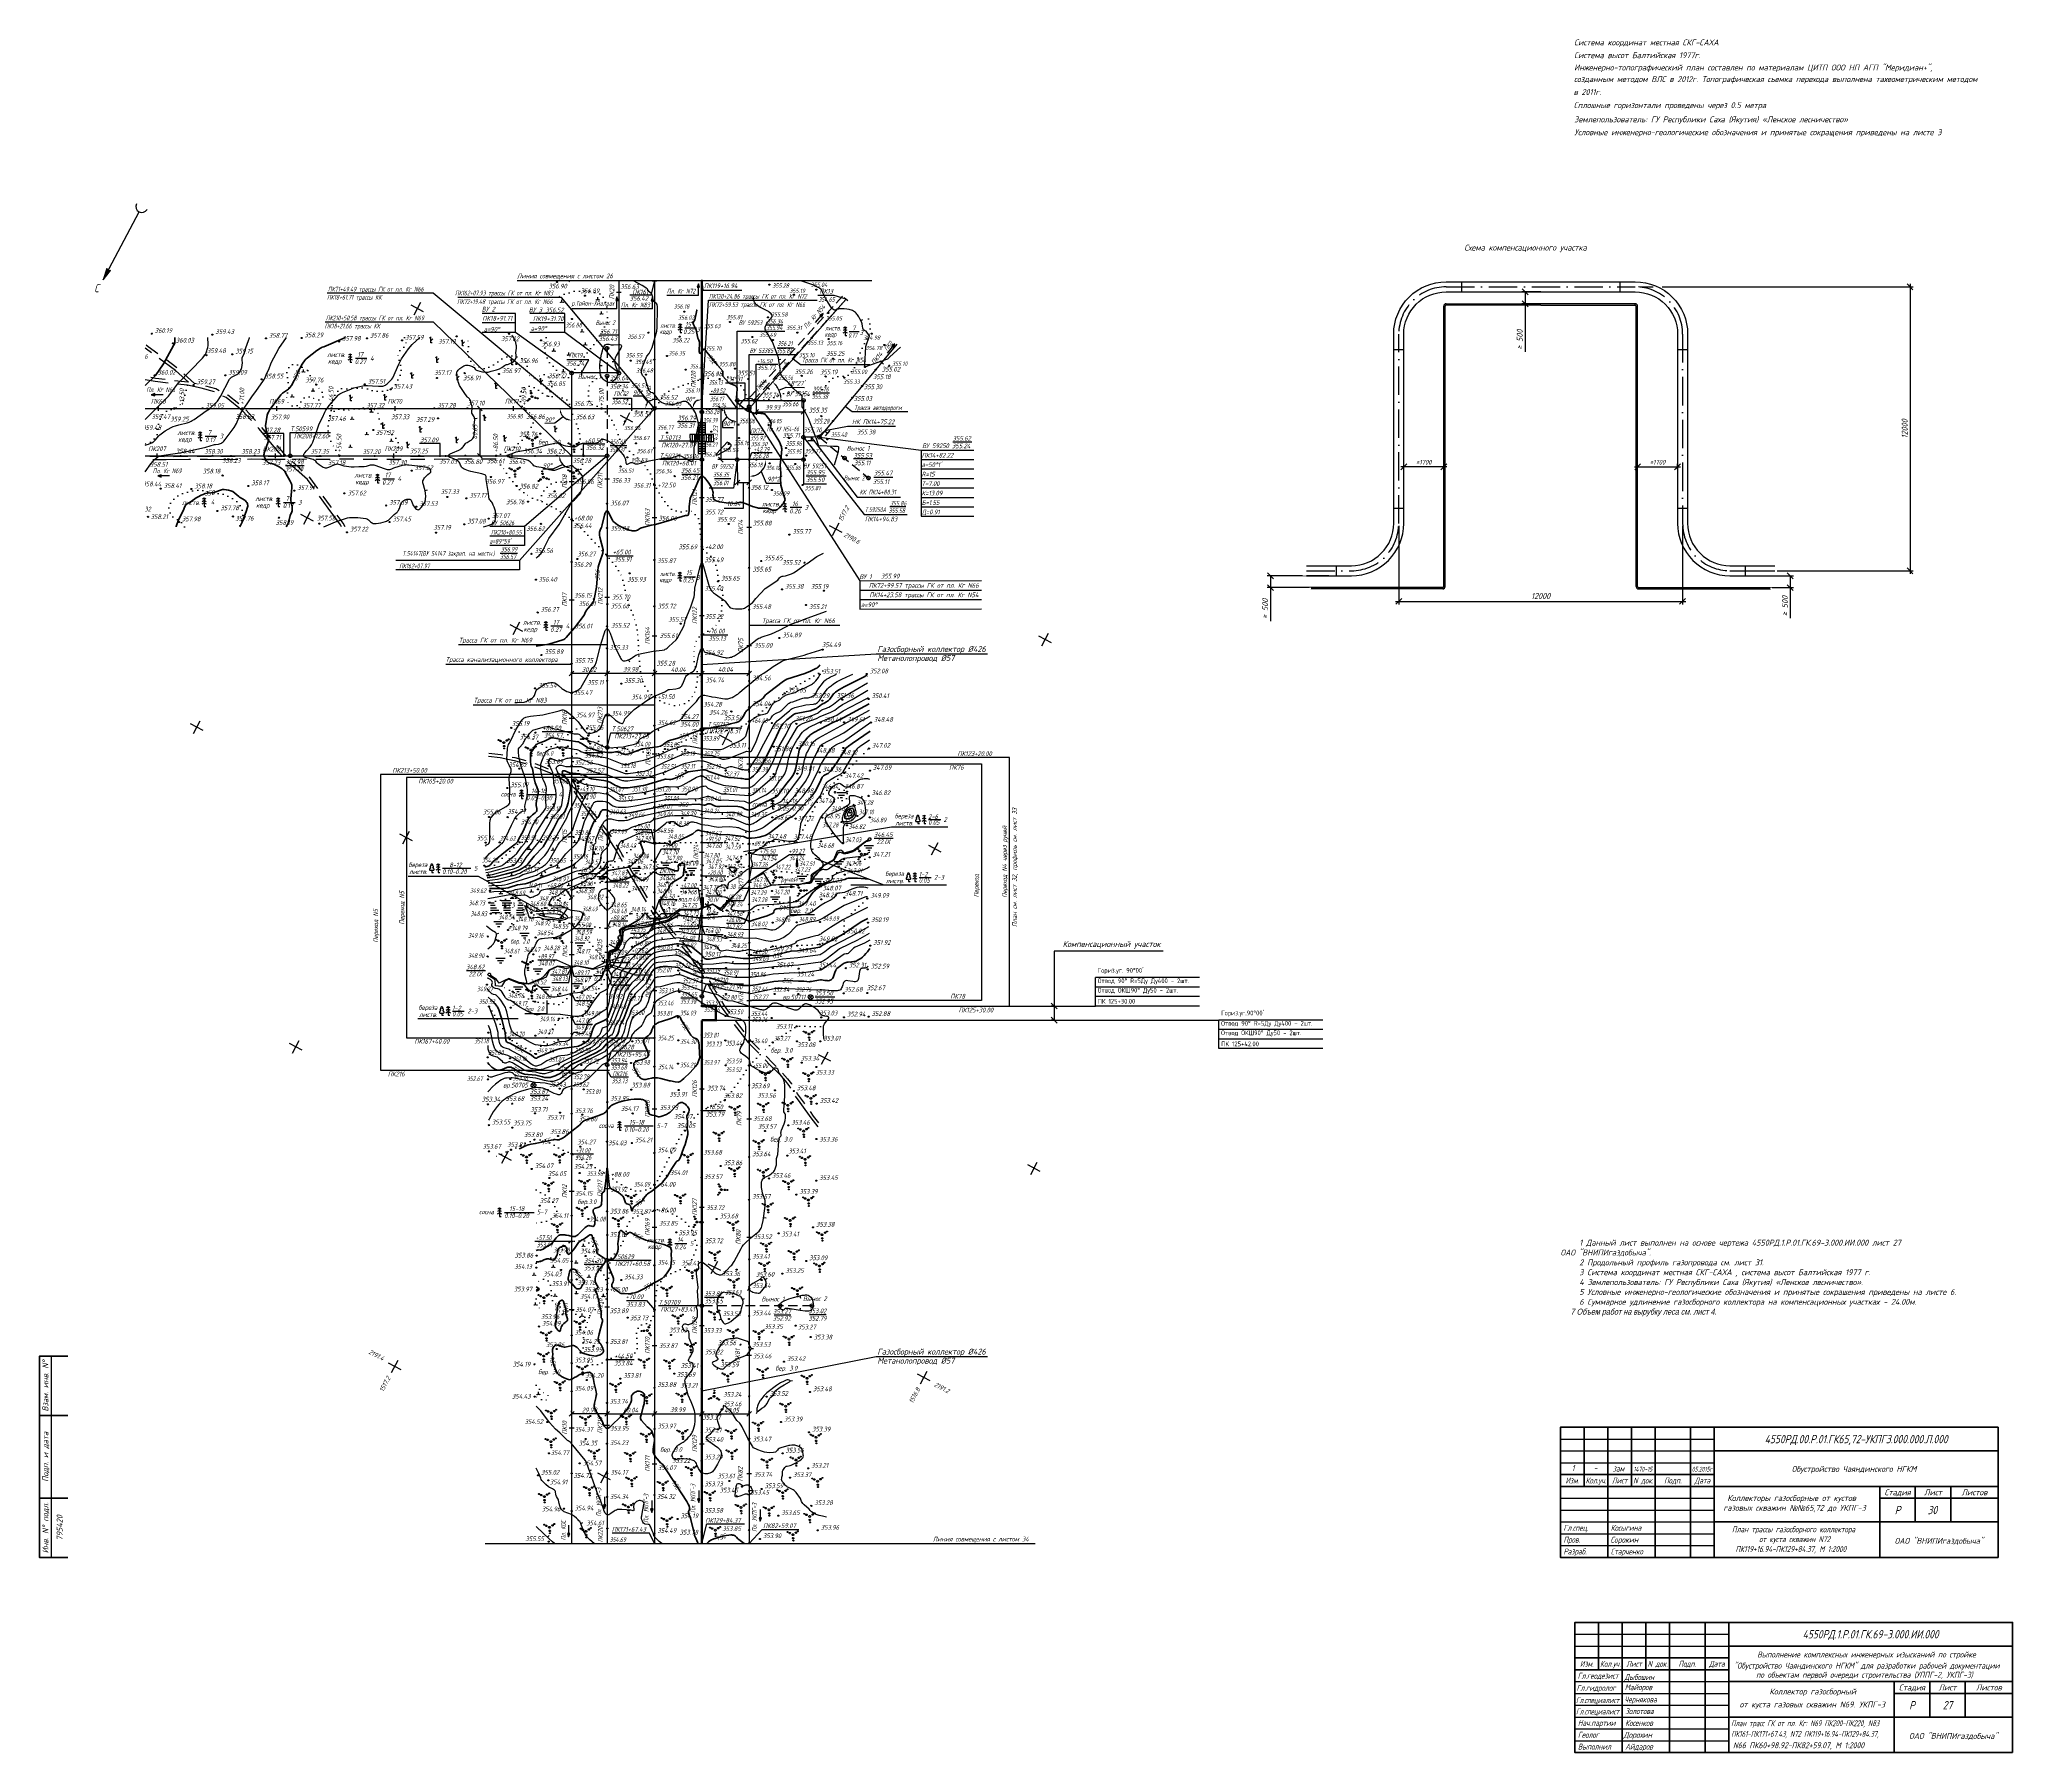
# Paper-space layout 'Лист27' of a CAD drawing. Extents: x 104 to 939, y -135 to 589.
# The model-space entities are those that its viewports show. They can reach past a viewport. Long polylines and large blocks are cut down to what shows.
import ezdxf
from ezdxf.enums import TextEntityAlignment as Align

# ---------------------------------------------------------------- set-up
doc = ezdxf.new("R2010")
doc.units = 0
for name, pattern in [('ACAD_ISO10W100', [18, 12, -3, 0, -3]), ('ИИDash_20_10', [3, 2, -1]), ('ИИDash_30_20', [5, 3, -2]), ('ИИDash_80_20', [10, 8, -2]), ('ИИDot', [1, 0, -1]), ('ИИHidden', [3, 2, -1])]:
    doc.linetypes.add(name, pattern=pattern)
for name, color, linetype, lineweight in [('VPORTS', 7, 'Continuous', 25), ('ИИ_БОЛОТО_025', 3, 'Continuous', 25), ('ИИ_ГЕОПУНКТ_025', 7, 'Continuous', 25), ('ИИ_ГЕОСЕТКА_025', 3, 'Continuous', 25), ('ИИ_ГИДРОГРАФИЯ_025', 3, 'Continuous', 25), ('ИИ_ДОРОГА_025', 7, 'Continuous', 25), ('ИИ_КОНТУР_025', 7, 'ИИDot', 25), ('ИИ_ОТМЕТКА_025', 7, 'Continuous', 25), ('ИИ_ОФОРМЛЕНИЕ_025', 7, 'Continuous', 25), ('ИИ_ПИКЕТАЖ_025', 7, 'Continuous', 25), ('ИИ_ПЛОЩАДКА_025', 7, 'Continuous', 25), ('ИИ_РАЗМЕР_025', 7, 'Continuous', 25), ('ИИ_РЕЛЬЕФ_025', 34, 'Continuous', 25), ('ИИ_РЕЛЬЕФ_050', 34, 'Continuous', 50), ('ИИ_ТЕКСТ_025', 7, 'Continuous', 25), ('ИИ_ТРАССА_АД_025', 1, 'Continuous', 25), ('ИИ_ТРАССА_ТРУБ_025', 7, 'Continuous', 25), ('ИИ_УГОДЬЯ_025', 7, 'Continuous', 25)]:
    doc.layers.add(name, color=color, linetype=linetype, lineweight=lineweight)
doc.layers.add('ТХ-Л', color=140, linetype='Continuous')
doc.layers.get('VPORTS').off()
doc.layers.get('VPORTS').freeze()
doc.styles.add('VNIPISIMPLEXCUR', font='simplex.shx', dxfattribs={"width": 0.8, "oblique": 15})
doc.dimstyles.new('Алекс', dxfattribs={"dimtxt": 2.5, "dimasz": 2.5, "dimexe": 1.33, "dimexo": 1, "dimgap": 1, "dimtad": 1, "dimdec": 0, "dimlfac": 100, "dimrnd": 1, "dimzin": 0, "dimdsep": 46, "dimtxsty": 'Standard', "dimblk": 'OBLIQUE', "dimcen": 2.5, "dimdle": 1.33, "dimadec": 0, "dimazin": 0, "dimtfac": 1, "dimtdec": 0, "dimtofl": 0, "dimtmove": 0, "dimatfit": 3, "dimfxl": 1, "dimtolj": 1, "dimtzin": 0, "dimarcsym": 0})
doc.dimstyles.new('ИИ-1000-м-dm$0', dxfattribs={"dimtxt": 2.5, "dimasz": 2.5, "dimexe": 1.25, "dimexo": 0, "dimgap": 1, "dimtad": 1, "dimtoh": 1, "dimzin": 1, "dimdsep": 46, "dimtxsty": 'VNIPISIMPLEXCUR', "dimblk": 'OBLIQUE', "dimcen": 2.5, "dimaunit": 1, "dimazin": 0, "dimtfac": 1, "dimtmove": 1, "dimatfit": 2, "dimfxl": 1, "dimarcsym": 0})
doc.dimstyles.new('ИИ-2000-м-dm$0', dxfattribs={"dimscale": 2, "dimtxt": 2.5, "dimasz": 2.5, "dimexe": 1.25, "dimexo": 0, "dimgap": 1, "dimtad": 1, "dimtoh": 1, "dimzin": 1, "dimdsep": 46, "dimtxsty": 'VNIPISIMPLEXCUR', "dimblk": 'OBLIQUE', "dimcen": 2.5, "dimaunit": 1, "dimadec": 4, "dimazin": 0, "dimtfac": 1, "dimtmove": 1, "dimatfit": 2, "dimfxl": 1, "dimarcsym": 0})
doc.dimstyles.new('ИИ-2000-м-dm$2', dxfattribs={"dimscale": 2, "dimtxt": 2.5, "dimasz": 2.5, "dimexe": 1.25, "dimexo": 0, "dimgap": 1, "dimtad": 2, "dimtoh": 1, "dimzin": 1, "dimdsep": 46, "dimtxsty": 'VNIPISIMPLEXCUR', "dimcen": 2.5, "dimaunit": 1, "dimazin": 0, "dimtfac": 1, "dimtmove": 1, "dimatfit": 2, "dimfxl": 1, "dimarcsym": 0})

# ---------------------------------------------------------------- blocks, each defined once
blk = doc.blocks.new('ИИ02001')
at = {"color": 0, "linetype": 'Continuous', "lineweight": 50, "flags": 128}
for points in [[(0, 85), (-12, 85), (-12, 0), (0, 0)], [(-12, 60), (0, 60)], [(-12, 25), (0, 25)]]:
    blk.add_lwpolyline(points, dxfattribs=at)
at = {"color": 0, "linetype": 'Continuous', "lineweight": 25, "flags": 128}
blk.add_lwpolyline([(-7, 85), (-7, 0)], dxfattribs=at)
at = {"color": 0, "lineweight": 25, "style": 'VNIPISIMPLEXCUR', "oblique": 15, "width": 0.8}
for s, p in [('Взам. инв. N%%D', (-8.25, 72.5)), ('Подп. и дата', (-8.25, 42.5)), ('Инв. N%%d подл.', (-8.25, 12.5))]:
    blk.add_text(s, height=2.5, rotation=90, dxfattribs=at).set_placement(p, align=Align.CENTER)
at = {"color": 0, "lineweight": 25, "style": 'VNIPISIMPLEXCUR', "oblique": 15, "width": 0.8, "flags": 8}
for tag, p in [('А22', (-2.25, 72.5)), ('А20', (-2.25, 12.5))]:
    blk.add_attdef(tag, text='', height=2.5, rotation=90, dxfattribs=at).set_placement(p, align=Align.CENTER)
blk = doc.blocks.new('ИИ17001')
at = {"linetype": 'Continuous', "lineweight": 25}
h = blk.add_hatch(color=0, dxfattribs=at)
edge = h.paths.add_edge_path()
edge.add_line((0.88, 12.5), (0, 17.5))
edge.add_line((0, 17.5), (-0.88, 12.5))
edge.add_arc((0, 11.97), 1.03, 30.88241, 149.11759, ccw=False)
at = {"color": 0, "linetype": 'Continuous', "lineweight": 25}
blk.add_lwpolyline([(0.88, 12.5), (0, 17.5), (-0.88, 12.5, -0.567128)], format="xyb", close=True, dxfattribs=at)
blk.add_lwpolyline([(0, 17.5), (0, -15)], dxfattribs=at)
blk.add_arc((0, -17.5), 2.5, 0, 180, dxfattribs=at)
at = {"color": 0, "linetype": 'Continuous', "lineweight": 35, "style": 'VNIPISIMPLEXCUR', "oblique": 15, "width": 0.8, "flags": 8}
blk.add_attdef('NORTH', text='', height=3.5, dxfattribs=at).set_placement((0, 20.25), align=Align.MIDDLE)
blk = doc.blocks.new('ИИ01001')
at = {"color": 0, "linetype": 'Continuous', "lineweight": 50, "flags": 128}
blk.add_lwpolyline([(0, 0), (-185, 0), (-185, 55), (0, 55)], close=True, dxfattribs=at)
for points in [[(-175, 35), (-175, 55)], [(-165, 0), (-165, 55)], [(-155, 35), (-155, 55)], [(-145, 0), (-145, 55)], [(-130, 0), (-130, 55)], [(-120, 0), (-120, 55)], [(-120, 45), (0, 45)], [(-185, 40), (-120, 40)], [(-185, 35), (-120, 35)], [(-120, 30), (0, 30)], [(-50, 0), (-50, 30)], [(-35, 15), (-35, 30)], [(-20, 15), (-20, 30)], [(-50, 25), (0, 25)], [(-120, 15), (0, 15)]]:
    blk.add_lwpolyline(points, dxfattribs=at)
at = {"color": 0, "linetype": 'Continuous', "lineweight": 25, "flags": 128}
for points in [[(-185, 50), (-120, 50)], [(-185, 45), (-120, 45)], [(-185, 30), (-120, 30)], [(-185, 25), (-120, 25)], [(-185, 20), (-120, 20)], [(-185, 15), (-120, 15)], [(-185, 10), (-120, 10)], [(-185, 5), (-120, 5)]]:
    blk.add_lwpolyline(points, dxfattribs=at)
at = {"color": 0, "lineweight": 25, "style": 'VNIPISIMPLEXCUR', "oblique": 15}
for s, width, p in [('Изм.', 0.7, (-180, 36.25)), ('Кол.уч.', 0.7, (-170, 36.25)), ('Лист', 0.7, (-160, 36.25)), ('N док.', 0.7, (-150, 36.25)), ('Подп.', 0.7, (-137.5, 36.25)), ('Дата', 0.7, (-125, 36.25)), ('Стадия', 0.8, (-42.5, 26.25)), ('Лист', 0.8, (-27.5, 26.25)), ('Листов', 0.8, (-10, 26.25)), ('ОАО "ВНИПИгаздобыча"', 0.8, (-25, 5.75))]:
    blk.add_text(s, height=2.5, dxfattribs=dict(at, width=width)).set_placement(p, align=Align.CENTER)
at = {"color": 0, "lineweight": 25, "style": 'VNIPISIMPLEXCUR', "oblique": 15, "flags": 8}
for tag, width, p in [('А14_3', 0.7, (-180, 51.25)), ('А16_3', 0.7, (-160, 51.25)), ('А18_3', 0.7, (-137.5, 51.25)), ('А19_3', 0.5, (-125, 51.25)), ('А14_2', 0.7, (-180, 46.25)), ('А14_1', 0.7, (-180, 41.25)), ('А16_2', 0.7, (-160, 46.25)), ('А16_1', 0.7, (-160, 41.25)), ('А18_2', 0.7, (-137.5, 46.25)), ('А18_1', 0.7, (-137.5, 41.25)), ('А19_2', 0.5, (-125, 46.25)), ('А19_1', 0.5, (-125, 41.25)), ('А2_1', 0.8, (-60, 41.25)), ('А2_3', 0.8, (-60, 31.25)), ('А2_2', 0.8, (-60, 36.25)), ('А3_1', 0.8, (-85, 26.25)), ('А3_3', 0.8, (-85, 16.25)), ('А3_2', 0.8, (-85, 21.25)), ('А4_2', 0.8, (-85, 6.25)), ('А4_1', 0.8, (-85, 11.25)), ('А4_3', 0.8, (-85, 1.25))]:
    blk.add_attdef(tag, text='', height=2.5, dxfattribs=dict(at, width=width)).set_placement(p, align=Align.CENTER)
at = {"color": 0, "lineweight": 35, "style": 'VNIPISIMPLEXCUR', "oblique": 15, "width": 0.8, "flags": 8}
for tag, p in [('А1', (-60, 48.25)), ('А6', (-42.5, 18.25)), ('А7', (-27.5, 18.25)), ('А8', (-10, 18.25))]:
    blk.add_attdef(tag, text='', height=3.5, dxfattribs=at).set_placement(p, align=Align.CENTER)
at = {"color": 0, "lineweight": 25, "style": 'VNIPISIMPLEXCUR', "oblique": 15, "width": 0.7, "flags": 8}
for tag, p in [('А10_7', (-183.75, 31.25)), ('А11_7', (-163.75, 31.25)), ('А10_6', (-183.75, 26.25)), ('А11_6', (-163.75, 26.25)), ('А10_5', (-183.75, 21.25)), ('А10_4', (-183.75, 16.25)), ('А11_5', (-163.75, 21.25)), ('А11_4', (-163.75, 16.25)), ('А10_3', (-183.75, 11.25)), ('А10_2', (-183.75, 6.25)), ('А11_3', (-163.75, 11.25)), ('А11_2', (-163.75, 6.25)), ('А10_1', (-183.75, 1.25)), ('А11_1', (-163.75, 1.25))]:
    blk.add_attdef(tag, p, '', height=2.5, dxfattribs=at)
blk = doc.blocks.new('_Oblique')
at = {"color": 0, "linetype": 'ByBlock', "lineweight": -2}
blk.add_line((-0.5, -0.5), (0.5, 0.5), dxfattribs=at)
blk = doc.blocks.new('*D76')
at = {"layer": 'Defpoints', "color": 0, "transparency": 16777216}
for p in [(533.4, 180.1), (533.4, 174.1), (533.4, 174.1)]:
    blk.add_point(p, dxfattribs=at)
at = {"layer": 'ТХ-Л', "color": 0, "lineweight": -2, "transparency": 16777216}
for p, q in [((579.49, 203.29), (533.4, 203.29)), ((533.4, 203.29), (533.4, 180.1)), ((533.4, 180.1), (532.15, 180.1)), ((533.4, 180.1), (533.4, 174.1)), ((533.4, 174.1), (532.15, 174.1))]:
    blk.add_line(p, q, dxfattribs=at)
at = {"layer": 'ТХ-Л', "color": 0, "lineweight": -2, "transparency": 16777216, "xscale": 2.5, "yscale": 2.5, "zscale": 2.5}
for p, rotation in [((533.4, 180.1), 90), ((533.4, 174.1), 270)]:
    blk.add_blockref('_Oblique', p, dxfattribs=dict(at, rotation=rotation))
at = {"layer": 'ТХ-Л', "color": 0, "transparency": 16777216, "insert": (557.69, 205.96), "char_height": 2.5, "attachment_point": 5, "style": 'VNIPISIMPLEXCUR'}
blk.add_mtext('Компенсационный участок', dxfattribs=at)
blk = doc.blocks.new('*D90')
at = {"layer": 'Defpoints', "color": 0, "transparency": 16777216}
for p in [(679.07, 384.08), (799.07, 384.08), (799.07, 351.15)]:
    blk.add_point(p, dxfattribs=at)
at = {"layer": 'ТХ-Л', "color": 0, "lineweight": -2, "transparency": 16777216}
for p, q in [((679.07, 383.08), (679.07, 349.82)), ((799.07, 383.08), (799.07, 349.82)), ((677.74, 351.15), (800.4, 351.15))]:
    blk.add_line(p, q, dxfattribs=at)
at = {"layer": 'ТХ-Л', "color": 0, "lineweight": -2, "transparency": 16777216, "xscale": 2.5, "yscale": 2.5, "zscale": 2.5, "rotation": 180}
blk.add_blockref('_Oblique', (679.07, 351.15), dxfattribs=at)
at = {"layer": 'ТХ-Л', "color": 0, "lineweight": -2, "transparency": 16777216, "xscale": 2.5, "yscale": 2.5, "zscale": 2.5}
blk.add_blockref('_Oblique', (799.07, 351.15), dxfattribs=at)
at = {"layer": 'ТХ-Л', "color": 0, "transparency": 16777216, "insert": (739.07, 353.4), "char_height": 2.5, "attachment_point": 5, "style": 'VNIPISIMPLEXCUR'}
blk.add_mtext('\\A1;12000', dxfattribs=at)
blk = doc.blocks.new('*D91')
at = {"layer": 'Defpoints', "color": 0, "transparency": 16777216}
for p in [(772.57, 484.08), (825.57, 364.08), (895.2, 364.08)]:
    blk.add_point(p, dxfattribs=at)
at = {"layer": 'ТХ-Л', "color": 0, "lineweight": -2, "transparency": 16777216}
for p, q in [((773.57, 484.08), (777.2, 484.08)), ((780.95, 484.08), (786.67, 484.08)), ((790.42, 484.08), (896.53, 484.08)), ((895.2, 485.41), (895.2, 362.75)), ((826.57, 364.08), (896.53, 364.08))]:
    blk.add_line(p, q, dxfattribs=at)
at = {"layer": 'ТХ-Л', "color": 0, "lineweight": -2, "transparency": 16777216, "xscale": 2.5, "yscale": 2.5, "zscale": 2.5}
for p, rotation in [((895.2, 484.08), 90), ((895.2, 364.08), 270)]:
    blk.add_blockref('_Oblique', p, dxfattribs=dict(at, rotation=rotation))
at = {"layer": 'ТХ-Л', "color": 0, "transparency": 16777216, "insert": (892.95, 424.08), "char_height": 2.5, "attachment_point": 5, "rotation": 90, "style": 'VNIPISIMPLEXCUR'}
blk.add_mtext('\\A1;12000', dxfattribs=at)
blk = doc.blocks.new('*D85')
at = {"layer": 'Defpoints', "color": 0, "transparency": 16777216}
for p in [(624.83, 361.93), (650.51, 361.93), (650.51, 356.93)]:
    blk.add_point(p, dxfattribs=at)
at = {"layer": 'ТХ-Л', "color": 0, "lineweight": -2, "transparency": 16777216}
for p, q in [((649.51, 361.93), (623.5, 361.93)), ((624.83, 361.93), (624.83, 355.6)), ((649.51, 356.93), (623.5, 356.93)), ((624.83, 356.93), (624.83, 342.82))]:
    blk.add_line(p, q, dxfattribs=at)
at = {"layer": 'ТХ-Л', "color": 0, "lineweight": -2, "transparency": 16777216, "xscale": 2.5, "yscale": 2.5, "zscale": 2.5}
for p, rotation in [((624.83, 361.93), 90), ((624.83, 356.93), 270)]:
    blk.add_blockref('_Oblique', p, dxfattribs=dict(at, rotation=rotation))
at = {"layer": 'ТХ-Л', "color": 0, "transparency": 16777216, "insert": (622.58, 348), "char_height": 2.5, "attachment_point": 5, "rotation": 90, "style": 'VNIPISIMPLEXCUR'}
blk.add_mtext('\\A1;≥ 500', dxfattribs=at)
blk = doc.blocks.new('*D86')
at = {"layer": 'Defpoints', "color": 0, "transparency": 16777216}
for p in [(681.25, 407.96), (681.25, 406.04), (698.08, 407.96)]:
    blk.add_point(p, dxfattribs=at)
at = {"layer": 'ТХ-Л', "color": 0, "lineweight": -2, "transparency": 16777216}
for p, q in [((681.25, 407.04), (681.25, 409.29)), ((698.08, 408.96), (698.08, 409.29)), ((699.41, 407.96), (679.92, 407.96))]:
    blk.add_line(p, q, dxfattribs=at)
at = {"layer": 'ТХ-Л', "color": 0, "lineweight": -2, "transparency": 16777216, "xscale": 2.5, "yscale": 2.5, "zscale": 2.5, "rotation": 180}
blk.add_blockref('_Oblique', (681.25, 407.96), dxfattribs=at)
at = {"layer": 'ТХ-Л', "color": 0, "lineweight": -2, "transparency": 16777216, "xscale": 2.5, "yscale": 2.5, "zscale": 2.5}
blk.add_blockref('_Oblique', (698.08, 407.96), dxfattribs=at)
at = {"layer": 'ТХ-Л', "color": 0, "transparency": 16777216, "insert": (689.66, 409.96), "char_height": 2, "attachment_point": 5, "style": 'VNIPISIMPLEXCUR'}
blk.add_mtext('\\A1;≥1700', dxfattribs=at)
blk = doc.blocks.new('*D87')
at = {"layer": 'Defpoints', "color": 0, "transparency": 16777216}
for p in [(732.47, 481.95), (740.07, 481.95), (740.07, 476.95)]:
    blk.add_point(p, dxfattribs=at)
at = {"layer": 'ТХ-Л', "color": 0, "lineweight": -2, "transparency": 16777216}
for p, q in [((739.07, 481.95), (731.14, 481.95)), ((739.07, 476.95), (731.14, 476.95)), ((732.47, 481.95), (732.47, 475.62)), ((732.47, 476.95), (732.47, 456.6))]:
    blk.add_line(p, q, dxfattribs=at)
at = {"layer": 'ТХ-Л', "color": 0, "lineweight": -2, "transparency": 16777216, "xscale": 2.5, "yscale": 2.5, "zscale": 2.5}
for p, rotation in [((732.47, 481.95), 90), ((732.47, 476.95), 270)]:
    blk.add_blockref('_Oblique', p, dxfattribs=dict(at, rotation=rotation))
at = {"layer": 'ТХ-Л', "color": 0, "transparency": 16777216, "insert": (730.22, 461.78), "char_height": 2.5, "attachment_point": 5, "rotation": 90, "style": 'VNIPISIMPLEXCUR'}
blk.add_mtext('\\A1;≥ 500', dxfattribs=at)
blk = doc.blocks.new('*D88')
at = {"layer": 'Defpoints', "color": 0, "transparency": 16777216}
for p in [(827.63, 361.93), (844.56, 361.93), (827.63, 356.93)]:
    blk.add_point(p, dxfattribs=at)
at = {"layer": 'ТХ-Л', "color": 0, "lineweight": -2, "transparency": 16777216}
for p, q in [((828.63, 361.93), (845.89, 361.93)), ((844.56, 361.93), (844.56, 355.6)), ((828.63, 356.93), (845.89, 356.93)), ((844.56, 356.93), (844.56, 343.99))]:
    blk.add_line(p, q, dxfattribs=at)
at = {"layer": 'ТХ-Л', "color": 0, "lineweight": -2, "transparency": 16777216, "xscale": 2.5, "yscale": 2.5, "zscale": 2.5}
for p, rotation in [((844.56, 361.93), 90), ((844.56, 356.93), 270)]:
    blk.add_blockref('_Oblique', p, dxfattribs=dict(at, rotation=rotation))
at = {"layer": 'ТХ-Л', "color": 0, "transparency": 16777216, "insert": (842.31, 349.17), "char_height": 2.5, "attachment_point": 5, "rotation": 90, "style": 'VNIPISIMPLEXCUR'}
blk.add_mtext('\\A1;≥ 500', dxfattribs=at)
blk = doc.blocks.new('*D89')
at = {"layer": 'Defpoints', "color": 0, "transparency": 16777216}
for p in [(780.06, 407.96), (796.9, 407.96), (796.9, 406.04)]:
    blk.add_point(p, dxfattribs=at)
at = {"layer": 'ТХ-Л', "color": 0, "lineweight": -2, "transparency": 16777216}
for p, q in [((780.06, 408.96), (780.06, 409.29)), ((796.9, 407.04), (796.9, 409.29)), ((778.73, 407.96), (798.23, 407.96))]:
    blk.add_line(p, q, dxfattribs=at)
at = {"layer": 'ТХ-Л', "color": 0, "lineweight": -2, "transparency": 16777216, "xscale": 2.5, "yscale": 2.5, "zscale": 2.5, "rotation": 180}
blk.add_blockref('_Oblique', (780.06, 407.96), dxfattribs=at)
at = {"layer": 'ТХ-Л', "color": 0, "lineweight": -2, "transparency": 16777216, "xscale": 2.5, "yscale": 2.5, "zscale": 2.5}
blk.add_blockref('_Oblique', (796.9, 407.96), dxfattribs=at)
at = {"layer": 'ТХ-Л', "color": 0, "transparency": 16777216, "insert": (788.48, 409.96), "char_height": 2, "attachment_point": 5, "style": 'VNIPISIMPLEXCUR'}
blk.add_mtext('\\A1;≥1700', dxfattribs=at)
blk = doc.blocks.new('PICKET')
at = {"color": 0, "linetype": 'Continuous', "lineweight": 25}
for p, q in [((-0.23, 0), (0.23, 0)), ((0, 0.23), (0, -0.23))]:
    blk.add_line(p, q, dxfattribs=at)
blk.add_circle((0, 0), 0.23, dxfattribs=at)
at = {"color": 0, "linetype": 'Continuous', "style": 'VNIPISIMPLEXCUR', "oblique": 15, "width": 0.8}
blk.add_attdef('OTMETKA', (1.25, 0.3), '', height=2, dxfattribs=at)
at = {"color": 8, "linetype": 'Continuous', "style": 'VNIPISIMPLEXCUR', "oblique": 15, "width": 0.8, "flags": 1}
blk.add_attdef('NOMER', (1.25, -2.7), '', height=2, dxfattribs=at)
blk = doc.blocks.new('ИИ053952')
at = {"linetype": 'Continuous', "lineweight": 25}
h = blk.add_hatch(color=0, dxfattribs=at)
edge = h.paths.add_edge_path()
edge.add_arc((-1.31, 2.13), 0.2, 0, 360)
h = blk.add_hatch(color=0, dxfattribs=at)
edge = h.paths.add_edge_path()
edge.add_arc((-0.79, 1.28), 0.3, 0, 360)
h = blk.add_hatch(color=0, dxfattribs=at)
edge = h.paths.add_edge_path()
edge.add_arc((1.5, 0.04), 0.3, 0, 360)
h = blk.add_hatch(color=0, dxfattribs=at)
edge = h.paths.add_edge_path()
edge.add_arc((2.5, 0.07), 0.2, 0, 360)
h = blk.add_hatch(color=0, dxfattribs=at)
edge = h.paths.add_edge_path()
edge.add_arc((-1.19, -2.2), 0.2, 0, 360)
h = blk.add_hatch(color=0, dxfattribs=at)
edge = h.paths.add_edge_path()
edge.add_arc((-0.71, -1.32), 0.3, 0, 360)
at = {"color": 0, "linetype": 'Continuous', "lineweight": 25}
for centre, radius in [((-1.31, 2.13), 0.2), ((-0.79, 1.28), 0.3), ((0, 0), 0.4), ((1.5, 0.04), 0.3), ((2.5, 0.07), 0.2), ((-1.19, -2.2), 0.2), ((-0.71, -1.32), 0.3)]:
    blk.add_circle(centre, radius, dxfattribs=at)
blk = doc.blocks.new('ИИ05407')
at = {"linetype": 'Continuous', "lineweight": 25}
h = blk.add_hatch(color=0, dxfattribs=at)
edge = h.paths.add_edge_path()
edge.add_arc((-0.5, 0.1), 0.1, 0, 360)
h = blk.add_hatch(color=0, dxfattribs=at)
edge = h.paths.add_edge_path()
edge.add_arc((0.5, 0.1), 0.1, 0, 360)
at = {"color": 0, "linetype": 'Continuous', "lineweight": 25}
blk.add_lwpolyline([(0, 0), (0, 1.2)], dxfattribs=at)
for centre in [(-0.5, 0.1), (0.5, 0.1)]:
    blk.add_circle(centre, 0.1, dxfattribs=at)
blk = doc.blocks.new('ИИ053672А')
at = {"color": 0, "linetype": 'Continuous'}
for points in [[(1, 0.92), (0, 1.5), (-1, 0.92)], [(0.85, 2.01), (0, 2.5), (-0.85, 2.01)], [(0.7, 3.1), (0, 3.5), (-0.7, 3.1)], [(0, 3.5), (0, 0), (0.7, 0)]]:
    blk.add_lwpolyline(points, dxfattribs=at)
at = {"color": 0, "linetype": 'Continuous', "style": 'VNIPISIMPLEXCUR', "oblique": 15, "width": 0.8}
blk.add_attdef('RACE2', text='', height=2, dxfattribs=at).set_placement((-2, 1.25), align=Align.TOP_RIGHT)
blk.add_attdef('RACE1', text='', height=2, dxfattribs=at).set_placement((-2, 2.25), align=Align.RIGHT)
blk.add_attdef('HEIGHT', (2, 2.25), '', height=2, dxfattribs=at)
blk.add_attdef('THICKNESS', text='', height=2, dxfattribs=at).set_placement((2, 1.25), align=Align.TOP_LEFT)
blk.add_attdef('DISTANCE', text='', height=2, dxfattribs=at).set_placement((8.5, 1.75), align=Align.MIDDLE_LEFT)
blk = doc.blocks.new('ИИ05383')
at = {"color": 0, "linetype": 'Continuous', "lineweight": 25}
for points in [[(0, 1.66), (-0.59, 2.25)], [(0.5, 0), (0, 0), (0, 2.5)], [(0, 0.83), (0.83, 1.66)]]:
    blk.add_lwpolyline(points, dxfattribs=at)
blk = doc.blocks.new('ИИ050052Р')
at = {"linetype": 'Continuous', "lineweight": 25}
h = blk.add_hatch(color=0, dxfattribs=at)
edge = h.paths.add_edge_path()
edge.add_arc((0, 0), 0.15, 0, 360)
at = {"color": 0, "linetype": 'Continuous', "lineweight": 25}
for radius in [0.75, 0.15]:
    blk.add_circle((0, 0), radius, dxfattribs=at)
at = {"color": 0, "linetype": 'Continuous', "style": 'VNIPISIMPLEXCUR', "oblique": 15, "width": 0.8}
for tag, p in [('NUMBER', (-2, -1)), ('STATIONING', (-2, -4.4)), ('ALPHA', (-2, -7.8))]:
    blk.add_attdef(tag, text='', height=2, dxfattribs=at).set_placement(p, align=Align.RIGHT)
for tag, p in [('CENTRE', (1.45, 0.7)), ('HEIGHT', (1.45, -2.7))]:
    blk.add_attdef(tag, p, '', height=2, dxfattribs=at)
at = {"color": 253, "linetype": 'Continuous', "style": 'VNIPISIMPLEXCUR', "oblique": 15, "width": 0.8, "flags": 1}
blk.add_attdef('NOTE', text='', height=1.6, dxfattribs=at).set_placement((-2, -10.8), align=Align.RIGHT)
blk = doc.blocks.new('ИИ15001')
at = {"color": 0, "linetype": 'Continuous', "lineweight": 25}
blk.add_lwpolyline([(0, 1), (0, -1)], dxfattribs=at)
at = {"color": 0, "linetype": 'Continuous', "lineweight": 25, "style": 'VNIPISIMPLEXCUR', "oblique": 15, "width": 0.8}
blk.add_attdef('STATIONING', text='', height=2, dxfattribs=at).set_placement((0, 2), align=Align.CENTER)
at = {"color": 7, "linetype": 'Continuous', "lineweight": 25, "style": 'VNIPISIMPLEXCUR', "oblique": 15, "width": 0.8}
blk.add_attdef('HEIGHT', text='', height=2, dxfattribs=at).set_placement((0, -2), align=Align.TOP_CENTER)
blk = doc.blocks.new('ИИ15002')
at = {"linetype": 'Continuous', "lineweight": 25}
h = blk.add_hatch(color=0, dxfattribs=at)
edge = h.paths.add_edge_path()
edge.add_arc((0, 0), 0.3, 0, 360)
at = {"color": 0, "linetype": 'Continuous', "lineweight": 25}
blk.add_circle((0, 0), 0.3, dxfattribs=at)
at = {"color": 0, "linetype": 'Continuous', "style": 'VNIPISIMPLEXCUR', "oblique": 15, "width": 0.8}
blk.add_attdef('STATIONING', (1, 1.3), '', height=2, rotation=90, dxfattribs=at)
at = {"color": 7, "linetype": 'Continuous', "style": 'VNIPISIMPLEXCUR', "oblique": 15, "width": 0.8}
blk.add_attdef('HEIGHT', text='', height=2, dxfattribs=at).set_placement((0, -1.3), align=Align.TOP_CENTER)
blk = doc.blocks.new('ИИ050117Р')
at = {"color": 0, "linetype": 'Continuous', "lineweight": 25}
for points in [[(-0.71, -0.71), (0.71, 0.71)], [(-0.71, 0.71), (0.71, -0.71)]]:
    blk.add_lwpolyline(points, dxfattribs=at)
blk.add_circle((0, 0), 1, dxfattribs=at)
at = {"color": 0, "linetype": 'Continuous', "style": 'VNIPISIMPLEXCUR', "oblique": 15, "width": 0.8}
blk.add_attdef('NUMBER', text='', height=2, dxfattribs=at).set_placement((-2.25, -1), align=Align.RIGHT)
for tag, p in [('CENTRE', (1.7, 0.7)), ('HEIGHT', (1.7, -2.7))]:
    blk.add_attdef(tag, p, '', height=2, dxfattribs=at)
at = {"color": 253, "linetype": 'Continuous', "style": 'VNIPISIMPLEXCUR', "oblique": 15, "width": 0.8, "flags": 1}
blk.add_attdef('NOTE', text='', height=1.6, dxfattribs=at).set_placement((-2.25, -4), align=Align.RIGHT)
blk = doc.blocks.new('ИИ150022')
at = {"linetype": 'Continuous', "lineweight": 25}
h = blk.add_hatch(color=0, dxfattribs=at)
edge = h.paths.add_edge_path()
edge.add_arc((0, 0), 0.3, 0, 360)
at = {"color": 0, "linetype": 'Continuous', "lineweight": 25}
blk.add_circle((0, 0), 0.3, dxfattribs=at)
at = {"color": 0, "linetype": 'Continuous', "style": 'VNIPISIMPLEXCUR', "oblique": 15, "width": 0.8}
for tag, p in [('STATIONING1', (1, 4.7)), ('STATIONING2', (1, 1.3))]:
    blk.add_attdef(tag, p, '', height=2, dxfattribs=at)
at = {"color": 7, "linetype": 'Continuous', "style": 'VNIPISIMPLEXCUR', "oblique": 15, "width": 0.8}
blk.add_attdef('HEIGHT', text='', height=2, dxfattribs=at).set_placement((0, -1.3), align=Align.TOP_CENTER)
blk = doc.blocks.new('ИИ050052Р2')
at = {"linetype": 'Continuous', "lineweight": 25}
h = blk.add_hatch(color=0, dxfattribs=at)
edge = h.paths.add_edge_path()
edge.add_arc((0, 0), 0.15, 0, 360)
at = {"color": 0, "linetype": 'Continuous', "lineweight": 25}
for radius in [0.75, 0.15]:
    blk.add_circle((0, 0), radius, dxfattribs=at)
at = {"color": 0, "linetype": 'Continuous', "style": 'VNIPISIMPLEXCUR', "oblique": 15, "width": 0.8}
for tag, p in [('NUMBER', (-2, -1)), ('STATIONING2', (-2, -7.8)), ('STATIONING1', (-2, -4.4)), ('ALPHA', (-2, -11.2))]:
    blk.add_attdef(tag, text='', height=2, dxfattribs=at).set_placement(p, align=Align.RIGHT)
for tag, p in [('CENTRE', (1.45, 0.7)), ('HEIGHT', (1.45, -2.7))]:
    blk.add_attdef(tag, p, '', height=2, dxfattribs=at)
at = {"color": 253, "linetype": 'Continuous', "style": 'VNIPISIMPLEXCUR', "oblique": 15, "width": 0.8, "flags": 1}
blk.add_attdef('NOTE', text='', height=1.6, dxfattribs=at).set_placement((-2, -14), align=Align.RIGHT)
blk = doc.blocks.new('ИИ05468')
at = {"color": 0, "linetype": 'Continuous', "lineweight": 25}
for points in [[(-2, 1), (2, 1)], [(-1.25, 0), (1.25, 0)], [(-0.5, -1), (0.5, -1)]]:
    blk.add_lwpolyline(points, dxfattribs=at)
blk = doc.blocks.new('ИИ05466')
at = {"linetype": 'Continuous', "lineweight": 25}
blk.add_hatch(color=0, dxfattribs=at).paths.add_polyline_path([(0, 0), (-0.4, 0.8), (0.4, 0.8)])
at = {"color": 0, "linetype": 'Continuous', "lineweight": 25}
for points in [[(0, 0), (-0.4, 0.8), (0.4, 0.8), (0, 0)], [(0, 0), (0, 2)]]:
    blk.add_lwpolyline(points, dxfattribs=at)
at = {"color": 0, "linetype": 'Continuous', "style": 'VNIPISIMPLEXCUR', "oblique": 15, "width": 0.8}
blk.add_attdef('DEPTH', (1, 0), '', height=2, dxfattribs=at)
blk = doc.blocks.new('ИИ053673А')
at = {"color": 0, "linetype": 'Continuous'}
blk.add_lwpolyline([(-1.35, 0.88), (-1.22, 0.88), (-1.01, 0.88), (-0.87, 0.88), (-0.74, 0.89), (-0.62, 0.91), (-0.53, 0.94), (-0.44, 1), (-0.39, 1.07), (-0.37, 1.15), (-0.36, 1.23), (-0.36, 1.29), (-0.39, 1.38), (-0.42, 1.45), (-0.47, 1.52), (-0.55, 1.61), (-0.63, 1.69), (-0.7, 1.77), (-0.78, 1.84), (-0.81, 1.89), (-0.84, 1.93), (-0.85, 1.97), (-0.85, 1.99), (-0.83, 2.02), (-0.8, 2.05), (-0.74, 2.12), (-0.67, 2.2), (-0.62, 2.29), (-0.6, 2.37), (-0.61, 2.44), (-0.64, 2.52), (-0.68, 2.58), (-0.72, 2.62), (-0.75, 2.65), (-0.8, 2.68), (-0.85, 2.71), (-0.94, 2.76), (-0.99, 2.79), (-1.01, 2.81), (-1.03, 2.83), (-1.03, 2.85), (-1.03, 2.87), (-1.01, 2.89), (-1, 2.93), (-0.98, 2.97), (-0.95, 3.03), (-0.94, 3.1), (-0.94, 3.19), (-0.95, 3.25), (-0.99, 3.32), (-1.03, 3.38), (-1.07, 3.41), (-1.1, 3.44), (-1.17, 3.48), (-1.22, 3.49), (-1.28, 3.5), (-1.35, 3.5), (-1.42, 3.5), (-1.48, 3.49), (-1.53, 3.48), (-1.6, 3.44), (-1.63, 3.41), (-1.67, 3.38), (-1.71, 3.32), (-1.75, 3.25), (-1.76, 3.19), (-1.76, 3.1), (-1.75, 3.03), (-1.72, 2.97), (-1.7, 2.93), (-1.69, 2.89), (-1.67, 2.87), (-1.67, 2.85), (-1.67, 2.83), (-1.69, 2.81), (-1.71, 2.79), (-1.76, 2.76), (-1.85, 2.71), (-1.9, 2.68), (-1.95, 2.65), (-1.98, 2.62), (-2.02, 2.58), (-2.06, 2.52), (-2.09, 2.44), (-2.1, 2.37), (-2.08, 2.29), (-2.03, 2.2), (-1.96, 2.12), (-1.9, 2.05), (-1.87, 2.02), (-1.85, 1.99), (-1.85, 1.97), (-1.86, 1.93), (-1.89, 1.89), (-1.92, 1.84), (-2, 1.77), (-2.07, 1.69), (-2.15, 1.61), (-2.23, 1.52), (-2.28, 1.45), (-2.31, 1.38), (-2.34, 1.29), (-2.34, 1.23), (-2.33, 1.15), (-2.31, 1.07), (-2.26, 1), (-2.17, 0.94), (-2.08, 0.91), (-1.96, 0.89), (-1.83, 0.88), (-1.69, 0.88), (-1.48, 0.88)], close=True, dxfattribs=at)
for points in [[(-1.35, 0.88), (-1.35, 0), (-0.65, 0)], [(2.35, 0.92), (1.35, 1.5), (0.35, 0.92)], [(2.2, 2.01), (1.35, 2.5), (0.5, 2.01)], [(2.05, 3.1), (1.35, 3.5), (0.65, 3.1)], [(1.35, 3.5), (1.35, 0), (2.05, 0)]]:
    blk.add_lwpolyline(points, dxfattribs=at)
at = {"color": 0, "linetype": 'Continuous', "style": 'VNIPISIMPLEXCUR', "oblique": 15, "width": 0.8}
blk.add_attdef('RACE2', text='', height=2, dxfattribs=at).set_placement((-3.25, 1.25), align=Align.TOP_RIGHT)
blk.add_attdef('RACE1', text='', height=2, dxfattribs=at).set_placement((-3.25, 2.25), align=Align.RIGHT)
blk.add_attdef('HEIGHT', (3, 2), '', height=2, dxfattribs=at)
blk.add_attdef('THICKNESS', text='', height=2, dxfattribs=at).set_placement((3, 1.5), align=Align.TOP_LEFT)
blk.add_attdef('DISTANCE', text='', height=2, dxfattribs=at).set_placement((9.5, 1.75), align=Align.MIDDLE_LEFT)
blk = doc.blocks.new('ИИ052821')
at = {"linetype": 'Continuous', "lineweight": 25}
for points in [[(0.5, 3.2), (0.5, 4), (-0.5, 4), (-0.5, 3.2)], [(0.5, 1.6), (0.5, 2.4), (-0.5, 2.4), (-0.5, 1.6)], [(0.5, 0), (0.5, 0.8), (-0.5, 0.8), (-0.5, 0)]]:
    blk.add_hatch(color=0, dxfattribs=at).paths.add_polyline_path(points)
at = {"color": 0, "linetype": 'Continuous', "lineweight": 25}
blk.add_lwpolyline([(-0.5, 0), (0.5, 0), (0.5, 4), (-0.5, 4)], close=True, dxfattribs=at)
for points in [[(-0.5, 3.2), (0.5, 3.2)], [(-0.5, 2.4), (0.5, 2.4)], [(-0.5, 1.6), (0.5, 1.6)], [(-0.5, 0.8), (0.5, 0.8)]]:
    blk.add_lwpolyline(points, dxfattribs=at)
at = {"color": 0, "linetype": 'Continuous', "style": 'VNIPISIMPLEXCUR', "oblique": 15, "width": 0.8, "flags": 8}
blk.add_attdef('CAPTION', text='', height=2, dxfattribs=at).set_placement((-1.75, 0), align=Align.RIGHT)
at = {"color": 0, "linetype": 'Continuous', "style": 'VNIPISIMPLEXCUR', "oblique": 15, "width": 0.8}
for tag, p in [('HEIGHT', (1.2, 2.7)), ('DATA', (1.2, -0.7))]:
    blk.add_attdef(tag, p, '', height=2, dxfattribs=at)
blk = doc.blocks.new('ИИ052131')
at = {"color": 0, "linetype": 'Continuous', "lineweight": 25}
blk.add_wipeout([(-0.53, -0.28), (-0.47, -0.38), (-0.38, -0.47), (-0.28, -0.53), (-0.18, -0.58), (-0.06, -0.6), (0.06, -0.6), (0.18, -0.58), (0.28, -0.53), (0.38, -0.47), (0.47, -0.38), (0.53, -0.28), (0.58, -0.18), (0.6, -0.06), (0.6, 0.06), (0.58, 0.18), (0.53, 0.28), (0.47, 0.38), (0.38, 0.47), (0.28, 0.53), (0.18, 0.58), (0.06, 0.6), (-0.06, 0.6), (-0.18, 0.58), (-0.28, 0.53), (-0.38, 0.47), (-0.47, 0.38), (-0.53, 0.28), (-0.58, 0.18), (-0.6, 0.06), (-0.6, -0.06), (-0.58, -0.18)], dxfattribs=at)
blk.add_circle((0, 0), 0.6, dxfattribs=at)
at = {"color": 7, "linetype": 'Continuous', "style": 'VNIPISIMPLEXCUR', "oblique": 15, "width": 0.8}
for tag, p in [('HEIGHT', (1.3, 0.7)), ('DATE', (1.3, -2.7))]:
    blk.add_attdef(tag, p, '', height=2, dxfattribs=at)
blk = doc.blocks.new('ИИ0523811')
at = {"linetype": 'Continuous', "lineweight": 25}
blk.add_hatch(color=0, dxfattribs=at).paths.add_polyline_path([(6, -0.25), (1.5, -0.0625), (1.5, -0.5), (0, 0), (1.5, 0.5), (1.5, 0.0625), (6, 0.25)])
at = {"color": 0, "linetype": 'Continuous', "lineweight": 25}
blk.add_lwpolyline([(6, -0.25), (1.5, -0.0625), (1.5, -0.5), (0, 0), (1.5, 0.5), (1.5, 0.0625), (6, 0.25)], close=True, dxfattribs=at)
blk = doc.blocks.new('ИИ053296')
at = {"color": 0, "linetype": 'Continuous', "lineweight": 25}
blk.add_lwpolyline([(0, 0), (1, 0)], dxfattribs=at)
blk = doc.blocks.new('ИИ05012')
at = {"color": 0, "linetype": 'Continuous', "lineweight": 25, "flags": 128}
for points in [[(-3, 0), (3, 0)], [(0, 3), (0, -3)]]:
    blk.add_lwpolyline(points, dxfattribs=at)
blk = doc.blocks.new('*D25')
at = {"layer": 'Defpoints', "color": 0, "transparency": 16777216}
for p in [(1517495.3, 2190685.6), (1517495.3, 2190685.6), (1517514, 2190650.1)]:
    blk.add_point(p, dxfattribs=at)
at = {"layer": 'ИИ_РАЗМЕР_025', "color": 0, "lineweight": -2, "transparency": 16777216}
for p, q in [((1517495.3, 2190685.6), (1517493.1, 2190684.4)), ((1517514, 2190650.1), (1517495.3, 2190685.6)), ((1517514, 2190650.1), (1517511.7, 2190649))]:
    blk.add_line(p, q, dxfattribs=at)
at = {"layer": 'ИИ_РАЗМЕР_025', "color": 0, "lineweight": -2, "transparency": 16777216, "xscale": 4, "yscale": 4, "zscale": 4}
for p, rotation in [((1517495.3, 2190685.6), 117.7815463934405), ((1517514, 2190650.1), 297.7815463934405)]:
    blk.add_blockref('_Oblique', p, dxfattribs=dict(at, rotation=rotation))
at = {"layer": 'ИИ_РАЗМЕР_025', "color": 0, "transparency": 16777216, "insert": (1517508.2, 2190669.7), "char_height": 4, "attachment_point": 5, "rotation": 297.7798, "style": 'VNIPISIMPLEXCUR'}
blk.add_mtext('40.05', dxfattribs=at)
blk = doc.blocks.new('*D26')
at = {"layer": 'Defpoints', "color": 0, "transparency": 16777216}
for p in [(1517314.3, 2190798.1), (1517314.3, 2190798.1), (1517278.9, 2190779.4)]:
    blk.add_point(p, dxfattribs=at)
at = {"layer": 'ИИ_РАЗМЕР_025', "color": 0, "lineweight": -2, "transparency": 16777216}
for p, q in [((1517278.9, 2190779.4), (1517314.3, 2190798.1)), ((1517314.3, 2190798.1), (1517315.5, 2190795.9)), ((1517278.9, 2190779.4), (1517280.1, 2190777.2))]:
    blk.add_line(p, q, dxfattribs=at)
at = {"layer": 'ИИ_РАЗМЕР_025', "color": 0, "lineweight": -2, "transparency": 16777216, "xscale": 4, "yscale": 4, "zscale": 4}
for p, rotation in [((1517314.3, 2190798.1), 27.79794487994296), ((1517278.9, 2190779.4), 207.797944879943)]:
    blk.add_blockref('_Oblique', p, dxfattribs=dict(at, rotation=rotation))
at = {"layer": 'ИИ_РАЗМЕР_025', "color": 0, "transparency": 16777216, "insert": (1517298.3, 2190785.7), "char_height": 4, "attachment_point": 5, "rotation": 207.7798, "style": 'VNIPISIMPLEXCUR'}
blk.add_mtext('39.98', dxfattribs=at)
blk = doc.blocks.new('*D27')
at = {"layer": 'Defpoints', "color": 0, "transparency": 16777216}
for p in [(1517278.9, 2190779.4), (1517243.5, 2190760.8), (1517243.5, 2190760.8)]:
    blk.add_point(p, dxfattribs=at)
at = {"layer": 'ИИ_РАЗМЕР_025', "color": 0, "lineweight": -2, "transparency": 16777216}
for p, q in [((1517278.9, 2190779.4), (1517243.5, 2190760.8)), ((1517278.9, 2190779.4), (1517280.1, 2190777.2)), ((1517243.5, 2190760.8), (1517244.7, 2190758.5))]:
    blk.add_line(p, q, dxfattribs=at)
at = {"layer": 'ИИ_РАЗМЕР_025', "color": 0, "lineweight": -2, "transparency": 16777216, "xscale": 4, "yscale": 4, "zscale": 4}
for p, rotation in [((1517278.9, 2190779.4), 27.78180153763336), ((1517243.5, 2190760.8), 207.7818015376334)]:
    blk.add_blockref('_Oblique', p, dxfattribs=dict(at, rotation=rotation))
at = {"layer": 'ИИ_РАЗМЕР_025', "color": 0, "transparency": 16777216, "insert": (1517262.6, 2190767.3), "char_height": 4, "attachment_point": 5, "rotation": 207.7798, "style": 'VNIPISIMPLEXCUR'}
blk.add_mtext('40.04', dxfattribs=at)
blk = doc.blocks.new('*D28')
at = {"layer": 'Defpoints', "color": 0, "transparency": 16777216}
for p in [(1517243.5, 2190760.8), (1517208.1, 2190742.1), (1517208.1, 2190742.1)]:
    blk.add_point(p, dxfattribs=at)
at = {"layer": 'ИИ_РАЗМЕР_025', "color": 0, "lineweight": -2, "transparency": 16777216}
for p, q in [((1517243.5, 2190760.8), (1517208.1, 2190742.1)), ((1517243.5, 2190760.8), (1517244.7, 2190758.5)), ((1517208.1, 2190742.1), (1517209.2, 2190739.9))]:
    blk.add_line(p, q, dxfattribs=at)
at = {"layer": 'ИИ_РАЗМЕР_025', "color": 0, "lineweight": -2, "transparency": 16777216, "xscale": 4, "yscale": 4, "zscale": 4}
for p, rotation in [((1517243.5, 2190760.8), 27.7820525492577), ((1517208.1, 2190742.1), 207.7820525492577)]:
    blk.add_blockref('_Oblique', p, dxfattribs=dict(at, rotation=rotation))
at = {"layer": 'ИИ_РАЗМЕР_025', "color": 0, "transparency": 16777216, "insert": (1517227.3, 2190748.5), "char_height": 4, "attachment_point": 5, "rotation": 207.7798, "style": 'VNIPISIMPLEXCUR'}
blk.add_mtext('40.04', dxfattribs=at)
blk = doc.blocks.new('*D29')
at = {"layer": 'Defpoints', "color": 0, "transparency": 16777216}
for p in [(1517022.6, 2191351.8), (1516987.1, 2191333.2), (1516987.1, 2191333.2)]:
    blk.add_point(p, dxfattribs=at)
at = {"layer": 'ИИ_РАЗМЕР_025', "color": 0, "lineweight": -2, "transparency": 16777216}
for p, q in [((1517022.6, 2191351.8), (1516987.1, 2191333.2)), ((1517022.6, 2191351.8), (1517021.4, 2191354.1)), ((1516987.1, 2191333.2), (1516986, 2191335.4))]:
    blk.add_line(p, q, dxfattribs=at)
at = {"layer": 'ИИ_РАЗМЕР_025', "color": 0, "lineweight": -2, "transparency": 16777216, "xscale": 4, "yscale": 4, "zscale": 4}
for p, rotation in [((1517022.6, 2191351.8), 27.78570464479518), ((1516987.1, 2191333.2), 207.7857046447952)]:
    blk.add_blockref('_Oblique', p, dxfattribs=dict(at, rotation=rotation))
at = {"layer": 'ИИ_РАЗМЕР_025', "color": 0, "transparency": 16777216, "insert": (1517006.4, 2191339.8), "char_height": 4, "attachment_point": 5, "rotation": 207.7798, "style": 'VNIPISIMPLEXCUR'}
blk.add_mtext('40.04', dxfattribs=at)
blk = doc.blocks.new('*D30')
at = {"layer": 'Defpoints', "color": 0, "transparency": 16777216}
for p in [(1516987.1, 2191333.2), (1516951.8, 2191314.5), (1516951.8, 2191314.5)]:
    blk.add_point(p, dxfattribs=at)
at = {"layer": 'ИИ_РАЗМЕР_025', "color": 0, "lineweight": -2, "transparency": 16777216}
for p, q in [((1516987.1, 2191333.2), (1516951.8, 2191314.5)), ((1516987.1, 2191333.2), (1516988.3, 2191331)), ((1516951.8, 2191314.5), (1516952.9, 2191312.3))]:
    blk.add_line(p, q, dxfattribs=at)
at = {"layer": 'ИИ_РАЗМЕР_025', "color": 0, "lineweight": -2, "transparency": 16777216, "xscale": 4, "yscale": 4, "zscale": 4}
for p, rotation in [((1516987.1, 2191333.2), 27.78473254581951), ((1516951.8, 2191314.5), 207.7847325458195)]:
    blk.add_blockref('_Oblique', p, dxfattribs=dict(at, rotation=rotation))
at = {"layer": 'ИИ_РАЗМЕР_025', "color": 0, "transparency": 16777216, "insert": (1516971.4, 2191321), "char_height": 4, "attachment_point": 5, "rotation": 207.7798, "style": 'VNIPISIMPLEXCUR'}
blk.add_mtext('39.99', dxfattribs=at)
blk = doc.blocks.new('*D31')
at = {"layer": 'Defpoints', "color": 0, "transparency": 16777216}
for p in [(1516951.8, 2191314.5), (1516916.3, 2191295.9), (1516916.3, 2191295.9)]:
    blk.add_point(p, dxfattribs=at)
at = {"layer": 'ИИ_РАЗМЕР_025', "color": 0, "lineweight": -2, "transparency": 16777216}
for p, q in [((1516951.8, 2191314.5), (1516916.3, 2191295.9)), ((1516951.8, 2191314.5), (1516952.9, 2191312.3)), ((1516916.3, 2191295.9), (1516917.5, 2191293.7))]:
    blk.add_line(p, q, dxfattribs=at)
at = {"layer": 'ИИ_РАЗМЕР_025', "color": 0, "lineweight": -2, "transparency": 16777216, "xscale": 4, "yscale": 4, "zscale": 4}
for p, rotation in [((1516951.8, 2191314.5), 27.78205254975173), ((1516916.3, 2191295.9), 207.7820525497518)]:
    blk.add_blockref('_Oblique', p, dxfattribs=dict(at, rotation=rotation))
at = {"layer": 'ИИ_РАЗМЕР_025', "color": 0, "transparency": 16777216, "insert": (1516930.9, 2191300.1), "char_height": 4, "attachment_point": 5, "rotation": 207.7798, "style": 'VNIPISIMPLEXCUR'}
blk.add_mtext('40.05', dxfattribs=at)
blk = doc.blocks.new('*D32')
at = {"layer": 'Defpoints', "color": 0, "transparency": 16777216}
for p in [(1517049.1, 2191365.8), (1517049.1, 2191365.8), (1517022.6, 2191351.8)]:
    blk.add_point(p, dxfattribs=at)
at = {"layer": 'ИИ_РАЗМЕР_025', "color": 0, "lineweight": -2, "transparency": 16777216}
for p, q in [((1517022.6, 2191351.8), (1517049.1, 2191365.8)), ((1517049.1, 2191365.8), (1517050.3, 2191363.6)), ((1517022.6, 2191351.8), (1517023.7, 2191349.6))]:
    blk.add_line(p, q, dxfattribs=at)
at = {"layer": 'ИИ_РАЗМЕР_025', "color": 0, "lineweight": -2, "transparency": 16777216, "xscale": 4, "yscale": 4, "zscale": 4}
for p, rotation in [((1517049.1, 2191365.8), 27.78319790779056), ((1517022.6, 2191351.8), 207.7831979077905)]:
    blk.add_blockref('_Oblique', p, dxfattribs=dict(at, rotation=rotation))
at = {"layer": 'ИИ_РАЗМЕР_025', "color": 0, "transparency": 16777216, "insert": (1517037.3, 2191356), "char_height": 4, "attachment_point": 5, "rotation": 207.7798, "style": 'VNIPISIMPLEXCUR'}
blk.add_mtext('29.98', dxfattribs=at)
blk = doc.blocks.new('*D33')
at = {"layer": 'Defpoints', "color": 0, "transparency": 16777216}
for p in [(1517314.3, 2190798.1), (1517340.9, 2190812.1), (1517340.9, 2190812.1)]:
    blk.add_point(p, dxfattribs=at)
at = {"layer": 'ИИ_РАЗМЕР_025', "color": 0, "lineweight": -2, "transparency": 16777216}
for p, q in [((1517314.3, 2190798.1), (1517340.9, 2190812.1)), ((1517314.3, 2190798.1), (1517315.5, 2190795.9)), ((1517340.9, 2190812.1), (1517342, 2190809.8))]:
    blk.add_line(p, q, dxfattribs=at)
at = {"layer": 'ИИ_РАЗМЕР_025', "color": 0, "lineweight": -2, "transparency": 16777216, "xscale": 4, "yscale": 4, "zscale": 4}
for p, rotation in [((1517340.9, 2190812.1), 27.78319790781895), ((1517314.3, 2190798.1), 207.783197907819)]:
    blk.add_blockref('_Oblique', p, dxfattribs=dict(at, rotation=rotation))
at = {"layer": 'ИИ_РАЗМЕР_025', "color": 0, "transparency": 16777216, "insert": (1517329.3, 2190802.3), "char_height": 4, "attachment_point": 5, "rotation": 207.7798, "style": 'VNIPISIMPLEXCUR'}
blk.add_mtext('30.02', dxfattribs=at)
blk = doc.blocks.new('*D37')
at = {"layer": 'Defpoints', "color": 0, "transparency": 16777216}
for p in [(1516998, 2191462.8), (1518374.7, 2191103.6), (1517445.6, 2190623.9), (1517459.2, 2190587.4), (1517312.5, 2190544)]:
    blk.add_point(p, dxfattribs=at)
at = {"layer": 'ИИ_РАЗМЕР_025', "color": 0, "lineweight": -2, "transparency": 16777216}
for p, q in [((1517448.2, 2190623.5), (1517451.9, 2190631.6)), ((1517451.9, 2190631.6), (1517459.4, 2190635.6))]:
    blk.add_line(p, q, dxfattribs=at)
blk.add_arc((1517445.2, 2190613.9), 9.98, 50.8939, 94.6714, dxfattribs=at)
at = {"layer": 'ИИ_РАЗМЕР_025', "color": 0, "transparency": 16777216}
for points in [[(1517444.6, 2190623.2), (1517444.2, 2190624.5), (1517440.6, 2190622.8)], [(1517452.1, 2190622.1), (1517451, 2190621.2), (1517454.1, 2190618.6)]]:
    blk.add_solid(points, dxfattribs=at)
at = {"layer": 'ИИ_РАЗМЕР_025', "color": 0, "transparency": 16777216, "insert": (1517457.5, 2190631.2), "char_height": 4, "attachment_point": 5, "rotation": 207.7821, "style": 'VNIPISIMPLEXCUR'}
blk.add_mtext('90%%d', dxfattribs=at)
blk = doc.blocks.new('*D38')
at = {"layer": 'Defpoints', "color": 0, "transparency": 16777216}
for p in [(1518374.7, 2191103.6), (1517383.3, 2190581.3), (1517389.8, 2190577.2), (1517312.5, 2190544), (1517433.6, 2190485.8)]:
    blk.add_point(p, dxfattribs=at)
at = {"layer": 'ИИ_РАЗМЕР_025', "color": 0, "lineweight": -2, "transparency": 16777216}
for p, q in [((1517390.6, 2190579), (1517396.6, 2190576.6)), ((1517396.6, 2190576.6), (1517404, 2190580.5))]:
    blk.add_line(p, q, dxfattribs=at)
blk.add_arc((1517383.3, 2190581.3), 7.61, 328.2344, 357.3275, dxfattribs=at)
at = {"layer": 'ИИ_РАЗМЕР_025', "color": 0, "transparency": 16777216}
for points in [[(1517390.3, 2190580.8), (1517391.6, 2190581.1), (1517390.1, 2190584.9)], [(1517390.2, 2190576.8), (1517389.3, 2190577.8), (1517386.9, 2190574.6)]]:
    blk.add_solid(points, dxfattribs=at)
at = {"layer": 'ИИ_РАЗМЕР_025', "color": 0, "transparency": 16777216, "insert": (1517402.1, 2190576.1), "char_height": 4, "attachment_point": 5, "rotation": 207.7821, "style": 'VNIPISIMPLEXCUR'}
blk.add_mtext('90%%d', dxfattribs=at)
blk = doc.blocks.new('*D39')
at = {"layer": 'Defpoints', "color": 0, "transparency": 16777216}
for p in [(1518374.7, 2191103.6), (1517346.5, 2190565.3), (1517354.4, 2190558.5), (1517312.5, 2190544), (1517398.2, 2190467.1)]:
    blk.add_point(p, dxfattribs=at)
at = {"layer": 'ИИ_РАЗМЕР_025', "color": 0, "lineweight": -2, "transparency": 16777216}
blk.add_arc((1517347.9, 2190562.6), 7.75, 327.6817, 357.8802, dxfattribs=at)
at = {"layer": 'ИИ_РАЗМЕР_025', "color": 0, "transparency": 16777216}
for points in [[(1517355, 2190562.2), (1517356.3, 2190562.5), (1517354.7, 2190566.2)], [(1517354.9, 2190558), (1517354, 2190559), (1517351.5, 2190555.8)]]:
    blk.add_solid(points, dxfattribs=at)
at = {"layer": 'ИИ_РАЗМЕР_025', "color": 0, "transparency": 16777216, "insert": (1517360.5, 2190560.4), "char_height": 4, "attachment_point": 5, "rotation": 207.7821, "style": 'VNIPISIMPLEXCUR'}
blk.add_mtext('90%%d', dxfattribs=at)
blk = doc.blocks.new('*D40')
at = {"layer": 'Defpoints', "color": 0, "transparency": 16777216}
for p in [(1518374.7, 2191103.6), (1517312.5, 2190544), (1517312.5, 2190544), (1517316.7, 2190536.6), (1517283.1, 2190423.9)]:
    blk.add_point(p, dxfattribs=at)
at = {"layer": 'ИИ_РАЗМЕР_025', "color": 0, "lineweight": -2, "transparency": 16777216}
for p, q in [((1517319.2, 2190538.7), (1517325.5, 2190526.7)), ((1517325.5, 2190526.7), (1517340, 2190534.3))]:
    blk.add_line(p, q, dxfattribs=at)
blk.add_arc((1517312.5, 2190544), 8.51, 283.4479, 0.5992, dxfattribs=at)
at = {"layer": 'ИИ_РАЗМЕР_025', "color": 0, "transparency": 16777216}
for points in [[(1517320.3, 2190543.9), (1517321.6, 2190544.2), (1517320, 2190547.9)], [(1517314.4, 2190535), (1517314.4, 2190536.4), (1517310.4, 2190535.7)]]:
    blk.add_solid(points, dxfattribs=at)
at = {"layer": 'ИИ_РАЗМЕР_025', "color": 0, "transparency": 16777216, "insert": (1517334.8, 2190527.7), "char_height": 4, "attachment_point": 5, "rotation": 207.7821, "style": 'VNIPISIMPLEXCUR'}
blk.add_mtext("131°31'", dxfattribs=at)
blk = doc.blocks.new('*D41')
at = {"layer": 'Defpoints', "color": 0, "transparency": 16777216}
for p in [(1516998, 2191462.8), (1517637.1, 2190760.3), (1517427, 2190659.8), (1517400.1, 2190635.4), (1517459.2, 2190587.4)]:
    blk.add_point(p, dxfattribs=at)
at = {"layer": 'ИИ_РАЗМЕР_025', "color": 0, "lineweight": -2, "transparency": 16777216}
for p, q in [((1517429.7, 2190659.3), (1517435.4, 2190666.6)), ((1517435.4, 2190666.6), (1517442.9, 2190670.6))]:
    blk.add_line(p, q, dxfattribs=at)
blk.add_arc((1517426.6, 2190649.4), 10.4, 49.8774, 95.6874, dxfattribs=at)
at = {"layer": 'ИИ_РАЗМЕР_025', "color": 0, "transparency": 16777216}
for points in [[(1517425.7, 2190659.1), (1517425.3, 2190660.4), (1517421.7, 2190658.6)], [(1517433.8, 2190657.8), (1517432.8, 2190656.9), (1517435.8, 2190654.2)]]:
    blk.add_solid(points, dxfattribs=at)
at = {"layer": 'ИИ_РАЗМЕР_025', "color": 0, "transparency": 16777216, "insert": (1517441, 2190666.2), "char_height": 4, "attachment_point": 5, "rotation": 207.7821, "style": 'VNIPISIMPLEXCUR'}
blk.add_mtext('90%%d', dxfattribs=at)
blk = doc.blocks.new('ИИ15009')
at = {"linetype": 'Continuous', "lineweight": 25}
blk.add_hatch(color=0, dxfattribs=at).paths.add_polyline_path([(0, 0), (1.5, -0.5), (1.5, 0.5)])
at = {"color": 0, "linetype": 'Continuous', "lineweight": 25}
blk.add_lwpolyline([(0, 0), (1.5, -0.5), (1.5, 0.5)], close=True, dxfattribs=at)
blk.add_lwpolyline([(5, 0), (0, 0)], dxfattribs=at)
blk = doc.blocks.new('*U50')
at = {"color": 0, "linetype": 'ByBlock', "lineweight": -2}
for points in [[(-46.75, 84.81), (-98.12, 84.81)], [(-46.75, 72.81), (-46.75, 84.81)], [(-46.75, 80.81), (-98.12, 80.81)], [(-46.75, 76.81), (-98.12, 76.81)], [(-46.75, 72.81), (-98.12, 72.81)], [(0, 0), (-46.75, 72.81)]]:
    blk.add_lwpolyline(points, dxfattribs=at)
blk = doc.blocks.new('ИИ15003')
at = {"linetype": 'Continuous'}
h = blk.add_hatch(color=0, dxfattribs=at)
edge = h.paths.add_edge_path()
edge.add_arc((0, 0), 0.15, 0, 360)
at = {"color": 0, "linetype": 'Continuous'}
for radius in [0.75, 0.15]:
    blk.add_circle((0, 0), radius, dxfattribs=at)
at = {"color": 253, "style": 'VNIPISIMPLEXCUR', "oblique": 15, "width": 0.8, "flags": 1}
blk.add_attdef('NOTE', text='', height=1.6, dxfattribs=at).set_placement((-1.75, -0.8), align=Align.RIGHT)
at = {"color": 0, "style": 'VNIPISIMPLEXCUR', "oblique": 15, "width": 0.8}
for tag, p in [('NUMBER', (1.75, -1)), ('HEIGHT', (1.75, -9)), ('CENTRE', (1.75, -5)), ('ALPHA', (1.75, -17)), ('STATIONING', (1.75, -13)), ('RADIUS', (1.75, -21)), ('TANGENT', (1.75, -25)), ('BISECTOR', (1.75, -33)), ('CURVE', (1.75, -29)), ('INCREMENT', (1.75, -37)), ('COMPOUND_TANGENT', (1.75, -41)), ('COMPOUND_CURVE', (1.75, -45)), ('COMPOUND_BISECTOR', (1.75, -49)), ('COMPOUND_INCR', (1.75, -53)), ('CURVE_LENGTH', (1.75, -57)), ('RADIUS_INCR', (1.75, -65)), ('TANGENT_INCR', (1.75, -61))]:
    blk.add_attdef(tag, p, '', height=2, dxfattribs=at)
blk = doc.blocks.new('ИИ15004')
at = {"color": 0, "linetype": 'Continuous', "lineweight": 25}
for points in [[(-1.5, 1.5), (1.5, 1.5)], [(0, 0), (0, 1.5)]]:
    blk.add_lwpolyline(points, dxfattribs=at)
at = {"color": 0, "style": 'VNIPISIMPLEXCUR', "oblique": 15, "width": 0.8}
blk.add_attdef('STATIONING', (1, 2.5), '', height=2, rotation=90, dxfattribs=at)
at = {"color": 7, "style": 'VNIPISIMPLEXCUR', "oblique": 15, "width": 0.8}
blk.add_attdef('HEIGHT', text='', height=2, dxfattribs=at).set_placement((0, -1.3), align=Align.TOP_CENTER)
blk = doc.blocks.new('*U49')
at = {"color": 0, "linetype": 'ByBlock', "lineweight": -2}
for points in [[(0, 0), (42.97, -5.42)], [(42.97, -5.42), (42.97, -33.42)], [(42.97, -5.42), (65.2, -5.42)], [(42.97, -9.42), (65.2, -9.42)], [(42.97, -13.42), (65.2, -13.42)], [(42.97, -17.42), (65.2, -17.42)], [(42.97, -21.42), (65.2, -21.42)], [(42.97, -25.42), (65.2, -25.42)], [(42.97, -29.42), (65.2, -29.42)], [(42.97, -33.42), (65.2, -33.42)]]:
    blk.add_lwpolyline(points, dxfattribs=at)
blk = doc.blocks.new('*U51')
at = {"color": 0, "linetype": 'ByBlock', "lineweight": -2}
for points in [[(0, 0), (-56.97, -64.22)], [(-56.97, -64.22), (-109.25, -64.22)], [(-56.97, -64.22), (-56.97, -68.22)], [(-56.97, -68.22), (-109.25, -68.22)]]:
    blk.add_lwpolyline(points, dxfattribs=at)
blk = doc.blocks.new('*U52')
at = {"color": 0, "linetype": 'ByBlock', "lineweight": -2}
for points in [[(-22.9, 25.15), (-37.64, 25.15)], [(-22.9, 17.15), (-22.9, 25.15)], [(-22.9, 21.15), (-37.64, 21.15)], [(-22.9, 17.15), (-37.64, 17.15)], [(0, 0), (-22.9, 17.15)]]:
    blk.add_lwpolyline(points, dxfattribs=at)
blk = doc.blocks.new('*U53')
at = {"color": 0, "linetype": 'ByBlock', "lineweight": -2}
for points in [[(-23.79, 25.15), (-37.83, 25.15)], [(-23.79, 17.15), (-23.79, 25.15)], [(-23.79, 21.15), (-37.83, 21.15)], [(-23.79, 17.15), (-37.83, 17.15)], [(0, 0), (-23.79, 17.15)]]:
    blk.add_lwpolyline(points, dxfattribs=at)
blk = doc.blocks.new('*U54')
at = {"color": 0, "linetype": 'ByBlock', "lineweight": -2}
for points in [[(0, 0), (-34.91, -29.91)], [(-34.91, -29.91), (-49.53, -29.91)], [(-34.91, -29.91), (-34.91, -37.91)], [(-34.91, -33.91), (-49.53, -33.91)], [(-34.91, -37.91), (-49.53, -37.91)]]:
    blk.add_lwpolyline(points, dxfattribs=at)
blk = doc.blocks.new('*D55')
at = {"layer": 'Defpoints', "color": 0, "transparency": 16777216}
for p in [(1517301.2, 2190586.9, 356), (1517313.5, 2190593.4), (1517321.4, 2190548.7, 356.2)]:
    blk.add_point(p, dxfattribs=at)
at = {"layer": 'ИИ_РАЗМЕР_025', "color": 0, "lineweight": -2, "transparency": 16777216}
for p, q in [((1517301.2, 2190586.9), (1517315.8, 2190594.6)), ((1517333.7, 2190555.2), (1517313.5, 2190593.4)), ((1517321.4, 2190548.7), (1517335.9, 2190556.3))]:
    blk.add_line(p, q, dxfattribs=at)
at = {"layer": 'ИИ_РАЗМЕР_025', "color": 0, "lineweight": -2, "transparency": 16777216, "xscale": 4, "yscale": 4, "zscale": 4}
for p, rotation in [((1517313.5, 2190593.4), 117.8049594225089), ((1517333.7, 2190555.2), 297.8049594225089)]:
    blk.add_blockref('_Oblique', p, dxfattribs=dict(at, rotation=rotation))
at = {"layer": 'ИИ_РАЗМЕР_025', "color": 0, "transparency": 16777216, "insert": (1517327.7, 2190575.7), "char_height": 4, "attachment_point": 5, "rotation": 297.7821, "style": 'VNIPISIMPLEXCUR'}
blk.add_mtext('43.23', dxfattribs=at)
blk = doc.blocks.new('*D56')
at = {"layer": 'Defpoints', "color": 0, "transparency": 16777216}
for p in [(1517301.2, 2190586.9), (1517327.3, 2190558.1), (1517345.5, 2190561.4), (1517312.5, 2190544), (1517324.5, 2190542.7)]:
    blk.add_point(p, dxfattribs=at)
at = {"layer": 'ИИ_РАЗМЕР_025', "color": 0, "lineweight": -2, "transparency": 16777216}
blk.add_arc((1517321.4, 2190548.7), 11.1, 48.4714, 97.1156, dxfattribs=at)
at = {"layer": 'ИИ_РАЗМЕР_025', "color": 0, "transparency": 16777216}
for points in [[(1517320.2, 2190559.1), (1517319.8, 2190560.3), (1517316.2, 2190558.5)], [(1517329.3, 2190557.4), (1517328.2, 2190556.6), (1517331.2, 2190553.8)]]:
    blk.add_solid(points, dxfattribs=at)
at = {"layer": 'ИИ_РАЗМЕР_025', "color": 0, "transparency": 16777216, "insert": (1517321, 2190563.1), "char_height": 4, "attachment_point": 5, "rotation": 207.7821, "style": 'VNIPISIMPLEXCUR'}
blk.add_mtext("90°1'", dxfattribs=at)
blk = doc.blocks.new('*D57')
at = {"layer": 'Defpoints', "color": 0, "transparency": 16777216}
for p in [(1517312.5, 2190544), (1517324.5, 2190542.6), (1517275, 2190516.5), (1517299.9, 2190517), (1517283.1, 2190423.9)]:
    blk.add_point(p, dxfattribs=at)
at = {"layer": 'ИИ_РАЗМЕР_025', "color": 0, "lineweight": -2, "transparency": 16777216}
for p, q in [((1517297.4, 2190518.6), (1517293.1, 2190513.5)), ((1517293.1, 2190513.5), (1517279.3, 2190506.3))]:
    blk.add_line(p, q, dxfattribs=at)
blk.add_arc((1517310.3, 2190535.1), 21, 218.7635, 245.3159, dxfattribs=at)
at = {"layer": 'ИИ_РАЗМЕР_025', "color": 0, "transparency": 16777216}
for points in [[(1517293.4, 2190521.7), (1517294.5, 2190522.4), (1517291.8, 2190525.4)], [(1517301.8, 2190516.7), (1517301.3, 2190515.5), (1517305.3, 2190514.8)]]:
    blk.add_solid(points, dxfattribs=at)
at = {"layer": 'ИИ_РАЗМЕР_025', "color": 0, "transparency": 16777216, "insert": (1517287.4, 2190506.7), "char_height": 4, "attachment_point": 5, "rotation": 207.7821, "style": 'VNIPISIMPLEXCUR'}
blk.add_mtext("48°27'", dxfattribs=at)
blk = doc.blocks.new('*D58')
at = {"layer": 'Defpoints', "color": 0, "transparency": 16777216}
for p in [(1517283.3, 2190599.2), (1517292.3, 2190582.2, 356.3), (1517301.2, 2190586.9, 356)]:
    blk.add_point(p, dxfattribs=at)
at = {"layer": 'ИИ_РАЗМЕР_025', "color": 0, "lineweight": -2, "transparency": 16777216}
for p, q in [((1517277.6, 2190621.1), (1517291.7, 2190628.5)), ((1517287.8, 2190601.6), (1517277.6, 2190621.1)), ((1517292.3, 2190582.2), (1517282.2, 2190601.4)), ((1517292.2, 2190603.9), (1517283.3, 2190599.2)), ((1517301.2, 2190586.9), (1517291, 2190606.1))]:
    blk.add_line(p, q, dxfattribs=at)
at = {"layer": 'ИИ_РАЗМЕР_025', "color": 0, "lineweight": -2, "transparency": 16777216, "xscale": 4, "yscale": 4, "zscale": 4}
for p, rotation in [((1517283.3, 2190599.2), 207.823342401494), ((1517292.2, 2190603.9), 27.82334240149394)]:
    blk.add_blockref('_Oblique', p, dxfattribs=dict(at, rotation=rotation))
at = {"layer": 'ИИ_РАЗМЕР_025', "color": 0, "transparency": 16777216, "insert": (1517286.5, 2190621.3), "char_height": 4, "attachment_point": 5, "rotation": 207.7821, "style": 'VNIPISIMPLEXCUR'}
blk.add_mtext('10.04', dxfattribs=at)
blk = doc.blocks.new('*D59')
at = {"layer": 'Defpoints', "color": 0, "transparency": 16777216}
for p in [(1517310.3, 2190535.1, 355.8), (1517270.5, 2190525), (1517275, 2190516.5, 355.4)]:
    blk.add_point(p, dxfattribs=at)
at = {"layer": 'ИИ_РАЗМЕР_025', "color": 0, "lineweight": -2, "transparency": 16777216}
for p, q in [((1517305.8, 2190543.7), (1517270.5, 2190525)), ((1517310.3, 2190535.1), (1517304.6, 2190545.9)), ((1517275, 2190516.5), (1517269.3, 2190527.2))]:
    blk.add_line(p, q, dxfattribs=at)
at = {"layer": 'ИИ_РАЗМЕР_025', "color": 0, "lineweight": -2, "transparency": 16777216, "xscale": 4, "yscale": 4, "zscale": 4}
for p, rotation in [((1517305.8, 2190543.7), 27.81429385653837), ((1517270.5, 2190525), 207.8142938565383)]:
    blk.add_blockref('_Oblique', p, dxfattribs=dict(at, rotation=rotation))
at = {"layer": 'ИИ_РАЗМЕР_025', "color": 0, "transparency": 16777216, "insert": (1517295.3, 2190533.8), "char_height": 4, "attachment_point": 5, "rotation": 207.8143, "style": 'VNIPISIMPLEXCUR'}
blk.add_mtext('39.93', dxfattribs=at)
blk = doc.blocks.new('*D60')
at = {"layer": 'Defpoints', "color": 0, "transparency": 16777216}
for p in [(1516865.2, 2191392.9), (1517280.2, 2190589.8), (1517301.2, 2190586.9), (1517251.7, 2190560.8), (1517312.5, 2190544)]:
    blk.add_point(p, dxfattribs=at)
at = {"layer": 'ИИ_РАЗМЕР_025', "color": 0, "lineweight": -2, "transparency": 16777216}
for p, q in [((1517270.3, 2190593.1), (1517259.2, 2190587.2)), ((1517278.7, 2190586.4), (1517270.3, 2190593.1))]:
    blk.add_line(p, q, dxfattribs=at)
blk.add_arc((1517292.3, 2190582.2), 14.3, 133.8716, 191.7338, dxfattribs=at)
at = {"layer": 'ИИ_РАЗМЕР_025', "color": 0, "transparency": 16777216}
for points in [[(1517282, 2190593), (1517282.8, 2190592), (1517285.7, 2190594.8)], [(1517278.9, 2190579.5), (1517277.7, 2190579.1), (1517279.7, 2190575.5)]]:
    blk.add_solid(points, dxfattribs=at)
at = {"layer": 'ИИ_РАЗМЕР_025', "color": 0, "transparency": 16777216, "insert": (1517265.9, 2190586.9), "char_height": 4, "attachment_point": 5, "rotation": 207.7821, "style": 'VNIPISIMPLEXCUR'}
blk.add_mtext("90°2'", dxfattribs=at)
blk = doc.blocks.new('ИИ052382')
at = {"color": 0, "linetype": 'Continuous', "lineweight": 25}
blk.add_lwpolyline([(1.3, 0.75), (0, 0), (1.3, -0.75)], dxfattribs=at)
at = {"color": 0, "linetype": 'Continuous', "style": 'VNIPISIMPLEXCUR', "oblique": 15, "width": 0.8}
for tag, p in [('WIDTH', (2, 0.7)), ('DEPTH', (2, -2.7))]:
    blk.add_attdef(tag, p, '', height=2, dxfattribs=at)

msp = doc.modelspace()

# ---------------------------------------------------------------- hatches: boundary and pattern name
at = {"layer": 'ИИ_БОЛОТО_025'}
h = msp.add_hatch(dxfattribs=at)
h.set_pattern_fill('ИИ_БОЛОТО', color=256, scale=2, pattern_type=2)
h.set_pattern_definition([(207.78205, (1522558.234, 2204610.574), (15.847724, -30.08072), [10, -3, 4, -5, 4, -8]), (207.78205, (1522558.28, 2204608.34), (15.847724, -30.08072), [8, -3, 5, -4, 5, -9]), (207.78205, (1522558.33, 2204606.103), (15.847724, -30.08072), [8, -3, 4, -6, 4, -9]), (207.78205, (1522559.26, 2204604.334), (15.847724, -30.08072), [8, -3, 4, -5, 4, -10]), (207.78205, (1522561.078, 2204603.03), (15.847724, -30.08072), [8, -3, 3, -7, 4, -9]), (207.78205, (1522562.895, 2204601.727), (15.847724, -30.08072), [8, -3, 3, -8, 4, -8]), (207.78205, (1522563.827, 2204599.957), (15.847724, -30.08072), [8, -4, 3, -10, 4, -5]), (207.78205, (1522564.76, 2204598.188), (15.847724, -30.08072), [8, -5, 3, -10, 4, -4]), (207.78205, (1522566.576, 2204596.885), (15.847724, -30.08072), [9, -5, 4, -5, 8, -3]), (207.78205, (1522568.393, 2204595.58), (15.847724, -30.08072), [7, -5, 4, -5, 10, -3]), (207.78205, (1522569.325, 2204593.812), (15.847724, -30.08072), [7, -4, 5, -5, 9, -4]), (207.78205, (1522571.142, 2204592.51), (15.847724, -30.08072), [7, -4, 6, -5, 9, -3]), (207.78205, (1522572.075, 2204590.74), (15.847724, -30.08072), [5, -6, 6, -6, 7, -4]), (207.78205, (1522573.007, 2204588.97), (15.847724, -30.08072), [4, -6, 7, -6, 5, -6]), (207.78205, (1522573.94, 2204587.2), (15.847724, -30.08072), [3, -7, 8, -6, 4, -6]), (207.78205, (1522574.87, 2204585.43), (15.847724, -30.08072), [3, -6, 8, -6, 4, -7]), (207.78205, (1522575.803, 2204583.66), (15.847724, -30.08072), [4, -6, 10, -5, 4, -5])])
h.paths.add_polyline_path([(1517281.759, 2191011.447), (1517286.302, 2191003.783), (1517291.551, 2191000.956), (1517296.813, 2191003.267), (1517312.24, 2191015.987), (1517306.772, 2191023.742), (1517293.123, 2191015.82), (1517287.356, 2191018.442), (1517286.992, 2191021.75), (1517287.387, 2191029.188)])

# ---------------------------------------------------------------- linework, layer by layer
at = {"layer": 'ИИ_ГЕОПУНКТ_025'}
for points, elevation in [([(1516994.33, 2191233.74), (1517026.811, 2191250.851)], 353.45), ([(1517083.07, 2191237.03), (1517050.067, 2191219.643)], 353.99), ([(1517160.06, 2191090.88), (1517162.407, 2191078.686), (1517133.457, 2191063.433)], 353.68), ([(1517116.22, 2191002.37), (1517117.694, 2190991.044), (1517089.89, 2190976.396)], 353.38), ([(1517285.1, 2190853.45), (1517288.037, 2190840.986), (1517258.145, 2190825.238)], 354.52), ([(1517221.996, 2190801.573), (1517191.979, 2190785.759)], 354), ([(1517636.819, 2190769.379), (1517622.841, 2190762.015)], -4.39), ([(1517637.12, 2190760.28), (1517646.357, 2190742.747), (1517616.097, 2190726.805)], -4.39), ([(1517301.19, 2190586.89), (1517292.841, 2190609.845), (1517310.865, 2190619.341)], 356.01), ([(1517327.77, 2190600.8), (1517359.051, 2190617.28)], 356.21), ([(1517401.758, 2190626.499), (1517389.359, 2190619.967)], -4.39), ([(1517346.49, 2190565.29), (1517337.783, 2190588.698), (1517367.027, 2190604.104)], 356.31), ([(1517361.022, 2190582.026), (1517347.044, 2190574.662)], -4.39), ([(1517426.359, 2190578.694), (1517412.381, 2190571.33)], -4.39), ([(1517453.17, 2190547.698), (1517439.192, 2190540.334)], -4.39), ([(1517313.17, 2190542.62), (1517333.73, 2190503.595), (1517298.879, 2190485.234)], 355.84), ([(1517324.52, 2190542.65), (1517351.829, 2190490.815), (1517316.225, 2190472.058)], 355.94)]:
    msp.add_lwpolyline(points, dxfattribs=dict(at, elevation=elevation))
for points in [[(1517098.563, 2191248.95), (1517084.098, 2191241.329)], [(1516995.724, 2191226.394), (1516981.243, 2191218.765)], [(1516936.633, 2191212.085), (1516924.185, 2191205.527)], [(1516910.338, 2191197.897), (1516897.89, 2191191.338)], [(1517205.714, 2191143.752), (1517191.309, 2191136.163)], [(1517157.394, 2191088.63), (1517145.074, 2191082.14)], [(1517131.3, 2191011.645), (1517118.851, 2191005.087)], [(1517031.196, 2190958.12), (1517016.496, 2190950.375)], [(1517326.184, 2190920.128), (1517304.825, 2190908.875)], [(1517836.053, 2190886.434), (1517827.368, 2190881.859)], [(1517300.238, 2190866.111), (1517286.423, 2190858.833)], [(1517240.492, 2190804.163), (1517226.677, 2190796.884)], [(1517441.781, 2190750.228), (1517428.889, 2190743.436)], [(1517337.102, 2190619.588), (1517323.287, 2190612.309)], [(1517298.424, 2190603.756), (1517310.609, 2190610.179)], [(1517260.44, 2190544.11), (1517184.609, 2190577.925), (1517152.5, 2190561.047)], [(1517251.66, 2190560.75), (1517242.169, 2190578.84), (1517224.988, 2190569.78)], [(1517228.243, 2190564.137), (1517243.322, 2190572.087)], [(1517156.538, 2190555.867), (1517168.429, 2190562.136)], [(1517177.672, 2190538.896), (1517192.002, 2190546.451)], [(1517200.044, 2190532.885), (1517214.587, 2190540.552)], [(1517271.043, 2190507.325), (1517258.5, 2190500.717)], [(1517146.875, 2190488.747), (1517132.773, 2190481.318)], [(1517315.438, 2190487.433), (1517303.119, 2190480.943)], [(1517332.505, 2190474.529), (1517320.186, 2190468.038)]]:
    msp.add_lwpolyline(points, dxfattribs=at)
at = {"layer": 'ИИ_ГИДРОГРАФИЯ_025'}
msp.add_lwpolyline([(1517052.52, 2190818.632), (1517054.679, 2190822.242), (1517060.264, 2190834.496), (1517066.123, 2190839.669), (1517069.707, 2190840.128), (1517070.829, 2190841.372), (1517071.048, 2190848.55), (1517076.327, 2190856.378), (1517079.3, 2190868.429), (1517079.425, 2190874.164), (1517087.517, 2190880.428), (1517098.032, 2190885.921), (1517108.09, 2190892.145), (1517113.966, 2190898.438), (1517123.497, 2190902.973), (1517129.013, 2190905.953), (1517132.507, 2190916.671), (1517133.915, 2190921.834), (1517135.479, 2190930.477), (1517144.32, 2190929.273), (1517150.81, 2190936.64), (1517153.017, 2190939.281), (1517166.28, 2190946.663), (1517171.678, 2190958.682), (1517185.085, 2190970.425), (1517199.942, 2190980.694), (1517201.792, 2190984.361), (1517198.296, 2190991.317), (1517197.496, 2191000.467), (1517201.91, 2191005.41), (1517199.85, 2191011.08), (1517199.132, 2191011.838), (1517198.559, 2191012.44), (1517198.12, 2191012.953), (1517197.845, 2191013.309), (1517197.7, 2191013.57), (1517197.709, 2191013.84), (1517197.842, 2191014.157), (1517198.587, 2191015.492), (1517199.29, 2191016.71), (1517208.451, 2191025.119), (1517221.402, 2191028.947), (1517228.562, 2191035.043), (1517235.924, 2191036.896), (1517240.521, 2191043.105), (1517240.126, 2191049.317), (1517243.069, 2191052.595), (1517250.575, 2191061.419), (1517257.914, 2191064.647), (1517267.501, 2191065.62), (1517269.729, 2191069.13), (1517270.002, 2191073.868), (1517274.673, 2191075.736), (1517277.284, 2191071.363), (1517283.509, 2191070.821)], dxfattribs=at)
at = {"layer": 'ИИ_ГИДРОГРАФИЯ_025', "elevation": -5.59}
msp.add_lwpolyline([(1517052.659, 2190818.552), (1517054.931, 2190822.27), (1517060.321, 2190833.431), (1517066.464, 2190839.275), (1517069.562, 2190837.946), (1517072.263, 2190840.511), (1517071.492, 2190848.238), (1517076.589, 2190856.101), (1517081.083, 2190868.301), (1517079.994, 2190873.942), (1517087.522, 2190880.242), (1517098.112, 2190885.814), (1517108.073, 2190891.717), (1517118.466, 2190885.84), (1517127.051, 2190898.96), (1517129.185, 2190905.315), (1517132.649, 2190916.757), (1517134.473, 2190921.468), (1517136.79, 2190929.468), (1517144.417, 2190929.126), (1517151.16, 2190936.14), (1517153.224, 2190938.904), (1517167.056, 2190945.844), (1517172.898, 2190957.218), (1517185.871, 2190968.495), (1517200.037, 2190980.215), (1517203.154, 2190984.803), (1517199.237, 2190991.596), (1517198.828, 2191000.599), (1517203.16, 2191005.33), (1517200.932, 2191011.508), (1517200.91, 2191013.01), (1517201.101, 2191013.8), (1517208.695, 2191024.672), (1517221.695, 2191028.769), (1517228.904, 2191033.718), (1517236.12, 2191036.752), (1517241.059, 2191042.919), (1517242.231, 2191049.165), (1517243.35, 2191052.366), (1517250.687, 2191061.195), (1517258.28, 2191064.021), (1517267.737, 2191064.958), (1517270.448, 2191068.728), (1517273.091, 2191072.319), (1517276.484, 2191070.672), (1517283.846, 2191069.631)], dxfattribs=at)
at = {"layer": 'ИИ_ГИДРОГРАФИЯ_025', "color": 7}
for points in [[(1517205.162, 2191029.139), (1517198.413, 2191025.583), (1517199.747, 2191017.129)], [(1517144.564, 2190938.646), (1517136.998, 2190934.659)]]:
    msp.add_lwpolyline(points, dxfattribs=at)
at = {"layer": 'ИИ_ДОРОГА_025', "linetype": 'ИИDash_80_20', "flags": 128}
for points in [[(1517639.369, 2190764.985), (1517644.163, 2190767.511), (1517649.587, 2190770.433), (1517656.941, 2190774.176), (1517664.58, 2190777.988), (1517674.98, 2190783.801), (1517684.176, 2190788.73), (1517697.522, 2190795.721), (1517711.331, 2190802.988), (1517728.343, 2190812.139), (1517741.528, 2190818.933), (1517752.694, 2190824.662), (1517767.408, 2190832.187), (1517779.051, 2190839.002), (1517789.992, 2190844.614), (1517803.344, 2190851.798), (1517817.037, 2190858.666), (1517831.335, 2190866.257), (1517856.639, 2190879.219), (1517876.395, 2190889.646), (1517887.535, 2190896.202), (1517902.544, 2190904.108), (1517917.684, 2190912.222), (1517927.845, 2190917.574), (1517945.302, 2190926.771), (1517966.397, 2190937.261), (1517985.624, 2190947.597), (1517994.283, 2190952.109), (1517997.892, 2190953.931), (1517999.646, 2190954.898), (1518008.078, 2190959.486), (1518018.798, 2190964.763), (1518035.591, 2190973.732), (1518049.699, 2190980.715), (1518052.887, 2190982.394), (1518056.523, 2190984.447), (1518059.909, 2190986.253), (1518063.365, 2190988.218), (1518066.641, 2190989.98), (1518070.852, 2190992.4), (1518075.312, 2190994.9), (1518079.062, 2190996.976), (1518085.686, 2191000.694), (1518088.55, 2191002.15), (1518088.8, 2191002.286), (1518093.557, 2191004.864), (1518097.985, 2191006.821), (1518101.354, 2191008.343), (1518106.023, 2191010.682), (1518110.908, 2191013.255), (1518115.302, 2191015.691), (1518119.014, 2191017.81), (1518124.07, 2191020.361), (1518129.024, 2191022.884), (1518134.936, 2191025.848), (1518143.333, 2191030.331), (1518151.611, 2191034.633), (1518159.438, 2191038.702), (1518165.776, 2191042.116), (1518173.176, 2191046.013), (1518181.88, 2191050.598), (1518188.366, 2191053.89), (1518194.298, 2191057.098), (1518199.687, 2191059.969), (1518204.693, 2191063.958), (1518207.049, 2191065.908), (1518208.568, 2191067.21), (1518210.998, 2191068.534), (1518214.159, 2191069.77), (1518217.421, 2191071.264), (1518221.975, 2191072.988), (1518225.595, 2191074.106), (1518229.415, 2191076.383), (1518233.842, 2191078.152), (1518241.544, 2191082.418), (1518247.909, 2191085.467), (1518251.779, 2191087.439), (1518254.542, 2191088.928), (1518257.464, 2191090.399), (1518262.491, 2191092.946), (1518271.712, 2191097.938), (1518281.797, 2191103.15), (1518287.664, 2191106.153), (1518293.094, 2191109.137), (1518297.579, 2191111.378), (1518301.112, 2191113.243), (1518303.993, 2191115.094), (1518307.633, 2191116.741), (1518313.541, 2191119.924), (1518316.327, 2191121.327), (1518319.607, 2191122.88)], [(1517370.354, 2190906.745), (1517361.061, 2190903.069), (1517349.478, 2190899.983), (1517336.218, 2190896.895), (1517328.505, 2190896.125), (1517315.477, 2190894.578), (1517307.716, 2190894.705), (1517302.335, 2190895.33), (1517295.956, 2190897.455), (1517278.892, 2190906.756), (1517251.698, 2190919.154), (1517237.145, 2190927.329), (1517223.871, 2190935.987), (1517206.878, 2190946.488), (1517194.206, 2190954.15), (1517185.026, 2190959.877), (1517171.817, 2190964.417), (1517165.277, 2190967.329), (1517158.519, 2190969.795), (1517143.95, 2190975.605), (1517127.066, 2190984.13), (1517108.829, 2190995.629), (1517101.676, 2190999.885), (1517097.447, 2191002.553), (1517088.192, 2191007.223), (1517063.65, 2191018.345), (1517037.939, 2191026.75), (1517027.528, 2191029.886), (1517020.661, 2191032.604), (1517015.912, 2191034.725), (1517007.626, 2191039.899), (1517001.134, 2191043.047), (1516998.754, 2191044.202), (1516986.797, 2191050.305), (1516975.191, 2191055.416)], [(1517642.706, 2190763.804), (1517646.373, 2190762.382), (1517671.272, 2190752.235), (1517690.556, 2190745.311), (1517707.985, 2190741.988), (1517718.885, 2190742.215), (1517730.452, 2190744.619), (1517741.78, 2190747.952), (1517767.338, 2190757.936), (1517792.022, 2190765.499), (1517821.583, 2190774.45), (1517864.349, 2190788.733), (1517898.746, 2190798.952), (1517931.206, 2190809.766), (1517969.377, 2190822.242)], [(1517570.637, 2190793.072), (1517572.243, 2190792.168), (1517588.136, 2190784.401), (1517602.193, 2190777.32), (1517614.851, 2190771.226), (1517626.808, 2190768.124), (1517639.369, 2190764.985)], [(1517483.328, 2190679.397), (1517536.684, 2190707.867), (1517573.57, 2190727.244), (1517599.175, 2190740.618), (1517613.453, 2190748.352), (1517629.999, 2190756.895), (1517635.241, 2190759.768), (1517639.866, 2190762.117)], [(1517742.143, 2190745.349), (1517756.461, 2190741.677), (1517786.712, 2190737.16), (1517803.68, 2190734.946)]]:
    msp.add_lwpolyline(points, dxfattribs=at)
at = {"layer": 'ИИ_ДОРОГА_025', "linetype": 'ИИDash_30_20', "flags": 128}
for points in [[(1517642.706, 2190763.804), (1517645.386, 2190765.216), (1517650.794, 2190768.13), (1517658.111, 2190771.855), (1517665.795, 2190775.689), (1517676.229, 2190781.52), (1517685.394, 2190786.433), (1517698.73, 2190793.419), (1517712.552, 2190800.693), (1517729.555, 2190809.838), (1517742.717, 2190816.621), (1517753.879, 2190822.348), (1517768.657, 2190829.906), (1517780.302, 2190836.721), (1517791.201, 2190842.312), (1517804.543, 2190849.49), (1517818.23, 2190856.356), (1517832.537, 2190863.952), (1517857.839, 2190876.912), (1517877.662, 2190887.375), (1517888.801, 2190893.93), (1517903.764, 2190901.812), (1517918.904, 2190909.926), (1517929.057, 2190915.273), (1517946.487, 2190924.457), (1517967.591, 2190934.952), (1517986.84, 2190945.299), (1517995.469, 2190949.795), (1517999.106, 2190951.632), (1518000.895, 2190952.617), (1518009.274, 2190957.177), (1518019.985, 2190962.449), (1518036.78, 2190971.419), (1518050.881, 2190978.399), (1518054.132, 2190980.112), (1518057.774, 2190982.167), (1518061.163, 2190983.976), (1518064.623, 2190985.943), (1518067.905, 2190987.707), (1518072.135, 2190990.139), (1518076.577, 2190992.628), (1518080.328, 2190994.705), (1518086.912, 2190998.401), (1518089.759, 2190999.848), (1518090.039, 2191000), (1518094.704, 2191002.528), (1518099.046, 2191004.447), (1518102.472, 2191005.995), (1518107.211, 2191008.369), (1518112.144, 2191010.967), (1518116.577, 2191013.425), (1518120.245, 2191015.519), (1518125.246, 2191018.042), (1518130.196, 2191020.564), (1518136.131, 2191023.539), (1518144.545, 2191028.03), (1518152.81, 2191032.326), (1518160.654, 2191036.403), (1518166.999, 2191039.821), (1518174.388, 2191043.713), (1518183.074, 2191048.289), (1518189.573, 2191051.587), (1518195.528, 2191054.807), (1518201.121, 2191057.787), (1518206.332, 2191061.939), (1518208.723, 2191063.919), (1518210.052, 2191065.057), (1518212.098, 2191066.172), (1518215.175, 2191067.375), (1518218.423, 2191068.863), (1518222.82, 2191070.527), (1518226.66, 2191071.713), (1518230.57, 2191074.044), (1518234.959, 2191075.798), (1518242.737, 2191080.106), (1518249.061, 2191083.136), (1518252.986, 2191085.136), (1518255.743, 2191086.622), (1518258.637, 2191088.078), (1518263.698, 2191090.643), (1518272.928, 2191095.64), (1518282.987, 2191100.838), (1518288.882, 2191103.856), (1518294.302, 2191106.834), (1518298.768, 2191109.066), (1518302.423, 2191110.996), (1518305.238, 2191112.804), (1518308.787, 2191114.409), (1518314.742, 2191117.618), (1518317.468, 2191118.991), (1518320.446, 2191120.4)], [(1517371.311, 2190904.327), (1517361.877, 2190900.596), (1517350.108, 2190897.46), (1517336.644, 2190894.325), (1517328.788, 2190893.54), (1517315.61, 2190891.976), (1517307.544, 2190892.108), (1517301.768, 2190892.779), (1517294.915, 2190895.062), (1517277.729, 2190904.429), (1517250.52, 2190916.833), (1517235.796, 2190925.104), (1517222.477, 2190933.792), (1517205.522, 2190944.27), (1517192.845, 2190951.935), (1517183.901, 2190957.514), (1517170.864, 2190961.996), (1517164.301, 2190964.917), (1517157.592, 2190967.366), (1517142.881, 2190973.232), (1517125.784, 2190981.865), (1517107.471, 2190993.412), (1517100.317, 2190997.668), (1517096.165, 2191000.288), (1517087.069, 2191004.877), (1517062.707, 2191015.918), (1517037.16, 2191024.269), (1517026.674, 2191027.429), (1517019.652, 2191030.208), (1517014.687, 2191032.424), (1517006.367, 2191037.62), (1517000, 2191040.708), (1516997.595, 2191041.874), (1516985.681, 2191047.956), (1516977.14, 2191051.717)], [(1517742.143, 2190745.349), (1517742.622, 2190745.49), (1517768.193, 2190755.479), (1517792.78, 2190763.011), (1517822.371, 2190771.972), (1517865.132, 2190786.254), (1517899.528, 2190796.472), (1517932.021, 2190807.297), (1517955.699, 2190815.036)], [(1517567.899, 2190791.63), (1517571.033, 2190789.865), (1517586.98, 2190782.072), (1517601.045, 2190774.987), (1517613.952, 2190768.773), (1517626.166, 2190765.604), (1517636.102, 2190763.121)], [(1517482.126, 2190681.703), (1517535.467, 2190710.164), (1517572.364, 2190729.547), (1517597.954, 2190742.914), (1517612.237, 2190750.65), (1517628.778, 2190759.191), (1517634.027, 2190762.068), (1517636.102, 2190763.121)], [(1517639.866, 2190762.117), (1517645.413, 2190759.966), (1517670.342, 2190749.806), (1517689.869, 2190742.795), (1517707.767, 2190739.383), (1517719.179, 2190739.621), (1517731.085, 2190742.095), (1517737.269, 2190743.915)], [(1517737.269, 2190743.915), (1517755.945, 2190739.126), (1517786.352, 2190734.585), (1517799.691, 2190732.845)]]:
    msp.add_lwpolyline(points, dxfattribs=at)
at = {"layer": 'ИИ_ДОРОГА_025', "linetype": 'ИИDash_20_10', "flags": 128}
for points in [[(1517282.932, 2190423.973), (1517297.361, 2190480.258), (1517313.036, 2190538.518)], [(1517286.818, 2190423.024), (1517301.23, 2190479.242), (1517316.899, 2190537.478)]]:
    msp.add_lwpolyline(points, dxfattribs=at)
at = {"layer": 'ИИ_КОНТУР_025', "flags": 128}
for points in [[(1517086.956, 2191358.356), (1517085.853, 2191358.995), (1517083.984, 2191359.78), (1517081.994, 2191360.376), (1517080.151, 2191360.748), (1517078.475, 2191360.894), (1517075.745, 2191361.029), (1517074.723, 2191361.172), (1517074.192, 2191361.442), (1517073.789, 2191361.898), (1517073.513, 2191362.54), (1517073.322, 2191363.731), (1517073.35, 2191364.833), (1517073.593, 2191365.816), (1517073.741, 2191366.104), (1517073.953, 2191366.354), (1517074.229, 2191366.566), (1517074.972, 2191366.873), (1517075.97, 2191367.027), (1517080.111, 2191366.996), (1517082.435, 2191366.935)], [(1517032.899, 2191225.4), (1517031.497, 2191223.207), (1517026.903, 2191217.927), (1517022.768, 2191212.647), (1517020.471, 2191207.597), (1517020.011, 2191201.399), (1517021.148, 2191191.21), (1517025.972, 2191186.16), (1517032.864, 2191180.191), (1517041.823, 2191176.748), (1517048.715, 2191176.519), (1517058.363, 2191176.519), (1517065.255, 2191179.273), (1517071.917, 2191185.471), (1517076.511, 2191190.292), (1517081.565, 2191196.26), (1517081.565, 2191203.376), (1517079.728, 2191209.804), (1517078.349, 2191217.379), (1517079.038, 2191226.102), (1517081.106, 2191232.529), (1517080.417, 2191237.12), (1517078.579, 2191242.4), (1517076.282, 2191245.155), (1517074.238, 2191252.02), (1517073.285, 2191255.035), (1517071.61, 2191258.94), (1517068.24, 2191266.912), (1517069.849, 2191272.701), (1517074.456, 2191282.661), (1517073.537, 2191291.384), (1517072.388, 2191297.123), (1517069.632, 2191305.846), (1517065.956, 2191312.732), (1517061.362, 2191319.16), (1517055.159, 2191321.226), (1517052.173, 2191320.767), (1517047.348, 2191317.553), (1517043.673, 2191310.666), (1517038.159, 2191305.387), (1517031.497, 2191303.55), (1517026.673, 2191299.648), (1517025.065, 2191292.532), (1517027.592, 2191287.482), (1517032.187, 2191280.595), (1517033.335, 2191273.249), (1517027.651, 2191267.893), (1517026.08, 2191263.331), (1517026.669, 2191259.348), (1517028.158, 2191255.333), (1517034.567, 2191239.422), (1517035.7, 2191235.22), (1517032.899, 2191225.4)], [(1517121.014, 2191293.726), (1517120.429, 2191293.748), (1517119.673, 2191293.902), (1517119.039, 2191294.151), (1517117.935, 2191294.819), (1517116.916, 2191295.636), (1517116.243, 2191296.352), (1517115.69, 2191297.163), (1517115.263, 2191298.066), (1517115.058, 2191299.009), (1517115.104, 2191299.976), (1517115.39, 2191300.937), (1517115.881, 2191301.798), (1517116.441, 2191302.405)], [(1517074.197, 2191285.116), (1517077.991, 2191289.212), (1517079.998, 2191290.369), (1517082.776, 2191290.369), (1517085.555, 2191289.443), (1517087.225, 2191288.344), (1517088.678, 2191287.967), (1517090.188, 2191287.823), (1517091.317, 2191288.914), (1517092.005, 2191289.896), (1517093.273, 2191291.217), (1517094.431, 2191292.374), (1517096.052, 2191292.297), (1517099.139, 2191290.677), (1517100.838, 2191289.829), (1517102.613, 2191289.829), (1517104.388, 2191290.292), (1517105.469, 2191290.215), (1517106.858, 2191289.52), (1517109.382, 2191287.696), (1517110.175, 2191286.045), (1517114.004, 2191280.081), (1517117.383, 2191276.029), (1517121.325, 2191275.241), (1517124.366, 2191276.817), (1517126.281, 2191280.193), (1517127.308, 2191281.783)], [(1517135.02, 2191267.148), (1517132.813, 2191263.874), (1517126.619, 2191257.684), (1517123.69, 2191256.221), (1517121.888, 2191254.42), (1517120.199, 2191249.919), (1517120.649, 2191246.092), (1517121.1, 2191244.066), (1517117.722, 2191237.377), (1517114.231, 2191235.239), (1517109.726, 2191232.313), (1517105.896, 2191230.737), (1517099.251, 2191231.975), (1517096.323, 2191235.464), (1517093.732, 2191239.403), (1517091.367, 2191241.991), (1517089.002, 2191244.58), (1517084.272, 2191246.831), (1517077.52, 2191250.389), (1517071.61, 2191258.94)], [(1517163.956, 2191212.22), (1517161.638, 2191212.543), (1517152.532, 2191212.31), (1517146.227, 2191214.876), (1517139.456, 2191220.476), (1517139.223, 2191225.142), (1517144.126, 2191231.908), (1517150.794, 2191237.205)], [(1517049.754, 2191022.888), (1517050.437, 2191024.942), (1517053.581, 2191035.551), (1517055.262, 2191053.444), (1517058.182, 2191070.86), (1517064.205, 2191078.52), (1517071.21, 2191087.75), (1517073.745, 2191095.039), (1517075.663, 2191103.69), (1517076.831, 2191112.089), (1517077.298, 2191123.989), (1517077.298, 2191139.154), (1517076.831, 2191149.653), (1517076.831, 2191160.386), (1517079.166, 2191166.919), (1517087.621, 2191173.579), (1517096.027, 2191174.979), (1517106.534, 2191174.512), (1517116.818, 2191172.843), (1517139.456, 2191171.713), (1517152.999, 2191171.246), (1517160.937, 2191172.179), (1517173.779, 2191171.713), (1517176.753, 2191171.288), (1517184.955, 2191175.363), (1517198.578, 2191192.334), (1517208.174, 2191205.151)], [(1517271.493, 2191093.806), (1517242.981, 2191110.002), (1517217.593, 2191110.821), (1517214.271, 2191075.209), (1517197.782, 2191063.954), (1517195.63, 2191023.36), (1517197.496, 2191000.467)], [(1517199.29, 2191016.71), (1517210.785, 2191039.779), (1517218.821, 2191064.313), (1517238.949, 2191072.161), (1517259.678, 2191073.358), (1517270.002, 2191073.868)], [(1517015.634, 2190978.024), (1517033.592, 2190987.373), (1517045.11, 2191008.937), (1517048.932, 2191020.421)], [(1517045.457, 2190832.176), (1517060.399, 2190849.818), (1517071.771, 2190871.04), (1517083.06, 2190893.665), (1517098.998, 2190905.451), (1517113.71, 2190921.216), (1517131.599, 2190928.331), (1517147.88, 2190942.16), (1517164.994, 2190950.882), (1517171.678, 2190958.682)], [(1517756.176, 2190890.815), (1517759.465, 2190889.974), (1517767.088, 2190890.375), (1517774.31, 2190893.181), (1517778.055, 2190895.854), (1517782.201, 2190900.13), (1517785.678, 2190903.605), (1517789.556, 2190906.144), (1517794.906, 2190908.416), (1517800.657, 2190911.089), (1517809.35, 2190913.494), (1517814.432, 2190914.564), (1517822.724, 2190915.499), (1517829.946, 2190917.637), (1517834.627, 2190920.577), (1517836.098, 2190923.117), (1517836.098, 2190926.19), (1517834.894, 2190931.135), (1517834.103, 2190931.867)], [(1517278.427, 2190904.048), (1517280.06, 2190898.485), (1517284.626, 2190889.88), (1517284.626, 2190889.88), (1517289.988, 2190886.397), (1517296.423, 2190882.646), (1517300.282, 2190881.137), (1517302.64, 2190879.876), (1517304.415, 2190878.268), (1517305.598, 2190876.712), (1517306.392, 2190875.435), (1517307.534, 2190873.574), (1517306.867, 2190871.268), (1517304.98, 2190869.158), (1517302.33, 2190866.779), (1517299.499, 2190864.22), (1517298.062, 2190862.066), (1517297.073, 2190860.135), (1517294.087, 2190854.077), (1517294.087, 2190850.631), (1517296.386, 2190847.529), (1517298.685, 2190845.806), (1517300.524, 2190845.806), (1517306.387, 2190846.381), (1517313.514, 2190849.712), (1517316.962, 2190853.272), (1517318.227, 2190856.604), (1517321.675, 2190863.266), (1517325.469, 2190872.34), (1517329.147, 2190877.164), (1517333.285, 2190877.049), (1517338.113, 2190876.016), (1517364.602, 2190876.576)], [(1517811.664, 2190853.062), (1517811.076, 2190846.35), (1517809.548, 2190840.853), (1517809.344, 2190836.272), (1517811.789, 2190833.218), (1517818.309, 2190832.709), (1517823.81, 2190836.679), (1517826.255, 2190841.464), (1517827.885, 2190845.943), (1517833.285, 2190851.236), (1517842.046, 2190855.206), (1517847.751, 2190857.649), (1517850.705, 2190860.296), (1517852.539, 2190862.128), (1517858.658, 2190867.521), (1517866.478, 2190874.033), (1517879.773, 2190878.2), (1517883.161, 2190872.209), (1517880.555, 2190862.832), (1517873.516, 2190857.623), (1517862.308, 2190854.497), (1517853.184, 2190846.943), (1517847.596, 2190841.799), (1517848.141, 2190831.63), (1517855.009, 2190825.845), (1517861.004, 2190822.198), (1517869.346, 2190820.635), (1517878.991, 2190819.854), (1517887.332, 2190817.249), (1517896.195, 2190816.728), (1517901.669, 2190816.728), (1517908.446, 2190818.03), (1517918.613, 2190819.854), (1517931.907, 2190818.291), (1517939.466, 2190820.375), (1517944.158, 2190825.584), (1517945.983, 2190833.919), (1517945.722, 2190842.255), (1517943.116, 2190849.808), (1517936.353, 2190859.71), (1517931.392, 2190870.048), (1517931.331, 2190875.025), (1517933.21, 2190879.763), (1517935.556, 2190882.107), (1517941.295, 2190887.197)], [(1517294.087, 2190854.077), (1517285.1, 2190853.45), (1517271.635, 2190847.346), (1517247.165, 2190839.699), (1517243.028, 2190836.801), (1517233.131, 2190821.486), (1517219.639, 2190806.047), (1517197.88, 2190789.81), (1517191.855, 2190783.617), (1517189.098, 2190778.122), (1517173.374, 2190741.716), (1517150.401, 2190705.422)], [(1517688.188, 2190854.999), (1517691.181, 2190853.069), (1517694.806, 2190852.43), (1517701.309, 2190852.217), (1517703.761, 2190850.939), (1517707.919, 2190846.571), (1517708.025, 2190842.31), (1517706.426, 2190835.812), (1517703.761, 2190831.87), (1517697.045, 2190825.266), (1517690.222, 2190820.898), (1517681.48, 2190818.874), (1517674.551, 2190816.104), (1517671.422, 2190815.061), (1517665.697, 2190814.909), (1517659.834, 2190815.016), (1517656.422, 2190816.294), (1517652.691, 2190818.638), (1517649.706, 2190821.727), (1517648, 2190827.053), (1517647.574, 2190832.699), (1517647.73, 2190833.686)], [(1517741.78, 2190747.952), (1517739.993, 2190754.681), (1517739.167, 2190760.457), (1517739.58, 2190765.614), (1517741.231, 2190769.121), (1517744.741, 2190773.04), (1517747.218, 2190775.309), (1517748.87, 2190779.641), (1517748.87, 2190786.036), (1517747.425, 2190791.193), (1517745.154, 2190796.35), (1517745.773, 2190803.57), (1517750.728, 2190809.346), (1517757.127, 2190814.709), (1517763.94, 2190820.279), (1517765.385, 2190822.961), (1517766.503, 2190828.804)], [(1517316.899, 2190537.478), (1517323.389, 2190532.486), (1517326.847, 2190530.448), (1517331.191, 2190529.297), (1517338.461, 2190528.588), (1517343.781, 2190528.942), (1517349.456, 2190530.626), (1517352.381, 2190534.347), (1517354.161, 2190536.404), (1517355.712, 2190538.131), (1517359.479, 2190540.633), (1517362.64, 2190543.522), (1517373.627, 2190555.284), (1517378.164, 2190560.952), (1517381.567, 2190565.939), (1517382.021, 2190571.833), (1517383.3, 2190581.34), (1517384.97, 2190583.395), (1517389.054, 2190587.702), (1517394.751, 2190589.95), (1517400.556, 2190590.382), (1517405.962, 2190585.883), (1517412.173, 2190581.206), (1517418.32, 2190577.274), (1517427.395, 2190577.047), (1517435.562, 2190578.861), (1517439.872, 2190583.395), (1517441.007, 2190590.196), (1517438.738, 2190596.317), (1517433.747, 2190603.118), (1517424.218, 2190601.757), (1517415.371, 2190604.024), (1517409.926, 2190607.198), (1517403.347, 2190612.185), (1517394.499, 2190620.12), (1517383.155, 2190623.747), (1517373.854, 2190625.107), (1517367.955, 2190627.601), (1517359.788, 2190632.362), (1517353.663, 2190638.256), (1517342.039, 2190645.389), (1517331.83, 2190650.149), (1517323.435, 2190648.789), (1517319.806, 2190645.615), (1517314.814, 2190643.348), (1517307.555, 2190645.615), (1517303.244, 2190650.603), (1517299.614, 2190656.497), (1517293.47, 2190666.02), (1517289.632, 2190668.285), (1517284.414, 2190668.965), (1517279.196, 2190671.232), (1517273.525, 2190676.219), (1517269.214, 2190682.567), (1517264.677, 2190687.781), (1517259.913, 2190691.182), (1517254.296, 2190704.344), (1517252.831, 2190707.789), (1517252.258, 2190709.422), (1517251.81, 2190710.989), (1517251.487, 2190712.492), (1517251.29, 2190713.931), (1517251.219, 2190715.304), (1517251.273, 2190716.612), (1517251.452, 2190717.856), (1517251.758, 2190719.101), (1517252.188, 2190720.416), (1517252.745, 2190721.8), (1517253.426, 2190723.253), (1517254.233, 2190724.776), (1517255.166, 2190726.368), (1517256.225, 2190728.028), (1517257.408, 2190729.759), (1517258.696, 2190731.911), (1517259.382, 2190733.377), (1517259.979, 2190735.253), (1517260.317, 2190737.173), (1517260.395, 2190739.138), (1517260.213, 2190741.147), (1517259.772, 2190743.201), (1517259.071, 2190745.299), (1517258.196, 2190747.373), (1517257.235, 2190749.356), (1517256.188, 2190751.246), (1517255.054, 2190753.044), (1517253.833, 2190754.751), (1517252.526, 2190756.365), (1517251.133, 2190757.887), (1517248.198, 2190760.775), (1517246.882, 2190762.379), (1517245.705, 2190764.131), (1517244.666, 2190766.03), (1517243.766, 2190768.076), (1517243.004, 2190770.268), (1517242.38, 2190772.608), (1517241.896, 2190775.095), (1517241.582, 2190777.582), (1517241.471, 2190779.922), (1517241.565, 2190782.115), (1517241.861, 2190784.161), (1517242.361, 2190786.06), (1517243.064, 2190787.811), (1517243.971, 2190789.416), (1517245.081, 2190790.874), (1517246.339, 2190792.184), (1517247.687, 2190793.348), (1517249.126, 2190794.364), (1517250.656, 2190795.233), (1517252.277, 2190795.956), (1517253.989, 2190796.531), (1517255.792, 2190796.959), (1517257.686, 2190797.24), (1517259.634, 2190797.405), (1517261.599, 2190797.482), (1517263.581, 2190797.474), (1517265.581, 2190797.379), (1517267.598, 2190797.197), (1517269.632, 2190796.929), (1517271.684, 2190796.574), (1517273.753, 2190796.133), (1517275.815, 2190795.523), (1517277.847, 2190794.662), (1517279.849, 2190793.551), (1517281.821, 2190792.188), (1517283.762, 2190790.575), (1517285.673, 2190788.711), (1517287.554, 2190786.596), (1517289.404, 2190784.23), (1517293.014, 2190779.144), (1517296.503, 2190773.85), (1517299.87, 2190768.348), (1517304.768, 2190759.784), (1517306.537, 2190757.031), (1517308.424, 2190754.38), (1517310.427, 2190751.832), (1517312.548, 2190749.387), (1517314.787, 2190747.044), (1517317.143, 2190744.803), (1517322.091, 2190740.567), (1517324.454, 2190738.45), (1517326.703, 2190736.312), (1517328.839, 2190734.154), (1517330.862, 2190731.976), (1517332.772, 2190729.778), (1517334.569, 2190727.559), (1517336.253, 2190725.32), (1517338.069, 2190723.11), (1517340.262, 2190720.977), (1517342.832, 2190718.922), (1517345.778, 2190716.945), (1517349.102, 2190715.046), (1517352.802, 2190713.224), (1517356.879, 2190711.481), (1517361.333, 2190709.814), (1517381.998, 2190702.653), (1517391.953, 2190699.291), (1517394.943, 2190698.351), (1517397.891, 2190697.535), (1517400.796, 2190696.845), (1517403.657, 2190696.281), (1517406.474, 2190695.842), (1517409.249, 2190695.528), (1517411.98, 2190695.34), (1517414.668, 2190695.278), (1517431.77, 2190695.186), (1517437.566, 2190696.45), (1517443.628, 2190696.309), (1517451.662, 2190695.183), (1517458.428, 2190692.506), (1517466.744, 2190688.985), (1517472.524, 2190685.746), (1517479.289, 2190682.788), (1517482.126, 2190681.703)], [(1517598.29, 2190626.739), (1517595.208, 2190630.127), (1517594.421, 2190633.468), (1517596.191, 2190636.81), (1517596.978, 2190639.758), (1517596.191, 2190642.707), (1517593.831, 2190645.065), (1517589.7, 2190649.586), (1517586.552, 2190654.5), (1517586.356, 2190667.669), (1517591.077, 2190674.156), (1517599.535, 2190678.873), (1517607.6, 2190679.856), (1517616.452, 2190684.574), (1517622.353, 2190688.701), (1517626.287, 2190690.077), (1517627.861, 2190696.564), (1517626.68, 2190702.264), (1517623.73, 2190712.485), (1517621.763, 2190720.544), (1517618.812, 2190726.244), (1517611.321, 2190734.38), (1517608.961, 2190735.756), (1517604.24, 2190738.508), (1517599.995, 2190741.062)], [(1517559.859, 2190720.041), (1517559.504, 2190717.309), (1517559.093, 2190714.777), (1517558.789, 2190712.654), (1517560.079, 2190709.091), (1517561.9, 2190707.347), (1517564.859, 2190705.452), (1517568.273, 2190704.618), (1517571.763, 2190703.86), (1517575.557, 2190703.177), (1517578.44, 2190702.343), (1517580.64, 2190701.434), (1517583.447, 2190699.083), (1517586.773, 2190696.34), (1517588.052, 2190693.956), (1517592.3, 2190692.54), (1517597.276, 2190694.385), (1517601.504, 2190696.635), (1517605.104, 2190698.498), (1517609.346, 2190700.966), (1517611.276, 2190702.87), (1517614.958, 2190704.569), (1517618.074, 2190705.422), (1517620.686, 2190707.466), (1517621.897, 2190708.955), (1517622.932, 2190715.755)], [(1517118.676, 2190697.224), (1517118.721, 2190698.345)], [(1517483.328, 2190679.397), (1517477.514, 2190672.801), (1517472.399, 2190664.546), (1517469.252, 2190655.111), (1517467.875, 2190640.959), (1517469.973, 2190637.224), (1517471.946, 2190635.393), (1517474.766, 2190633.703), (1517479.558, 2190633.14), (1517484.774, 2190631.027), (1517487.734, 2190626.801), (1517489.707, 2190623.139), (1517489.989, 2190618.773), (1517488.156, 2190615.533), (1517485.055, 2190613.421), (1517479.558, 2190612.857), (1517474.766, 2190613.561), (1517470.255, 2190614.547), (1517466.308, 2190613.702), (1517461.375, 2190610.604), (1517452.494, 2190609.054), (1517449.366, 2190610.717), (1517447.428, 2190612.334), (1517445.242, 2190613.925), (1517442.337, 2190617.714), (1517439.112, 2190621.049), (1517434.646, 2190624.275), (1517430.223, 2190628.21), (1517428.391, 2190631.168), (1517425.299, 2190635.718), (1517421.819, 2190640.283), (1517417.6, 2190644.68), (1517414.88, 2190652.339), (1517414.214, 2190656.965), (1517414.342, 2190663.442), (1517416.477, 2190668.52), (1517429.096, 2190675.958), (1517431.915, 2190680.184), (1517433.747, 2190687.367), (1517433.465, 2190692.156), (1517433.043, 2190694.128), (1517431.77, 2190695.186)], [(1517467.242, 2190613.902), (1517468.666, 2190605.525), (1517473.584, 2190599.432), (1517479.878, 2190599.235), (1517482.042, 2190602.38), (1517484.993, 2190605.525), (1517489.713, 2190605.918), (1517493.451, 2190603.363), (1517496.205, 2190597.466), (1517503.68, 2190595.894), (1517511.548, 2190598.449), (1517516.072, 2190602.577), (1517518.629, 2190607.294), (1517521.383, 2190612.994), (1517525.907, 2190618.498), (1517535.546, 2190620.07), (1517541.644, 2190617.122), (1517545.775, 2190611.618), (1517547.348, 2190606.704), (1517551.162, 2190601.91)], [(1517492.386, 2190570.944), (1517491.464, 2190573.212), (1517490.059, 2190577.073), (1517487.6, 2190582.338), (1517480.049, 2190588.129), (1517473.375, 2190590.41), (1517466.35, 2190593.92), (1517462.288, 2190594.053), (1517459.856, 2190592.092), (1517459.226, 2190587.383), (1517456.885, 2190576.319), (1517455.286, 2190563.911), (1517453.179, 2190554.61), (1517452.827, 2190544.958), (1517452.61, 2190534), (1517456.791, 2190527.745), (1517460.056, 2190522.49), (1517466.782, 2190517.13), (1517469.105, 2190516.933), (1517478.853, 2190519.411), (1517489.167, 2190524.844), (1517497.092, 2190532.656), (1517500.842, 2190538.041)], [(1517258.598, 2190429.921), (1517256.415, 2190432.103), (1517253.702, 2190435.811), (1517252.275, 2190440.233), (1517251.847, 2190446.652), (1517251.704, 2190453.357), (1517251.133, 2190462.486), (1517249.563, 2190470.331), (1517250.85, 2190479.53), (1517254.276, 2190482.383), (1517259.557, 2190485.807), (1517262.841, 2190489.801), (1517263.983, 2190495.506), (1517265.125, 2190501.355), (1517266.838, 2190505.492), (1517272.12, 2190510.341), (1517276.117, 2190511.055), (1517281.398, 2190511.768), (1517284.539, 2190512.766), (1517286.966, 2190514.621), (1517290.106, 2190517.474), (1517294.103, 2190520.327), (1517297.837, 2190525.449), (1517301.027, 2190529.092), (1517304.11, 2190531.297), (1517310.304, 2190535.15), (1517313.036, 2190538.518)], [(1517496.543, 2190519.997), (1517498.388, 2190519.933)]]:
    msp.add_lwpolyline(points, dxfattribs=at)
for points, elevation in [([(1517306.73, 2191023.717), (1517293.123, 2191015.82), (1517287.356, 2191018.442), (1517286.992, 2191021.75), (1517287.387, 2191029.188), (1517281.759, 2191011.447)], -3.265), ([(1517281.759, 2191011.447), (1517286.302, 2191003.783), (1517291.551, 2191000.956), (1517296.813, 2191003.267), (1517312.204, 2191015.957)], -3.265), ([(1517185.761, 2190959.419), (1517202.456, 2190968.723), (1517213.58, 2190988.75), (1517251.807, 2191002.59), (1517265.712, 2191007.205), (1517276.779, 2191007.454), (1517277.126, 2191007.047), (1517276.7, 2191006.223), (1517268.657, 2190997.818), (1517257.728, 2190992.819), (1517255.711, 2190986.044)], -354.944), ([(1517201.101, 2191013.8), (1517228.538, 2191003.56), (1517242.284, 2190999.142)], -4.006), ([(1517276.731, 2191007.071), (1517281.759, 2191011.447)], -2.87), ([(1517217.08, 2190940.184), (1517232.07, 2190954.06), (1517242.15, 2190960.12), (1517248.992, 2190967.214), (1517252.513, 2190980.152), (1517255.711, 2190986.044)], -3.683), ([(1517255.711, 2190986.044), (1517261.876, 2190987.01), (1517259.407, 2190982.236), (1517256.271, 2190974.886), (1517249.854, 2190964.914), (1517245.909, 2190960.028), (1517237.881, 2190943.111), (1517236.214, 2190942.211), (1517224.855, 2190935.346)], -3.683), ([(1517330.364, 2190990.251), (1517323.04, 2190986.377), (1517313.241, 2190958.941), (1517276.639, 2190933.936), (1517259.523, 2190930.999), (1517237.881, 2190943.111), (1517232.045, 2190930.655)], -354.944), ([(1517164.994, 2190950.882), (1517143.67, 2190950.3), (1517122.722, 2190948.178), (1517097.058, 2190952.824), (1517082.965, 2190937.095), (1517064.933, 2190926.732), (1517048.646, 2190917.045), (1517034.628, 2190899.837), (1517039.688, 2190889.161), (1517030.993, 2190863.904)], -4.028), ([(1517168.943, 2190930.402), (1517172.917, 2190931.908), (1517173.348, 2190946.234), (1517183.464, 2190957.664)], -354.944), ([(1517222.382, 2190933.851), (1517221.835, 2190933.521), (1517216.616, 2190917.99), (1517208.384, 2190920.174), (1517204.633, 2190920.418), (1517189.304, 2190912.56), (1517177.828, 2190906.443), (1517173.983, 2190902.389), (1517168.72, 2190904.368), (1517164.132, 2190912.372), (1517158.914, 2190924.107), (1517168.988, 2190930.422), (1517196.688, 2190925.715), (1517200.548, 2190928.169), (1517214.655, 2190937.939), (1517215.1, 2190938.351)], -3.683), ([(1517230.931, 2190928.278), (1517222.757, 2190910.831), (1517212.263, 2190905.937), (1517181.973, 2190889.787), (1517159.676, 2190878.102), (1517141.274, 2190869.961), (1517124.473, 2190858.368), (1517106.21, 2190849.7), (1517106.331, 2190806.162), (1517097.774, 2190779.188), (1517088.954, 2190751.098)], -354.944), ([(1517164.132, 2190912.372), (1517144.413, 2190907.738), (1517145.248, 2190903.044), (1517136.33, 2190897.739), (1517135.613, 2190888.062), (1517142.218, 2190888.021), (1517147.734, 2190888.622), (1517137.806, 2190877.457), (1517124.473, 2190858.368)], -4.285), ([(1517081.083, 2190868.301), (1517092.534, 2190872.077), (1517111.929, 2190879.911), (1517118.466, 2190885.84)], -5.11), ([(1517097.209, 2190796.991), (1517096.574, 2190794.962), (1517095.758, 2190793.684), (1517093.916, 2190792.49), (1517092.026, 2190791.956), (1517090.428, 2190791.857), (1517088.195, 2190792.006), (1517086.435, 2190794.582), (1517085.991, 2190795.503), (1517085.822, 2190797.312), (1517085.864, 2190798.407), (1517086.404, 2190799.104), (1517087.174, 2190800.094), (1517088.98, 2190800.791), (1517090.375, 2190800.412), (1517092.441, 2190800.015), (1517094.367, 2190799.255), (1517095.935, 2190798.472), (1517097.209, 2190796.991), (1517097.209, 2190796.991)], 346.64)]:
    msp.add_lwpolyline(points, dxfattribs=dict(at, elevation=elevation))
msp.add_lwpolyline([(1517657.377, 2190689.514), (1517654.497, 2190691.799), (1517651.618, 2190693.83), (1517648.23, 2190695.946), (1517645.35, 2190696.793), (1517641.962, 2190698.401), (1517638.658, 2190699.586), (1517636.032, 2190701.871), (1517635.694, 2190703.987), (1517636.71, 2190705.934), (1517638.658, 2190707.796), (1517642.046, 2190708.219), (1517645.265, 2190708.134), (1517647.298, 2190709.235), (1517649.331, 2190711.266), (1517650.262, 2190713.636), (1517650.262, 2190716.852), (1517651.533, 2190719.561), (1517653.65, 2190721.507), (1517656.784, 2190722.608), (1517659.495, 2190721.423), (1517662.46, 2190718.206), (1517663.815, 2190714.651), (1517664.323, 2190711.097), (1517666.695, 2190707.119), (1517669.744, 2190703.141), (1517672.454, 2190699.501), (1517672.878, 2190696.623), (1517673.132, 2190693.915), (1517672.454, 2190692.138), (1517670.845, 2190690.445), (1517668.473, 2190689.344), (1517666.017, 2190689.091), (1517661.867, 2190689.175), (1517659.918, 2190689.26)], close=True, dxfattribs=at)
at = {"layer": 'ИИ_ОТМЕТКА_025'}
for points in [[(1517302.417, 2191075.731), (1517288.201, 2191068.241)], [(1517233.842, 2191051.085), (1517221.144, 2191044.396), (1517224.815, 2191032.3)], [(1517172.101, 2191005.544), (1517184.88, 2191012.276), (1517199.847, 2191015.331)], [(1517183.056, 2191005.394), (1517195.895, 2191012.159), (1517200.468, 2191014.153)], [(1517262.612, 2190994.693), (1517251.286, 2190988.725), (1517252.715, 2190998.851)], [(1517152.705, 2190925.63), (1517140.567, 2190919.236)], [(1517049.622, 2190816.14), (1517035.428, 2190808.662)]]:
    msp.add_lwpolyline(points, dxfattribs=at)
for points, elevation in [([(1517225.104, 2191031.75), (1517225.298, 2191039.536), (1517237.824, 2191046.135)], 347.81), ([(1517198.533, 2191017.826), (1517190.51, 2191023.53), (1517178.476, 2191017.19)], 348.3), ([(1517126.408, 2190897.114), (1517129.508, 2190886.777), (1517117.09, 2190880.235)], 347.26), ([(1517524.94, 2190701.27), (1517529.891, 2190691.872), (1517545.319, 2190700)], 357.09)]:
    msp.add_lwpolyline(points, dxfattribs=dict(at, elevation=elevation))
at = {"layer": 'ИИ_ПИКЕТАЖ_025', "color": 4}
for points in [[(1516936.033, 2191430.17), (1516943.749, 2191424.373), (1516971.853, 2191439.179)], [(1516900.654, 2191411.526), (1516904.588, 2191394.79), (1516876.516, 2191380.001)], [(1516865.23, 2191392.859), (1516861.119, 2191377.199), (1516833.758, 2191362.784)], [(1517052.737, 2191259.376), (1517037.746, 2191251.478), (1517028.158, 2191255.333)], [(1517139.154, 2191091.722), (1517152.197, 2191098.594), (1517157.914, 2191094.953)], [(1517161.696, 2191006.021), (1517174.506, 2191012.77), (1517199.202, 2191016.557)], [(1517194.457, 2190983.01), (1517181.067, 2190975.956), (1517180.431, 2190966.348)], [(1517201.131, 2190975.14), (1517214.397, 2190982.129), (1517213.803, 2190988.831)], [(1517172.768, 2190939.937), (1517186.058, 2190946.938), (1517184.463, 2190958.696)], [(1517257.19, 2190959.043), (1517243.201, 2190951.673), (1517237.881, 2190943.111)], [(1517126.515, 2190937.9), (1517113.019, 2190930.789), (1517113.71, 2190921.216)], [(1517135.762, 2190921.065), (1517122.467, 2190914.061), (1517123.357, 2190902.907)], [(1517417.632, 2190644.647), (1517422.328, 2190635.731), (1517406.326, 2190627.3)], [(1517292.315, 2190582.206), (1517293.064, 2190575.798), (1517277.971, 2190567.86)], [(1517418.439, 2190589.82), (1517404.673, 2190582.567), (1517400.556, 2190590.382)], [(1517291.287, 2190557.677), (1517301.265, 2190562.934), (1517312.261, 2190544.345)], [(1517321.353, 2190548.655), (1517334.52, 2190542.387), (1517347.568, 2190549.266)], [(1517398.189, 2190467.15), (1517393.682, 2190473.565), (1517364.591, 2190458.239)], [(1517283.119, 2190423.928), (1517293.365, 2190426.011), (1517305.56, 2190432.447)]]:
    msp.add_lwpolyline(points, dxfattribs=at)
for points, elevation in [([(1517043.971, 2191311.225), (1517023.698, 2191300.545)], 353.84), ([(1517071.222, 2191087.785), (1517053.478, 2191078.437)], 353.79), ([(1517195.632, 2191023.335), (1517188.624, 2191029.336), (1517174.015, 2191021.639)], 348.75), ([(1517200.96, 2191013.217), (1517185.911, 2190998.585), (1517170.94, 2190990.698)], 348.04), ([(1517147.88, 2190942.16), (1517140.434, 2190962.305), (1517155.047, 2190970.004)], 347.92), ([(1517181.364, 2190964.577), (1517179.086, 2190956.125), (1517165.511, 2190948.973)], 347.74), ([(1517255.592, 2190973.884), (1517252.008, 2190969.869), (1517239.105, 2190963.071)], 348.3), ([(1517097.058, 2190952.824), (1517081.853, 2190944.814)], 349.69), ([(1517143.65, 2190950.298), (1517138.335, 2190954.866), (1517124.554, 2190947.606)], 348.53), ([(1517150.832, 2190936.666), (1517145.657, 2190953.243), (1517159.871, 2190960.731)], 347.66), ([(1517232.103, 2190954.083), (1517215.535, 2190945.355)], 348.22), ([(1517151.127, 2190936.105), (1517161.102, 2190923.018), (1517174.441, 2190930.046)], 347.66), ([(1517200.548, 2190928.169), (1517196.176, 2190928.103), (1517184.094, 2190921.738)], 348.04), ([(1517204.633, 2190920.418), (1517204.355, 2190907.861), (1517190.672, 2190900.653)], 347.7), ([(1517163.684, 2190912.267), (1517145.583, 2190902.73)], 347.8), ([(1517212.263, 2190905.937), (1517219.566, 2190897.498), (1517232.628, 2190904.379)], 348.01), ([(1517126.156, 2190897.593), (1517106.575, 2190861.758), (1517094.698, 2190855.501)], 347.24), ([(1517176.921, 2190887.14), (1517161.344, 2190878.933)], 347.6), ([(1517137.212, 2190876.607), (1517129.269, 2190873.836), (1517115.182, 2190866.415)], 347.54), ([(1517641.825, 2190762.758), (1517650.571, 2190746.155), (1517666.329, 2190754.457)], 357.71), ([(1517258.696, 2190731.911), (1517239.15, 2190721.613)], 355.13), ([(1517360.699, 2190710.052), (1517341.152, 2190699.754)], 355.91), ([(1517383.32, 2190581.302), (1517496.592, 2190534.958), (1517573.97, 2190575.724)], 356.57), ([(1517347.889, 2190562.635), (1517385.519, 2190479.005), (1517304.154, 2190436.138)], 356.28), ([(1517310.304, 2190535.15), (1517324.654, 2190508.013), (1517308.397, 2190499.443)], 355.77), ([(1517433.622, 2190485.815), (1517430.525, 2190497.921), (1517446.427, 2190506.298)], 356.42)]:
    msp.add_lwpolyline(points, dxfattribs=dict(at, elevation=elevation))
at = {"layer": 'ИИ_ПИКЕТАЖ_025', "color": 34}
for points, elevation in [([(1517117, 2191236.935), (1517144.597, 2191251.474)], 353.97), ([(1517151.583, 2191171.295), (1517135.229, 2191162.679)], 354.26), ([(1517205.398, 2191069.152), (1517200.064, 2191072.902), (1517187.005, 2191066.022)], 349.07), ([(1517214.653, 2191051.587), (1517209.318, 2191055.337), (1517196.259, 2191048.457)], 348.5), ([(1517224.977, 2191031.991), (1517219.87, 2191037.756), (1517206.211, 2191030.559)], 348.06), ([(1517242.284, 2190999.142), (1517237.889, 2191001.592), (1517224.295, 2190994.431)], 348.59), ([(1517296.729, 2190895.805), (1517288.393, 2190898.472), (1517274.955, 2190891.392)], 351.9), ([(1517317.873, 2190855.673), (1517339.842, 2190867.247)], 354.57), ([(1517451.891, 2190583.519), (1517451.649, 2190570.743), (1517467.936, 2190579.324)], 356.74)]:
    msp.add_lwpolyline(points, dxfattribs=dict(at, elevation=elevation))
for points in [[(1517253.231, 2191039.439), (1517239.261, 2191032.079), (1517225.352, 2191031.28)], [(1517274.349, 2190983.012), (1517260.745, 2190975.845), (1517252.41, 2190979.923)]]:
    msp.add_lwpolyline(points, dxfattribs=at)
at = {"layer": 'ИИ_ПИКЕТАЖ_025'}
for points in [[(1517793.808, 2190820.969), (1517785.122, 2190816.393)], [(1517708.377, 2190778.98), (1517699.692, 2190774.404)]]:
    msp.add_lwpolyline(points, dxfattribs=at)
for points, elevation in [([(1517426.573, 2190649.358), (1517582.403, 2190603.865), (1517663.606, 2190646.645)], 356.28), ([(1517445.262, 2190613.886), (1517594.293, 2190582.333), (1517673.604, 2190624.117)], 356.75)]:
    msp.add_lwpolyline(points, dxfattribs=dict(at, elevation=elevation))
at = {"layer": 'ИИ_ПИКЕТАЖ_025', "color": 1}
for points in [[(1517254.689, 2190541.054), (1517196.798, 2190567.629), (1517164.431, 2190550.588)], [(1517195.895, 2190499.646), (1517231.912, 2190518.643), (1517247.056, 2190530.926)]]:
    msp.add_lwpolyline(points, dxfattribs=at)
at = {"layer": 'ИИ_ПЛОЩАДКА_025', "color": 6}
msp.add_lwpolyline([(1517301.19, 2190586.89), (1517324.52, 2190542.65), (1517274.99, 2190516.52), (1517260.44, 2190544.11), (1517251.66, 2190560.75)], close=True, dxfattribs=at)
at = {"layer": 'ИИ_ПЛОЩАДКА_025'}
msp.add_lwpolyline([(1517301.19, 2190586.89), (1517324.52, 2190542.65), (1517274.99, 2190516.52), (1517260.44, 2190544.11), (1517251.66, 2190560.75)], close=True, dxfattribs=at)
at = {"layer": 'ИИ_РАЗМЕР_025'}
msp.add_lwpolyline([(1517325.807, 2190558.864), (1517327.162, 2190564.413), (1517324.876, 2190568.751), (1517316.541, 2190564.36)], dxfattribs=at)
at = {"layer": 'ИИ_РЕЛЬЕФ_025'}
for points, elevation in [([(1517010.889, 2191469.617), (1517012.947, 2191468.977), (1517016.559, 2191468.266), (1517030.536, 2191464.361), (1517031.237, 2191464.091)], 355.5), ([(1516981.194, 2191453.968), (1516981.269, 2191453.933), (1516985.795, 2191452.949), (1516986.691, 2191452.69), (1516987.578, 2191452.374), (1516988.397, 2191452.018), (1516990.014, 2191451.164), (1516994.014, 2191448.751), (1516998.269, 2191444.871), (1516999.017, 2191444.293), (1517000.61, 2191443.31), (1517001.495, 2191442.911), (1517002.424, 2191442.563), (1517004.373, 2191442.008), (1517006.387, 2191441.615), (1517009.368, 2191441.268), (1517016.026, 2191441.969), (1517016.847, 2191441.948), (1517017.587, 2191441.85), (1517018.562, 2191441.557), (1517019.387, 2191441.146), (1517020.157, 2191440.626), (1517020.965, 2191440.006), (1517021.623, 2191439.423), (1517022.978, 2191437.934), (1517024.974, 2191435.627), (1517025.595, 2191435.035), (1517026.334, 2191434.488), (1517027.734, 2191433.655), (1517028.407, 2191433.15), (1517028.961, 2191432.532), (1517029.46, 2191431.805), (1517030.017, 2191431.123), (1517030.607, 2191430.476), (1517031.239, 2191429.89), (1517031.985, 2191429.641), (1517032.833, 2191429.537), (1517033.757, 2191429.529), (1517035.728, 2191429.613), (1517036.723, 2191429.609), (1517037.689, 2191429.511), (1517040.578, 2191428.912), (1517042.532, 2191428.374), (1517044.296, 2191427.746), (1517045.051, 2191427.403), (1517045.965, 2191426.853), (1517046.735, 2191426.244), (1517049.99, 2191423.395), (1517054.242, 2191420.436)], 355), ([(1516930.624, 2191427.319), (1516933.44, 2191426.873), (1516938.198, 2191425.376), (1516938.962, 2191424.998), (1516939.557, 2191424.551), (1516941.246, 2191422.893), (1516942.836, 2191421.545), (1516945.237, 2191419.417), (1516946.017, 2191418.851), (1516946.775, 2191418.429), (1516947.507, 2191418.194), (1516948.299, 2191418.391), (1516950.628, 2191419.318), (1516951.383, 2191419.396), (1516952.225, 2191419.173), (1516953.078, 2191418.764), (1516953.912, 2191418.194), (1516954.7, 2191417.484), (1516955.413, 2191416.657), (1516955.824, 2191416.032), (1516956.195, 2191415.311), (1516956.531, 2191414.508), (1516957.126, 2191412.719), (1516959.234, 2191405.196), (1516959.527, 2191404.371), (1516959.998, 2191403.779), (1516960.785, 2191403.445), (1516961.785, 2191403.319), (1516962.821, 2191403.381), (1516963.713, 2191403.61), (1516964.394, 2191404.007), (1516965.005, 2191404.579), (1516965.52, 2191405.266), (1516965.968, 2191405.973), (1516966.344, 2191406.778), (1516966.63, 2191407.665), (1516966.73, 2191408.593), (1516966.778, 2191409.508), (1516966.45, 2191410.386), (1516964.669, 2191413.062), (1516964.585, 2191413.708), (1516965.02, 2191414.14), (1516965.787, 2191414.412), (1516966.687, 2191414.619), (1516967.521, 2191414.859), (1516970.198, 2191415.991), (1516973.804, 2191417.46), (1516975.48, 2191418.331), (1516976.259, 2191418.829), (1516976.987, 2191419.382), (1516977.672, 2191420.121), (1516978.309, 2191420.986), (1516978.884, 2191421.959), (1516980.426, 2191425.013), (1516980.95, 2191425.892), (1516981.512, 2191426.614), (1516982.13, 2191427.127), (1516982.823, 2191427.377), (1516983.465, 2191427.367), (1516984.146, 2191427.181), (1516984.861, 2191426.839), (1516985.605, 2191426.364), (1516986.375, 2191425.776), (1516987.97, 2191424.346), (1516992.867, 2191419.547), (1516993.651, 2191418.895), (1516996.608, 2191416.745), (1517018.732, 2191396.428), (1517020.691, 2191395.12), (1517037.742, 2191387.999), (1517038.495, 2191387.733), (1517039.175, 2191387.545), (1517040.143, 2191387.439), (1517040.983, 2191387.468), (1517041.792, 2191387.431), (1517042.535, 2191387.26), (1517050.387, 2191384.8), (1517055.15, 2191383.8), (1517062.337, 2191381.045), (1517073.315, 2191375.874), (1517078.677, 2191374.066)], 354.5), ([(1516817.746, 2191342.724), (1516821.114, 2191343.597), (1516823.754, 2191344.386), (1516824.651, 2191344.588), (1516825.568, 2191344.721), (1516826.448, 2191344.778), (1516827.383, 2191344.79), (1516829.286, 2191344.7), (1516831.007, 2191344.5), (1516831.716, 2191344.373), (1516832.539, 2191344.135), (1516833.89, 2191343.557), (1516839.351, 2191342.381), (1516840.17, 2191342.121), (1516840.921, 2191341.814), (1516841.77, 2191341.345), (1516842.523, 2191340.809), (1516844.619, 2191339.087), (1516850.093, 2191336.305), (1516852.526, 2191335.576), (1516853.439, 2191335.409), (1516854.222, 2191335.362), (1516857.849, 2191335.564), (1516858.71, 2191335.562), (1516859.486, 2191335.481), (1516860.39, 2191335.241), (1516861.203, 2191334.91), (1516862.773, 2191334.194), (1516864.958, 2191333.404), (1516865.551, 2191333.001), (1516866.12, 2191332.228), (1516866.531, 2191331.294), (1516866.866, 2191330.356), (1516867.092, 2191329.511), (1516867.252, 2191328.662), (1516867.479, 2191327.845), (1516867.897, 2191327.142), (1516868.355, 2191326.458), (1516868.67, 2191325.65), (1516868.746, 2191324.896), (1516868.742, 2191324.003), (1516868.66, 2191323.044), (1516868.498, 2191322.092), (1516868.26, 2191321.219), (1516867.944, 2191320.5), (1516867.336, 2191319.966), (1516865.36, 2191318.448), (1516864.779, 2191317.79), (1516862.547, 2191314.703), (1516860.026, 2191310.819), (1516859.298, 2191309.288), (1516859.027, 2191308.52), (1516858.896, 2191307.753), (1516858.814, 2191306.975), (1516859.066, 2191306.235), (1516859.524, 2191305.444), (1516860.115, 2191304.64), (1516862.562, 2191301.837), (1516863.143, 2191301.257), (1516863.881, 2191300.852), (1516864.569, 2191300.696), (1516865.38, 2191300.637), (1516866.267, 2191300.664), (1516867.184, 2191300.761), (1516868.088, 2191300.916), (1516868.93, 2191301.115), (1516869.744, 2191301.386), (1516870.565, 2191301.745), (1516872.14, 2191302.607), (1516873.477, 2191303.473), (1516874.209, 2191304.043), (1516879.159, 2191308.719), (1516879.778, 2191309.433), (1516880.28, 2191310.154), (1516880.645, 2191310.992), (1516880.857, 2191311.876), (1516881.012, 2191312.744), (1516881.205, 2191313.536), (1516881.531, 2191314.19), (1516883.033, 2191315.203), (1516886.011, 2191317.074), (1516889.592, 2191318.515), (1516890.632, 2191318.796), (1516892.383, 2191319.111), (1516895.52, 2191319.475), (1516897.544, 2191319.601), (1516898.43, 2191319.617), (1516899.185, 2191319.596), (1516899.774, 2191319.536), (1516900.598, 2191319.206), (1516901.18, 2191318.787), (1516907.599, 2191315.022), (1516916.411, 2191308.354), (1516917.812, 2191307.508), (1516918.74, 2191307.05), (1516919.611, 2191306.697), (1516922.903, 2191305.629), (1516929.939, 2191301.754), (1516931.978, 2191300.898), (1516934.169, 2191300.408), (1516936.469, 2191299.841), (1516937.456, 2191299.672), (1516938.225, 2191299.654), (1516938.696, 2191299.845), (1516938.768, 2191300.41), (1516938.458, 2191301.227), (1516938.059, 2191302.134), (1516937.862, 2191302.967), (1516938.044, 2191303.834), (1516938.273, 2191304.691), (1516938.55, 2191305.54), (1516938.673, 2191306.54), (1516938.865, 2191307.546), (1516938.965, 2191308.544), (1516939.002, 2191310.529), (1516938.95, 2191311.515), (1516938.567, 2191312.259), (1516937.974, 2191313.03), (1516937.226, 2191313.813), (1516933.193, 2191317.429), (1516932.73, 2191317.993), (1516932.516, 2191318.47), (1516932.903, 2191319.277), (1516933.559, 2191319.942), (1516934.384, 2191320.271), (1516935.33, 2191320.58), (1516936.23, 2191320.972), (1516936.621, 2191321.64), (1516936.893, 2191322.52), (1516937.582, 2191326.739), (1516937.987, 2191327.663), (1516938.93, 2191329.598), (1516939.201, 2191330.437), (1516939.162, 2191331.076), (1516938.548, 2191331.536), (1516935.631, 2191332.152), (1516926.543, 2191333.515), (1516924.909, 2191333.947), (1516924.214, 2191334.205), (1516923.617, 2191334.495), (1516922.833, 2191334.998), (1516922.224, 2191335.525), (1516921.745, 2191336.113), (1516921.349, 2191336.797), (1516920.991, 2191337.615), (1516920.764, 2191338.302), (1516920.579, 2191339.091), (1516920.323, 2191340.905), (1516920.198, 2191342.91), (1516920.2, 2191345.951), (1516920.499, 2191350.854), (1516920.618, 2191351.847), (1516920.794, 2191352.801), (1516921.044, 2191353.697), (1516921.386, 2191354.521), (1516921.84, 2191355.256), (1516922.413, 2191355.925), (1516923.1, 2191356.567), (1516923.879, 2191357.161), (1516924.73, 2191357.688), (1516925.641, 2191358.084), (1516927.527, 2191358.551), (1516928.431, 2191358.734), (1516929.219, 2191358.613), (1516930.037, 2191358.303), (1516930.88, 2191357.841), (1516932.625, 2191356.603), (1516935.317, 2191354.51), (1516936.215, 2191353.894), (1516937.105, 2191353.381), (1516937.984, 2191353.006), (1516938.845, 2191352.806), (1516940.639, 2191352.939), (1516942.448, 2191353.224), (1516944.231, 2191353.866), (1516947.629, 2191355.358), (1516948.576, 2191355.835), (1516950.456, 2191357.085), (1516952.245, 2191358.355), (1516953.078, 2191358.857), (1516953.855, 2191359.195), (1516954.566, 2191359.312), (1516955.376, 2191359.008), (1516956.134, 2191358.592), (1516957.489, 2191357.427), (1516957.729, 2191356.79), (1516957.893, 2191356.002), (1516957.988, 2191355.092), (1516958.02, 2191354.093), (1516957.92, 2191351.947), (1516957.643, 2191349.812), (1516957.237, 2191347.934), (1516956.93, 2191347.055), (1516956.527, 2191346.238), (1516955.547, 2191344.708), (1516954.522, 2191343.181), (1516954.062, 2191342.369), (1516953.675, 2191341.497), (1516952.771, 2191338.835), (1516952.257, 2191336.93), (1516951.87, 2191334.981), (1516951.66, 2191333.042), (1516951.636, 2191332.093), (1516951.671, 2191331.146), (1516951.898, 2191329.226), (1516952.299, 2191327.301), (1516952.837, 2191325.408), (1516953.813, 2191322.71), (1516954.615, 2191320.925), (1516955.541, 2191319.206), (1516956.574, 2191317.563), (1516957.696, 2191316.005), (1516958.285, 2191315.262), (1516960.907, 2191312.688), (1516964.39, 2191309.668), (1516969.192, 2191305.967), (1516975.828, 2191298.734), (1516976.324, 2191297.992), (1516976.849, 2191297.292), (1516977.314, 2191296.509), (1516977.626, 2191295.521), (1516977.686, 2191294.809), (1516977.647, 2191293.969), (1516977.35, 2191292.004), (1516976.282, 2191286.621), (1516976.174, 2191285.667), (1516976.148, 2191284.813), (1516976.225, 2191284.084), (1516976.475, 2191283.156), (1516976.823, 2191282.329), (1516977.26, 2191281.614), (1516977.779, 2191281.022), (1516978.369, 2191280.566), (1516979.117, 2191280.365), (1516980.029, 2191280.408), (1516980.975, 2191280.52), (1516981.827, 2191280.524), (1516982.456, 2191280.242), (1516982.805, 2191279.603), (1516982.947, 2191278.711), (1516982.951, 2191277.652), (1516982.821, 2191275.365), (1516982.825, 2191274.305), (1516982.903, 2191273.442), (1516982.975, 2191271.722), (1516983.135, 2191270.853), (1516983.485, 2191269.968), (1516983.867, 2191269.357), (1516984.358, 2191268.737), (1516984.94, 2191268.11), (1516986.311, 2191266.84), (1516990.837, 2191262.998), (1516991.907, 2191261.26), (1516992.986, 2191259.415), (1516993.511, 2191258.653), (1516994.018, 2191258.104), (1516994.499, 2191257.849), (1516995.131, 2191258.157), (1516995.727, 2191258.873), (1516996.404, 2191259.322), (1516997.214, 2191259.229), (1516998.145, 2191258.868), (1516999.04, 2191258.359), (1516999.744, 2191257.823), (1517000.26, 2191257.242), (1517000.628, 2191256.589), (1517000.792, 2191255.924), (1517000.727, 2191255.226), (1517000.425, 2191254.538), (1517000.014, 2191253.922), (1516999.352, 2191253.626), (1516997.542, 2191253.354), (1516996.707, 2191252.926), (1516996.197, 2191252.411), (1516995.668, 2191251.746), (1516995.141, 2191250.962), (1516994.634, 2191250.089), (1516994.169, 2191249.16), (1516993.765, 2191248.204), (1516993.443, 2191247.253), (1516993.222, 2191246.338), (1516993.123, 2191245.49), (1516993.213, 2191244.517), (1516993.406, 2191243.509), (1516993.756, 2191242.499), (1516994.193, 2191241.516), (1516995.174, 2191239.744), (1516995.639, 2191239.014), (1516996.286, 2191238.301), (1516997.683, 2191237.217), (1516998.071, 2191236.638), (1516997.989, 2191235.971), (1516997.656, 2191235.273), (1516997.577, 2191234.371), (1516997.747, 2191233.79), (1516998.029, 2191233.118), (1516998.865, 2191231.557), (1517003.488, 2191224.288), (1517003.833, 2191222.73), (1517004.104, 2191221.943), (1517004.49, 2191221.229), (1517010.801, 2191212.25), (1517011.227, 2191211.487), (1517011.551, 2191210.777), (1517011.752, 2191210.129), (1517011.75, 2191209.225), (1517011.21, 2191207.693), (1517011.166, 2191206.949), (1517011.591, 2191206.132), (1517012.98, 2191204.553), (1517013.288, 2191203.779), (1517013.154, 2191203.008), (1517012.773, 2191202.203), (1517012.224, 2191201.492), (1517011.583, 2191201.003), (1517010.89, 2191200.831), (1517010.06, 2191200.868), (1517005.311, 2191201.737), (1516997.855, 2191203.7), (1516996.861, 2191203.871), (1516995.91, 2191203.973), (1516995.013, 2191203.993), (1516994.176, 2191203.918), (1516993.411, 2191203.733), (1516992.724, 2191203.424), (1516992.08, 2191202.945), (1516991.526, 2191202.325), (1516991.051, 2191201.584), (1516990.642, 2191200.738), (1516990.288, 2191199.808), (1516989.698, 2191197.763), (1516988.359, 2191192.439), (1516988.021, 2191191.484), (1516987.448, 2191187.872), (1516987.619, 2191175.338), (1516987.475, 2191173.588), (1516987.18, 2191171.731), (1516986.694, 2191169.81), (1516984.525, 2191163.574), (1516981.498, 2191157.111), (1516980.897, 2191155.278), (1516980.664, 2191154.353), (1516980.523, 2191153.428), (1516980.485, 2191152.406), (1516980.55, 2191151.551), (1516980.702, 2191150.639), (1516981.933, 2191145.771), (1516986.039, 2191134.251), (1516987.901, 2191130.872), (1516988.503, 2191130.026), (1516989.063, 2191129.383), (1516990.393, 2191128.139), (1516992.584, 2191126.217), (1516993.28, 2191125.518), (1516994.478, 2191124.06), (1516996.238, 2191121.646), (1516997.314, 2191119.947), (1516997.771, 2191119.113), (1516998.15, 2191118.307), (1516998.435, 2191117.543), (1516998.607, 2191116.835), (1516998.662, 2191115.947), (1516998.552, 2191115.115), (1516998.29, 2191114.331), (1516997.698, 2191112.785), (1516997.276, 2191112.016), (1516995.61, 2191109.829), (1516995.123, 2191109.035), (1516994.344, 2191107.468), (1516993.984, 2191106.641), (1516993.673, 2191105.798), (1516993.435, 2191104.949), (1516993.291, 2191104.103), (1516993.25, 2191103.262), (1516993.293, 2191102.408), (1516993.425, 2191101.552), (1516994.04, 2191099.009), (1516994.37, 2191098.166), (1516995.269, 2191096.503), (1516996.158, 2191094.893), (1516996.475, 2191094.116), (1516996.711, 2191093.203), (1516997.072, 2191090.572), (1517001.579, 2191080.4), (1517002.074, 2191078.931), (1517002.231, 2191078.302), (1517002.319, 2191077.313), (1517002.126, 2191075.766), (1517002.178, 2191075.039), (1517002.454, 2191074.384), (1517003.27, 2191073.159), (1517003.615, 2191072.371), (1517003.779, 2191071.668), (1517003.89, 2191070.856), (1517004.32, 2191065.094), (1517004.494, 2191064.219), (1517005.05, 2191062.212), (1517005.741, 2191060.252), (1517006.13, 2191059.367), (1517006.544, 2191058.587), (1517006.981, 2191057.944), (1517007.755, 2191057.298), (1517008.568, 2191056.852), (1517009.332, 2191056.346), (1517009.792, 2191055.72), (1517010.175, 2191055.003), (1517014.716, 2191044.132), (1517019.351, 2191035.757), (1517021.107, 2191033.357), (1517021.702, 2191032.71), (1517022.319, 2191032.231), (1517023.565, 2191031.485), (1517027.363, 2191029.588), (1517028.026, 2191029.175), (1517028.747, 2191028.549), (1517029.381, 2191027.849), (1517030.006, 2191027.235), (1517030.698, 2191026.869), (1517031.505, 2191026.774), (1517032.388, 2191026.859), (1517033.201, 2191027.197), (1517033.939, 2191027.604), (1517034.275, 2191028.188), (1517034.431, 2191029), (1517034.492, 2191029.957), (1517034.874, 2191031.843), (1517035.156, 2191032.732), (1517035.534, 2191033.518), (1517036.076, 2191033.861), (1517036.76, 2191034.165), (1517037.569, 2191034.429), (1517038.484, 2191034.655), (1517040.565, 2191034.997), (1517042.857, 2191035.196), (1517045.218, 2191035.261), (1517047.505, 2191035.198), (1517049.575, 2191035.014), (1517050.484, 2191034.879), (1517051.284, 2191034.717), (1517051.959, 2191034.527), (1517052.835, 2191034.092), (1517053.492, 2191033.507), (1517054.543, 2191032.138), (1517055.138, 2191031.477), (1517055.912, 2191030.912), (1517056.68, 2191030.581), (1517057.589, 2191030.329), (1517059.688, 2191029.975), (1517063.007, 2191029.492), (1517064.017, 2191029.256), (1517064.921, 2191028.944), (1517065.682, 2191028.537), (1517066.266, 2191028.01), (1517066.654, 2191027.36), (1517066.867, 2191026.616), (1517066.945, 2191025.793), (1517066.924, 2191024.904), (1517066.66, 2191021.982), (1517066.632, 2191020.97), (1517066.697, 2191019.962), (1517066.895, 2191018.972), (1517068.362, 2191014.179), (1517069.144, 2191012.063), (1517070.049, 2191010), (1517071.082, 2191008.104), (1517071.65, 2191007.253), (1517072.252, 2191006.486), (1517072.89, 2191005.817), (1517073.564, 2191005.26), (1517074.276, 2191004.828), (1517075.01, 2191004.536), (1517075.801, 2191004.354), (1517076.644, 2191004.271), (1517077.533, 2191004.277), (1517078.462, 2191004.362), (1517080.419, 2191004.721), (1517083.521, 2191005.58), (1517088.764, 2191007.154), (1517090.758, 2191007.585), (1517113.679, 2191007.156), (1517127.942, 2191005.838), (1517131.55, 2191006.479), (1517133.878, 2191006.718), (1517134.661, 2191006.954), (1517135.435, 2191007.313), (1517136.198, 2191007.756), (1517136.974, 2191008.315), (1517137.787, 2191009.021), (1517139.127, 2191010.415), (1517142.061, 2191013.905), (1517144.687, 2191017.425), (1517146.499, 2191020.197), (1517147.518, 2191022.006), (1517148.313, 2191023.716), (1517148.608, 2191024.518), (1517148.824, 2191025.275), (1517148.974, 2191026.272), (1517148.973, 2191027.267), (1517148.855, 2191028.253), (1517148.407, 2191030.181), (1517147.909, 2191032.014), (1517147.728, 2191032.882), (1517147.639, 2191033.711), (1517147.676, 2191034.495), (1517147.907, 2191035.389), (1517148.272, 2191036.181), (1517149.158, 2191037.66), (1517149.553, 2191038.446), (1517149.832, 2191039.33), (1517149.951, 2191040.169), (1517149.982, 2191041.063), (1517149.686, 2191046.004), (1517149.709, 2191047.014), (1517149.818, 2191048.008), (1517150.006, 2191048.9), (1517150.272, 2191049.809), (1517150.963, 2191051.659), (1517152.471, 2191055.332), (1517152.768, 2191056.213), (1517152.995, 2191057.068), (1517153.136, 2191057.893), (1517153.169, 2191058.883), (1517153.079, 2191059.859), (1517152.557, 2191062.617), (1517152.462, 2191063.452), (1517152.487, 2191064.232), (1517152.706, 2191065.151), (1517153.046, 2191065.973), (1517153.798, 2191067.557), (1517161.073, 2191089.082), (1517163.652, 2191092.78), (1517169.132, 2191109.501), (1517169.892, 2191111.18), (1517170.727, 2191112.771), (1517171.176, 2191113.529), (1517171.756, 2191114.396), (1517172.402, 2191115.236), (1517173.846, 2191116.843), (1517176.238, 2191119.095), (1517180.13, 2191122.528), (1517181.409, 2191123.825), (1517181.946, 2191124.463), (1517182.402, 2191125.096), (1517182.766, 2191125.727), (1517183.089, 2191126.69), (1517183.174, 2191127.66), (1517183.085, 2191129.508), (1517183.178, 2191130.309), (1517183.359, 2191131.071), (1517183.673, 2191131.807), (1517184.176, 2191132.169), (1517184.821, 2191132.46), (1517185.591, 2191132.688), (1517186.467, 2191132.86), (1517188.469, 2191133.073), (1517197.178, 2191133.411), (1517198.051, 2191133.534), (1517198.816, 2191133.704), (1517200.637, 2191134.239), (1517201.398, 2191134.51), (1517202.124, 2191134.822), (1517202.861, 2191135.204), (1517204.56, 2191136.29), (1517206.359, 2191137.649), (1517209.94, 2191140.733), (1517213.782, 2191144.435), (1517216.682, 2191147.527), (1517218.575, 2191149.764), (1517220.259, 2191152.044), (1517221.898, 2191154.63), (1517222.824, 2191156.339), (1517223.636, 2191158.071), (1517224.349, 2191159.858), (1517225.27, 2191162.706), (1517225.922, 2191165.329), (1517226.418, 2191168.059), (1517226.759, 2191170.897), (1517226.944, 2191173.842), (1517226.948, 2191177.936), (1517226.905, 2191178.99)], 353.5), ([(1517007.811, 2190986.314), (1517008.671, 2190985.29), (1517010.181, 2190982.659), (1517012.258, 2190979.146), (1517012.697, 2190978.275), (1517013.076, 2190977.409), (1517013.382, 2190976.549), (1517013.6, 2190975.697), (1517013.681, 2190974.646), (1517013.575, 2190973.51), (1517012.696, 2190969.206), (1517012.719, 2190968.465), (1517012.981, 2190967.966), (1517013.602, 2190967.775), (1517014.468, 2190967.937), (1517016.606, 2190968.727), (1517017.712, 2190969.052), (1517018.734, 2190969.149), (1517019.556, 2190968.993), (1517020.35, 2190968.7), (1517022.76, 2190967.483), (1517023.639, 2190967.13), (1517024.588, 2190966.884), (1517028.243, 2190966.339), (1517030.301, 2190966.177), (1517031.323, 2190966.158), (1517032.316, 2190966.193), (1517033.26, 2190966.292), (1517034.139, 2190966.464), (1517034.932, 2190966.718), (1517035.622, 2190967.065), (1517036.283, 2190967.676), (1517036.818, 2190968.465), (1517037.233, 2190969.415), (1517038.596, 2190973.57), (1517039.06, 2190974.415), (1517039.65, 2190975.069), (1517040.398, 2190975.499), (1517041.183, 2190975.872), (1517042.042, 2190976.125), (1517043.887, 2190976.431), (1517045.757, 2190976.698), (1517046.654, 2190976.891), (1517048.633, 2190977.129), (1517055.883, 2190977.664), (1517056.822, 2190977.829), (1517057.706, 2190978.046), (1517058.525, 2190978.322), (1517059.269, 2190978.669), (1517059.926, 2190979.096), (1517060.478, 2190979.791), (1517060.942, 2190980.564), (1517061.338, 2190981.399), (1517061.634, 2190982.324), (1517062.093, 2190984.303), (1517062.425, 2190985.211), (1517062.803, 2190986.079), (1517063.247, 2190986.891), (1517063.774, 2190987.629), (1517064.414, 2190988.093), (1517065.137, 2190988.489), (1517065.931, 2190988.825), (1517066.787, 2190989.11), (1517068.647, 2190989.557), (1517090.798, 2190993.569), (1517094.95, 2190995.295), (1517095.822, 2190995.547), (1517096.732, 2190995.714), (1517097.605, 2190995.762), (1517098.54, 2190995.717), (1517100.515, 2190995.447), (1517103.401, 2190994.97), (1517104.255, 2190994.892), (1517105.018, 2190994.898), (1517105.985, 2190995.043), (1517106.822, 2190995.278), (1517108.419, 2190995.803), (1517118.016, 2190998.076), (1517129.762, 2190999.86), (1517135.174, 2191000.225), (1517136.074, 2191000.365), (1517136.971, 2191000.562), (1517137.866, 2191000.831), (1517138.759, 2191001.185), (1517139.528, 2191001.568), (1517140.294, 2191002.017), (1517141.822, 2191003.089), (1517143.344, 2191004.345), (1517150.923, 2191011.452), (1517153.617, 2191013.076), (1517154.374, 2191013.639), (1517154.885, 2191014.24), (1517154.961, 2191015.03), (1517155.024, 2191016.643), (1517155.275, 2191017.422), (1517155.597, 2191018.211), (1517155.796, 2191019.307), (1517155.788, 2191019.936), (1517155.711, 2191020.67), (1517155.192, 2191023.36), (1517154.306, 2191027.602), (1517154.008, 2191029.767), (1517153.941, 2191030.814), (1517153.945, 2191031.821), (1517154.033, 2191032.774), (1517154.211, 2191033.68), (1517154.454, 2191034.577), (1517155.1, 2191036.348), (1517155.908, 2191038.095), (1517159.495, 2191045.044), (1517159.559, 2191045.899), (1517159.554, 2191046.802), (1517159.487, 2191047.746), (1517159.198, 2191049.735), (1517158.488, 2191052.868), (1517156.594, 2191059.98), (1517156.263, 2191061.728), (1517156.17, 2191062.523), (1517156.135, 2191063.256), (1517156.166, 2191063.92), (1517156.37, 2191065.01), (1517156.699, 2191065.928), (1517157.113, 2191066.733), (1517158.024, 2191068.229), (1517158.437, 2191069.034), (1517161.735, 2191077.72), (1517163.037, 2191082.118), (1517163.41, 2191083.07), (1517163.887, 2191084.087), (1517164.666, 2191085.442), (1517166.222, 2191087.714), (1517172.316, 2191095.891), (1517173.249, 2191097.368), (1517173.631, 2191098.058), (1517174.107, 2191099.086), (1517174.472, 2191100.085), (1517175.536, 2191103.8), (1517175.886, 2191104.663), (1517176.332, 2191105.506), (1517176.832, 2191106.216), (1517177.399, 2191106.865), (1517178.671, 2191108.06), (1517180.023, 2191109.254), (1517180.691, 2191109.902), (1517181.334, 2191110.612), (1517181.935, 2191111.403), (1517182.814, 2191112.813), (1517184.058, 2191115.217), (1517187.983, 2191124.1), (1517189.377, 2191125.759), (1517190.069, 2191126.27), (1517190.698, 2191126.59), (1517191.446, 2191126.887), (1517193.216, 2191127.431), (1517199.2, 2191128.938), (1517206.812, 2191132.403), (1517224.242, 2191137.316), (1517225.998, 2191137.965), (1517226.825, 2191138.362), (1517230.087, 2191140.386), (1517230.871, 2191140.984), (1517231.617, 2191141.712), (1517232.337, 2191142.578), (1517233.211, 2191143.829), (1517234.052, 2191145.231), (1517234.859, 2191146.783), (1517236.006, 2191149.395), (1517237.076, 2191152.345), (1517238.386, 2191156.807), (1517238.692, 2191158.017)], 353), ([(1517003.818, 2190914.127), (1517003.886, 2190914.862), (1517004.127, 2190915.584), (1517004.541, 2190916.293), (1517005.142, 2190916.826), (1517005.972, 2190917.301), (1517006.781, 2190917.869), (1517007.552, 2190918.486), (1517008.211, 2190919.158), (1517008.315, 2190919.862), (1517008.216, 2190920.71), (1517007.961, 2190921.673), (1517006.015, 2190927.125), (1517005.824, 2190928.13), (1517005.809, 2190929.037), (1517006.018, 2190929.813), (1517006.475, 2190930.438), (1517007.154, 2190930.954), (1517008.006, 2190931.384), (1517008.984, 2190931.752), (1517013.189, 2190933.072), (1517014.073, 2190933.481), (1517014.794, 2190933.969), (1517015.303, 2190934.558), (1517015.563, 2190935.327), (1517015.626, 2190936.172), (1517015.502, 2190937.097), (1517015.281, 2190938.068), (1517015.025, 2190940.003), (1517014.965, 2190940.958), (1517014.989, 2190941.885), (1517015.129, 2190942.768), (1517015.522, 2190943.32), (1517016.017, 2190943.847), (1517016.605, 2190944.351), (1517017.277, 2190944.835), (1517018.836, 2190945.751), (1517020.617, 2190946.612), (1517029.403, 2190950.302), (1517030.27, 2190950.738), (1517031.89, 2190951.968), (1517061.025, 2190965.749), (1517064.928, 2190968.158), (1517079.553, 2190980.363), (1517080.759, 2190981.121), (1517081.376, 2190981.419), (1517082.284, 2190981.623), (1517083.206, 2190981.746), (1517100.746, 2190987.91), (1517123.67, 2190992.639), (1517139.279, 2190994.471), (1517140.898, 2190994.858), (1517141.61, 2190995.082), (1517142.249, 2190995.329), (1517143.211, 2190995.831), (1517143.98, 2190996.393), (1517144.62, 2190996.995), (1517145.771, 2190998.239), (1517146.411, 2190998.841), (1517148.142, 2190999.967), (1517154.696, 2191003.81), (1517156.321, 2191004.957), (1517157.033, 2191005.551), (1517157.662, 2191006.16), (1517158.197, 2191006.789), (1517158.626, 2191007.438), (1517158.883, 2191009.201), (1517159.032, 2191011.892), (1517159.018, 2191014.613), (1517159.114, 2191015.497), (1517159.663, 2191017.405), (1517161.048, 2191021.154), (1517161.293, 2191022.101), (1517161.436, 2191023.06), (1517161.445, 2191023.936), (1517161.349, 2191024.825), (1517160.967, 2191026.625), (1517160.544, 2191028.425), (1517160.397, 2191029.315), (1517160.334, 2191030.192), (1517160.389, 2191031.053), (1517160.619, 2191031.992), (1517160.998, 2191032.91), (1517163.017, 2191036.499), (1517163.399, 2191037.408), (1517163.631, 2191038.335), (1517163.701, 2191039.258), (1517163.687, 2191040.189), (1517163.585, 2191041.129), (1517162.723, 2191045.869), (1517162.74, 2191049.858), (1517162.098, 2191052.825), (1517160.618, 2191058.858), (1517160.28, 2191060.791), (1517160.115, 2191062.636), (1517160.115, 2191063.517), (1517160.181, 2191064.365), (1517160.354, 2191065.345), (1517160.616, 2191066.279), (1517160.953, 2191067.175), (1517161.786, 2191068.889), (1517163.641, 2191072.22), (1517164.052, 2191073.079), (1517166.358, 2191079.154), (1517167.136, 2191082.057), (1517181.511, 2191102.142), (1517188.599, 2191117.654), (1517189.782, 2191119.724), (1517191.376, 2191122.03), (1517191.929, 2191122.726), (1517192.498, 2191123.346), (1517193.12, 2191123.916), (1517193.835, 2191124.461), (1517194.679, 2191125.006), (1517195.383, 2191125.389), (1517196.16, 2191125.741), (1517197.9, 2191126.366), (1517200.841, 2191127.166), (1517208.01, 2191128.902), (1517220.319, 2191133.839), (1517221.98, 2191134.35), (1517223.483, 2191134.693), (1517224.499, 2191134.778), (1517225.411, 2191134.705), (1517227.067, 2191134.379), (1517227.883, 2191134.274), (1517228.739, 2191134.307), (1517229.671, 2191134.551), (1517230.315, 2191134.855), (1517231.004, 2191135.286), (1517231.733, 2191135.826), (1517233.278, 2191137.172), (1517240.983, 2191144.96), (1517241.587, 2191145.449), (1517242.132, 2191145.819), (1517242.613, 2191146.056), (1517243.74, 2191146.31), (1517244.63, 2191146.151), (1517245.283, 2191145.581)], 352.5), ([(1517012.842, 2190894.017), (1517015.645, 2190898.38), (1517020.878, 2190905.19), (1517021.741, 2190906.642), (1517022.133, 2190907.537), (1517022.426, 2190908.458), (1517023.078, 2190911.104), (1517023.345, 2190911.859), (1517023.699, 2190912.505), (1517024.282, 2190913.15), (1517024.942, 2190913.645), (1517026.309, 2190914.542), (1517036.79, 2190934.788), (1517037.634, 2190935.821), (1517050.875, 2190945.632), (1517056.066, 2190948.095), (1517071.449, 2190957.59), (1517076.392, 2190961.559), (1517087.27, 2190968.941), (1517098.877, 2190975.172), (1517106.159, 2190977.728), (1517112.681, 2190978.862), (1517114.593, 2190979.426), (1517115.398, 2190979.745), (1517117.052, 2190980.563), (1517123.767, 2190984.431), (1517124.559, 2190984.775), (1517125.329, 2190985.048), (1517126.261, 2190985.293), (1517127.167, 2190985.459), (1517128.923, 2190985.63), (1517139.282, 2190986.47), (1517141.115, 2190986.193), (1517143.848, 2190985.667), (1517144.768, 2190985.55), (1517145.698, 2190985.499), (1517146.641, 2190985.536), (1517147.602, 2190985.683), (1517148.397, 2190985.894), (1517149.204, 2190986.184), (1517150.022, 2190986.541), (1517151.683, 2190987.425), (1517159.302, 2190992.322), (1517162.248, 2190994.279), (1517163.594, 2190995.392), (1517164.235, 2190995.981), (1517164.71, 2190996.726), (1517165.12, 2190997.544), (1517165.473, 2190998.423), (1517166.045, 2191000.318), (1517166.691, 2191003.314), (1517166.833, 2191004.231), (1517166.961, 2191006.131), (1517167.046, 2191011.148), (1517167.14, 2191012.177), (1517167.48, 2191014.116), (1517168.225, 2191016.905), (1517171.119, 2191025.484), (1517171.611, 2191028.305), (1517171.647, 2191029.117), (1517171.465, 2191030.033), (1517171.198, 2191030.862), (1517168.776, 2191051.902), (1517169.254, 2191058.591), (1517169.229, 2191059.487), (1517169.097, 2191060.5), (1517168.347, 2191063.385), (1517168.199, 2191064.32), (1517168.212, 2191065.255), (1517168.379, 2191066.068), (1517168.661, 2191066.872), (1517169.026, 2191067.668), (1517170.691, 2191070.836), (1517173.033, 2191077.697), (1517173.572, 2191080.331), (1517173.84, 2191081.263), (1517174.264, 2191082.29), (1517175.023, 2191083.657), (1517176.594, 2191085.97), (1517191.93, 2191107.271), (1517193.567, 2191111.105), (1517194.001, 2191111.905), (1517194.999, 2191113.388), (1517196.733, 2191115.609), (1517198.814, 2191117.991), (1517201.042, 2191120.232), (1517202.511, 2191121.498), (1517203.218, 2191122.029), (1517203.898, 2191122.478), (1517204.855, 2191122.981), (1517205.809, 2191123.347), (1517206.761, 2191123.612), (1517210.563, 2191124.426), (1517216.371, 2191126.858), (1517217.303, 2191127.117), (1517218.3, 2191127.322), (1517219.136, 2191127.423), (1517220.053, 2191127.466), (1517222.075, 2191127.415), (1517230.711, 2191126.671), (1517231.632, 2191126.663), (1517232.473, 2191126.703), (1517233.221, 2191126.801), (1517233.862, 2191126.964), (1517234.739, 2191127.459), (1517236.485, 2191129.376), (1517237.146, 2191129.883), (1517237.892, 2191129.982), (1517238.728, 2191129.917), (1517239.631, 2191129.733), (1517243.488, 2191128.702), (1517244.407, 2191128.592), (1517245.388, 2191128.625), (1517246.378, 2191128.779), (1517248.345, 2191129.19), (1517249.3, 2191129.322), (1517250.214, 2191129.287), (1517251.101, 2191129.118), (1517251.823, 2191128.8), (1517252.524, 2191128.399), (1517253.204, 2191127.915), (1517253.861, 2191127.347), (1517254.497, 2191126.695), (1517255.111, 2191125.96), (1517255.704, 2191125.142), (1517256.275, 2191124.24), (1517256.825, 2191123.254)], 351.5), ([(1517015.904, 2190889.307), (1517022.043, 2190898.865), (1517031.963, 2190912.575), (1517033.666, 2190916.199), (1517037.374, 2190924.524), (1517038.292, 2190926.244), (1517039.281, 2190927.866), (1517040.358, 2190929.366), (1517040.935, 2190930.063), (1517056.294, 2190940.986), (1517074.188, 2190952.097), (1517075.394, 2190953.024), (1517089.469, 2190962.326), (1517107.794, 2190972.26), (1517110.153, 2190972.896), (1517120.894, 2190978.599), (1517124.341, 2190980.603), (1517125.224, 2190981.037), (1517126.124, 2190981.417), (1517127.046, 2190981.728), (1517127.904, 2190981.945), (1517128.779, 2190982.105), (1517130.572, 2190982.294), (1517136.051, 2190982.542), (1517138.922, 2190982.159), (1517144.787, 2190981.212), (1517146.644, 2190981.039), (1517147.534, 2190981.008), (1517148.391, 2190981.024), (1517149.212, 2190981.094), (1517149.992, 2190981.223), (1517150.936, 2190981.483), (1517151.816, 2190981.837), (1517152.644, 2190982.264), (1517154.2, 2190983.267), (1517156.47, 2190984.864), (1517157.26, 2190985.347), (1517158.847, 2190986.424), (1517161.326, 2190987.937), (1517163.602, 2190989.662), (1517165.755, 2190991.515), (1517166.446, 2190992.161), (1517166.936, 2190992.897), (1517167.394, 2190993.702), (1517168.22, 2190995.48), (1517168.935, 2190997.411), (1517169.815, 2191000.416), (1517171.003, 2191005.806), (1517171.156, 2191006.818), (1517171.222, 2191007.748), (1517171.264, 2191011.161), (1517171.385, 2191012.062), (1517171.781, 2191013.741), (1517173.803, 2191019.826), (1517175.461, 2191029.017), (1517175.159, 2191031.355), (1517174.028, 2191035.161), (1517171.869, 2191054.188), (1517172.35, 2191065), (1517172.828, 2191067.052), (1517176.945, 2191079.111), (1517177.467, 2191081.498), (1517177.828, 2191082.407), (1517178.189, 2191083.081), (1517179.17, 2191084.587), (1517196.366, 2191108.413), (1517206.26, 2191119.299), (1517207.452, 2191120.41), (1517207.999, 2191120.855), (1517208.507, 2191121.214), (1517209.444, 2191121.689), (1517210.266, 2191121.906), (1517211.041, 2191122.021), (1517211.84, 2191122.188), (1517213.941, 2191123.142), (1517214.739, 2191123.422), (1517215.708, 2191123.636), (1517217.129, 2191123.776), (1517218.819, 2191123.811), (1517229.913, 2191123.31), (1517233.294, 2191122.856), (1517236.131, 2191122.808), (1517238.116, 2191123.068), (1517244.166, 2191124.191), (1517245.147, 2191124.277), (1517246.109, 2191124.296), (1517247.039, 2191124.198), (1517247.949, 2191124.028), (1517248.845, 2191123.808), (1517249.601, 2191123.469), (1517250.333, 2191123.041), (1517251.042, 2191122.533), (1517251.733, 2191121.955), (1517253.065, 2191120.623), (1517254.981, 2191118.326), (1517258.767, 2191113.567), (1517260.882, 2191111.147), (1517264.258, 2191108.119)], 351), ([(1517018.966, 2190884.597), (1517028.441, 2190899.349), (1517039.013, 2190914.46), (1517040.229, 2190917.086), (1517041.797, 2190920.66), (1517042.661, 2190922.337), (1517043.132, 2190923.12), (1517043.638, 2190923.856), (1517044.183, 2190924.538), (1517059.453, 2190935.737), (1517070.52, 2190942.548), (1517076.938, 2190948.098), (1517092.364, 2190958.6), (1517105.221, 2190965.37), (1517110.332, 2190967.282), (1517111.988, 2190968.141), (1517114.357, 2190969.647), (1517120.089, 2190973.683), (1517127.326, 2190977.655), (1517128.128, 2190977.998), (1517128.874, 2190978.257), (1517129.957, 2190978.49), (1517130.933, 2190978.564), (1517132.82, 2190978.614), (1517149.649, 2190976.676), (1517150.446, 2190976.654), (1517151.82, 2190976.694), (1517152.383, 2190976.762), (1517153.382, 2190977.053), (1517154.058, 2190977.467), (1517154.606, 2190977.932), (1517156.843, 2190979.5), (1517161.102, 2190982.112), (1517164.243, 2190984.478), (1517167.225, 2190987.011), (1517168.657, 2190988.341), (1517169.143, 2190989.056), (1517170.016, 2190990.59), (1517170.773, 2190992.247), (1517171.432, 2190994.004), (1517172.284, 2190996.785), (1517175.316, 2191008.298), (1517175.372, 2191010.028), (1517175.476, 2191010.917), (1517175.666, 2191011.709), (1517176.488, 2191014.167), (1517179.221, 2191029.326), (1517178.723, 2191033.184), (1517176.859, 2191039.461), (1517174.963, 2191056.474), (1517174.97, 2191060.357), (1517175.073, 2191061.263), (1517175.298, 2191062.091), (1517175.825, 2191062.787), (1517177.039, 2191064.088), (1517177.57, 2191064.764), (1517178.012, 2191065.487), (1517178.129, 2191066.288), (1517178.06, 2191067.144), (1517177.699, 2191069), (1517177.577, 2191069.987), (1517177.607, 2191071.007), (1517177.739, 2191071.78), (1517178.18, 2191073.427), (1517179.135, 2191076.061), (1517180.856, 2191080.526), (1517181.124, 2191081.803), (1517181.392, 2191082.524), (1517181.722, 2191083.118), (1517182.669, 2191084.482), (1517185.436, 2191088.192), (1517190.122, 2191095.372), (1517191.216, 2191096.803), (1517192.356, 2191098.088), (1517193.06, 2191098.758), (1517193.793, 2191099.363), (1517195.311, 2191100.438), (1517198.349, 2191102.415), (1517199.065, 2191102.953), (1517199.747, 2191103.534), (1517201.119, 2191104.902), (1517205.488, 2191110.053), (1517206.608, 2191111.689), (1517209.793, 2191116.967), (1517210.375, 2191117.739), (1517210.991, 2191118.438), (1517211.648, 2191119.05), (1517212.357, 2191119.553), (1517213.117, 2191119.949), (1517213.872, 2191120.195), (1517214.675, 2191120.338), (1517215.521, 2191120.391), (1517216.404, 2191120.364), (1517217.319, 2191120.27), (1517219.225, 2191119.923), (1517226.121, 2191118.231), (1517227.063, 2191118.08), (1517238.765, 2191117.883), (1517239.756, 2191118.003), (1517243.79, 2191118.738), (1517244.762, 2191118.796), (1517245.694, 2191118.709), (1517246.59, 2191118.498), (1517247.316, 2191118.146), (1517248.005, 2191117.667), (1517248.665, 2191117.083), (1517249.301, 2191116.417), (1517252.984, 2191111.947), (1517254.389, 2191109.656), (1517259.203, 2191104.332), (1517271.735, 2191093.435)], 350.5), ([(1517027.19, 2190870.514), (1517040.827, 2190889.526), (1517047.187, 2190900.033), (1517051.319, 2190908.148), (1517051.819, 2190908.928), (1517052.338, 2190909.651), (1517052.937, 2190910.377), (1517053.559, 2190911.038), (1517054.849, 2190912.22), (1517057.47, 2190914.462), (1517065.228, 2190921.797), (1517066.283, 2190922.995), (1517066.659, 2190923.513), (1517067.066, 2190924.43), (1517067.191, 2190925.194), (1517067.468, 2190926.001), (1517067.899, 2190926.663), (1517069.079, 2190928.076), (1517071.045, 2190930.249), (1517081.648, 2190939.417), (1517088.939, 2190944.976), (1517090.532, 2190945.977), (1517091.321, 2190946.397), (1517092.274, 2190946.808), (1517093.225, 2190947.116), (1517096.969, 2190947.986), (1517097.884, 2190948.28), (1517098.786, 2190948.673), (1517099.555, 2190949.107), (1517100.3, 2190949.608), (1517101.748, 2190950.754), (1517104.671, 2190953.184), (1517105.447, 2190953.73), (1517106.255, 2190954.221), (1517107.886, 2190955.033), (1517110.481, 2190956.072), (1517115.814, 2190957.976), (1517116.551, 2190958.529), (1517118.023, 2190959.768), (1517118.76, 2190960.32), (1517119.499, 2190960.738), (1517120.24, 2190960.954), (1517120.993, 2190960.872), (1517121.702, 2190960.559), (1517122.437, 2190960.129), (1517123.262, 2190959.735), (1517124.247, 2190959.519), (1517124.952, 2190959.5), (1517125.734, 2190959.537), (1517127.489, 2190959.751), (1517131.512, 2190960.553), (1517140.966, 2190962.764), (1517156.952, 2190967.781), (1517170.338, 2190977.154), (1517171.788, 2190978.316), (1517173.102, 2190979.521), (1517174.343, 2190980.894), (1517175.489, 2190982.405), (1517176.483, 2190983.956), (1517177.82, 2190986.425), (1517179.071, 2190989.025), (1517180.122, 2190991.636), (1517183.3, 2191001.085), (1517184.629, 2191005.612), (1517184.793, 2191006.506), (1517184.868, 2191007.503), (1517184.783, 2191010.458), (1517184.866, 2191011.428), (1517185.124, 2191012.406), (1517185.921, 2191014.351), (1517186.236, 2191015.294), (1517186.344, 2191016.201), (1517186.059, 2191017.088), (1517185.197, 2191018.801), (1517184.922, 2191019.851), (1517184.913, 2191020.576), (1517184.994, 2191021.389), (1517185.352, 2191023.21), (1517186.537, 2191028.154), (1517186.677, 2191029.079), (1517186.742, 2191029.945), (1517186.728, 2191030.998), (1517186.645, 2191032.009), (1517185.853, 2191036.84), (1517184.828, 2191039.785), (1517183.334, 2191043.784), (1517182.78, 2191045.677), (1517182.6, 2191046.57), (1517182.503, 2191047.418), (1517182.502, 2191048.213), (1517182.644, 2191049.116), (1517182.919, 2191049.947), (1517183.29, 2191050.724), (1517185.014, 2191053.702), (1517188.826, 2191061.413), (1517189.483, 2191062.099), (1517190.174, 2191062.737), (1517190.797, 2191063.47), (1517191.249, 2191064.445), (1517191.357, 2191065.121), (1517191.349, 2191065.933), (1517191.248, 2191066.856), (1517190.021, 2191073.331), (1517189.934, 2191074.333), (1517189.944, 2191075.247), (1517190.074, 2191076.047), (1517190.348, 2191076.708), (1517191, 2191077.308), (1517191.801, 2191077.787), (1517192.81, 2191078.091), (1517195.003, 2191078.544), (1517196.03, 2191078.82), (1517196.908, 2191079.214), (1517197.559, 2191079.787), (1517197.913, 2191080.482), (1517198.087, 2191081.303), (1517198.13, 2191082.218), (1517197.981, 2191085.203), (1517198.007, 2191086.168), (1517198.156, 2191087.062), (1517198.475, 2191087.856), (1517198.998, 2191088.576), (1517199.665, 2191089.22), (1517200.442, 2191089.806), (1517204.845, 2191092.494), (1517205.603, 2191093.109), (1517206.244, 2191093.75), (1517207.378, 2191095.131), (1517208.994, 2191097.268), (1517209.586, 2191097.949), (1517210.235, 2191098.595), (1517210.961, 2191099.193), (1517212.431, 2191100.194), (1517213.236, 2191100.659), (1517214.972, 2191101.479), (1517221.455, 2191103.956), (1517222.337, 2191104.126), (1517224.155, 2191104.331), (1517226.03, 2191104.395), (1517233.74, 2191104.13), (1517234.69, 2191104.13), (1517235.6, 2191104.092), (1517239.251, 2191104.229), (1517240.162, 2191104.227), (1517241.071, 2191104.168), (1517241.978, 2191104.029), (1517242.88, 2191103.79), (1517243.778, 2191103.428), (1517244.461, 2191103.058), (1517245.141, 2191102.612), (1517245.818, 2191102.095), (1517247.166, 2191100.879), (1517248.507, 2191099.467), (1517255.844, 2191090.701), (1517257.866, 2191088.742), (1517258.801, 2191088.048), (1517261.074, 2191086.661), (1517265.093, 2191084.506), (1517267.134, 2191083.55), (1517268.963, 2191082.827), (1517269.744, 2191082.588), (1517270.407, 2191082.449), (1517271.294, 2191082.484), (1517272.659, 2191083.032), (1517273.445, 2191083.142), (1517274.21, 2191083.067), (1517275.021, 2191082.918), (1517275.88, 2191082.694), (1517276.785, 2191082.396), (1517278.738, 2191081.577), (1517279.785, 2191081.056)], 349.5), ([(1517031.493, 2190862.643), (1517032.123, 2190862.84), (1517032.794, 2190863.259), (1517033.345, 2190863.776), (1517045.408, 2190878.28), (1517051.64, 2190888.07), (1517056.298, 2190896.128), (1517057.362, 2190897.689), (1517058.449, 2190899.067), (1517059.144, 2190899.822), (1517060.561, 2190901.122), (1517064.888, 2190904.424), (1517071.328, 2190910.462), (1517072.424, 2190911.353), (1517072.985, 2190912.094), (1517073.263, 2190912.669), (1517073.525, 2190913.386), (1517075.895, 2190921.521), (1517076.681, 2190923.468), (1517078.176, 2190925.97), (1517079.303, 2190927.618), (1517080.538, 2190929.203), (1517082.691, 2190931.279), (1517084.906, 2190933.234), (1517085.693, 2190933.715), (1517086.524, 2190934.146), (1517088.299, 2190934.877), (1517090.193, 2190935.474), (1517099.119, 2190937.697), (1517103.222, 2190940.187), (1517118.14, 2190947.153), (1517120.134, 2190948.81), (1517120.816, 2190949.297), (1517121.53, 2190949.669), (1517122.428, 2190949.88), (1517123.344, 2190950.028), (1517125.22, 2190950.162), (1517140.308, 2190955.983), (1517146.849, 2190959.404), (1517157.697, 2190962.646), (1517159.187, 2190963.276), (1517160.165, 2190963.81), (1517160.98, 2190964.357), (1517163.143, 2190966.023), (1517174.44, 2190973.696), (1517175.164, 2190974.281), (1517175.771, 2190974.866), (1517176.331, 2190975.581), (1517176.751, 2190976.294), (1517177.504, 2190977.719), (1517186.281, 2190991.727), (1517187.111, 2190994.048), (1517189.446, 2191001.967), (1517189.772, 2191003.704), (1517189.873, 2191004.692), (1517189.892, 2191006.658), (1517189.751, 2191010.55), (1517189.8, 2191011.512), (1517189.902, 2191012.472), (1517190.116, 2191013.438), (1517190.43, 2191014.407), (1517191.996, 2191018.243), (1517192.293, 2191019.174), (1517192.484, 2191020.085), (1517192.535, 2191020.974), (1517192.273, 2191021.955), (1517191.51, 2191023.959), (1517190.193, 2191026.696), (1517190.002, 2191027.475), (1517190.075, 2191028.471), (1517190.336, 2191029.34), (1517190.503, 2191030.255), (1517190.4, 2191031.12), (1517190.168, 2191032.014), (1517189.985, 2191032.952), (1517190.026, 2191033.948), (1517190.278, 2191034.709), (1517190.696, 2191035.511), (1517193.589, 2191039.855), (1517193.991, 2191040.74), (1517195.376, 2191048.548), (1517195.647, 2191051.567), (1517195.943, 2191056.7), (1517196.188, 2191058.67), (1517196.369, 2191059.616), (1517196.599, 2191060.53), (1517196.886, 2191061.407), (1517197.26, 2191062.226), (1517198.165, 2191063.76), (1517198.704, 2191064.385), (1517199.313, 2191064.964), (1517199.984, 2191065.502), (1517200.714, 2191066.001), (1517201.495, 2191066.466), (1517203.192, 2191067.308), (1517205.03, 2191068.057), (1517214.78, 2191071.432), (1517215.673, 2191071.823), (1517229.991, 2191079.643), (1517231.352, 2191080.54), (1517232.083, 2191080.966), (1517232.917, 2191081.346), (1517233.904, 2191081.656), (1517234.581, 2191081.8), (1517236.125, 2191082.001), (1517238.824, 2191082.13), (1517239.8, 2191082.139), (1517248.067, 2191082.001), (1517250.027, 2191082.015), (1517255.888, 2191080.936), (1517256.765, 2191080.87), (1517257.635, 2191080.917), (1517259.198, 2191081.237), (1517260.007, 2191081.331), (1517260.91, 2191081.263), (1517261.689, 2191081.04), (1517262.543, 2191080.667), (1517264.403, 2191079.629), (1517267.299, 2191077.915), (1517268.219, 2191077.456), (1517269.085, 2191077.116), (1517269.88, 2191076.935), (1517270.885, 2191076.97), (1517271.827, 2191077.228), (1517273.57, 2191077.862), (1517274.393, 2191077.965), (1517275.255, 2191077.879), (1517276.097, 2191077.691), (1517276.861, 2191077.385), (1517277.495, 2191076.944), (1517277.894, 2191076.231), (1517278.339, 2191074.399), (1517278.8, 2191073.723), (1517279.393, 2191073.394), (1517280.098, 2191073.177), (1517280.913, 2191073.071), (1517281.839, 2191073.076), (1517282.876, 2191073.192), (1517284.025, 2191073.42)], 349), ([(1517034.513, 2190855.762), (1517036.349, 2190856.281), (1517038.119, 2190856.944), (1517039.824, 2190857.751), (1517041.464, 2190858.702), (1517043.039, 2190859.797), (1517043.732, 2190860.361), (1517045.049, 2190861.638), (1517046.299, 2190863.066), (1517050.527, 2190868.382), (1517052.137, 2190869.573), (1517053.796, 2190870.747), (1517054.55, 2190871.359), (1517055.205, 2190872.005), (1517055.721, 2190872.697), (1517055.979, 2190873.632), (1517056.468, 2190876.534), (1517056.753, 2190877.532), (1517057.108, 2190878.289), (1517057.54, 2190879.054), (1517058.56, 2190880.602), (1517060.743, 2190883.712), (1517062.935, 2190887.233), (1517067.106, 2190896.003), (1517067.594, 2190896.794), (1517068.115, 2190897.546), (1517068.672, 2190898.252), (1517073.968, 2190902.373), (1517077.103, 2190904.597), (1517078.915, 2190905.667), (1517081.734, 2190907.236), (1517082.539, 2190907.806), (1517083.207, 2190908.422), (1517083.7, 2190909.099), (1517083.929, 2190909.96), (1517084.047, 2190910.85), (1517083.993, 2190911.799), (1517083.81, 2190913.761), (1517083.877, 2190914.726), (1517084.262, 2190916.543), (1517084.803, 2190918.397), (1517085.13, 2190919.292), (1517085.494, 2190920.144), (1517085.894, 2190920.934), (1517086.826, 2190922.443), (1517087.349, 2190923.141), (1517087.946, 2190923.755), (1517089.224, 2190924.887), (1517089.913, 2190925.259), (1517090.656, 2190925.52), (1517094.049, 2190926.332), (1517094.976, 2190926.694), (1517096.422, 2190927.423), (1517099.621, 2190929.336), (1517106.391, 2190933.705), (1517116.66, 2190938.483), (1517126.05, 2190941.905), (1517146.913, 2190951.572), (1517158.723, 2190957.924), (1517160.464, 2190958.387), (1517161.422, 2190958.771), (1517162.13, 2190959.163), (1517163.708, 2190960.225), (1517167.891, 2190963.236), (1517175.71, 2190968.234), (1517177.094, 2190969.329), (1517177.681, 2190969.872), (1517178.398, 2190970.662), (1517178.981, 2190971.445), (1517181.883, 2190976.301), (1517184.373, 2190980.814), (1517185.437, 2190982.394), (1517186, 2190983.082), (1517186.589, 2190983.682), (1517187.372, 2190984.26), (1517188.232, 2190984.689), (1517190.864, 2190985.644), (1517191.623, 2190986.037), (1517192.254, 2190986.559), (1517192.793, 2190987.29), (1517193.268, 2190988.09), (1517193.64, 2190988.968), (1517193.933, 2190989.887), (1517194.155, 2190990.817), (1517194.315, 2190991.733), (1517194.358, 2190992.674), (1517194.265, 2190993.655), (1517193.801, 2190996.565), (1517193.795, 2190997.434), (1517193.948, 2190998.368), (1517194.75, 2191000.903), (1517194.776, 2191011.967), (1517194.938, 2191013.515), (1517195.14, 2191014.525), (1517195.393, 2191015.385), (1517196.81, 2191019.421), (1517197.214, 2191020.262), (1517197.819, 2191020.959), (1517198.593, 2191021.626), (1517199.307, 2191022.321), (1517199.732, 2191023.105), (1517199.722, 2191023.869), (1517199.445, 2191024.685), (1517199.061, 2191025.552), (1517198.732, 2191026.468), (1517198.617, 2191027.429), (1517198.707, 2191028.185), (1517198.897, 2191028.984), (1517199.166, 2191029.818), (1517201.335, 2191035.066), (1517206.106, 2191043.982), (1517207.141, 2191045.478), (1517207.683, 2191046.139), (1517208.391, 2191046.876), (1517209.124, 2191047.525), (1517210.641, 2191048.639), (1517213.722, 2191050.703), (1517222.269, 2191058.229), (1517223.03, 2191058.71), (1517225.999, 2191060.857), (1517227.581, 2191061.635), (1517229.214, 2191062.257), (1517230.089, 2191062.293), (1517231.024, 2191062.194), (1517232.005, 2191061.987), (1517234.047, 2191061.348), (1517238.047, 2191059.872), (1517238.945, 2191059.609), (1517239.772, 2191059.44), (1517241.723, 2191059.184), (1517242.633, 2191059.109), (1517243.472, 2191059.094), (1517244.22, 2191059.155), (1517244.857, 2191059.313), (1517245.496, 2191059.687), (1517246.413, 2191060.749), (1517246.448, 2191061.485), (1517246.244, 2191062.462), (1517245.663, 2191064.585), (1517245.558, 2191065.45), (1517245.756, 2191065.997), (1517246.296, 2191066.174), (1517247.09, 2191066.082), (1517248.07, 2191065.795), (1517252.453, 2191064.156), (1517254.286, 2191063.851), (1517255.224, 2191063.827), (1517256.067, 2191064.002), (1517257.798, 2191064.62), (1517258.536, 2191064.822), (1517259.289, 2191064.87), (1517259.96, 2191064.869), (1517260.351, 2191064.894)], 348.5), ([(1517260.464, 2191064.237), (1517258.379, 2191063.954), (1517255.671, 2191062.852), (1517254.485, 2191062.42), (1517253.501, 2191062.079), (1517252.787, 2191061.755), (1517252.494, 2191061.455), (1517252.531, 2191061.043), (1517252.862, 2191060.358), (1517253.426, 2191059.6), (1517257.289, 2191055.478), (1517259.041, 2191052.521), (1517261.963, 2191041.537), (1517262.228, 2191040.014), (1517262.287, 2191039.384), (1517262.226, 2191038.241), (1517261.779, 2191036.536), (1517260.917, 2191031.458), (1517260.934, 2191027.87), (1517260.744, 2191025.205), (1517260.642, 2191024.322), (1517260.251, 2191023.7), (1517259.756, 2191023.091), (1517259.169, 2191022.494), (1517258.5, 2191021.907), (1517256.967, 2191020.759), (1517249.11, 2191015.712), (1517246.208, 2191012.689), (1517245.464, 2191012.808), (1517243.388, 2191009.341), (1517240.154, 2191004.136), (1517239.237, 2191002.406), (1517238.482, 2191000.682), (1517238.18, 2190999.823), (1517237.698, 2190997.935), (1517237.284, 2190995.679), (1517237.008, 2190993.329), (1517236.936, 2190991.085), (1517236.997, 2190990.065), (1517237.134, 2190989.146), (1517237.356, 2190988.354), (1517237.67, 2190987.713), (1517238.085, 2190987.249), (1517238.645, 2190986.972), (1517239.344, 2190986.882), (1517240.16, 2190986.948), (1517241.071, 2190987.141), (1517243.093, 2190987.792), (1517247.311, 2190989.328), (1517248.274, 2190989.59), (1517256.162, 2190990.025), (1517256.893, 2190990.15), (1517257.669, 2190990.397), (1517259.926, 2190991.491), (1517264.027, 2190993.902), (1517264.915, 2190994.286), (1517265.665, 2190994.45), (1517266.235, 2190994.329), (1517266.621, 2190993.88), (1517266.886, 2190993.135), (1517267.043, 2190992.174), (1517267.101, 2190991.078), (1517267.072, 2190989.927), (1517266.966, 2190988.802), (1517266.794, 2190987.784), (1517266.568, 2190986.954), (1517265.988, 2190986.225), (1517263.528, 2190983.524), (1517263.065, 2190982.62), (1517262.397, 2190980.821), (1517260.584, 2190976.966), (1517251.12, 2190964.796), (1517249.932, 2190963.495), (1517247.702, 2190959.342), (1517247.241, 2190958.674), (1517246.768, 2190958.156), (1517246.01, 2190957.79), (1517245.234, 2190957.639), (1517244.509, 2190957.184), (1517244.155, 2190956.673), (1517243.827, 2190956.009), (1517243.52, 2190955.217), (1517242.952, 2190953.364), (1517241.585, 2190948.413), (1517240.244, 2190945.023), (1517240.035, 2190944.265), (1517239.927, 2190943.446), (1517239.9, 2190941.942), (1517239.961, 2190940.141), (1517239.822, 2190939.28), (1517239.483, 2190938.614), (1517238.999, 2190937.967), (1517237.902, 2190936.827), (1517237.217, 2190936.429), (1517236.508, 2190936.11), (1517236.007, 2190935.463), (1517235.897, 2190934.908), (1517235.879, 2190934.209), (1517235.939, 2190933.385), (1517236.243, 2190931.449), (1517237.858, 2190923.804), (1517238.097, 2190919.657), (1517238.06, 2190918.771), (1517237.907, 2190918.064), (1517237.32, 2190917.285), (1517236.61, 2190916.699), (1517229.102, 2190907.02), (1517225.507, 2190902.986), (1517224.852, 2190902.394), (1517224.156, 2190901.863), (1517223.399, 2190901.436), (1517222.584, 2190901.122), (1517219.987, 2190900.402), (1517219.133, 2190900.085), (1517218.317, 2190899.655), (1517217.558, 2190899.064), (1517217.024, 2190898.501), (1517216.516, 2190897.851), (1517216.031, 2190897.125), (1517215.118, 2190895.481), (1517213.848, 2190892.681), (1517211.384, 2190886.822), (1517210.95, 2190885.924), (1517209.982, 2190884.968), (1517208.77, 2190884.016), (1517208.053, 2190883.514), (1517207.244, 2190883.075), (1517206.324, 2190882.78), (1517205.553, 2190882.733), (1517204.661, 2190882.835), (1517200.699, 2190883.654), (1517199.808, 2190883.69), (1517199.035, 2190883.551), (1517198.244, 2190883.027), (1517197.486, 2190882.44), (1517196.824, 2190881.712), (1517194.466, 2190878.514), (1517192.892, 2190875.972), (1517192.256, 2190875.596), (1517191.52, 2190875.285), (1517190.702, 2190875.028), (1517188.89, 2190874.63), (1517184.157, 2190873.768), (1517178.981, 2190871.816), (1517173.888, 2190870.506), (1517172.122, 2190869.861), (1517170.462, 2190869.07), (1517167.878, 2190867.595), (1517162.617, 2190864.368), (1517157.191, 2190862.167), (1517156.187, 2190861.876), (1517155.288, 2190861.69), (1517153.339, 2190861.491), (1517149.216, 2190861.227), (1517148.218, 2190861.074), (1517147.261, 2190860.847), (1517146.357, 2190860.526), (1517145.512, 2190860.128), (1517144.687, 2190859.679), (1517143.885, 2190859.177), (1517142.347, 2190858.035), (1517140.891, 2190856.73), (1517139.514, 2190855.291), (1517138.291, 2190853.815), (1517137.244, 2190852.248), (1517136.28, 2190850.536), (1517130.824, 2190839.254), (1517125.156, 2190831.577), (1517124.261, 2190830.074), (1517123.887, 2190829.332), (1517123.48, 2190828.375), (1517123.153, 2190827.429), (1517122.665, 2190825.558), (1517121.836, 2190821.837), (1517119.27, 2190812.407), (1517117.76, 2190802.578), (1517118.136, 2190788.367), (1517118.599, 2190782.703), (1517118.152, 2190776.558), (1517117.738, 2190770.369), (1517117.35, 2190767.506), (1517116.971, 2190765.749), (1517116.737, 2190764.927), (1517116.47, 2190764.148), (1517116.074, 2190763.21), (1517115.625, 2190762.339), (1517115.133, 2190761.524), (1517114.05, 2190760.019), (1517110.601, 2190755.756), (1517097.795, 2190730.707)], 348.5), ([(1517295.104, 2191051.131), (1517294.225, 2191049.299), (1517293.541, 2191047.542), (1517293.052, 2191045.86), (1517292.88, 2191045.048), (1517292.757, 2191044.255), (1517292.682, 2191043.48), (1517292.686, 2191042.589), (1517292.795, 2191041.739), (1517293.577, 2191038.472), (1517293.799, 2191037.731), (1517294.092, 2191037.035), (1517294.457, 2191036.385), (1517295.042, 2191036.106), (1517295.814, 2191035.947), (1517299.53, 2191035.711), (1517305.008, 2191034.627)], 349), ([(1517833.856, 2190796.168), (1517829.273, 2190789.629), (1517821.923, 2190782.122), (1517820.083, 2190780.526), (1517819.571, 2190779.949), (1517819.17, 2190779.161), (1517818.871, 2190778.327), (1517818.359, 2190777.518), (1517817.788, 2190777.044), (1517817.043, 2190776.6), (1517814.415, 2190775.299), (1517813.623, 2190774.824), (1517812.981, 2190774.303), (1517812.394, 2190773.668), (1517811.879, 2190773.005), (1517811.511, 2190772.282), (1517810.91, 2190770.781), (1517810.857, 2190769.956), (1517810.953, 2190769.07), (1517811.834, 2190765.321), (1517812.671, 2190762.679), (1517812.845, 2190761.787), (1517812.967, 2190760.89), (1517812.878, 2190760.02), (1517812.68, 2190759.093), (1517812.398, 2190758.156), (1517812.061, 2190757.26), (1517811.692, 2190756.454), (1517811.32, 2190755.787), (1517810.706, 2190755.194), (1517810.11, 2190754.709), (1517809.588, 2190754.169), (1517809.561, 2190753.473), (1517809.717, 2190752.595), (1517810.014, 2190751.6), (1517810.412, 2190750.552), (1517811.345, 2190748.556), (1517811.798, 2190747.739), (1517812.301, 2190746.958), (1517812.848, 2190746.243), (1517813.433, 2190745.599), (1517814.052, 2190745.031), (1517814.701, 2190744.545), (1517815.584, 2190744.271), (1517816.516, 2190744.057), (1517817.375, 2190743.783), (1517818.041, 2190743.33), (1517818.369, 2190742.685)], 360.5), ([(1517314.77, 2191013.384), (1517298.624, 2191000.802), (1517297.933, 2191000.388), (1517297.309, 2191000.118), (1517296.529, 2191000.069), (1517295.848, 2191000.233), (1517295.029, 2191000.204), (1517294.392, 2190999.951), (1517293.657, 2190999.539), (1517289.361, 2190996.655), (1517288.547, 2190996.23), (1517287.804, 2190995.962), (1517286.763, 2190995.883), (1517283.899, 2190996.148), (1517283.227, 2190995.739), (1517282.497, 2190995.126), (1517281.741, 2190994.359), (1517280.988, 2190993.485), (1517279.609, 2190991.617), (1517279.043, 2190990.72), (1517278.598, 2190989.913), (1517278.306, 2190989.245), (1517278.239, 2190988.36), (1517278.42, 2190987.59), (1517278.413, 2190986.858), (1517277.915, 2190986.077), (1517276.425, 2190984.615), (1517269.405, 2190978.997), (1517266.486, 2190975.737), (1517259.8, 2190966.912), (1517255.559, 2190961.681), (1517250.548, 2190956.489), (1517248.863, 2190954.308), (1517248.339, 2190953.492), (1517247.958, 2190952.775), (1517246.253, 2190948.729), (1517245.654, 2190946.972), (1517245.421, 2190945.997), (1517245.181, 2190944.193), (1517245.12, 2190943.203), (1517245.127, 2190942.181), (1517245.223, 2190941.148), (1517245.434, 2190940.247), (1517245.778, 2190939.315), (1517247.019, 2190936.429), (1517247.306, 2190935.466), (1517247.431, 2190934.517), (1517247.353, 2190933.612), (1517247.15, 2190932.708), (1517245.866, 2190929.119), (1517245.698, 2190928.231), (1517245.558, 2190926.24), (1517245.559, 2190925.242), (1517245.629, 2190924.266), (1517245.784, 2190923.333), (1517246.04, 2190922.461), (1517246.47, 2190921.74), (1517246.99, 2190921.055), (1517248.227, 2190919.793), (1517248.76, 2190919.141), (1517249.129, 2190918.435), (1517249.412, 2190917.526), (1517249.62, 2190916.552), (1517249.569, 2190915.59), (1517249.213, 2190913.719), (1517248.755, 2190913.185), (1517248.1, 2190912.701), (1517247.286, 2190912.255), (1517245.328, 2190911.438), (1517242.13, 2190910.237), (1517241.144, 2190909.8), (1517240.261, 2190909.329), (1517239.518, 2190908.811), (1517238.743, 2190908.097), (1517238.069, 2190907.339), (1517236.912, 2190905.737), (1517235.246, 2190903.304), (1517224.734, 2190892.848), (1517224.196, 2190892.688), (1517223.671, 2190892.388), (1517223.273, 2190891.739), (1517222.531, 2190889.827), (1517222.087, 2190889.004), (1517221.484, 2190888.349), (1517219.424, 2190886.609), (1517214.364, 2190882.04), (1517212.744, 2190880.815), (1517211.21, 2190879.809), (1517207.871, 2190877.923), (1517197.424, 2190872.199), (1517196.141, 2190871.395), (1517195.4, 2190871.025), (1517194.68, 2190870.767), (1517186.7, 2190868.742), (1517178.559, 2190865.655), (1517172.184, 2190861.947), (1517167.499, 2190858.964), (1517165.832, 2190858.101), (1517164.956, 2190857.722), (1517164.045, 2190857.386), (1517163.147, 2190857.126), (1517162.179, 2190856.916), (1517160.084, 2190856.62), (1517151.566, 2190855.977), (1517150.708, 2190855.834), (1517149.94, 2190855.652), (1517149.276, 2190855.424), (1517148.364, 2190854.98), (1517147.65, 2190854.502), (1517147.058, 2190853.969), (1517145.925, 2190852.658), (1517145.411, 2190851.97), (1517144.439, 2190850.335), (1517142.115, 2190845.747), (1517129.412, 2190828.175), (1517128.892, 2190827.386), (1517128.186, 2190825.656), (1517127.613, 2190823.839), (1517125.61, 2190815.284), (1517123.383, 2190800.832), (1517123.292, 2190794.363), (1517123.353, 2190793.456), (1517123.462, 2190792.559), (1517123.968, 2190790.716), (1517125.513, 2190786.065), (1517125.74, 2190784.956), (1517125.956, 2190783.284), (1517126.187, 2190779.493), (1517126.341, 2190767.996), (1517125.587, 2190766.3), (1517113.801, 2190749.287), (1517106.895, 2190735.719), (1517100.66, 2190726.36)], 349), ([(1517316.08, 2191008.108), (1517313.161, 2191005.873), (1517302.047, 2190999.764), (1517300.847, 2190998.939), (1517300.032, 2190998.269), (1517299.386, 2190997.636), (1517297.738, 2190995.804), (1517285.481, 2190986.633), (1517281.909, 2190982.391), (1517276.789, 2190978.293), (1517260.351, 2190959.001), (1517258.888, 2190957.62), (1517254.033, 2190953.638), (1517253.309, 2190952.945), (1517252.648, 2190952.229), (1517252.064, 2190951.487), (1517251.621, 2190950.694), (1517251.244, 2190949.879), (1517250.921, 2190949.045), (1517250.809, 2190948.225), (1517250.818, 2190947.335), (1517250.934, 2190946.384), (1517251.144, 2190945.384), (1517251.793, 2190943.275), (1517253.136, 2190939.996), (1517255.812, 2190934.048), (1517256.1, 2190933.256), (1517256.306, 2190932.549), (1517256.418, 2190931.936), (1517256.379, 2190930.846), (1517255.907, 2190929.288), (1517255.897, 2190928.677), (1517256.462, 2190928.097), (1517257.009, 2190927.44), (1517257.22, 2190926.701), (1517258.258, 2190916.218), (1517258.341, 2190914.426), (1517258.287, 2190912.789), (1517258.031, 2190910.005), (1517257.815, 2190909.191), (1517257.506, 2190908.431), (1517256.772, 2190906.954), (1517256.229, 2190906.462), (1517255.564, 2190906.033), (1517254.797, 2190905.658), (1517253.948, 2190905.327), (1517252.077, 2190904.755), (1517248.182, 2190903.693), (1517247.288, 2190903.385), (1517243.365, 2190901.256), (1517241.908, 2190900.256), (1517241.232, 2190899.671), (1517239.977, 2190898.373), (1517237.585, 2190895.621), (1517220.604, 2190881.461), (1517216.895, 2190878.14), (1517215.35, 2190876.959), (1517213.814, 2190875.971), (1517195.697, 2190865.757), (1517194.804, 2190865.341), (1517192.041, 2190864.494), (1517189.222, 2190863.815), (1517183.277, 2190861.203), (1517179.283, 2190860.013), (1517168.153, 2190853.693), (1517165.026, 2190852.138), (1517164.159, 2190851.781), (1517163.191, 2190851.461), (1517162.406, 2190851.286), (1517161.543, 2190851.177), (1517156.555, 2190851.002), (1517155.549, 2190850.857), (1517153.602, 2190850.423), (1517152.671, 2190850.145), (1517151.78, 2190849.823), (1517151.101, 2190849.368), (1517150.453, 2190848.836), (1517149.832, 2190848.236), (1517149.236, 2190847.575), (1517148.103, 2190846.101), (1517146.505, 2190843.633), (1517143.368, 2190838.554), (1517134.37, 2190826.185), (1517133.896, 2190825.44), (1517133.54, 2190824.578), (1517133.247, 2190823.676), (1517132.122, 2190818.954), (1517129.006, 2190799.085), (1517129.036, 2190795.919), (1517132.534, 2190784.93), (1517132.938, 2190783.209), (1517133.248, 2190781.388), (1517133.464, 2190779.468), (1517133.597, 2190776.706), (1517133.548, 2190774.054), (1517133.261, 2190770.317), (1517132.983, 2190768.473), (1517132.791, 2190767.587), (1517132.556, 2190766.731), (1517132.272, 2190765.909), (1517131.912, 2190765.104), (1517131.485, 2190764.343), (1517130.505, 2190762.909), (1517116.741, 2190742.311), (1517115.756, 2190740.371), (1517103.525, 2190722.013)], 349.5), ([(1517319.056, 2191003.682), (1517314.926, 2191000.874), (1517310.085, 2190998.388), (1517309.248, 2190997.863), (1517307.769, 2190996.771), (1517305.844, 2190995.067), (1517289.098, 2190978.192), (1517287.794, 2190976.754), (1517287.178, 2190976.011), (1517281.06, 2190966.464), (1517278.445, 2190963.697), (1517277.898, 2190963.177), (1517277.363, 2190962.564), (1517276.86, 2190961.716), (1517276.597, 2190961.088), (1517276.111, 2190959.531), (1517275.457, 2190956.644), (1517274.016, 2190949.268), (1517270.269, 2190937.736), (1517269.929, 2190936.118), (1517269.831, 2190935.387), (1517269.782, 2190934.357), (1517269.833, 2190933.435), (1517270.374, 2190930.107), (1517272.801, 2190917.793), (1517272.958, 2190912.544), (1517273.494, 2190904.056), (1517273.484, 2190902.397), (1517273.266, 2190899.95), (1517273.044, 2190899.271), (1517272.571, 2190898.584), (1517272.1, 2190898.128), (1517271.485, 2190897.658), (1517270.751, 2190897.184), (1517269.019, 2190896.256), (1517267.099, 2190895.419), (1517265.184, 2190894.743), (1517264.288, 2190894.488), (1517263.466, 2190894.301), (1517262.494, 2190894.201), (1517261.55, 2190894.247), (1517258.787, 2190894.693), (1517257.857, 2190894.758), (1517256.905, 2190894.688), (1517256.036, 2190894.514), (1517255.153, 2190894.276), (1517253.359, 2190893.639), (1517251.556, 2190892.843), (1517248.905, 2190891.496), (1517247.288, 2190890.549), (1517244.131, 2190888.353), (1517240.992, 2190886.09), (1517220.562, 2190869.247), (1517196.258, 2190855.508), (1517192.819, 2190852.363), (1517191.634, 2190850.922), (1517190.749, 2190850.296), (1517190.118, 2190850.059), (1517189.336, 2190849.872), (1517187.442, 2190849.603), (1517182.245, 2190849.077), (1517181.376, 2190848.915), (1517180.638, 2190848.71), (1517179.781, 2190848.357), (1517179.055, 2190847.96), (1517177.103, 2190846.695), (1517161.487, 2190839.613), (1517160.545, 2190839.522), (1517158.628, 2190839.42), (1517157.738, 2190839.209), (1517156.89, 2190838.898), (1517156.205, 2190838.353), (1517155.594, 2190837.637), (1517147.694, 2190826.49), (1517146.428, 2190823.995), (1517145.309, 2190821.351), (1517144.382, 2190818.716), (1517143.895, 2190817.04), (1517143.509, 2190815.197), (1517142.926, 2190809.876), (1517142.504, 2190808.004), (1517142.045, 2190806.159), (1517141.869, 2190805.195), (1517141.765, 2190804.175), (1517141.758, 2190803.079), (1517141.818, 2190802.303), (1517142.081, 2190800.64), (1517142.747, 2190797.932), (1517145.336, 2190789.348), (1517146.377, 2190780.684), (1517146.051, 2190773.084), (1517145.715, 2190770.376), (1517145.313, 2190766.765), (1517144.951, 2190764.957), (1517144.694, 2190764.051), (1517144.372, 2190763.145), (1517144.035, 2190762.355), (1517143.214, 2190760.773), (1517142.236, 2190759.188), (1517136.559, 2190751.25), (1517125.938, 2190738.8), (1517122.962, 2190733.121), (1517110.568, 2190715.146), (1517109.336, 2190713.142)], 350.5), ([(1517320.567, 2191001.887), (1517314.092, 2190997.484), (1517312.84, 2190996.859), (1517312.158, 2190996.413), (1517311.551, 2190995.899), (1517300.149, 2190984.963), (1517297.971, 2190981.753), (1517292.038, 2190975.946), (1517290.851, 2190974.566), (1517286.846, 2190968.741), (1517285.947, 2190967.112), (1517285.576, 2190966.334), (1517285.191, 2190965.38), (1517284.896, 2190964.456), (1517284.015, 2190960.862), (1517283.448, 2190945.84), (1517283.087, 2190943.049), (1517282.687, 2190941.143), (1517282.052, 2190939.183), (1517278.992, 2190931.891), (1517278.735, 2190931.004), (1517278.542, 2190930.116), (1517278.425, 2190929.224), (1517279.371, 2190922.815), (1517282.039, 2190904.657), (1517282.32, 2190900.068), (1517282.076, 2190897.571), (1517281.867, 2190896.741), (1517281.511, 2190895.93), (1517280.957, 2190895.149), (1517280.473, 2190894.659), (1517279.877, 2190894.156), (1517279.18, 2190893.645), (1517277.534, 2190892.619), (1517275.636, 2190891.617), (1517272.532, 2190890.241), (1517269.415, 2190889.129), (1517267.494, 2190888.596), (1517266.619, 2190888.405), (1517265.617, 2190888.27), (1517264.602, 2190888.235), (1517263.582, 2190888.279), (1517261.561, 2190888.522), (1517258.71, 2190888.967), (1517257.843, 2190889.054), (1517257.033, 2190889.077), (1517256.287, 2190889.015), (1517255.329, 2190888.793), (1517254.496, 2190888.481), (1517252.209, 2190887.388), (1517239.584, 2190878.763), (1517223.168, 2190865.392), (1517209.94, 2190858.512), (1517208.66, 2190857.699), (1517208.158, 2190857.331), (1517207.76, 2190856.992), (1517207.189, 2190856.226), (1517206.854, 2190854.92), (1517199.226, 2190845.666), (1517198.605, 2190845.048), (1517198.016, 2190844.526), (1517197.463, 2190844.116), (1517196.95, 2190843.832), (1517196.091, 2190843.639), (1517195.334, 2190843.759), (1517194.617, 2190844.004), (1517193.88, 2190844.187), (1517182.761, 2190843.313), (1517182.005, 2190843.183), (1517181.345, 2190843.032), (1517180.424, 2190842.718), (1517179.718, 2190842.36), (1517178.435, 2190841.619), (1517159.942, 2190833.521), (1517159.302, 2190832.988), (1517158.68, 2190832.408), (1517158.251, 2190831.88), (1517157.433, 2190830.721), (1517148.792, 2190808.767), (1517148.516, 2190807.447), (1517148.472, 2190806.758), (1517148.618, 2190805.898), (1517149.165, 2190804.1), (1517151.693, 2190783.058), (1517150.902, 2190764.603), (1517150.672, 2190762.706), (1517150.422, 2190761.763), (1517150.023, 2190760.958), (1517148.372, 2190758.564), (1517140.001, 2190749.415), (1517137.874, 2190746.27), (1517131.643, 2190738.866), (1517130.564, 2190737.342), (1517129.592, 2190735.762), (1517127.911, 2190732.534), (1517125.915, 2190728.473), (1517120.727, 2190720.948), (1517112.652, 2190707.811)], 351), ([(1517322.079, 2191000.092), (1517315.062, 2190995.239), (1517303.513, 2190984.751), (1517302.31, 2190983.437), (1517301.06, 2190981.866), (1517299.478, 2190979.528), (1517297.021, 2190975.641), (1517295.105, 2190973.781), (1517294.524, 2190973.121), (1517292.674, 2190970.235), (1517289.258, 2190958.803), (1517288.884, 2190956.946), (1517288.618, 2190955.009), (1517288.414, 2190952.151), (1517287.546, 2190922.026), (1517288.101, 2190917.733), (1517288.241, 2190903.706), (1517288.949, 2190901.197), (1517289.269, 2190900.403), (1517289.683, 2190899.663), (1517292.3, 2190896.042), (1517292.865, 2190895.311), (1517293.436, 2190894.687), (1517294.046, 2190894.189), (1517296.198, 2190892.831), (1517297.208, 2190892.28), (1517298.038, 2190891.731), (1517298.419, 2190891.183), (1517298.199, 2190890.556), (1517297.599, 2190889.931), (1517296.912, 2190889.508), (1517296.184, 2190889.425), (1517294.541, 2190889.684), (1517290.31, 2190890.013), (1517287.954, 2190890.032), (1517271.747, 2190884.282), (1517271.045, 2190883.976), (1517270.253, 2190883.692), (1517269.237, 2190883.466), (1517268.543, 2190883.39), (1517266.769, 2190883.347), (1517257.988, 2190883.591), (1517257.085, 2190883.55), (1517256.305, 2190883.469), (1517255.669, 2190883.341), (1517254.618, 2190882.873), (1517253.197, 2190881.697), (1517239.165, 2190871.931), (1517228.364, 2190861.671), (1517226.943, 2190860.448), (1517226.148, 2190859.854), (1517225.411, 2190859.374), (1517223.728, 2190858.465), (1517218.18, 2190855.834), (1517217.356, 2190855.366), (1517216.605, 2190854.878), (1517215.943, 2190854.366), (1517215.213, 2190853.668), (1517214.588, 2190852.942), (1517213.536, 2190851.431), (1517212.03, 2190849.144), (1517210.341, 2190846.663), (1517206.414, 2190840.471), (1517205.282, 2190839.013), (1517204.712, 2190838.393), (1517204.139, 2190837.861), (1517203.562, 2190837.429), (1517202.982, 2190837.108), (1517201.197, 2190837.118), (1517199.408, 2190837.27), (1517198.512, 2190837.4), (1517197.612, 2190837.612), (1517196.715, 2190837.766), (1517189.999, 2190837.153), (1517183.529, 2190836.053), (1517181.685, 2190835.187), (1517173.805, 2190832.149), (1517168.933, 2190830.724), (1517167.141, 2190829.921), (1517165.408, 2190829.027), (1517163.735, 2190828.043), (1517162.921, 2190827.517), (1517162.363, 2190826.893), (1517161.846, 2190826.207), (1517161.367, 2190825.466), (1517160.921, 2190824.674), (1517160.118, 2190822.956), (1517159.411, 2190821.094), (1517155.724, 2190809.091), (1517155.312, 2190805.65), (1517155.606, 2190797.114), (1517157.009, 2190785.433), (1517156.476, 2190772.997), (1517156.74, 2190764.659), (1517156.686, 2190763.791), (1517156.586, 2190763.016), (1517156.377, 2190762.006), (1517156.117, 2190761.164), (1517155.759, 2190760.39), (1517155.258, 2190759.584), (1517154.731, 2190758.922), (1517154.085, 2190758.261), (1517150.196, 2190754.96), (1517144.082, 2190748.278), (1517141.321, 2190744.817), (1517140.879, 2190744.136), (1517140.473, 2190743.301), (1517139.868, 2190741.652), (1517139.425, 2190740.799), (1517138.956, 2190740.148), (1517137.779, 2190738.863), (1517136.455, 2190737.488), (1517135.802, 2190736.723), (1517135.19, 2190735.885), (1517134.295, 2190734.401), (1517132.992, 2190731.847), (1517130.006, 2190725.437), (1517115.967, 2190702.481)], 351.5), ([(1517325.103, 2190996.501), (1517320.839, 2190993.602), (1517310.089, 2190983.606), (1517307.949, 2190981.734), (1517306.632, 2190980.386), (1517305.409, 2190978.931), (1517304.83, 2190978.173), (1517304.293, 2190977.379), (1517303.813, 2190976.534), (1517303.404, 2190975.628), (1517303.12, 2190974.761), (1517302.907, 2190973.832), (1517302.63, 2190971.844), (1517302.207, 2190967.753), (1517298.774, 2190950.131), (1517298.34, 2190931.395), (1517298.37, 2190928.511), (1517298.29, 2190927.512), (1517297.994, 2190925.824), (1517296.887, 2190921.45), (1517296.189, 2190917.855), (1517296.1, 2190916.929), (1517296.115, 2190915.97), (1517296.237, 2190915.074), (1517296.449, 2190914.149), (1517297.061, 2190912.238), (1517298.988, 2190906.706), (1517301.017, 2190902.994), (1517301.539, 2190902.231), (1517302.604, 2190900.916), (1517307.133, 2190896.175), (1517310.78, 2190892.671), (1517311.587, 2190891.989), (1517313.393, 2190890.628), (1517314.2, 2190889.946), (1517314.815, 2190889.262), (1517315.142, 2190888.575), (1517315.109, 2190887.736), (1517314.852, 2190886.859), (1517314.385, 2190886.05), (1517313.839, 2190885.415), (1517313.234, 2190885.042), (1517312.505, 2190884.822), (1517308.618, 2190883.889), (1517304.542, 2190882.018), (1517297.996, 2190878.539), (1517297.262, 2190878.214), (1517296.578, 2190877.977), (1517295.704, 2190877.815), (1517287.332, 2190877.332), (1517279.185, 2190875.565), (1517273.445, 2190873.889), (1517262.409, 2190872.498), (1517260.635, 2190872.098), (1517259.816, 2190871.855), (1517259.05, 2190871.578), (1517258.093, 2190871.14), (1517257.227, 2190870.644), (1517256.431, 2190870.105), (1517244.58, 2190861.394), (1517232.106, 2190848.779), (1517222.255, 2190836.273), (1517220.317, 2190834.283), (1517216.624, 2190830.984), (1517214.347, 2190829.199), (1517212.816, 2190828.132), (1517211.281, 2190827.186), (1517209.747, 2190826.381), (1517208.983, 2190826.037), (1517208.023, 2190825.678), (1517207.06, 2190825.4), (1517206.095, 2190825.189), (1517204.16, 2190824.91), (1517199.317, 2190824.382), (1517190.941, 2190823.146), (1517190.047, 2190822.922), (1517189.245, 2190822.657), (1517188.551, 2190822.343), (1517187.832, 2190821.809), (1517187.347, 2190821.191), (1517186.931, 2190820.532), (1517186.417, 2190819.871), (1517185.639, 2190819.25), (1517185.017, 2190818.931), (1517184.252, 2190818.634), (1517182.378, 2190818.088), (1517174.523, 2190816.26), (1517173.528, 2190815.955), (1517172.629, 2190815.628), (1517171.85, 2190815.273), (1517171.211, 2190814.887), (1517170.735, 2190814.466), (1517170.338, 2190812.534), (1517170.136, 2190810.553), (1517170.107, 2190809.543), (1517169.072, 2190800.411), (1517169.346, 2190792.438), (1517169.007, 2190774.266), (1517169.23, 2190770.928), (1517169.199, 2190770.024), (1517169.065, 2190769.038), (1517168.892, 2190768.279), (1517168.37, 2190766.623), (1517167.27, 2190763.883), (1517164.331, 2190757.195), (1517163.308, 2190754.165), (1517162.549, 2190752.34), (1517162.099, 2190751.503), (1517161.573, 2190750.836), (1517160.4, 2190749.631), (1517153.238, 2190743.196), (1517147.709, 2190739.692), (1517147.087, 2190739.182), (1517146.57, 2190738.665), (1517145.965, 2190737.877), (1517145.524, 2190737.088), (1517145.2, 2190736.274), (1517144.946, 2190735.407), (1517144.799, 2190734.586), (1517144.743, 2190733.719), (1517144.735, 2190731.038), (1517144.257, 2190728.271), (1517143.71, 2190724.609), (1517143.303, 2190722.737), (1517142.705, 2190720.808), (1517141.979, 2190719.064), (1517140.858, 2190716.773), (1517139.067, 2190713.63), (1517136.937, 2190710.384), (1517133.8, 2190706.183), (1517130.134, 2190701.823)], 352.5), ([(1517326.615, 2190994.705), (1517323.59, 2190992.649), (1517308.667, 2190978.742), (1517308.127, 2190977.879), (1517307.964, 2190977.364), (1517307.654, 2190975.966), (1517305.894, 2190963.63), (1517304.242, 2190956.719), (1517303.939, 2190954.806), (1517303.85, 2190953.873), (1517303.82, 2190951.916), (1517303.95, 2190950.017), (1517304.45, 2190945.336), (1517303.506, 2190929.97), (1517301.873, 2190917.967), (1517301.873, 2190916.994), (1517301.975, 2190916.007), (1517302.153, 2190915.141), (1517302.408, 2190914.23), (1517303.099, 2190912.332), (1517303.951, 2190910.431), (1517305.321, 2190907.829), (1517306.154, 2190906.431), (1517306.691, 2190905.66), (1517307.229, 2190905.022), (1517310.745, 2190901.292), (1517314.278, 2190895.669), (1517314.815, 2190894.952), (1517315.373, 2190894.288), (1517316.015, 2190893.625), (1517317.362, 2190892.466), (1517320.134, 2190890.349), (1517322.301, 2190888.405), (1517322.849, 2190887.667), (1517323.293, 2190886.764), (1517323.666, 2190885.738), (1517323.845, 2190884.785), (1517323.708, 2190884.103), (1517323.179, 2190883.809), (1517322.347, 2190883.741), (1517320.502, 2190883.74), (1517317.882, 2190883.169), (1517317.005, 2190882.895), (1517316.121, 2190882.478), (1517315.454, 2190882.026), (1517314.785, 2190881.457), (1517313.439, 2190880.085), (1517311.399, 2190877.891), (1517310.713, 2190877.243), (1517310.024, 2190876.686), (1517309.26, 2190876.17), (1517307.717, 2190875.302), (1517302.999, 2190872.894), (1517302.017, 2190872.527), (1517301.312, 2190872.37), (1517299.637, 2190872.155), (1517294.937, 2190871.816), (1517293.066, 2190871.803), (1517292.001, 2190871.683), (1517291.296, 2190871.526), (1517289.699, 2190871.047), (1517285.341, 2190869.526), (1517277.506, 2190867.812), (1517262.277, 2190866.068), (1517261.468, 2190865.904), (1517260.788, 2190865.692), (1517260.139, 2190865.34), (1517259.124, 2190864.535), (1517248.904, 2190857.483), (1517247.553, 2190856.344), (1517246.223, 2190855.043), (1517244.954, 2190853.57), (1517243.287, 2190851.303), (1517236.066, 2190841.485), (1517224.928, 2190827.608), (1517224.357, 2190827.018), (1517223.644, 2190826.361), (1517222.945, 2190825.791), (1517222.162, 2190825.259), (1517221.195, 2190824.719), (1517219.735, 2190824.076), (1517217.022, 2190823.138), (1517211.092, 2190821.288), (1517203.147, 2190818.109), (1517197.572, 2190817.196), (1517195.941, 2190817.127), (1517195.102, 2190817.022), (1517194.214, 2190816.778), (1517193.252, 2190816.324), (1517192.709, 2190815.979), (1517191.55, 2190815.08), (1517190.305, 2190813.937), (1517187.623, 2190811.096), (1517179.144, 2190801.332), (1517176.739, 2190800.398), (1517176.2, 2190799.931), (1517175.948, 2190799.119), (1517175.891, 2190791.072), (1517177.914, 2190775.805), (1517177.963, 2190774.284), (1517177.941, 2190773.632), (1517177.884, 2190773.061), (1517177.636, 2190772.023), (1517177.272, 2190771.267), (1517176.365, 2190770.069), (1517175.698, 2190769.435), (1517174.964, 2190768.888), (1517174.372, 2190768.191), (1517174.125, 2190767.457), (1517174.009, 2190766.588), (1517173.86, 2190764.751), (1517173.671, 2190763.941), (1517173.335, 2190763.2), (1517172.067, 2190761.214), (1517169.938, 2190758.282), (1517169.53, 2190757.603), (1517169.172, 2190756.824), (1517168.379, 2190754.463), (1517167.068, 2190749.906), (1517166.765, 2190749.141), (1517166.432, 2190748.482), (1517165.935, 2190747.784), (1517165.398, 2190747.232), (1517164.298, 2190746.214), (1517159.346, 2190740.588), (1517158.139, 2190739.441), (1517157.361, 2190738.843), (1517154.314, 2190736.989), (1517153.649, 2190736.423), (1517152.389, 2190735.043), (1517151.807, 2190734.285), (1517151.287, 2190733.497), (1517150.852, 2190732.693), (1517150.525, 2190731.884), (1517150.375, 2190730.957), (1517150.285, 2190730.018), (1517150.374, 2190727.13), (1517149.159, 2190719.337), (1517148.92, 2190718.431), (1517148.569, 2190717.485), (1517147.841, 2190715.972), (1517146.94, 2190714.397), (1517145.866, 2190712.76), (1517143.929, 2190710.19), (1517142.42, 2190708.4)], 353), ([(1517328.126, 2190992.91), (1517326.342, 2190991.697), (1517322.006, 2190987.463), (1517318.464, 2190984.49), (1517317.819, 2190983.82), (1517317.232, 2190983.08), (1517316.777, 2190982.369), (1517316.368, 2190981.601), (1517315.653, 2190979.942), (1517314.029, 2190975.6), (1517311.778, 2190970.846), (1517311.461, 2190970.023), (1517311.186, 2190969.179), (1517310.95, 2190968.261), (1517310.61, 2190966.358), (1517310.014, 2190961.468), (1517309.121, 2190957.795), (1517308.996, 2190956.63), (1517308.962, 2190955.16), (1517309.139, 2190951.606), (1517310.057, 2190941.526), (1517309.842, 2190934.857), (1517309.744, 2190934.032), (1517309.604, 2190933.286), (1517309.285, 2190932.35), (1517308.47, 2190930.813), (1517308.128, 2190929.891), (1517307.494, 2190927.123), (1517307.183, 2190925.017), (1517307.112, 2190923.998), (1517307.12, 2190923.051), (1517307.224, 2190922.214), (1517307.506, 2190921.343), (1517307.927, 2190920.569), (1517309.43, 2190918.416), (1517311.38, 2190914.537), (1517313.631, 2190909.338), (1517314.065, 2190908.526), (1517314.537, 2190907.75), (1517315.057, 2190907.018), (1517316.408, 2190905.699), (1517317.844, 2190904.478), (1517320.167, 2190902.755), (1517320.908, 2190902.118), (1517322.866, 2190900.037), (1517324.765, 2190897.799), (1517325.94, 2190896.207), (1517326.966, 2190894.542), (1517327.774, 2190892.813), (1517328.058, 2190891.972), (1517328.279, 2190891.104), (1517328.57, 2190889.301), (1517328.762, 2190886.489), (1517328.935, 2190882.703), (1517329.023, 2190881.776), (1517328.995, 2190880.161), (1517328.683, 2190879.237), (1517328.338, 2190878.699), (1517327.855, 2190878.076), (1517326.568, 2190876.654), (1517324.182, 2190874.37), (1517321.797, 2190872.367), (1517320.516, 2190871.447), (1517319.641, 2190870.982), (1517318.854, 2190870.708), (1517309.244, 2190867.676), (1517306.924, 2190866.908), (1517306.148, 2190866.759), (1517304.635, 2190866.791), (1517303.119, 2190866.957), (1517295.779, 2190865.905), (1517281.263, 2190861.281), (1517267.563, 2190859.842), (1517265.82, 2190859.444), (1517265.05, 2190859.191), (1517264.36, 2190858.895), (1517263.418, 2190858.32), (1517262.65, 2190857.652), (1517261.997, 2190856.922), (1517260.809, 2190855.398), (1517260.157, 2190854.668), (1517252.656, 2190848.514), (1517242.743, 2190837.727), (1517236.236, 2190829.446), (1517232.144, 2190825.742), (1517229.847, 2190823.163), (1517229.149, 2190822.538), (1517228.302, 2190821.936), (1517227.672, 2190821.571), (1517226.205, 2190820.874), (1517223.61, 2190819.891), (1517213.504, 2190816.644), (1517205.006, 2190813.232), (1517199.485, 2190810.269), (1517197.704, 2190808.815), (1517195.948, 2190806.272), (1517188.88, 2190796.823), (1517187.829, 2190795.151), (1517186.947, 2190793.514), (1517186.582, 2190792.71), (1517186.275, 2190791.917), (1517186.029, 2190791.137), (1517185.851, 2190790.371), (1517188.2, 2190779.072), (1517188.393, 2190778.508), (1517188.422, 2190777.759), (1517188.256, 2190777.166), (1517187.604, 2190775.524), (1517186.646, 2190773.535), (1517185.522, 2190771.515), (1517184.374, 2190769.78), (1517183.744, 2190769.044), (1517183.017, 2190768.347), (1517180.011, 2190765.874), (1517179.452, 2190765.315), (1517179.059, 2190764.771), (1517178.784, 2190763.977), (1517178.355, 2190756.617), (1517178.236, 2190755.701), (1517178.063, 2190754.838), (1517177.822, 2190754.043), (1517177.412, 2190753.185), (1517176.887, 2190752.404), (1517175.189, 2190750.331), (1517174.77, 2190749.669), (1517174.357, 2190748.706), (1517173.778, 2190746.871), (1517172.711, 2190744.782), (1517172.193, 2190744.021), (1517171.72, 2190743.449), (1517170.532, 2190742.21), (1517166.277, 2190738.219), (1517164.023, 2190734.724), (1517162.583, 2190733.288), (1517161.122, 2190731.439), (1517157.203, 2190725.774), (1517156.723, 2190724.949), (1517156.299, 2190724.114), (1517155.943, 2190723.266), (1517155.369, 2190721.481), (1517154.967, 2190719.664), (1517154.735, 2190717.814), (1517154.673, 2190715.931), (1517154.707, 2190714.977)], 353.5), ([(1517332.812, 2190984.887), (1517331.274, 2190978.995), (1517327.053, 2190968.774), (1517326.675, 2190968.056), (1517326.28, 2190967.391), (1517325.92, 2190966.618), (1517325.649, 2190965.573), (1517325.568, 2190964.96), (1517325.485, 2190963.489), (1517325.565, 2190959.8), (1517326.199, 2190949.249), (1517326.147, 2190943.497), (1517326.074, 2190942.568), (1517325.777, 2190940.694), (1517325.323, 2190938.748), (1517324.738, 2190936.915), (1517324.398, 2190936.092), (1517324.027, 2190935.357), (1517323.361, 2190934.545), (1517321.866, 2190933.242), (1517321.556, 2190932.616), (1517321.824, 2190931.979), (1517322.459, 2190931.362), (1517323.086, 2190930.518), (1517323.349, 2190929.905), (1517323.866, 2190928.372), (1517325.638, 2190921.797), (1517327.512, 2190917.342), (1517328.004, 2190916.455), (1517329.05, 2190914.925), (1517334.009, 2190908.878), (1517341.428, 2190902.164), (1517346.594, 2190896.416), (1517348.025, 2190894.483), (1517349.494, 2190892.135), (1517350.656, 2190890.026), (1517350.859, 2190889.368), (1517350.789, 2190888.445), (1517349.655, 2190883.593), (1517349.529, 2190882.675), (1517349.516, 2190881.815), (1517349.649, 2190880.209), (1517349.633, 2190879.373), (1517349.514, 2190878.564), (1517348.671, 2190875.183), (1517348.547, 2190873.612), (1517348.424, 2190872.809), (1517348.245, 2190872.107), (1517347.489, 2190869.954), (1517346.947, 2190869.254), (1517340.015, 2190862.623), (1517338.608, 2190861.573), (1517337.865, 2190861.096), (1517337.146, 2190860.737), (1517336.426, 2190860.529), (1517335.593, 2190860.648), (1517334.764, 2190860.826), (1517333.975, 2190860.928), (1517332.671, 2190860.503), (1517332.031, 2190860.246), (1517329.836, 2190859.531), (1517315.172, 2190856.17), (1517312.464, 2190854.876), (1517311.626, 2190854.667), (1517310.828, 2190854.721), (1517309.326, 2190855.152), (1517305.432, 2190855.596), (1517301.171, 2190855.501), (1517300.427, 2190855.411), (1517299.437, 2190855.182), (1517297.659, 2190854.593), (1517286.014, 2190853.843), (1517285.169, 2190853.646), (1517284.575, 2190853.408), (1517283.15, 2190852.679), (1517277.234, 2190849.133), (1517273.186, 2190846.437), (1517269.963, 2190843.73), (1517266.654, 2190841.002), (1517265.293, 2190839.707), (1517264.743, 2190839.09), (1517264.301, 2190838.498), (1517263.984, 2190837.936), (1517263.794, 2190836.984), (1517264.128, 2190835.247), (1517264.058, 2190834.364), (1517263.756, 2190833.681), (1517263.317, 2190832.991), (1517262.178, 2190831.593), (1517260.375, 2190829.491), (1517257.242, 2190823.364), (1517254.739, 2190819.434), (1517245.449, 2190808.549), (1517244.216, 2190807.347), (1517242.953, 2190806.173), (1517242.366, 2190805.544), (1517241.838, 2190804.86), (1517241.391, 2190804.1), (1517241.065, 2190803.316), (1517240.812, 2190802.464), (1517240.617, 2190801.556), (1517239.864, 2190795.723), (1517236.694, 2190784.94), (1517236.499, 2190783.939), (1517235.946, 2190779.75), (1517235.694, 2190778.797), (1517235.329, 2190777.938), (1517234.817, 2190777.201), (1517234.192, 2190776.646), (1517233.437, 2190776.199), (1517232.579, 2190775.838), (1517231.643, 2190775.541), (1517227.642, 2190774.569), (1517226.707, 2190774.272), (1517223.918, 2190773.284), (1517218.151, 2190771.41), (1517216.378, 2190770.706), (1517214.773, 2190769.913), (1517214.051, 2190769.473), (1517213.392, 2190769), (1517212.639, 2190768.336), (1517211.984, 2190767.621), (1517211.406, 2190766.864), (1517210.406, 2190765.268), (1517209.004, 2190762.822), (1517208.485, 2190762.034), (1517207.632, 2190760.178), (1517205.859, 2190754.931), (1517204.397, 2190751.998), (1517201.11, 2190744.361), (1517199.607, 2190740.196), (1517199.259, 2190739.442), (1517198.856, 2190738.716), (1517197.075, 2190736.089), (1517193.922, 2190730.119), (1517192.861, 2190727.538), (1517188.519, 2190720.342), (1517187.495, 2190718.967), (1517186.26, 2190717.606), (1517174.099, 2190706.657), (1517172.624, 2190704.937), (1517164.379, 2190696.946), (1517162.738, 2190694.938)], 354.5), ([(1517337.291, 2190975.178), (1517336.954, 2190973.889), (1517336.579, 2190973.25), (1517336.154, 2190972.671), (1517335.829, 2190971.972), (1517335.754, 2190970.971), (1517335.842, 2190970.45), (1517336.022, 2190969.851), (1517336.283, 2190969.182), (1517337.013, 2190967.657), (1517342.372, 2190957.87), (1517343.26, 2190955.821), (1517343.62, 2190954.824), (1517343.911, 2190953.854), (1517344.125, 2190952.918), (1517344.252, 2190952.02), (1517344.282, 2190951.167), (1517343.898, 2190949.355), (1517343.389, 2190947.565), (1517343.088, 2190946.679), (1517342.729, 2190945.802), (1517341.765, 2190944.093), (1517337.464, 2190937.332), (1517336.618, 2190935.656), (1517336.303, 2190934.822), (1517336.067, 2190933.969), (1517336.244, 2190933.23), (1517336.627, 2190932.444), (1517338.131, 2190930.004), (1517341.926, 2190922.182), (1517345.917, 2190915.744), (1517346.303, 2190914.965), (1517346.629, 2190914.199), (1517346.916, 2190913.182), (1517347.324, 2190910.23), (1517347.536, 2190909.3), (1517347.827, 2190908.38), (1517348.361, 2190907.672), (1517349.029, 2190907.014), (1517349.799, 2190906.393), (1517354.113, 2190903.464), (1517355.552, 2190901.94), (1517359.145, 2190893.606), (1517359.676, 2190891.955), (1517359.85, 2190891.198), (1517359.99, 2190890.091), (1517359.998, 2190889.082), (1517359.799, 2190886.225), (1517360.409, 2190876.327), (1517359.722, 2190867.701), (1517359.305, 2190865.428), (1517359.154, 2190864.776), (1517358.885, 2190864.157), (1517358.361, 2190863.417), (1517357.964, 2190862.975), (1517356.896, 2190861.999), (1517354.758, 2190860.356), (1517346.156, 2190854.382), (1517335.362, 2190845.095), (1517333.487, 2190843.136), (1517332.755, 2190842.69), (1517332.06, 2190842.48), (1517331.327, 2190842.388), (1517330.534, 2190842.391), (1517328.674, 2190842.581), (1517327.198, 2190842.843), (1517324.574, 2190843.512), (1517316.818, 2190845.81), (1517313.917, 2190847.382), (1517308.404, 2190849.828), (1517307.635, 2190850.11), (1517306.977, 2190850.297), (1517305.966, 2190850.479), (1517305.039, 2190850.326), (1517304.35, 2190850.019), (1517303.565, 2190849.549), (1517302.731, 2190848.958), (1517301.898, 2190848.283), (1517301.116, 2190847.566), (1517300.433, 2190846.845), (1517299.237, 2190845.331), (1517298.703, 2190844.507), (1517298.266, 2190843.638), (1517297.642, 2190841.834), (1517297.565, 2190840.936), (1517297.624, 2190839.995), (1517297.783, 2190839.023), (1517298.665, 2190835.053), (1517298.688, 2190834.014), (1517299.007, 2190830.641), (1517298.988, 2190829.646), (1517298.804, 2190828.823), (1517298.39, 2190828.238), (1517297.818, 2190827.975), (1517297.051, 2190827.911), (1517296.128, 2190828.006), (1517295.089, 2190828.222), (1517289.527, 2190829.727), (1517288.616, 2190829.838), (1517285.41, 2190830.035), (1517284.467, 2190829.994), (1517283.683, 2190829.82), (1517283.115, 2190829.465), (1517282.831, 2190828.865), (1517282.825, 2190828.084), (1517283.066, 2190826.155), (1517283.024, 2190825.099), (1517282.676, 2190823.464), (1517281.524, 2190819.617), (1517279.899, 2190814.576), (1517273.87, 2190802.78), (1517270.376, 2190797.15), (1517264.019, 2190789.1), (1517262.989, 2190787.235), (1517262.438, 2190786.524), (1517261.915, 2190786.019), (1517261.24, 2190785.494), (1517256.82, 2190782.505), (1517255.967, 2190781.819), (1517255.206, 2190781.099), (1517254.571, 2190780.342), (1517254.095, 2190779.546), (1517253.811, 2190778.753), (1517253.653, 2190777.895), (1517253.6, 2190776.984), (1517253.628, 2190776.032), (1517254.225, 2190770.16), (1517254.183, 2190769.27), (1517254.04, 2190768.439), (1517253.701, 2190767.473), (1517252.742, 2190765.714), (1517250.731, 2190762.325), (1517250.31, 2190761.435), (1517250.238, 2190760.606), (1517250.255, 2190759.739), (1517250.347, 2190758.839), (1517250.709, 2190756.964), (1517252.506, 2190750.176), (1517252.851, 2190748.111), (1517253.509, 2190744.755), (1517253.653, 2190743.774), (1517253.711, 2190742.947), (1517253.654, 2190742.328), (1517253.455, 2190741.967), (1517252.864, 2190741.959), (1517252.026, 2190742.389), (1517250.196, 2190743.498), (1517249.429, 2190743.534), (1517248.609, 2190743.454), (1517245.152, 2190742.746), (1517243.208, 2190742.248), (1517234.178, 2190740.413), (1517232.313, 2190739.8), (1517231.425, 2190739.429), (1517230.583, 2190738.992), (1517228.993, 2190737.982), (1517228.318, 2190737.411), (1517227.682, 2190736.784), (1517227.082, 2190736.105), (1517225.975, 2190734.613), (1517224.971, 2190732.971), (1517223.599, 2190730.316), (1517220.087, 2190723.021), (1517219.037, 2190721.293), (1517215.422, 2190713.37), (1517214.562, 2190711.941), (1517213.955, 2190711.129), (1517213.332, 2190710.418), (1517206.948, 2190703.754), (1517202.365, 2190697.935), (1517196.309, 2190688.863), (1517190.279, 2190682.655), (1517188.503, 2190680.457), (1517174.742, 2190665.164)], 355), ([(1517832.978, 2190837.084), (1517832.26, 2190836.887), (1517830.566, 2190836.576), (1517820.39, 2190835.573), (1517817.351, 2190835.447), (1517815.417, 2190835.083), (1517813.538, 2190834.553), (1517812.832, 2190834.103), (1517812.159, 2190833.552), (1517811.514, 2190832.917), (1517810.287, 2190831.457), (1517806.732, 2190826.7), (1517804.785, 2190825.267), (1517804.117, 2190824.674), (1517803.606, 2190824.109), (1517801.467, 2190821.344), (1517800.281, 2190820.032), (1517799.495, 2190819.518), (1517798.634, 2190819.078), (1517796.77, 2190818.338), (1517786.649, 2190815.018), (1517782.608, 2190814.218), (1517781.78, 2190813.94), (1517781.171, 2190813.569), (1517780.728, 2190812.148), (1517780.422, 2190811.445), (1517779.922, 2190810.853), (1517774.845, 2190806.53), (1517774.074, 2190805.932), (1517773.306, 2190805.412), (1517772.536, 2190805.005), (1517770.239, 2190804.097), (1517769.474, 2190803.675), (1517768.118, 2190802.719), (1517766.751, 2190801.581), (1517765.447, 2190800.277), (1517764.842, 2190799.568), (1517764.336, 2190798.888), (1517763.408, 2190797.38), (1517760.172, 2190791.016), (1517751.632, 2190763.554), (1517749.386, 2190749.758), (1517741.258, 2190721.769), (1517740.879, 2190719.985), (1517740.645, 2190718.328), (1517740.594, 2190717.555), (1517740.59, 2190716.445), (1517740.657, 2190715.393), (1517740.786, 2190714.392), (1517740.968, 2190713.438), (1517741.456, 2190711.65), (1517742.05, 2190709.99), (1517742.436, 2190709.129), (1517742.882, 2190708.335), (1517744.871, 2190705.376), (1517745.442, 2190704.264)], 359.5), ([(1517836.351, 2190928.233), (1517831.808, 2190925.092), (1517826.361, 2190920.071), (1517824.033, 2190917.542), (1517823.468, 2190916.819), (1517822.925, 2190915.987), (1517822.194, 2190914.573), (1517821.172, 2190912.06), (1517818.591, 2190904.72), (1517818.323, 2190903.77), (1517817.993, 2190902.84), (1517817.507, 2190901.96), (1517816.97, 2190901.319), (1517816.318, 2190900.714), (1517813.326, 2190898.415), (1517807.599, 2190891.711), (1517807.064, 2190890.993), (1517806.595, 2190890.258), (1517806.214, 2190889.425), (1517805.4, 2190886.837), (1517804.91, 2190885.929), (1517804.434, 2190885.269), (1517803.174, 2190883.791), (1517800.851, 2190881.452), (1517798.547, 2190879.394), (1517797.318, 2190878.417), (1517796.408, 2190877.897), (1517795.628, 2190877.603), (1517794.781, 2190877.13), (1517793.504, 2190876.162), (1517792.167, 2190874.839), (1517789.586, 2190871.868), (1517789.274, 2190871.094), (1517788.99, 2190870.205), (1517788.523, 2190868.189), (1517788.223, 2190866.032), (1517788.125, 2190863.949), (1517788.164, 2190863), (1517788.267, 2190862.15), (1517788.44, 2190861.425), (1517788.687, 2190860.851), (1517789.345, 2190860.364), (1517790.069, 2190859.955), (1517790.885, 2190859.656), (1517791.787, 2190859.458), (1517792.632, 2190859.194), (1517799.946, 2190857.56), (1517807.284, 2190855.28), (1517808.197, 2190855.084), (1517809.109, 2190854.941), (1517810.019, 2190854.861), (1517811.055, 2190854.941), (1517813.44, 2190855.299), (1517815.889, 2190855.822), (1517817.984, 2190856.336), (1517818.769, 2190856.487), (1517819.31, 2190856.523), (1517819.555, 2190856.411), (1517819.471, 2190856.151), (1517819.096, 2190855.773), (1517818.481, 2190855.298), (1517808.689, 2190848.873), (1517798.082, 2190840.205), (1517794.398, 2190835.857), (1517793.958, 2190835.262), (1517793.452, 2190834.683), (1517792.781, 2190834.148), (1517792.097, 2190833.776), (1517791.284, 2190833.437), (1517789.389, 2190832.829), (1517785.362, 2190831.675), (1517774.132, 2190825.278), (1517766.16, 2190819.282), (1517762.615, 2190816.423), (1517761.889, 2190815.936), (1517761.151, 2190815.51), (1517760.227, 2190815.103), (1517759.273, 2190814.799), (1517756.42, 2190814.027), (1517755.536, 2190813.658), (1517752.553, 2190811.718), (1517751.806, 2190811.153), (1517749.077, 2190808.693), (1517747.69, 2190807.305), (1517746.379, 2190805.824), (1517745.788, 2190805.062), (1517745.259, 2190804.294), (1517744.807, 2190803.524), (1517744.286, 2190801.665), (1517743.196, 2190796.888), (1517742.854, 2190795.881), (1517741.808, 2190793.457), (1517740.545, 2190790.916), (1517739.073, 2190788.352), (1517737.4, 2190785.863), (1517736.212, 2190784.353), (1517734.879, 2190782.948), (1517732.612, 2190780.885), (1517727.275, 2190776.265), (1517726.047, 2190774.989), (1517725.525, 2190774.358), (1517724.88, 2190773.465), (1517724.325, 2190772.589), (1517723.407, 2190770.871), (1517717.594, 2190759.647), (1517715.878, 2190756.826), (1517713.056, 2190748.116), (1517712.598, 2190743.422), (1517712.817, 2190726.793), (1517711.94, 2190724.443), (1517709.018, 2190720.468), (1517708.559, 2190719.691), (1517708.217, 2190718.93), (1517707.924, 2190717.948), (1517707.772, 2190717.003), (1517707.741, 2190716.042), (1517707.812, 2190715.016), (1517707.945, 2190714.181), (1517708.163, 2190713.267), (1517708.77, 2190711.362), (1517709.47, 2190709.615), (1517709.804, 2190708.899), (1517710.363, 2190708.066), (1517710.945, 2190707.393), (1517711.4, 2190706.6), (1517711.592, 2190705.823), (1517711.682, 2190704.95), (1517711.778, 2190702.165), (1517712.867, 2190696.902), (1517713.584, 2190690.501), (1517714.204, 2190687.988), (1517714.255, 2190687.834)], 359), ([(1517041.895, 2190839.474), (1517042.89, 2190841.196), (1517044.014, 2190842.814), (1517045.268, 2190844.328), (1517046.652, 2190845.738), (1517048.165, 2190847.045), (1517048.925, 2190847.586), (1517049.75, 2190848.071), (1517051.546, 2190848.916), (1517056.287, 2190850.853), (1517057.176, 2190851.305), (1517058.016, 2190851.805), (1517058.793, 2190852.366), (1517062.485, 2190855.943), (1517063.806, 2190857.538), (1517064.875, 2190859.057), (1517065.28, 2190859.752), (1517065.582, 2190860.386), (1517065.767, 2190860.943), (1517065.618, 2190861.873), (1517065.116, 2190862.649), (1517064.954, 2190863.571), (1517065.153, 2190864.149), (1517065.497, 2190864.788), (1517065.963, 2190865.48), (1517067.169, 2190866.982), (1517071.333, 2190871.722), (1517081.148, 2190890.593), (1517081.443, 2190891.464), (1517081.67, 2190892.314), (1517082.032, 2190893.205), (1517082.73, 2190894.2), (1517083.143, 2190894.638), (1517084.199, 2190895.584), (1517086.263, 2190897.152), (1517098.685, 2190905.326), (1517108.472, 2190910.938), (1517109.22, 2190911.488), (1517109.91, 2190912.054), (1517110.535, 2190912.639), (1517111.163, 2190913.378), (1517111.66, 2190914.16), (1517112.065, 2190914.971), (1517113.122, 2190917.436), (1517113.55, 2190918.221), (1517114.081, 2190918.965), (1517114.755, 2190919.653), (1517115.398, 2190920.169), (1517117.03, 2190921.278), (1517118.992, 2190922.421), (1517121.128, 2190923.513), (1517123.282, 2190924.473), (1517125.299, 2190925.215), (1517126.208, 2190925.48), (1517127.023, 2190925.658), (1517127.726, 2190925.741), (1517128.298, 2190925.718), (1517128.718, 2190925.578), (1517129.049, 2190924.985), (1517129.032, 2190924.01), (1517128.604, 2190921.647), (1517128.524, 2190920.634), (1517128.755, 2190919.982), (1517129.439, 2190919.674), (1517130.418, 2190919.592), (1517131.498, 2190919.696), (1517132.483, 2190919.943), (1517133.175, 2190920.291), (1517133.561, 2190920.936), (1517134.823, 2190927.873), (1517135.181, 2190929.461), (1517135.347, 2190930.414), (1517135.512, 2190930.557), (1517136.618, 2190930.593), (1517137.426, 2190930.533), (1517139.6, 2190930.01), (1517140.825, 2190929.749)], 347.5), ([(1517140.95, 2190929.281), (1517139.233, 2190929.282), (1517138.093, 2190929.292), (1517137.478, 2190929.194), (1517136.98, 2190928.822), (1517136.583, 2190928.017), (1517136.253, 2190927.034), (1517135.66, 2190924.892), (1517135.33, 2190923.909), (1517134.618, 2190921.269), (1517133.955, 2190919.862), (1517133.938, 2190919.311), (1517134.566, 2190918.934), (1517135.639, 2190918.772), (1517136.825, 2190918.772), (1517137.564, 2190918.904), (1517138.383, 2190919.183), (1517141.032, 2190920.248), (1517141.882, 2190920.463), (1517142.666, 2190920.499), (1517144.485, 2190919.937), (1517145.347, 2190919.493), (1517146.089, 2190918.947), (1517146.663, 2190918.369), (1517147.068, 2190917.462), (1517147.333, 2190916.496), (1517147.5, 2190915.491), (1517147.291, 2190914.799), (1517146.921, 2190913.978), (1517146.425, 2190913.091), (1517145.836, 2190912.2), (1517145.19, 2190911.367), (1517144.522, 2190910.655), (1517143.864, 2190910.124), (1517143.252, 2190909.837), (1517142.438, 2190909.956), (1517141.518, 2190910.456), (1517139.889, 2190911.579), (1517139.448, 2190911.653), (1517139.411, 2190911.179), (1517139.69, 2190910.327), (1517141.023, 2190907.108), (1517140.876, 2190906.393), (1517140.598, 2190905.638), (1517140.212, 2190904.848), (1517139.191, 2190903.19), (1517135.636, 2190898.062), (1517133.37, 2190891.705), (1517133.002, 2190890.908), (1517132.539, 2190890.077), (1517130.533, 2190887.141), (1517130.22, 2190886.524), (1517129.857, 2190885.626), (1517129.863, 2190884.647), (1517130.121, 2190884.052), (1517130.597, 2190883.375), (1517132.688, 2190880.951), (1517133.33, 2190880.032), (1517133.864, 2190879.083), (1517134.307, 2190878.137), (1517134.629, 2190877.215), (1517134.617, 2190876.433), (1517134.487, 2190875.618), (1517134.253, 2190874.774), (1517133.93, 2190873.905), (1517133.07, 2190872.108), (1517128.874, 2190864.71), (1517128.126, 2190861.987), (1517127.821, 2190861.143), (1517127.417, 2190860.409), (1517125.295, 2190858.807), (1517124.71, 2190858.269), (1517124.446, 2190857.628), (1517124.307, 2190856.953), (1517123.734, 2190856.182), (1517123.301, 2190855.881), (1517122.715, 2190855.576), (1517121.157, 2190854.952), (1517112.446, 2190851.99), (1517110.378, 2190851.058), (1517109.46, 2190850.554), (1517108.645, 2190850.022), (1517107.95, 2190849.459), (1517107.393, 2190848.865), (1517106.993, 2190848.236), (1517106.725, 2190847.471), (1517106.563, 2190846.663), (1517106.538, 2190845.8), (1517106.62, 2190844.894), (1517106.793, 2190843.952), (1517107.351, 2190841.981), (1517109.943, 2190834.827), (1517110.192, 2190833.854), (1517110.501, 2190829.17), (1517107.105, 2190808.327), (1517106.514, 2190806.071), (1517106.698, 2190803.166), (1517107.163, 2190798.297), (1517107.22, 2190796.373), (1517107.046, 2190794.489), (1517106.767, 2190792.625), (1517106.481, 2190791.719), (1517106.1, 2190790.792), (1517105.114, 2190788.901), (1517103.296, 2190786.078), (1517100.362, 2190781.866), (1517099.923, 2190781.16), (1517099.569, 2190780.516), (1517099.315, 2190779.941), (1517099.021, 2190778.809), (1517097.996, 2190759.229), (1517097.636, 2190756.698), (1517097.316, 2190755.264), (1517096.96, 2190754.151), (1517096.554, 2190753.196), (1517096.111, 2190752.356), (1517094.249, 2190749.282), (1517091.795, 2190744.437)], 347.5), ([(1517777.187, 2190901.883), (1517755.434, 2190875.932), (1517749.888, 2190864.64), (1517745.431, 2190856.798), (1517743.268, 2190852.554), (1517742.885, 2190851.65), (1517742.547, 2190850.697), (1517742.105, 2190849.009), (1517741.629, 2190846.269), (1517738.17, 2190821.074), (1517737.555, 2190818.251), (1517737.057, 2190816.483), (1517736.475, 2190814.821), (1517735.798, 2190813.281), (1517735.42, 2190812.562), (1517735.014, 2190811.878), (1517722.455, 2190802.536), (1517718.369, 2190799.65), (1517703.702, 2190787.167), (1517698.204, 2190781.667), (1517697.506, 2190781.144), (1517695.319, 2190779.694), (1517694.635, 2190779.152), (1517694.011, 2190778.532), (1517693.47, 2190777.803), (1517693.1, 2190777.11), (1517692.79, 2190776.339), (1517692.532, 2190775.5), (1517692.13, 2190773.672), (1517690.14, 2190761.145), (1517689.853, 2190757.279), (1517690.789, 2190750.554), (1517690.887, 2190748.823), (1517690.865, 2190747.907), (1517690.691, 2190746.223), (1517689.641, 2190737.373), (1517689.105, 2190730.24), (1517688.174, 2190725.65), (1517686.692, 2190714.323), (1517686.657, 2190713.463), (1517686.75, 2190711.547), (1517687.203, 2190707.616), (1517687.215, 2190704.13), (1517687.967, 2190698.207), (1517687.804, 2190684.542), (1517686.574, 2190673.25)], 358.5), ([(1517047.3, 2190828.503), (1517047.657, 2190828.739), (1517048.073, 2190829.208), (1517048.378, 2190829.752), (1517049.017, 2190831.294), (1517049.498, 2190832.186), (1517050.184, 2190833.089), (1517050.642, 2190833.559), (1517051.777, 2190834.563), (1517053.928, 2190836.202), (1517064.389, 2190843.304), (1517065.388, 2190844.856), (1517070.872, 2190855.891), (1517071.73, 2190857.263), (1517072.143, 2190857.824), (1517072.545, 2190858.288), (1517073.371, 2190858.917), (1517074.177, 2190859.239), (1517074.937, 2190859.48), (1517075.621, 2190859.868), (1517076.208, 2190860.418), (1517076.727, 2190861.029), (1517077.192, 2190861.721), (1517077.617, 2190862.512), (1517077.826, 2190863.18), (1517078.292, 2190864.874), (1517078.701, 2190866.692), (1517079.129, 2190868.398), (1517079.232, 2190869.481), (1517079.229, 2190872.005), (1517079.179, 2190874.28), (1517079.553, 2190874.793), (1517080.13, 2190875.311), (1517080.854, 2190875.834), (1517088.179, 2190880.684), (1517087.518, 2190880.307), (1517081.178, 2190874.885), (1517080.572, 2190874.232), (1517080.296, 2190873.572), (1517080.304, 2190872.832), (1517080.442, 2190872.047), (1517080.882, 2190870.781), (1517081.318, 2190869.862), (1517081.854, 2190869.201), (1517082.111, 2190868.263), (1517082.022, 2190867.69), (1517081.772, 2190867.001), (1517081.391, 2190866.213), (1517078.297, 2190860.375), (1517077.937, 2190859.423), (1517077.596, 2190858.516), (1517077.274, 2190857.599), (1517077.062, 2190856.867), (1517077.124, 2190856.139), (1517077.469, 2190855.567), (1517077.99, 2190855.059), (1517078.665, 2190854.608), (1517079.472, 2190854.206), (1517080.387, 2190853.843), (1517082.458, 2190853.205), (1517087.993, 2190851.736), (1517088.984, 2190851.397), (1517089.885, 2190851.025), (1517090.673, 2190850.611), (1517091.326, 2190850.146), (1517092.1, 2190849.411), (1517092.77, 2190848.63), (1517093.351, 2190847.811), (1517093.858, 2190846.966), (1517094.702, 2190845.232), (1517095.417, 2190843.507), (1517095.732, 2190842.622), (1517095.977, 2190841.731), (1517096.813, 2190837.231), (1517097.822, 2190821.902), (1517097.074, 2190817.736), (1517094.429, 2190806.883), (1517094.299, 2190805.952), (1517094.227, 2190805.087), (1517094.22, 2190804.296), (1517094.287, 2190803.59), (1517094.436, 2190802.977), (1517094.675, 2190802.467), (1517095.403, 2190802.004), (1517096.289, 2190801.691), (1517097.327, 2190801.544), (1517099.555, 2190801.493), (1517100.469, 2190801.321), (1517101.1, 2190800.912), (1517101.484, 2190800.193), (1517101.624, 2190799.301), (1517101.585, 2190798.295), (1517101.21, 2190795.163), (1517100.642, 2190793.397), (1517100.256, 2190792.459), (1517099.807, 2190791.536), (1517099.298, 2190790.667), (1517098.733, 2190789.889), (1517098.116, 2190789.242), (1517097.45, 2190788.764), (1517096.724, 2190788.536), (1517095.9, 2190788.539), (1517093.151, 2190788.968), (1517092.222, 2190789.053), (1517091.315, 2190789.067), (1517090.449, 2190788.971), (1517089.84, 2190788.55), (1517089.262, 2190787.972), (1517088.71, 2190787.262), (1517088.18, 2190786.441), (1517087.164, 2190784.565), (1517084.674, 2190779.601), (1517084.146, 2190778.748), (1517083.598, 2190777.998), (1517083.025, 2190777.372), (1517082.254, 2190776.683), (1517081.47, 2190776.06), (1517080.671, 2190775.504), (1517079.859, 2190775.013), (1517079.033, 2190774.588), (1517078.193, 2190774.23), (1517077.339, 2190773.938), (1517076.472, 2190773.711)], 347), ([(1517371.911, 2190856.218), (1517371.797, 2190856.18), (1517370.145, 2190855.353), (1517365.146, 2190852.271), (1517363.853, 2190850.881), (1517362.585, 2190849.251), (1517361.447, 2190847.502), (1517360.961, 2190846.623), (1517360.547, 2190845.76), (1517360.219, 2190844.929), (1517359.989, 2190844.145), (1517359.9, 2190843.213), (1517360.012, 2190842.305), (1517360.455, 2190840.539), (1517360.579, 2190839.667), (1517360.599, 2190838.79), (1517360.378, 2190837.868), (1517360.026, 2190836.955), (1517358.182, 2190833.325), (1517357.463, 2190831.598), (1517356.872, 2190830.706), (1517355.839, 2190829.588), (1517354.49, 2190828.333), (1517353.728, 2190827.719), (1517352.921, 2190827.161), (1517351.221, 2190826.313), (1517350.4, 2190825.964), (1517349.597, 2190825.836), (1517348.742, 2190825.825), (1517347.846, 2190825.91), (1517345.972, 2190826.278), (1517342.195, 2190827.183), (1517341.306, 2190827.315), (1517340.461, 2190827.365), (1517337.302, 2190827.344), (1517336.302, 2190827.258), (1517335.34, 2190827.092), (1517334.436, 2190826.801), (1517333.57, 2190826.421), (1517332.8, 2190825.887), (1517332.045, 2190825.201), (1517331.32, 2190824.402), (1517330.64, 2190823.532), (1517329.47, 2190821.744), (1517329.009, 2190820.908), (1517328.651, 2190820.165), (1517328.372, 2190819.308), (1517328.26, 2190818.504), (1517327.698, 2190799.821), (1517326.685, 2190797.534), (1517326.523, 2190796.567), (1517326.529, 2190795.852), (1517326.611, 2190795.049), (1517326.956, 2190793.233), (1517330.48, 2190779.028), (1517330.79, 2190776.925), (1517332.372, 2190768.696), (1517332.576, 2190766.779), (1517332.578, 2190765.996), (1517332.496, 2190765.358), (1517332.32, 2190764.886), (1517332.038, 2190764.599), (1517331.685, 2190764.513), (1517331.243, 2190764.581), (1517330.721, 2190764.79), (1517330.127, 2190765.124), (1517329.468, 2190765.572), (1517327.99, 2190766.747), (1517318.715, 2190775.22), (1517317.034, 2190776.374), (1517311.815, 2190780.401), (1517310.977, 2190780.969), (1517310.164, 2190781.46), (1517309.38, 2190781.857), (1517308.631, 2190782.142), (1517307.923, 2190782.297), (1517307.262, 2190782.305), (1517306.471, 2190782.005), (1517305.685, 2190781.601), (1517304.954, 2190780.98), (1517304.273, 2190780.218), (1517303.048, 2190778.542), (1517302.012, 2190777.022), (1517301.541, 2190776.236), (1517300.561, 2190773.903), (1517299.985, 2190773.043), (1517299.51, 2190772.487), (1517298.328, 2190771.299), (1517295.307, 2190768.704), (1517288.619, 2190763.228), (1517282.348, 2190758.975), (1517280.821, 2190757.855), (1517280.298, 2190757.135), (1517279.823, 2190756.349), (1517279.39, 2190755.508), (1517278.624, 2190753.69), (1517275.977, 2190745.859), (1517275.81, 2190744.391), (1517275.545, 2190733.18), (1517275.662, 2190731.656), (1517275.872, 2190730.526), (1517276.15, 2190729.605), (1517276.744, 2190727.888), (1517277.849, 2190715.293), (1517278.964, 2190708.328), (1517279.429, 2190706.46), (1517280.055, 2190704.682), (1517282.323, 2190699.675), (1517286.989, 2190680.405), (1517287.183, 2190679.076), (1517287.202, 2190678.609), (1517287.161, 2190678.294), (1517286.594, 2190678.283), (1517285.88, 2190678.64), (1517273.69, 2190691.576), (1517272.186, 2190692.735), (1517270.721, 2190693.917), (1517269.929, 2190694.473), (1517269.06, 2190694.983), (1517268.083, 2190695.431), (1517267.306, 2190695.693), (1517266.445, 2190695.911), (1517264.526, 2190696.239), (1517256.231, 2190697.125), (1517255.351, 2190697.302), (1517254.551, 2190697.517), (1517253.558, 2190697.921), (1517250.246, 2190699.739), (1517249.429, 2190700.117), (1517248.567, 2190700.449), (1517247.745, 2190700.396), (1517246.825, 2190700.216), (1517245.83, 2190699.93), (1517243.721, 2190699.116), (1517241.622, 2190698.11), (1517238.934, 2190696.588), (1517237.746, 2190695.793), (1517237.161, 2190695.213), (1517234.386, 2190689.902), (1517233.653, 2190688.291), (1517233.375, 2190687.539), (1517233.095, 2190686.502), (1517232.648, 2190683.627), (1517229.672, 2190672.343), (1517223.44, 2190661.022), (1517222.917, 2190658.599), (1517222.68, 2190657.838), (1517222.331, 2190657.159), (1517221.719, 2190656.472), (1517220.96, 2190655.894), (1517219.355, 2190654.801), (1517216.302, 2190651.653), (1517215.693, 2190650.926), (1517214.63, 2190649.429), (1517213.268, 2190647.073), (1517209.199, 2190638.945), (1517208.075, 2190637.09), (1517203.467, 2190627.934), (1517199.769, 2190622.989)], 355.5), ([(1517051.79, 2190819.809), (1517052.407, 2190820.116), (1517053.048, 2190820.615), (1517053.713, 2190821.307), (1517054.402, 2190822.192), (1517054.771, 2190822.775), (1517055.522, 2190824.287), (1517058.798, 2190832.211), (1517059.251, 2190833.102), (1517059.716, 2190833.907), (1517060.194, 2190834.609), (1517060.836, 2190835.413), (1517061.508, 2190836.166), (1517062.201, 2190836.865), (1517062.909, 2190837.504), (1517063.623, 2190838.08), (1517064.336, 2190838.589), (1517065.04, 2190839.028), (1517065.69, 2190839.478), (1517066.102, 2190839.718), (1517068.245, 2190840.044), (1517069.329, 2190840.137), (1517069.688, 2190840.242), (1517070.077, 2190840.718), (1517070.829, 2190841.372)], 346.5), ([(1517072.263, 2190840.511), (1517070.473, 2190838.576), (1517069.994, 2190838.102), (1517069.56, 2190837.899), (1517068.697, 2190838.174), (1517067.719, 2190838.664), (1517066.805, 2190839.004), (1517066.154, 2190838.808), (1517065.555, 2190838.281), (1517064.703, 2190837.512), (1517062.978, 2190835.835), (1517060.91, 2190833.898), (1517060.301, 2190833.043), (1517059.002, 2190830.556), (1517055.03, 2190822.301), (1517052.795, 2190818.445)], 346.5), ([(1517584.047, 2190800.137), (1517577.345, 2190791.679), (1517569.699, 2190784.123), (1517568.377, 2190783.057), (1517567.484, 2190782.437), (1517565.748, 2190781.428), (1517562.34, 2190779.69), (1517555.899, 2190777.347), (1517555.066, 2190777.168), (1517554.287, 2190777.085), (1517553.356, 2190777.165), (1517552.488, 2190777.41), (1517550.89, 2190777.987), (1517550.132, 2190778.114), (1517549.207, 2190778.12), (1517548.342, 2190777.991), (1517547.335, 2190777.596), (1517546.102, 2190776.885), (1517544.606, 2190775.86), (1517542.991, 2190774.61), (1517541.398, 2190773.225), (1517539.97, 2190771.793), (1517539.363, 2190771.088), (1517538.85, 2190770.404), (1517538.336, 2190769.55), (1517537.926, 2190768.667), (1517537.598, 2190767.76), (1517536.317, 2190763.127), (1517535.431, 2190761.48), (1517535.077, 2190760.61), (1517534.885, 2190759.893), (1517534.752, 2190759.159), (1517534.669, 2190758.373), (1517534.633, 2190757.497), (1517534.68, 2190756.66), (1517535.338, 2190752.646), (1517535.399, 2190751.691), (1517535.331, 2190750.842), (1517535.06, 2190749.818), (1517534.654, 2190748.878), (1517534.128, 2190748.037), (1517533.495, 2190747.312), (1517532.882, 2190746.772), (1517532.168, 2190746.264), (1517531.395, 2190745.849), (1517530.605, 2190745.596), (1517529.838, 2190745.54), (1517529.118, 2190745.796), (1517528.405, 2190746.332), (1517526.199, 2190748.485), (1517525.406, 2190749.007), (1517523.584, 2190749.793), (1517522.602, 2190750.123), (1517521.665, 2190750.35), (1517520.842, 2190750.427), (1517520.202, 2190750.307), (1517519.628, 2190749.78), (1517519.284, 2190748.951), (1517518.802, 2190747.223), (1517518.523, 2190745.45), (1517518.107, 2190741.543), (1517518.283, 2190740.727), (1517518.542, 2190739.886), (1517518.874, 2190739.029), (1517519.708, 2190737.291), (1517521.214, 2190734.735), (1517522.255, 2190733.15), (1517523.683, 2190731.703), (1517525.985, 2190729.55), (1517526.671, 2190728.827), (1517527.264, 2190728.097), (1517527.734, 2190727.359), (1517528.048, 2190726.609), (1517528.094, 2190725.639), (1517528.079, 2190724.644), (1517527.973, 2190723.643), (1517527.139, 2190720.8), (1517526.824, 2190719.957), (1517526.009, 2190718.375), (1517525.721, 2190717.66), (1517525.653, 2190717.012), (1517525.957, 2190716.26), (1517526.43, 2190715.575), (1517527.055, 2190715.11), (1517527.833, 2190714.938), (1517528.734, 2190714.989), (1517530.33, 2190715.203), (1517531.727, 2190715.513), (1517542.178, 2190719.587), (1517544.707, 2190720.454), (1517545.542, 2190720.796), (1517546.368, 2190721.193), (1517547.183, 2190721.659), (1517547.933, 2190722.167), (1517549.404, 2190723.364), (1517554.443, 2190728.257), (1517555.028, 2190728.902), (1517556.091, 2190730.234), (1517556.676, 2190730.879), (1517557.367, 2190731.479), (1517558.219, 2190732.015), (1517558.882, 2190732.304), (1517559.654, 2190732.55), (1517561.464, 2190732.935), (1517569.741, 2190734.04), (1517570.615, 2190734.239), (1517571.397, 2190734.474), (1517572.071, 2190734.751), (1517572.931, 2190735.268), (1517573.624, 2190735.852), (1517575.346, 2190737.727), (1517576.021, 2190738.299), (1517577.499, 2190739.256), (1517581.506, 2190741.459), (1517584.646, 2190743.555), (1517585.548, 2190744.042), (1517587.172, 2190744.739), (1517592.691, 2190746.623), (1517594.511, 2190746.963), (1517596.34, 2190747.257), (1517597.242, 2190747.472), (1517598.128, 2190747.778), (1517598.992, 2190748.209), (1517599.65, 2190748.687), (1517600.28, 2190749.3), (1517600.89, 2190750.017), (1517603.877, 2190754.024), (1517604.513, 2190754.685), (1517605.178, 2190755.224), (1517605.88, 2190755.608), (1517606.821, 2190755.819), (1517607.817, 2190755.981), (1517608.857, 2190756.039), (1517609.922, 2190755.965), (1517611.968, 2190755.647), (1517613.693, 2190755.275), (1517614.534, 2190754.972), (1517615.899, 2190754.203), (1517616.793, 2190753.955), (1517617.532, 2190753.939), (1517618.431, 2190754.052), (1517623.916, 2190755.297), (1517624.929, 2190755.436), (1517625.82, 2190755.458), (1517626.549, 2190755.325), (1517627.076, 2190755.004), (1517627.378, 2190754.51), (1517627.513, 2190753.863), (1517627.507, 2190753.084), (1517627.386, 2190752.196), (1517626.909, 2190750.179), (1517625.76, 2190745.797), (1517625.588, 2190744.757), (1517625.516, 2190743.783), (1517625.626, 2190741.007), (1517626.732, 2190732.688), (1517628.051, 2190724.851), (1517628.153, 2190718.816), (1517628.329, 2190714.056), (1517628.282, 2190712.108), (1517628.117, 2190710.18), (1517627.672, 2190707.312), (1517625.803, 2190698.509), (1517625.181, 2190696.072), (1517624.894, 2190695.229), (1517624.467, 2190694.333), (1517624.062, 2190693.668), (1517623.016, 2190692.248), (1517617.606, 2190686.095), (1517616.222, 2190684.186), (1517610.389, 2190679.389), (1517608.723, 2190678.255), (1517607.057, 2190677.314), (1517603.137, 2190675.485), (1517598.367, 2190673.365), (1517596.883, 2190672.589), (1517596.292, 2190672.22), (1517595.417, 2190671.605), (1517594.761, 2190671.066), (1517594.221, 2190670.482), (1517593.692, 2190669.734), (1517593.319, 2190669.063), (1517592.983, 2190668.292), (1517592.387, 2190666.54), (1517591.263, 2190662.852), (1517591.205, 2190661.39), (1517591.984, 2190648.778), (1517591.934, 2190643.908), (1517590.73, 2190633.735), (1517589.705, 2190628.902), (1517586.655, 2190620.609)], 357.5), ([(1517412.798, 2190739.886), (1517412.774, 2190739.775), (1517412.546, 2190738.975), (1517412.269, 2190738.189), (1517411.618, 2190736.592), (1517411.338, 2190735.738), (1517411.136, 2190734.819), (1517410.963, 2190733.158), (1517410.916, 2190730.41), (1517410.959, 2190720.162), (1517408.951, 2190705.509), (1517408.24, 2190686.681), (1517408.499, 2190685.185), (1517408.488, 2190684.405), (1517408.261, 2190683.625), (1517407.88, 2190682.808), (1517407.025, 2190681.154), (1517405.386, 2190674.909), (1517405.204, 2190673.326), (1517405.32, 2190672.276), (1517405.92, 2190670.053), (1517406.916, 2190667.066), (1517407.759, 2190664.941), (1517408.716, 2190662.912), (1517409.229, 2190661.988), (1517409.762, 2190661.154), (1517410.31, 2190660.431), (1517410.872, 2190659.842), (1517412.67, 2190659.076), (1517414.513, 2190658.408), (1517416.404, 2190657.843), (1517417.383, 2190657.634), (1517419.28, 2190657.127), (1517421.182, 2190656.767), (1517422.14, 2190656.647), (1517422.908, 2190656.931), (1517423.696, 2190657.401), (1517424.497, 2190658.006), (1517427.74, 2190660.765), (1517429.063, 2190662.159), (1517432.326, 2190665.797), (1517433.002, 2190666.446), (1517433.695, 2190667.039), (1517434.409, 2190667.563), (1517435.149, 2190668.005), (1517437.79, 2190668.71), (1517440.486, 2190669.236), (1517442.326, 2190669.445), (1517443.232, 2190669.597), (1517448.45, 2190671.262), (1517449.305, 2190671.46), (1517450.147, 2190671.591), (1517450.972, 2190671.638), (1517451.868, 2190671.418), (1517455.361, 2190670.24), (1517456.291, 2190670.015), (1517457.29, 2190669.95), (1517458.081, 2190670.021), (1517458.91, 2190670.169), (1517460.664, 2190670.657), (1517463.459, 2190671.716), (1517470.962, 2190674.739), (1517471.914, 2190674.989), (1517472.852, 2190675.114), (1517473.906, 2190675.193), (1517474.804, 2190675.149), (1517475.271, 2190674.91), (1517475.141, 2190674.415), (1517474.566, 2190673.696), (1517472.079, 2190671.154), (1517469.594, 2190668.246), (1517458.519, 2190659.533), (1517455.851, 2190656.663), (1517448.494, 2190650.015), (1517443.071, 2190645.568), (1517442.366, 2190645.093), (1517441.71, 2190644.73), (1517441.113, 2190644.502), (1517440.228, 2190644.516), (1517439.468, 2190644.816), (1517438.477, 2190644.933), (1517437.035, 2190644.692), (1517435.175, 2190644.246), (1517433.107, 2190643.635), (1517431.04, 2190642.899), (1517429.185, 2190642.077), (1517428.402, 2190641.645), (1517427.751, 2190641.208), (1517427.062, 2190640.546), (1517426.544, 2190639.803), (1517425.319, 2190637.487), (1517424.785, 2190636.818), (1517424.136, 2190636.235), (1517423.429, 2190635.71), (1517420.401, 2190633.801), (1517417.822, 2190632.494), (1517415.187, 2190631.202), (1517414.383, 2190630.752), (1517413.647, 2190630.284), (1517412.998, 2190629.794), (1517412.453, 2190629.277), (1517411.935, 2190628.433), (1517411.356, 2190626.628), (1517411.014, 2190625.801), (1517410.557, 2190625.035), (1517409.977, 2190624.709), (1517409.282, 2190624.445), (1517408.489, 2190624.241), (1517407.616, 2190624.093), (1517406.676, 2190623.995), (1517404.666, 2190623.937), (1517402.587, 2190624.035), (1517400.569, 2190624.256), (1517398.837, 2190624.574), (1517396.961, 2190625.05), (1517394.023, 2190625.991), (1517391.135, 2190627.117), (1517388.522, 2190628.325), (1517387.045, 2190629.125), (1517386.41, 2190629.513), (1517385.596, 2190630.166), (1517384.895, 2190630.942), (1517383.215, 2190633.195), (1517382.709, 2190633.647), (1517382.187, 2190633.812), (1517381.607, 2190633.559), (1517381.082, 2190632.94), (1517380.015, 2190631.382), (1517379.612, 2190631.033), (1517379.381, 2190630.833), (1517378.6, 2190630.582), (1517377.791, 2190630.436), (1517376.052, 2190630.317), (1517375.19, 2190630.066), (1517374.431, 2190629.644), (1517373.67, 2190629.101), (1517372.147, 2190627.786), (1517366.725, 2190622.614), (1517357.407, 2190615.035), (1517356.722, 2190614.549), (1517355.988, 2190614.125), (1517352.706, 2190612.562), (1517351.944, 2190612.083), (1517351.243, 2190611.512), (1517349.948, 2190610.21), (1517348.074, 2190608.157), (1517346.788, 2190607.092), (1517345.848, 2190606.643), (1517345.167, 2190606.496), (1517344.286, 2190606.406), (1517340.885, 2190606.356), (1517337.27, 2190606.363), (1517336.223, 2190606.318), (1517335.327, 2190606.228), (1517334.626, 2190606.079), (1517334.166, 2190605.86), (1517333.984, 2190605.259), (1517333.906, 2190604.627), (1517334.073, 2190603.834), (1517334.247, 2190603.207), (1517334.519, 2190602.488), (1517336.949, 2190597.437), (1517338.23, 2190594.996), (1517343.562, 2190577.323), (1517343.894, 2190576.438), (1517344.275, 2190575.63), (1517344.781, 2190574.821), (1517345.345, 2190574.102), (1517349.477, 2190569.628), (1517350.167, 2190569.024), (1517350.983, 2190568.437), (1517354.13, 2190566.529), (1517356.034, 2190565.517), (1517357.997, 2190564.628), (1517358.963, 2190564.267), (1517359.898, 2190563.983), (1517360.787, 2190563.789), (1517361.616, 2190563.701), (1517362.368, 2190563.735), (1517363.199, 2190564.075), (1517364.004, 2190564.486), (1517364.783, 2190564.97), (1517365.496, 2190565.634), (1517367.568, 2190567.821), (1517368.29, 2190568.462), (1517369.993, 2190570.518), (1517370.644, 2190571.102), (1517371.447, 2190571.554), (1517372.335, 2190571.903), (1517374.981, 2190572.859), (1517376.616, 2190573.498), (1517377.521, 2190573.711), (1517378.378, 2190573.811), (1517380.33, 2190573.869), (1517381.305, 2190573.826), (1517382.199, 2190573.734), (1517382.95, 2190573.594), (1517383.693, 2190573.31), (1517384.902, 2190572.579), (1517388.319, 2190570.902), (1517389.14, 2190570.58), (1517389.921, 2190570.375), (1517390.758, 2190570.373), (1517392.327, 2190570.679), (1517393.131, 2190570.592), (1517393.788, 2190570.293), (1517394.457, 2190569.84), (1517395.136, 2190569.276), (1517397.877, 2190566.736), (1517400.711, 2190563.724), (1517401.415, 2190563.07), (1517402.114, 2190562.534), (1517402.92, 2190562.133), (1517405.249, 2190561.244), (1517405.841, 2190560.779), (1517406.401, 2190560.264), (1517406.923, 2190559.664), (1517407.399, 2190558.945), (1517407.823, 2190558.074), (1517408.062, 2190557.392), (1517408.265, 2190556.611), (1517408.582, 2190554.805), (1517409.458, 2190545.188), (1517408.893, 2190542.198), (1517408.96, 2190536.702), (1517411.914, 2190522.506), (1517413.214, 2190519.699), (1517420.427, 2190505.028), (1517420.88, 2190504.284), (1517421.339, 2190503.618), (1517421.804, 2190503.041), (1517422.276, 2190502.565), (1517423.162, 2190502.007), (1517424.09, 2190501.733), (1517425.895, 2190501.404), (1517426.684, 2190501.032), (1517427.332, 2190500.401), (1517427.871, 2190499.616), (1517428.373, 2190498.78), (1517428.911, 2190497.996), (1517429.557, 2190497.366), (1517430.329, 2190496.928), (1517431.183, 2190496.609), (1517433.888, 2190495.854), (1517435.928, 2190494.772), (1517436.943, 2190494.481), (1517438.272, 2190494.283), (1517440.857, 2190494.108), (1517449.175, 2190494.008)], 356.5), ([(1517464.511, 2190737.162), (1517461.585, 2190734.34), (1517460.982, 2190733.557), (1517459.642, 2190732.022), (1517459.039, 2190731.239), (1517458.571, 2190730.425), (1517458.305, 2190729.565), (1517458.268, 2190728.707), (1517458.393, 2190727.78), (1517458.642, 2190726.816), (1517458.98, 2190725.848), (1517459.77, 2190724.031), (1517460.638, 2190722.346), (1517461.163, 2190721.565), (1517461.76, 2190720.826), (1517463.021, 2190719.478), (1517464.344, 2190718.245), (1517465.808, 2190717.019), (1517467.247, 2190715.954), (1517467.905, 2190715.53), (1517468.828, 2190715.111), (1517469.734, 2190714.847), (1517470.563, 2190714.531), (1517471.359, 2190714.121), (1517471.936, 2190713.513), (1517472.434, 2190712.773), (1517473.788, 2190710.326), (1517477.152, 2190706.146), (1517479.082, 2190703.336), (1517481.283, 2190700.667), (1517481.632, 2190699.956), (1517482.019, 2190699.276), (1517482.444, 2190698.627), (1517482.908, 2190698.008), (1517483.437, 2190697.894), (1517484.084, 2190697.875), (1517484.835, 2190697.939), (1517486.594, 2190698.272), (1517495.913, 2190700.896), (1517497.877, 2190701.157), (1517500.85, 2190701.614), (1517501.806, 2190701.678), (1517502.727, 2190701.653), (1517503.604, 2190701.512), (1517504.42, 2190701.132), (1517505.191, 2190700.671), (1517505.937, 2190700.149), (1517507.394, 2190698.952), (1517508.193, 2190698.447), (1517509.082, 2190698.084), (1517510, 2190697.933), (1517511.082, 2190697.923), (1517513.518, 2190698.165), (1517515.944, 2190698.485), (1517517.014, 2190698.574), (1517517.915, 2190698.56), (1517518.591, 2190698.405), (1517518.986, 2190698.067), (1517519.065, 2190697.636), (1517518.933, 2190697.085), (1517518.62, 2190696.429), (1517518.156, 2190695.685), (1517516.892, 2190694.002), (1517513.162, 2190689.439), (1517512.555, 2190688.6), (1517512.065, 2190687.825), (1517511.72, 2190687.131), (1517511.424, 2190686.207), (1517511.275, 2190685.353), (1517511.057, 2190682.936), (1517510.839, 2190682.086), (1517510.488, 2190681.276), (1517510.015, 2190680.453), (1517508.343, 2190677.919), (1517507.862, 2190677.059), (1517507.499, 2190676.195), (1517507.303, 2190675.327), (1517507.275, 2190674.462), (1517507.365, 2190673.563), (1517507.55, 2190672.646), (1517507.809, 2190671.73), (1517508.459, 2190669.967), (1517509.138, 2190668.416), (1517509.565, 2190667.602), (1517510.039, 2190666.878), (1517511.544, 2190664.857), (1517513.37, 2190660.476), (1517513.802, 2190659.718), (1517514.295, 2190659.068), (1517514.973, 2190658.509), (1517515.715, 2190658.066), (1517517.248, 2190657.282), (1517517.98, 2190656.835), (1517518.472, 2190656.128), (1517518.854, 2190655.296), (1517519.516, 2190653.452), (1517519.906, 2190652.54), (1517520.41, 2190651.699), (1517521.021, 2190650.929), (1517522.503, 2190649.356), (1517524.104, 2190647.949), (1517524.865, 2190647.385), (1517525.555, 2190646.957), (1517526.425, 2190646.647), (1517527.237, 2190646.542), (1517528.143, 2190646.321), (1517528.821, 2190646.031), (1517531.151, 2190644.797), (1517538.247, 2190640.81), (1517538.898, 2190640.336), (1517539.547, 2190639.769), (1517540.646, 2190638.579), (1517541.702, 2190637.377), (1517542.288, 2190636.597), (1517544.274, 2190634.312), (1517544.815, 2190633.521), (1517545.159, 2190632.685), (1517545.41, 2190631.826), (1517545.396, 2190631.02), (1517545.252, 2190630.126), (1517544.996, 2190629.172), (1517544.642, 2190628.187), (1517544.207, 2190627.199), (1517543.706, 2190626.237), (1517543.156, 2190625.33), (1517542.571, 2190624.505), (1517541.97, 2190623.791), (1517541.366, 2190623.217), (1517539.646, 2190622.373), (1517538.72, 2190622.002), (1517537.739, 2190621.782), (1517536.772, 2190621.661), (1517535.869, 2190621.614), (1517535.077, 2190621.63), (1517534.299, 2190621.839), (1517532.974, 2190622.614), (1517532.116, 2190622.799), (1517531.406, 2190622.766), (1517530.554, 2190622.647), (1517528.564, 2190622.197), (1517526.412, 2190621.552), (1517524.366, 2190620.813), (1517522.692, 2190620.079), (1517522.079, 2190619.746), (1517521.268, 2190619.091), (1517520.218, 2190617.725), (1517516.623, 2190614.691), (1517515.335, 2190613.343), (1517514.765, 2190612.548), (1517513.757, 2190610.741), (1517512.399, 2190608.144), (1517511.941, 2190607.486), (1517511.234, 2190606.791), (1517510.539, 2190606.271), (1517509.845, 2190605.615), (1517508.772, 2190604.251), (1517508.214, 2190603.455), (1517507.7, 2190602.631), (1517507.272, 2190601.818), (1517506.973, 2190601.052), (1517506.777, 2190600.193), (1517506.717, 2190599.35), (1517506.904, 2190597.697), (1517507.247, 2190596.822), (1517507.757, 2190595.962), (1517508.876, 2190594.254), (1517510.328, 2190590.543), (1517510.765, 2190589.645), (1517511.293, 2190588.783), (1517511.819, 2190588.082), (1517513.094, 2190586.659), (1517514.495, 2190585.322), (1517515.822, 2190584.212), (1517516.395, 2190583.786), (1517517.227, 2190583.257), (1517517.987, 2190582.895), (1517518.675, 2190582.701)], 357), ([(1517226.413, 2190552.461), (1517228.746, 2190540.869), (1517229.823, 2190538.439), (1517230.151, 2190537.689), (1517230.423, 2190537.486), (1517231.376, 2190537.636), (1517234.361, 2190539.134), (1517244.036, 2190543.62), (1517245.507, 2190544.568), (1517250.282, 2190540.072), (1517254.105, 2190536.811), (1517256.352, 2190534.719), (1517258.451, 2190532.923), (1517259.849, 2190531.649), (1517263.644, 2190528.479), (1517268.295, 2190525.07), (1517270.281, 2190523.88), (1517272.472, 2190522.413), (1517273.391, 2190521.921), (1517275.194, 2190518.367), (1517276.524, 2190515.916), (1517277.666, 2190513.669), (1517279.204, 2190513.33), (1517279.992, 2190513.033), (1517280.89, 2190513.224), (1517281.578, 2190513.108), (1517283.128, 2190512.721), (1517286.705, 2190511.52), (1517292.309, 2190509.506), (1517294.398, 2190508.896), (1517295.99, 2190508.627), (1517296.908, 2190508.361), (1517299.358, 2190507.342), (1517301.219, 2190506.417), (1517302.066, 2190505.924), (1517302.792, 2190505.43), (1517303.345, 2190504.95), (1517303.85, 2190504.154), (1517304.104, 2190503.328), (1517304.486, 2190502.452), (1517304.947, 2190501.79), (1517308.046, 2190498.174), (1517310.544, 2190494.469), (1517321.289, 2190484.801), (1517330.356, 2190479.42), (1517331.045, 2190478.909), (1517331.624, 2190478.386), (1517332.069, 2190477.848), (1517332.524, 2190476.961), (1517332.727, 2190476.071), (1517332.806, 2190474.041), (1517332.758, 2190473.198), (1517332.595, 2190472.217), (1517331.627, 2190467.849), (1517331.516, 2190466.881), (1517331.541, 2190466.056), (1517331.744, 2190465.422), (1517332.399, 2190464.841), (1517333.204, 2190464.432), (1517335.391, 2190464.022), (1517336.146, 2190463.923), (1517337.965, 2190463.868), (1517343.209, 2190464.038), (1517345.094, 2190463.988), (1517347.847, 2190463.593), (1517348.691, 2190463.372), (1517349.531, 2190462.99), (1517350.426, 2190462.36), (1517350.897, 2190461.926), (1517351.376, 2190461.406), (1517352.35, 2190460.138), (1517353.428, 2190458.446)], 355.5), ([(1517223.36, 2190438.534), (1517227.588, 2190449.892), (1517228.251, 2190452.613), (1517239.506, 2190464.461), (1517241.494, 2190466.823), (1517242.222, 2190467.173), (1517242.961, 2190465.944), (1517249.45, 2190451.673), (1517251.12, 2190442.098), (1517251.959, 2190441.827), (1517252.777, 2190441.438), (1517254.482, 2190440.411), (1517255.314, 2190440.072), (1517256.193, 2190440.055), (1517257.056, 2190440.181), (1517257.95, 2190440.03), (1517258.499, 2190439.674), (1517259.049, 2190439.146), (1517260.176, 2190437.751), (1517261.379, 2190436.197), (1517262.023, 2190435.47), (1517262.705, 2190434.835), (1517264.933, 2190433.143), (1517266.559, 2190432.083), (1517268.214, 2190431.19), (1517269.031, 2190430.835), (1517269.828, 2190430.559), (1517270.812, 2190430.308), (1517271.778, 2190430.146), (1517272.742, 2190430.07), (1517273.719, 2190430.079), (1517274.723, 2190430.17), (1517275.769, 2190430.339), (1517276.643, 2190430.549), (1517278.586, 2190431.206), (1517280.626, 2190432.08), (1517282.571, 2190433.048), (1517284.227, 2190433.987), (1517284.886, 2190434.408), (1517285.637, 2190435.064), (1517286.701, 2190436.362), (1517287.281, 2190436.758), (1517288.078, 2190436.871), (1517288.905, 2190436.771), (1517289.732, 2190436.622), (1517290.588, 2190436.221), (1517292.264, 2190435.102), (1517298.416, 2190431.741), (1517303.879, 2190427.619), (1517304.604, 2190427.152), (1517305.289, 2190426.769), (1517305.927, 2190426.489), (1517306.809, 2190426.273), (1517307.608, 2190426.235), (1517308.375, 2190426.269), (1517309.158, 2190426.268), (1517312.665, 2190426.395), (1517324.062, 2190428.1)], 355)]:
    msp.add_lwpolyline(points, dxfattribs=dict(at, elevation=elevation))
for points, elevation in [([(1516884.428, 2191356.666), (1516885.216, 2191356.918), (1516886.167, 2191356.912), (1516887.108, 2191357.133), (1516887.715, 2191357.6), (1516888.312, 2191358.257), (1516890.093, 2191360.575), (1516890.701, 2191361.198), (1516892.354, 2191362.635), (1516893.158, 2191363.145), (1516893.851, 2191363.258), (1516894.375, 2191362.888), (1516894.804, 2191362.162), (1516896.621, 2191357.48), (1516897.282, 2191355.364), (1516897.507, 2191354.404), (1516897.621, 2191353.591), (1516897.593, 2191352.983), (1516897.152, 2191352.261), (1516896.386, 2191351.883), (1516895.572, 2191351.832), (1516893.489, 2191352.14), (1516892.544, 2191352.049), (1516891.807, 2191351.583), (1516890.513, 2191350.191), (1516889.808, 2191349.721), (1516889.065, 2191349.523), (1516888.288, 2191349.508), (1516886.718, 2191349.711), (1516885.893, 2191350.151), (1516885.004, 2191350.802), (1516884.17, 2191351.584), (1516883.514, 2191352.414), (1516883.155, 2191353.213), (1516883.145, 2191354.121), (1516883.417, 2191355.109), (1516883.877, 2191356.013)], 353.5), ([(1516906.003, 2191269.147), (1516905.85, 2191268.393), (1516905.524, 2191267.526), (1516903.644, 2191263.675), (1516901.527, 2191260.55), (1516898.815, 2191256.102), (1516898.554, 2191255.463), (1516898.55, 2191255.053), (1516899, 2191254.825), (1516899.767, 2191254.879), (1516900.587, 2191255.183), (1516901.146, 2191255.582), (1516901.766, 2191256.172), (1516903.102, 2191257.75), (1516905.031, 2191260.452), (1516906.108, 2191262.151), (1516907.017, 2191263.925), (1516911.42, 2191273.283), (1516912.364, 2191276.268), (1516913.225, 2191281.066), (1516913.331, 2191282.01), (1516913.377, 2191282.939), (1516913.304, 2191284.999), (1516913.05, 2191287.016), (1516912.861, 2191287.928), (1516912.634, 2191288.733), (1516912.227, 2191289.842), (1516911.741, 2191290.803), (1516911.233, 2191291.198), (1516910.891, 2191290.947), (1516910.535, 2191290.316), (1516909.063, 2191286.524), (1516907.601, 2191284.174), (1516907.242, 2191283.233), (1516907.096, 2191282.458), (1516907.034, 2191281.583), (1516907.079, 2191276.745), (1516906.978, 2191275.889), (1516906.693, 2191274.831), (1516905.542, 2191271.945), (1516905.399, 2191271.148), (1516905.561, 2191270.453), (1516905.868, 2191269.857)], 353.5), ([(1516956.68, 2191245.3), (1516957.308, 2191245.739), (1516960.065, 2191247.327), (1516962.38, 2191248.995), (1516963.024, 2191249.658), (1516963.565, 2191250.603), (1516963.794, 2191251.233), (1516964.22, 2191252.9), (1516964.582, 2191254.96), (1516964.949, 2191258.402), (1516965.039, 2191260.675), (1516964.973, 2191262.725), (1516964.875, 2191263.61), (1516964.728, 2191264.374), (1516964.529, 2191264.994), (1516963.958, 2191265.746), (1516963.145, 2191266.244), (1516962.283, 2191266.623), (1516961.567, 2191267.021), (1516961.189, 2191267.575), (1516961.332, 2191268.33), (1516961.891, 2191269.231), (1516963.376, 2191271.126), (1516963.86, 2191271.949), (1516963.88, 2191272.573), (1516963.476, 2191272.933), (1516962.761, 2191273.233), (1516961.803, 2191273.467), (1516960.671, 2191273.634), (1516959.434, 2191273.729), (1516958.161, 2191273.75), (1516956.92, 2191273.692), (1516955.78, 2191273.553), (1516954.809, 2191273.328), (1516954.077, 2191273.016), (1516953.515, 2191272.393), (1516953.029, 2191271.692), (1516952.692, 2191270.838), (1516952.171, 2191268.971), (1516951.85, 2191268.1), (1516947.082, 2191259.628), (1516942.448, 2191254.348), (1516941.967, 2191253.711), (1516941.6, 2191253.149), (1516941.247, 2191252.441), (1516941.071, 2191251.849), (1516940.548, 2191249.255), (1516940.4, 2191248.18), (1516940.383, 2191247.186), (1516940.571, 2191246.398), (1516941.229, 2191245.765), (1516942.121, 2191245.316), (1516942.992, 2191244.817), (1516943.541, 2191244.244), (1516944.051, 2191243.584), (1516944.573, 2191242.984), (1516945.155, 2191242.587), (1516945.977, 2191242.477), (1516953.868, 2191243.787), (1516954.715, 2191243.975), (1516955.414, 2191244.171), (1516955.929, 2191244.378), (1516956.356, 2191244.812)], 353.5), ([(1516985.623, 2191220.633), (1516985.548, 2191221.448), (1516985.354, 2191222.339), (1516985.059, 2191223.286), (1516984.68, 2191224.266), (1516983.737, 2191226.248), (1516982.664, 2191228.118), (1516981.596, 2191229.711), (1516981.108, 2191230.351), (1516980.391, 2191231.085), (1516979.627, 2191231.647), (1516978.112, 2191232.572), (1516977.439, 2191233.095), (1516976.833, 2191233.77), (1516975.778, 2191235.168), (1516975.101, 2191235.796), (1516973.511, 2191236.924), (1516972.586, 2191237.48), (1516971.642, 2191237.918), (1516970.73, 2191238.156), (1516969.901, 2191238.11), (1516969.29, 2191237.821), (1516968.694, 2191237.326), (1516968.116, 2191236.662), (1516967.559, 2191235.87), (1516966.517, 2191234.055), (1516965.177, 2191231.343), (1516963.598, 2191227.609), (1516963.299, 2191226.647), (1516963.061, 2191225.688), (1516962.894, 2191224.74), (1516962.81, 2191223.812), (1516963.061, 2191221.899), (1516963.464, 2191220.001), (1516964.28, 2191217.174), (1516964.387, 2191215.608), (1516964.661, 2191214.836), (1516965.122, 2191214.225), (1516965.78, 2191213.555), (1516966.557, 2191212.891), (1516967.375, 2191212.297), (1516968.158, 2191211.836), (1516968.828, 2191211.571), (1516969.525, 2191211.567), (1516970.805, 2191211.986), (1516973.334, 2191211.889), (1516974.194, 2191211.913), (1516975.083, 2191212.035), (1516975.891, 2191212.247), (1516976.724, 2191212.544), (1516981.024, 2191214.488), (1516983.086, 2191214.833), (1516983.554, 2191215.306), (1516984.047, 2191215.97), (1516984.457, 2191216.804), (1516984.799, 2191217.747), (1516985.373, 2191219.719)], 353.5), ([(1516931.365, 2191204.923), (1516932.123, 2191205.18), (1516933.226, 2191205.219), (1516934.372, 2191205.049), (1516935.254, 2191204.676), (1516935.822, 2191204.084), (1516936.171, 2191203.251), (1516936.563, 2191201.397), (1516936.417, 2191200.652), (1516936.117, 2191199.871), (1516935.685, 2191199.058), (1516935.14, 2191198.215), (1516933.795, 2191196.458), (1516931.948, 2191194.328), (1516929.087, 2191191.414), (1516925.77, 2191188.366), (1516923.311, 2191186.347), (1516921.815, 2191185.266), (1516921.135, 2191184.832), (1516920.512, 2191184.483), (1516919.954, 2191184.226), (1516918.834, 2191183.902), (1516917.87, 2191183.901), (1516916.073, 2191184.336), (1516915.34, 2191184.713), (1516914.599, 2191185.234), (1516913.875, 2191185.861), (1516913.193, 2191186.554), (1516912.576, 2191187.275), (1516912.05, 2191187.983), (1516910.814, 2191190.491), (1516910.532, 2191191.319), (1516910.458, 2191192.125), (1516910.555, 2191193.013), (1516910.817, 2191193.867), (1516911.331, 2191194.713), (1516912.186, 2191195.575), (1516912.666, 2191195.92), (1516913.281, 2191196.275), (1516914.858, 2191197.008), (1516918.986, 2191198.529), (1516928.679, 2191201.799), (1516930.095, 2191202.419), (1516930.613, 2191202.706), (1516930.985, 2191202.976), (1516931.324, 2191204.103)], 353), ([(1516963.397, 2191203.487), (1516962.585, 2191203.482), (1516961.587, 2191203.358), (1516960.475, 2191203.133), (1516959.323, 2191202.828), (1516958.206, 2191202.463), (1516957.195, 2191202.056), (1516956.367, 2191201.628), (1516955.793, 2191201.198), (1516955.253, 2191198.876), (1516954.88, 2191196.982), (1516954.452, 2191195.059), (1516954.322, 2191194.14), (1516954.306, 2191193.28), (1516954.445, 2191192.498), (1516954.898, 2191191.66), (1516955.442, 2191190.823), (1516956.154, 2191190.095), (1516956.905, 2191189.477), (1516957.615, 2191188.997), (1516958.529, 2191188.53), (1516959.462, 2191188.253), (1516960.215, 2191188.34), (1516960.59, 2191188.805), (1516960.82, 2191189.562), (1516961.193, 2191191.252), (1516964.742, 2191197.035), (1516966.14, 2191199.51), (1516966.49, 2191200.26), (1516966.638, 2191200.882), (1516966.503, 2191201.524), (1516966.094, 2191202.048), (1516965.617, 2191202.488), (1516964.99, 2191202.933), (1516964.241, 2191203.295)], 353.5), ([(1517278.876, 2191008.961), (1517278.215, 2191009.663), (1517277.578, 2191010.433), (1517276.865, 2191010.994), (1517276.083, 2191011.366), (1517275.452, 2191011.275), (1517274.736, 2191010.957), (1517273.957, 2191010.47), (1517270.648, 2191007.953), (1517269.885, 2191007.464), (1517269.192, 2191007.144), (1517268.299, 2191006.968), (1517266.685, 2191006.992), (1517265.748, 2191006.852), (1517265.061, 2191006.639), (1517263.52, 2191006.018), (1517257.469, 2191003.077), (1517254.724, 2191002.31), (1517252.955, 2191001.66), (1517252.089, 2191001.294), (1517251.268, 2191000.697), (1517250.363, 2190999.949), (1517249.459, 2190999.111), (1517248.644, 2190998.246), (1517248.003, 2190997.415), (1517247.624, 2190996.682), (1517247.593, 2190996.109), (1517247.924, 2190995.728), (1517248.57, 2190995.406), (1517249.462, 2190995.143), (1517250.53, 2190994.937), (1517252.916, 2190994.697), (1517254.095, 2190994.662), (1517255.173, 2190994.681), (1517256.078, 2190994.754), (1517256.976, 2190994.943), (1517257.806, 2190995.248), (1517267.73, 2191000.116), (1517269.315, 2191001.26), (1517270.874, 2191002.46), (1517271.68, 2191003.002), (1517273.362, 2191003.934), (1517274.225, 2191004.353), (1517275.194, 2191004.565), (1517276.327, 2191004.654), (1517277.552, 2191004.656), (1517281.089, 2191004.508), (1517281.987, 2191004.53), (1517282.628, 2191004.65), (1517282.943, 2191004.904), (1517282.844, 2191005.393), (1517282.328, 2191006.016), (1517279.67, 2191008.247)], 349), ([(1517270.445, 2191005.111), (1517270.081, 2191005.229), (1517269.265, 2191005.216), (1517267.139, 2191004.943), (1517266.26, 2191004.756), (1517265.383, 2191004.438), (1517263.811, 2191003.639), (1517254.575, 2191000.844), (1517253.755, 2191000.525), (1517253.042, 2191000.202), (1517252.453, 2190999.873), (1517251.436, 2190999.101), (1517250.738, 2190998.315), (1517250.571, 2190997.703), (1517250.993, 2190997.367), (1517251.851, 2190997.146), (1517252.957, 2190997.062), (1517254.123, 2190997.136), (1517254.811, 2190997.275), (1517255.57, 2190997.501), (1517257.26, 2190998.162), (1517266.846, 2191002.763), (1517269.573, 2191004.368), (1517270.23, 2191004.816)], 349.5), ([(1517233.533, 2190962.975), (1517233.742, 2190963.825), (1517233.821, 2190964.805), (1517233.77, 2190965.864), (1517233.54, 2190966.927), (1517233.149, 2190967.951), (1517232.283, 2190969.855), (1517231.711, 2190970.462), (1517230.964, 2190971.093), (1517230.076, 2190971.729), (1517229.081, 2190972.35), (1517228.013, 2190972.937), (1517226.906, 2190973.472), (1517225.793, 2190973.934), (1517224.708, 2190974.305), (1517223.686, 2190974.564), (1517222.759, 2190974.694), (1517221.962, 2190974.674), (1517221.329, 2190974.486), (1517220.805, 2190974.079), (1517220.323, 2190973.446), (1517219.892, 2190972.632), (1517219.519, 2190971.676), (1517219.211, 2190970.623), (1517218.976, 2190969.514), (1517218.821, 2190968.391), (1517218.755, 2190967.297), (1517218.784, 2190966.273), (1517218.917, 2190965.363), (1517219.161, 2190964.608), (1517219.587, 2190963.939), (1517220.193, 2190963.354), (1517220.946, 2190962.839), (1517221.816, 2190962.378), (1517223.777, 2190961.562), (1517226.799, 2190960.374), (1517227.7, 2190959.929), (1517229.293, 2190959.38), (1517229.95, 2190959.618), (1517230.754, 2190960.063), (1517231.611, 2190960.668), (1517232.424, 2190961.386), (1517233.092, 2190962.173)], 348.5), ([(1517142.787, 2190888.068), (1517142.504, 2190887.364), (1517141.792, 2190886.36), (1517141.292, 2190885.888), (1517141.216, 2190886.393), (1517141.312, 2190887.327), (1517141.574, 2190888.004), (1517142.241, 2190888.199)], 347.5), ([(1517095.9, 2190867.183), (1517096.058, 2190866.6), (1517096.543, 2190865.665), (1517098.002, 2190863.39), (1517099.28, 2190861.665), (1517099.541, 2190861.416), (1517099.49, 2190861.763), (1517098.836, 2190863.746), (1517097.834, 2190866.198), (1517097.348, 2190867.129), (1517096.951, 2190867.614), (1517096.318, 2190867.577)], 347.5), ([(1517084.068, 2190827.381), (1517080.126, 2190829.309), (1517075.804, 2190831.145), (1517073.038, 2190832.132), (1517072.308, 2190832.34), (1517071.704, 2190832.474), (1517071.246, 2190832.524), (1517070.529, 2190832.251), (1517070.335, 2190831.711), (1517070.59, 2190831.167), (1517071.793, 2190829.899), (1517072.696, 2190827.984), (1517076.377, 2190820.968), (1517076.748, 2190820.058), (1517077.031, 2190819.201), (1517077.209, 2190818.406), (1517077.265, 2190817.684), (1517077.184, 2190817.045), (1517076.735, 2190816.415), (1517076.201, 2190815.868), (1517075.564, 2190815.389), (1517073.896, 2190814.598), (1517073.071, 2190814.116), (1517072.333, 2190813.498), (1517071.217, 2190812.199), (1517069.44, 2190809.761), (1517067.788, 2190807.168), (1517066.535, 2190804.907), (1517065.79, 2190803.334), (1517065.537, 2190802.531), (1517065.628, 2190801.545), (1517065.817, 2190800.948), (1517066.105, 2190800.23), (1517066.939, 2190798.534), (1517068.055, 2190796.661), (1517069.376, 2190794.817), (1517070.09, 2190793.969), (1517070.827, 2190793.206), (1517071.577, 2190792.552), (1517072.331, 2190792.033), (1517073.079, 2190791.675), (1517073.953, 2190791.454), (1517074.973, 2190791.352), (1517076.099, 2190791.359), (1517077.292, 2190791.463), (1517078.516, 2190791.652), (1517079.73, 2190791.914), (1517080.896, 2190792.238), (1517081.976, 2190792.613), (1517082.932, 2190793.026), (1517083.724, 2190793.465), (1517084.314, 2190793.92), (1517084.663, 2190794.379), (1517084.711, 2190795.002), (1517084.401, 2190795.722), (1517083.858, 2190796.51), (1517082.574, 2190798.178), (1517082.082, 2190799), (1517081.858, 2190799.777), (1517081.956, 2190800.682), (1517082.159, 2190801.579), (1517082.539, 2190802.462), (1517083.882, 2190804.947), (1517084.869, 2190806.385), (1517087.037, 2190809.258), (1517088.204, 2190810.904), (1517092.335, 2190815.988), (1517092.908, 2190816.809), (1517093.397, 2190817.609), (1517093.781, 2190818.386), (1517094.041, 2190819.133), (1517094.156, 2190819.847), (1517094.108, 2190820.523), (1517093.879, 2190821.181), (1517093.487, 2190821.808), (1517092.952, 2190822.407), (1517092.293, 2190822.98), (1517091.53, 2190823.529), (1517089.773, 2190824.567), (1517084.948, 2190826.929)], 347), ([(1517072.299, 2190806.175), (1517072.576, 2190805.34), (1517073.024, 2190804.413), (1517073.604, 2190803.456), (1517074.278, 2190802.529), (1517075.007, 2190801.694), (1517075.753, 2190801.012), (1517076.479, 2190800.544), (1517077.145, 2190800.351), (1517077.867, 2190800.469), (1517078.662, 2190800.861), (1517079.478, 2190801.47), (1517080.246, 2190802.253), (1517081.447, 2190804.107), (1517081.953, 2190804.961), (1517082.142, 2190805.789), (1517082.242, 2190806.793), (1517082.259, 2190807.923), (1517082.199, 2190809.131), (1517082.067, 2190810.367), (1517081.869, 2190811.581), (1517081.61, 2190812.724), (1517081.297, 2190813.747), (1517080.934, 2190814.599), (1517080.529, 2190815.232), (1517080.085, 2190815.597), (1517079.457, 2190815.692), (1517078.666, 2190815.522), (1517077.768, 2190815.139), (1517076.819, 2190814.593), (1517075.876, 2190813.935), (1517074.996, 2190813.218), (1517074.235, 2190812.491), (1517073.65, 2190811.806), (1517072.723, 2190810.061), (1517072.395, 2190809.093), (1517072.213, 2190808.094), (1517072.217, 2190807.113)], 347.5), ([(1517075.788, 2190806.378), (1517076.188, 2190805.507), (1517076.862, 2190804.662), (1517077.548, 2190804.264), (1517078.197, 2190804.515), (1517078.829, 2190805.176), (1517079.294, 2190805.938), (1517079.406, 2190806.907), (1517079.302, 2190808.123), (1517079.024, 2190809.211), (1517078.615, 2190809.799), (1517077.886, 2190809.687), (1517076.977, 2190809.111), (1517076.279, 2190808.423), (1517075.942, 2190807.789), (1517075.757, 2190807.075)], 348.5), ([(1517077.594, 2190806.731), (1517077.594, 2190806.731)], 349), ([(1517317.793, 2190591.23), (1517317.335, 2190590.609), (1517315.944, 2190588.053), (1517312.116, 2190582.683), (1517311.752, 2190581.988), (1517311.501, 2190581.338), (1517311.313, 2190580.486), (1517311.273, 2190579.705), (1517311.363, 2190578.953), (1517311.566, 2190578.187), (1517312.702, 2190577.867), (1517313.618, 2190577.655), (1517314.167, 2190577.543), (1517314.167, 2190577.543), (1517314.167, 2190577.543), (1517314.167, 2190577.543), (1517315.644, 2190577.911), (1517318.953, 2190590.401), (1517319.012, 2190591.335), (1517318.918, 2190591.964), (1517318.422, 2190591.788)], 356.5), ([(1517426.781, 2190579.516), (1517427.455, 2190579.862), (1517428.257, 2190580.085), (1517429.156, 2190580.194), (1517430.119, 2190580.198), (1517431.115, 2190580.108), (1517432.112, 2190579.931), (1517433.069, 2190579.649), (1517434.796, 2190578.975), (1517435.534, 2190578.509), (1517436.235, 2190577.933), (1517436.902, 2190577.261), (1517437.538, 2190576.508), (1517438.726, 2190574.81), (1517440.336, 2190571.989), (1517441.231, 2190570.233), (1517442.378, 2190567.511), (1517443.422, 2190564.511), (1517444.293, 2190561.515), (1517444.92, 2190558.802), (1517445.169, 2190557.289), (1517445.404, 2190555.02), (1517445.389, 2190554.04), (1517445.219, 2190553.173), (1517444.844, 2190552.426), (1517444.298, 2190551.911), (1517443.559, 2190551.526), (1517442.691, 2190551.228), (1517440.825, 2190550.718), (1517439.957, 2190550.42), (1517439.054, 2190549.925), (1517435.234, 2190547.485), (1517434.383, 2190547.104), (1517433.636, 2190546.953), (1517433.025, 2190547.1), (1517432.701, 2190547.428), (1517432.482, 2190547.939), (1517432.352, 2190548.612), (1517432.296, 2190549.424), (1517432.343, 2190551.374), (1517432.665, 2190557.113), (1517432.64, 2190558.23), (1517432.549, 2190559.284), (1517432.376, 2190560.254), (1517432.106, 2190561.115), (1517431.632, 2190561.941), (1517431.073, 2190562.747), (1517430.444, 2190563.535), (1517429.735, 2190564.292), (1517425.837, 2190567.788), (1517425.195, 2190568.483), (1517424.659, 2190569.19), (1517424.257, 2190569.916), (1517424.013, 2190570.667), (1517423.939, 2190572.559), (1517423.991, 2190573.587), (1517424.181, 2190574.634), (1517424.456, 2190575.666), (1517424.806, 2190576.652), (1517425.222, 2190577.561), (1517425.696, 2190578.362), (1517426.219, 2190579.024)], 356.5)]:
    msp.add_lwpolyline(points, close=True, dxfattribs=dict(at, elevation=elevation))
at = {"layer": 'ИИ_РЕЛЬЕФ_025', "color": 5, "elevation": 355.5}
msp.add_lwpolyline([(1517226.413, 2190552.461), (1517228.746, 2190540.869), (1517229.823, 2190538.439), (1517230.151, 2190537.689), (1517230.423, 2190537.486), (1517231.376, 2190537.636), (1517234.361, 2190539.134), (1517244.036, 2190543.62), (1517245.507, 2190544.568), (1517250.282, 2190540.072), (1517254.105, 2190536.811), (1517256.352, 2190534.719), (1517258.451, 2190532.923), (1517259.849, 2190531.649), (1517263.644, 2190528.479), (1517268.295, 2190525.07), (1517270.281, 2190523.88), (1517272.472, 2190522.413), (1517273.391, 2190521.921), (1517275.194, 2190518.367), (1517276.524, 2190515.916), (1517277.666, 2190513.669), (1517279.204, 2190513.33), (1517279.992, 2190513.033), (1517280.89, 2190513.224), (1517281.578, 2190513.108), (1517283.128, 2190512.721), (1517286.705, 2190511.52), (1517292.309, 2190509.506), (1517294.398, 2190508.896), (1517295.99, 2190508.627), (1517296.908, 2190508.361), (1517299.358, 2190507.342), (1517301.219, 2190506.417), (1517302.066, 2190505.924), (1517302.792, 2190505.43), (1517303.345, 2190504.95), (1517303.85, 2190504.154), (1517304.104, 2190503.328), (1517304.486, 2190502.452), (1517304.947, 2190501.79), (1517308.046, 2190498.174), (1517310.544, 2190494.469), (1517321.289, 2190484.801), (1517330.356, 2190479.42), (1517331.045, 2190478.909), (1517331.624, 2190478.386), (1517332.069, 2190477.848), (1517332.524, 2190476.961), (1517332.727, 2190476.071), (1517332.806, 2190474.041), (1517332.758, 2190473.198), (1517332.595, 2190472.217), (1517331.627, 2190467.849), (1517331.516, 2190466.881), (1517331.541, 2190466.056), (1517331.744, 2190465.422), (1517332.399, 2190464.841), (1517333.204, 2190464.432), (1517335.391, 2190464.022), (1517336.146, 2190463.923), (1517337.965, 2190463.868), (1517343.209, 2190464.038), (1517345.094, 2190463.988), (1517347.847, 2190463.593), (1517348.691, 2190463.372), (1517349.531, 2190462.99), (1517350.426, 2190462.36), (1517350.897, 2190461.926), (1517351.376, 2190461.406), (1517352.35, 2190460.138), (1517353.428, 2190458.446)], dxfattribs=at)
at = {"layer": 'ИИ_РЕЛЬЕФ_050'}
for points, elevation in [([(1516868.984, 2191394.837), (1516874.57, 2191394.145), (1516875.503, 2191393.859), (1516877.313, 2191393.111), (1516878.247, 2191392.825), (1516879.237, 2191392.713), (1516880.314, 2191392.862), (1516880.928, 2191393.069), (1516881.594, 2191393.363), (1516882.305, 2191393.737), (1516883.837, 2191394.698), (1516885.473, 2191395.895), (1516888.011, 2191398.008), (1516891.285, 2191401.119), (1516893.436, 2191403.423), (1516895.135, 2191405.49), (1516895.737, 2191406.453), (1516896.211, 2191407.511), (1516896.587, 2191408.625), (1516896.834, 2191409.513)], 354), ([(1516903.324, 2191412.933), (1516904.411, 2191412.225), (1516907.229, 2191410.018), (1516909.172, 2191408.342), (1516909.767, 2191407.707), (1516910.433, 2191406.62), (1516919.803, 2191396.505), (1516921.76, 2191394.75), (1516922.357, 2191394.129), (1516922.857, 2191393.443), (1516923.153, 2191392.669), (1516923.356, 2191390.967), (1516923.608, 2191390.061), (1516924.191, 2191389.132), (1516924.591, 2191388.709), (1516925.07, 2191388.275), (1516926.245, 2191387.378), (1516928.457, 2191385.97), (1516961.285, 2191367.771), (1516963.283, 2191367.526), (1516965.081, 2191366.696), (1516969.711, 2191364.759), (1516970.568, 2191364.301), (1516971.375, 2191363.791), (1516972.105, 2191363.202), (1516972.792, 2191362.569), (1516973.359, 2191361.842), (1516973.859, 2191360.999), (1516974.301, 2191360.064), (1516975.051, 2191358.024), (1516976.579, 2191353.128), (1516976.902, 2191352.389), (1516977.253, 2191351.791), (1516977.865, 2191351.077), (1516978.475, 2191350.583), (1516979.694, 2191349.726), (1516981.653, 2191347.805), (1516982.339, 2191347.232), (1516983.082, 2191346.776), (1516983.901, 2191346.471), (1516984.777, 2191346.284), (1516987.505, 2191345.924), (1516994.213, 2191343.273), (1516995.053, 2191342.844), (1516995.714, 2191342.285), (1516996.124, 2191341.613), (1516996.379, 2191340.829), (1516996.877, 2191338.284), (1516998.378, 2191332.544), (1516998.587, 2191330.74), (1516998.81, 2191329.754), (1516999.091, 2191328.969), (1516999.888, 2191327.231), (1517001.664, 2191323.668), (1517002.148, 2191322.874), (1517002.755, 2191322.212), (1517003.478, 2191321.983), (1517004.402, 2191321.869), (1517005.436, 2191321.874), (1517006.491, 2191322.002), (1517007.475, 2191322.259), (1517008.298, 2191322.647), (1517008.948, 2191323.171), (1517009.572, 2191323.873), (1517010.145, 2191324.7), (1517010.642, 2191325.599), (1517011.037, 2191326.52), (1517011.305, 2191327.408), (1517011.422, 2191328.213), (1517011.238, 2191329.056), (1517010.889, 2191329.864), (1517009.87, 2191331.488), (1517009.522, 2191332.389), (1517009.359, 2191333.217), (1517009.249, 2191334.089), (1517009.16, 2191335.931), (1517009.266, 2191338.827), (1517009.471, 2191340.596), (1517010.765, 2191347.079), (1517015.221, 2191360.837), (1517016.217, 2191362.31), (1517016.82, 2191362.788), (1517017.614, 2191362.88), (1517018.519, 2191362.7), (1517019.437, 2191362.364), (1517020.128, 2191361.997), (1517020.829, 2191361.502), (1517022.952, 2191359.8), (1517032.209, 2191354.153), (1517033.356, 2191353.255), (1517034.118, 2191352.548), (1517034.677, 2191351.926), (1517035.137, 2191351.256), (1517035.604, 2191350.403), (1517035.892, 2191349.732), (1517036.139, 2191348.96), (1517037.208, 2191344.307), (1517037.833, 2191342.469), (1517038.194, 2191341.615), (1517038.662, 2191340.808), (1517039.189, 2191340.029), (1517040.379, 2191338.532), (1517044.281, 2191334.194), (1517046.19, 2191331.531), (1517048.701, 2191328.77), (1517049.429, 2191328.145), (1517050.2, 2191327.744), (1517050.987, 2191327.532), (1517051.666, 2191327.639), (1517052.423, 2191327.946), (1517053.233, 2191328.414), (1517054.073, 2191329.008), (1517055.744, 2191330.421), (1517057.863, 2191332.542), (1517058.369, 2191333.1), (1517058.919, 2191333.829), (1517059.296, 2191334.523), (1517059.946, 2191335.89), (1517061.131, 2191337.573), (1517062.301, 2191339.315), (1517062.908, 2191340.097), (1517063.546, 2191340.76), (1517064.225, 2191341.259), (1517065.913, 2191341.66), (1517066.771, 2191341.805), (1517069.465, 2191341.893), (1517071.359, 2191341.856), (1517073.239, 2191341.712), (1517074.077, 2191341.595), (1517074.796, 2191341.446), (1517075.624, 2191341.179), (1517076.298, 2191340.844), (1517077.024, 2191340.393), (1517077.637, 2191339.958), (1517081.033, 2191337.03), (1517083.803, 2191334.263), (1517084.409, 2191333.484), (1517084.879, 2191332.729), (1517085.683, 2191331.082), (1517086.804, 2191328.525), (1517087.89, 2191327.017), (1517088.342, 2191326.224), (1517088.732, 2191325.404), (1517088.911, 2191324.527), (1517089.02, 2191323.546), (1517089.01, 2191322.55), (1517088.797, 2191321.646), (1517088.423, 2191320.873), (1517087.877, 2191320.437), (1517087.128, 2191320.136), (1517086.225, 2191319.93), (1517083.076, 2191319.476), (1517082.042, 2191319.245), (1517081.098, 2191318.906), (1517080.253, 2191318.437), (1517079.42, 2191317.846), (1517076.162, 2191315.105), (1517075.355, 2191314.542), (1517074.545, 2191314.114), (1517073.731, 2191313.864), (1517072.837, 2191313.898), (1517071.945, 2191313.996), (1517071.052, 2191314.16), (1517067.483, 2191315.434), (1517066.181, 2191315.985), (1517065.375, 2191316.146), (1517064.632, 2191316.137), (1517063.765, 2191316.036), (1517058.747, 2191315.022), (1517055.407, 2191313.806), (1517053.78, 2191313.104), (1517053.123, 2191312.562), (1517052.42, 2191311.917), (1517051.715, 2191311.196), (1517051.052, 2191310.425), (1517050.473, 2191309.629), (1517050.022, 2191308.835), (1517049.74, 2191308.069), (1517049.672, 2191307.358), (1517049.862, 2191306.664), (1517050.29, 2191305.949), (1517050.898, 2191305.232), (1517051.63, 2191304.532), (1517053.236, 2191303.261), (1517054.653, 2191302.289), (1517055.461, 2191301.885), (1517057.757, 2191301.104), (1517058.213, 2191300.518), (1517058.599, 2191299.773), (1517058.936, 2191298.911), (1517060.154, 2191295.173), (1517062.203, 2191285.59), (1517062.454, 2191284.771), (1517062.718, 2191284.078), (1517062.996, 2191283.533), (1517063.586, 2191282.944), (1517064.207, 2191282.677), (1517064.813, 2191282.258), (1517065.237, 2191281.702), (1517065.65, 2191281.023), (1517067.261, 2191277.895), (1517077.173, 2191266.401), (1517079.837, 2191264.661), (1517080.305, 2191263.987), (1517080.22, 2191263.272), (1517079.372, 2191261.688), (1517079.301, 2191260.96), (1517079.713, 2191260.341), (1517080.437, 2191259.778), (1517083.141, 2191258.183), (1517083.635, 2191257.489), (1517084.092, 2191256.726), (1517084.504, 2191255.897), (1517084.866, 2191255.007), (1517085.171, 2191254.058), (1517085.414, 2191253.053), (1517085.587, 2191251.997), (1517085.641, 2191251.174), (1517085.617, 2191250.247), (1517085.388, 2191248.164), (1517084.043, 2191240.636), (1517083.955, 2191239.807), (1517083.931, 2191239.101), (1517083.985, 2191238.539), (1517084.23, 2191237.732), (1517084.617, 2191237.247), (1517085.259, 2191236.842), (1517085.895, 2191236.616), (1517086.754, 2191236.478), (1517092.224, 2191236.101), (1517093.117, 2191235.889), (1517093.797, 2191235.564), (1517094.232, 2191234.757), (1517094.998, 2191233.078), (1517095.539, 2191232.172), (1517096.074, 2191231.567), (1517097.435, 2191230.311), (1517102.346, 2191226.409), (1517103.034, 2191225.728), (1517103.723, 2191224.963), (1517104.41, 2191224.368), (1517105.09, 2191224.197), (1517105.565, 2191224.443), (1517106.036, 2191224.963), (1517106.504, 2191225.693), (1517108.83, 2191230.293), (1517110.209, 2191232.24), (1517110.988, 2191233.667), (1517111.288, 2191234.386), (1517111.435, 2191235.056), (1517112.094, 2191241.144), (1517112.879, 2191244.905), (1517113.487, 2191246.627), (1517113.884, 2191247.445), (1517114.386, 2191247.879), (1517115.079, 2191247.75), (1517115.88, 2191247.227), (1517116.612, 2191246.565), (1517117.097, 2191245.798), (1517117.901, 2191243.931), (1517118.447, 2191243.366), (1517119.133, 2191243.221), (1517119.934, 2191243.301), (1517120.742, 2191243.54), (1517121.45, 2191243.869), (1517122.044, 2191244.309), (1517122.578, 2191244.883), (1517123.04, 2191245.526), (1517123.417, 2191246.173), (1517123.726, 2191246.989), (1517123.98, 2191247.815), (1517124.083, 2191248.662), (1517123.895, 2191249.38), (1517123.121, 2191250.853), (1517122.828, 2191251.643), (1517122.686, 2191252.586), (1517122.608, 2191255.612), (1517122.677, 2191257.138), (1517122.908, 2191257.739), (1517123.477, 2191258.073), (1517127.377, 2191258.954), (1517128.103, 2191259.262), (1517128.774, 2191259.755), (1517129.387, 2191260.368), (1517130.579, 2191261.666), (1517131.43, 2191263.035), (1517131.971, 2191263.7), (1517132.496, 2191264.203), (1517133.093, 2191264.707), (1517133.755, 2191265.194), (1517134.476, 2191265.646), (1517135.249, 2191266.043), (1517135.538, 2191266.164)], 354), ([(1517125.693, 2191284.846), (1517124.996, 2191284.845), (1517123.908, 2191284.931), (1517123.028, 2191285.125), (1517122.543, 2191285.445), (1517122.562, 2191286.059), (1517122.994, 2191286.848), (1517123.951, 2191288.153)], 354), ([(1517140.032, 2191257.634), (1517139.931, 2191257.525), (1517139.379, 2191256.995), (1517138.634, 2191256.478), (1517137.117, 2191255.76), (1517136.398, 2191255.217), (1517135.875, 2191254.616), (1517135.377, 2191253.899), (1517133.021, 2191249.689), (1517131.644, 2191247.898), (1517131.289, 2191247.227), (1517131.039, 2191246.38), (1517130, 2191240.167), (1517129.097, 2191237.686), (1517128.701, 2191237.039), (1517128.177, 2191236.585), (1517124.757, 2191234.695), (1517124.025, 2191234.46), (1517123.324, 2191234.283), (1517121.495, 2191233.743), (1517118.689, 2191232.988), (1517117.838, 2191232.661), (1517117.073, 2191232.26), (1517116.419, 2191231.76), (1517115.885, 2191231.096), (1517115.433, 2191230.36), (1517115.086, 2191229.531), (1517113.916, 2191226.024), (1517113.224, 2191224.165), (1517112.241, 2191221.236), (1517111.884, 2191220.334), (1517111.493, 2191219.516), (1517111.059, 2191218.809), (1517110.568, 2191218.242), (1517109.681, 2191217.987), (1517107.764, 2191217.604), (1517106.983, 2191217.311), (1517106.484, 2191216.838), (1517106.352, 2191216.221), (1517106.427, 2191215.433), (1517106.667, 2191214.52), (1517107.033, 2191213.529), (1517107.988, 2191211.495), (1517108.974, 2191209.7), (1517109.653, 2191208.985), (1517111.985, 2191206.876), (1517112.628, 2191206.166), (1517113.086, 2191205.443), (1517113.29, 2191204.702), (1517113.161, 2191204.018), (1517112.753, 2191203.336), (1517112.154, 2191202.648), (1517110.732, 2191201.223), (1517110.154, 2191200.45), (1517109.67, 2191199.661), (1517109.331, 2191198.859), (1517109.339, 2191198.065), (1517109.514, 2191197.196), (1517109.823, 2191196.272), (1517110.703, 2191194.334), (1517112.575, 2191190.626), (1517112.868, 2191189.845), (1517113.025, 2191189.159), (1517112.987, 2191188.34), (1517112.556, 2191187.045), (1517112.563, 2191186.076), (1517112.685, 2191185.487), (1517113.173, 2191183.899), (1517115.334, 2191178.39), (1517119.222, 2191169.1), (1517119.402, 2191168.575), (1517119.493, 2191168.22), (1517119.487, 2191168.052), (1517119.238, 2191168.203), (1517118.765, 2191168.816), (1517111.437, 2191179.68), (1517110.903, 2191180.346), (1517110.398, 2191180.898), (1517109.93, 2191181.314), (1517109.197, 2191181.743), (1517108.539, 2191181.892), (1517106.948, 2191182.036), (1517101.882, 2191181.864), (1517100.909, 2191181.949), (1517099.147, 2191182.267), (1517097.42, 2191182.724), (1517096.596, 2191183.011), (1517095.811, 2191183.341), (1517095.077, 2191183.715), (1517094.453, 2191184.319), (1517092.606, 2191186.257), (1517091.975, 2191186.755), (1517091.322, 2191187.084), (1517090.434, 2191187.077), (1517088.614, 2191186.753), (1517087.719, 2191186.731), (1517086.969, 2191187.178), (1517086.163, 2191187.93), (1517084.102, 2191190.204), (1517083.768, 2191190.364), (1517083.823, 2191189.766), (1517084.159, 2191188.632), (1517084.409, 2191187.49), (1517084.2, 2191186.636), (1517083.807, 2191185.763), (1517082.91, 2191184.006), (1517080.253, 2191178.444), (1517079.983, 2191177.674), (1517079.912, 2191176.862), (1517079.94, 2191176.118), (1517079.296, 2191172.339), (1517079.025, 2191171.454), (1517076.877, 2191167.714), (1517073.034, 2191159.169), (1517072.252, 2191156.802), (1517071.192, 2191150.635), (1517070.983, 2191142.812), (1517070.334, 2191136.837), (1517070.192, 2191136.093), (1517070.024, 2191135.535), (1517069.613, 2191135.042), (1517069.227, 2191134.655), (1517068.992, 2191133.901), (1517068.865, 2191132.951), (1517068.833, 2191131.873), (1517068.876, 2191131.118), (1517069.123, 2191129.388), (1517069.814, 2191125.664), (1517069.99, 2191121.811), (1517070.329, 2191119.733), (1517072.309, 2191111.294), (1517072.576, 2191110.469), (1517072.894, 2191109.727), (1517073.439, 2191108.88), (1517074.706, 2191107.479), (1517075.262, 2191106.714), (1517075.638, 2191105.986), (1517076.259, 2191104.422), (1517076.852, 2191102.834), (1517077.842, 2191101.004), (1517079.666, 2191098.719), (1517080.151, 2191097.821), (1517080.376, 2191096.923), (1517080.444, 2191095.883), (1517080.515, 2191093.7), (1517080.756, 2191092.74), (1517081.184, 2191091.917), (1517081.794, 2191091.367), (1517082.593, 2191090.832), (1517083.536, 2191090.337), (1517084.575, 2191089.906), (1517085.663, 2191089.564), (1517086.754, 2191089.335), (1517087.801, 2191089.245), (1517088.743, 2191089.355), (1517089.573, 2191089.574), (1517090.11, 2191089.945), (1517090.599, 2191090.487), (1517091.046, 2191091.18), (1517091.457, 2191091.999), (1517092.188, 2191093.927), (1517094.372, 2191101.327), (1517094.708, 2191102.163), (1517095.066, 2191102.876), (1517096.134, 2191104.557), (1517097.213, 2191105.971), (1517098.27, 2191107.155), (1517099.575, 2191108.412), (1517100.348, 2191109.004), (1517101.168, 2191109.458), (1517102.041, 2191109.717), (1517103.864, 2191110.01), (1517104.749, 2191110.242), (1517106.581, 2191110.833), (1517107.466, 2191111.066), (1517108.287, 2191111.174), (1517109.012, 2191111.094), (1517109.731, 2191110.654), (1517110.366, 2191110.049), (1517110.934, 2191109.314), (1517112.784, 2191107.159), (1517114.61, 2191104.78), (1517115.25, 2191104.082), (1517115.926, 2191103.493), (1517116.66, 2191103.082), (1517117.43, 2191102.78), (1517118.172, 2191102.701), (1517118.963, 2191102.741), (1517119.797, 2191102.889), (1517120.665, 2191103.132), (1517121.561, 2191103.457), (1517123.403, 2191104.305), (1517126.18, 2191105.885), (1517128.693, 2191107.49), (1517131.048, 2191109.25), (1517133.468, 2191111.309), (1517136.524, 2191114.249), (1517138.483, 2191116.397), (1517139.542, 2191117.714), (1517139.98, 2191118.321), (1517140.537, 2191119.21), (1517140.987, 2191120.082), (1517141.348, 2191120.933), (1517141.875, 2191122.559), (1517142.263, 2191124.055), (1517142.365, 2191124.877), (1517142.334, 2191125.607), (1517142.368, 2191126.367), (1517142.668, 2191127.28), (1517142.959, 2191127.811), (1517143.337, 2191128.39), (1517144.315, 2191129.675), (1517146.918, 2191132.608), (1517154.555, 2191140.817), (1517155.115, 2191141.528), (1517155.611, 2191142.278), (1517155.995, 2191143.123), (1517156.289, 2191144.024), (1517157.02, 2191146.821), (1517163.707, 2191161.87), (1517164.153, 2191162.699), (1517165.231, 2191164.26), (1517165.879, 2191165.072), (1517166.56, 2191165.809), (1517167.241, 2191166.399), (1517167.927, 2191166.772), (1517169.363, 2191167.218), (1517170.123, 2191167.578), (1517170.769, 2191168.019), (1517172.139, 2191169.156), (1517174.975, 2191171.737), (1517182.798, 2191178.083), (1517185.674, 2191180.096), (1517186.437, 2191180.768), (1517187.609, 2191181.953), (1517189.458, 2191184.07), (1517192.09, 2191187.524), (1517192.778, 2191188.5)], 354), ([(1517009.38, 2190900.201), (1517009.891, 2190903.619), (1517010.353, 2190905.737), (1517010.912, 2190907.726), (1517011.569, 2190909.587), (1517012.322, 2190911.32), (1517013.172, 2190912.924), (1517014.12, 2190914.399), (1517014.725, 2190915.148), (1517015.407, 2190915.815), (1517016.148, 2190916.414), (1517017.74, 2190917.474), (1517020.147, 2190918.954), (1517020.886, 2190919.481), (1517021.566, 2190920.051), (1517022.168, 2190920.68), (1517022.775, 2190921.431), (1517023.311, 2190922.22), (1517023.79, 2190923.039), (1517024.626, 2190924.742), (1517026.184, 2190928.206), (1517026.317, 2190929.124), (1517026.322, 2190930.116), (1517026.23, 2190931.164), (1517025.556, 2190935.494), (1517025.474, 2190936.51), (1517025.49, 2190937.458), (1517025.639, 2190938.317), (1517025.953, 2190939.069), (1517026.445, 2190939.704), (1517027.051, 2190940.259), (1517027.777, 2190940.732), (1517028.589, 2190941.145), (1517030.377, 2190941.856), (1517033.117, 2190942.883), (1517033.952, 2190943.279), (1517040.234, 2190948.139), (1517040.972, 2190948.61), (1517041.805, 2190949.078), (1517043.407, 2190949.828), (1517045.769, 2190950.836), (1517049.918, 2190953.003), (1517058.546, 2190956.922), (1517068.189, 2190962.874), (1517078.88, 2190971.458), (1517084.092, 2190974.995), (1517089.998, 2190978.097), (1517103.453, 2190982.819), (1517116.725, 2190985.3), (1517118.332, 2190985.73), (1517119.034, 2190985.957), (1517119.953, 2190986.344), (1517120.675, 2190986.761), (1517121.928, 2190987.608), (1517122.661, 2190988.001), (1517123.6, 2190988.348), (1517125.051, 2190988.696), (1517127.687, 2190989.1), (1517142.513, 2190990.398), (1517144.086, 2190990.015), (1517145.211, 2190990.143), (1517147.082, 2190990.756), (1517150.65, 2190992.18), (1517153.718, 2190993.617), (1517156.768, 2190995.299), (1517158.634, 2190996.523), (1517159.481, 2190997.158), (1517160.255, 2190997.807), (1517160.945, 2190998.465), (1517161.538, 2190999.131), (1517162.024, 2190999.802), (1517162.379, 2191000.645), (1517162.683, 2191001.512), (1517162.939, 2191002.4), (1517163.149, 2191003.31), (1517163.23, 2191004.28), (1517163.228, 2191006.294), (1517162.976, 2191011.441), (1517162.993, 2191012.439), (1517163.065, 2191013.411), (1517163.204, 2191014.352), (1517163.67, 2191016.285), (1517164.638, 2191019.3), (1517166.599, 2191024.819), (1517166.979, 2191026.23), (1517167.075, 2191026.814), (1517167.025, 2191027.841), (1517166.81, 2191028.598), (1517166.745, 2191029.332), (1517167.031, 2191030), (1517167.465, 2191030.645), (1517167.767, 2191031.626), (1517167.803, 2191032.217), (1517167.754, 2191033.709), (1517167.298, 2191037.596), (1517165.682, 2191049.616), (1517166.009, 2191053.727), (1517165.984, 2191054.673), (1517165.897, 2191055.462), (1517165.522, 2191057.187), (1517164.516, 2191060.984), (1517164.362, 2191061.957), (1517164.205, 2191063.878), (1517164.197, 2191064.81), (1517164.348, 2191065.701), (1517164.58, 2191066.591), (1517164.883, 2191067.479), (1517165.653, 2191069.253), (1517168.838, 2191075.451), (1517169.895, 2191080.108), (1517170.237, 2191081.109), (1517170.7, 2191082.173), (1517171.452, 2191083.565), (1517172.92, 2191085.833), (1517186.72, 2191104.707), (1517190.981, 2191114.243), (1517191.872, 2191115.796), (1517193.458, 2191118.071), (1517194.615, 2191119.544), (1517195.837, 2191120.917), (1517197.14, 2191122.163), (1517197.829, 2191122.732), (1517199.288, 2191123.742), (1517200.086, 2191124.176), (1517200.927, 2191124.546), (1517201.802, 2191124.863), (1517203.633, 2191125.374), (1517209.286, 2191126.664), (1517218.213, 2191130.33), (1517219.999, 2191130.829), (1517220.892, 2191131.007), (1517222.906, 2191130.898), (1517228.015, 2191130.356), (1517228.999, 2191130.337), (1517229.957, 2191130.386), (1517230.881, 2191130.515), (1517231.766, 2191130.758), (1517232.598, 2191131.167), (1517233.375, 2191131.739), (1517234.11, 2191132.434), (1517235.499, 2191134.046), (1517236.861, 2191135.706), (1517237.561, 2191136.46), (1517238.289, 2191137.113), (1517239.058, 2191137.629), (1517239.879, 2191137.97), (1517240.734, 2191138.171), (1517241.61, 2191138.298), (1517242.506, 2191138.351), (1517243.422, 2191138.33), (1517244.358, 2191138.234), (1517245.315, 2191138.064), (1517246.293, 2191137.819), (1517247.29, 2191137.5), (1517248.308, 2191137.107), (1517250.405, 2191136.097)], 352), ([(1517022.606, 2190878.603), (1517026.354, 2190883.858), (1517035.986, 2190901.535), (1517046.063, 2190916.344), (1517046.912, 2190918.212), (1517047.432, 2190919.012), (1517062.613, 2190930.489), (1517067.246, 2190933.34), (1517079.293, 2190943.757), (1517095.261, 2190955.035), (1517100.182, 2190957.625), (1517110.855, 2190961.579), (1517113.523, 2190962.85), (1517115.144, 2190963.805), (1517117.694, 2190965.609), (1517125.202, 2190971.352), (1517126.636, 2190972.22), (1517127.296, 2190972.542), (1517127.914, 2190972.778), (1517128.486, 2190972.918), (1517129.512, 2190972.924), (1517130.388, 2190972.657), (1517132.761, 2190971.387), (1517142.167, 2190969.497), (1517143.838, 2190969.361), (1517144.61, 2190969.367), (1517145.565, 2190969.461), (1517146.449, 2190969.636), (1517147.282, 2190969.871), (1517154.293, 2190972.189), (1517155.019, 2190972.496), (1517155.772, 2190972.962), (1517170.906, 2190984.24), (1517171.886, 2190985.711), (1517172.768, 2190987.313), (1517173.565, 2190989.03), (1517174.628, 2190991.782), (1517176.153, 2190996.698), (1517179.322, 2191007.765), (1517179.651, 2191008.715), (1517182.982, 2191029.636), (1517182.288, 2191035.012), (1517179.689, 2191043.76), (1517178.284, 2191054.149), (1517178.239, 2191055.106), (1517178.313, 2191055.963), (1517178.559, 2191056.773), (1517178.927, 2191057.482), (1517179.735, 2191058.84), (1517184.63, 2191064.966), (1517184.809, 2191065.766), (1517184.895, 2191066.661), (1517184.9, 2191067.632), (1517184.728, 2191069.74), (1517183.632, 2191077.075), (1517183.595, 2191077.893), (1517183.628, 2191078.602), (1517183.834, 2191079.756), (1517184.134, 2191080.703), (1517184.862, 2191082.29), (1517185.281, 2191083.036), (1517186.654, 2191085.084), (1517187.5, 2191086.506), (1517188.05, 2191087.265), (1517188.8, 2191088.098), (1517189.841, 2191089.027), (1517191.881, 2191090.552), (1517200.391, 2191096.428), (1517201.958, 2191097.688), (1517203.379, 2191098.983), (1517205.395, 2191101.045), (1517213.452, 2191110.558), (1517213.944, 2191111.297), (1517214.886, 2191112.869), (1517215.422, 2191113.515), (1517216.061, 2191113.944), (1517216.884, 2191114.095), (1517217.821, 2191114.002), (1517220.833, 2191113.305), (1517241.4, 2191112.957), (1517243.407, 2191113.289), (1517244.334, 2191113.188), (1517244.996, 2191112.792), (1517245.601, 2191112.19), (1517246.732, 2191110.731), (1517247.244, 2191110.013), (1517249.171, 2191106.755), (1517257.523, 2191097.517), (1517263.442, 2191091.936), (1517264.198, 2191091.357), (1517264.962, 2191090.843), (1517265.789, 2191090.373), (1517266.625, 2191089.973), (1517268.316, 2191089.319), (1517271.716, 2191088.14), (1517275.76, 2191087.245)], 350), ([(1517037.534, 2190848.88), (1517046.446, 2190852.622), (1517049.755, 2190854.236), (1517051.735, 2190855.335), (1517052.816, 2190856.013), (1517053.284, 2190856.336), (1517054.055, 2190856.984), (1517054.542, 2190857.569), (1517054.916, 2190858.128), (1517055.346, 2190858.7), (1517066.913, 2190868.31), (1517070.603, 2190873.024), (1517073.044, 2190877.882), (1517073.435, 2190878.806), (1517073.792, 2190879.865), (1517073.983, 2190880.625), (1517074.282, 2190882.393), (1517075.164, 2190889.397), (1517075.356, 2190890.277), (1517075.584, 2190891.076), (1517076.298, 2190892.938), (1517077.13, 2190894.619), (1517077.57, 2190895.362), (1517078.016, 2190896.025), (1517078.459, 2190896.597), (1517079.159, 2190897.257), (1517093.109, 2190906.08), (1517094.387, 2190907.095), (1517094.905, 2190907.577), (1517095.33, 2190908.039), (1517095.653, 2190908.48), (1517095.928, 2190909.383), (1517095.569, 2190910.996), (1517095.764, 2190911.991), (1517096.032, 2190912.494), (1517096.383, 2190913.039), (1517097.306, 2190914.241), (1517099.137, 2190916.268), (1517108.172, 2190925.244), (1517109.021, 2190926.493), (1517109.736, 2190927.043), (1517110.316, 2190927.269), (1517111.036, 2190927.445), (1517112.806, 2190927.69), (1517118.077, 2190928.26), (1517120.063, 2190928.613), (1517121.899, 2190929.213), (1517124.604, 2190930.331), (1517129.968, 2190932.778), (1517143.597, 2190941.643), (1517149.389, 2190944.744), (1517162.063, 2190949.547), (1517164.329, 2190950.085), (1517165.027, 2190950.471), (1517165.584, 2190951.015), (1517166.096, 2190951.719), (1517169.794, 2190957.855), (1517170.329, 2190958.58), (1517170.966, 2190959.341), (1517172.147, 2190960.554), (1517175.116, 2190963.185), (1517179.949, 2190967.262), (1517184.23, 2190971.401), (1517188.55, 2190974.556), (1517196.15, 2190979.689), (1517197.466, 2190980.708), (1517198.017, 2190981.184), (1517199.247, 2190982.423), (1517199.724, 2190983.161), (1517200.391, 2190984.657), (1517200.35, 2190985.371), (1517200.131, 2190986.179), (1517199.785, 2190987.052), (1517198.127, 2190990.593), (1517197.894, 2190991.341), (1517197.748, 2190992.245), (1517197.647, 2190994.659), (1517197.6, 2190996.577), (1517197.506, 2190998.517), (1517197.528, 2190999.454), (1517197.642, 2191000.345), (1517197.881, 2191001.175), (1517198.405, 2191002.014), (1517199.131, 2191002.814), (1517200.771, 2191004.261), (1517201.395, 2191004.929), (1517201.708, 2191005.566), (1517201.507, 2191006.306), (1517201.208, 2191007.026), (1517200.658, 2191008.65), (1517200.399, 2191009.568)], 348), ([(1517201.497, 2191009.942), (1517201.911, 2191009.078), (1517202.988, 2191006.423), (1517203.222, 2191005.643), (1517203.201, 2191005.18), (1517202.583, 2191004.385), (1517201.365, 2191003.107), (1517199.414, 2191001.17), (1517199.034, 2191000.513), (1517199.035, 2190999.81), (1517199.095, 2190999.106), (1517199.216, 2190998.398), (1517199.346, 2190995.461), (1517199.488, 2190994.621), (1517199.735, 2190993.948), (1517200.362, 2190992.785), (1517200.964, 2190992.25), (1517201.656, 2190991.76), (1517202.089, 2190991.189), (1517202.024, 2190990.456), (1517201.434, 2190988.8), (1517201.738, 2190988.079), (1517202.986, 2190986.535), (1517203.513, 2190985.724), (1517203.733, 2190984.9), (1517203.585, 2190984.185), (1517203.221, 2190983.447), (1517202.7, 2190982.692), (1517200.222, 2190979.631), (1517198.935, 2190978.509), (1517193.733, 2190970.388), (1517192.956, 2190968.889), (1517192.649, 2190968.177), (1517192.344, 2190967.055), (1517192.212, 2190965.878), (1517192.072, 2190963.72), (1517191.867, 2190962.917), (1517191.441, 2190962.418), (1517190.838, 2190962.336), (1517190.065, 2190962.571), (1517187.29, 2190964.041), (1517186.401, 2190964.404), (1517185.624, 2190964.513), (1517184.758, 2190964.16), (1517183.919, 2190963.734), (1517182.317, 2190962.669), (1517176.815, 2190959.682), (1517176.074, 2190959.218), (1517174.634, 2190958.204), (1517174.123, 2190957.625), (1517173.848, 2190956.965), (1517174.053, 2190956.568), (1517174.473, 2190956.134), (1517175.078, 2190955.664), (1517181.683, 2190951.475), (1517182.571, 2190950.762), (1517183.346, 2190950.025), (1517183.976, 2190949.265), (1517184.427, 2190948.482), (1517184.711, 2190947.703), (1517184.9, 2190946.881), (1517185.006, 2190946.02), (1517185.039, 2190945.125), (1517185.009, 2190944.201), (1517184.802, 2190942.285), (1517183.641, 2190935.375), (1517183.559, 2190934.427), (1517183.965, 2190931.9), (1517183.872, 2190930.938), (1517183.671, 2190930.252), (1517183.366, 2190929.512), (1517182.518, 2190927.906), (1517178.428, 2190921.204), (1517178.058, 2190920.392), (1517177.814, 2190919.551), (1517177.902, 2190918.704), (1517178.194, 2190917.812), (1517179.764, 2190914.175), (1517180.392, 2190912.212), (1517180.734, 2190911.334), (1517181.132, 2190910.666), (1517181.615, 2190910.311), (1517182.361, 2190910.327), (1517183.289, 2190910.673), (1517184.232, 2190911.245), (1517185.02, 2190911.94), (1517185.484, 2190912.657), (1517185.455, 2190913.399), (1517185.05, 2190914.296), (1517183.903, 2190916.238), (1517183.558, 2190917.124), (1517183.629, 2190917.847), (1517184.029, 2190918.254), (1517184.686, 2190918.575), (1517185.547, 2190918.825), (1517186.562, 2190919.02), (1517192.146, 2190919.689), (1517193.007, 2190919.868), (1517193.663, 2190920.097), (1517194.506, 2190920.646), (1517195.65, 2190921.824), (1517199.067, 2190923.571), (1517199.668, 2190924.041), (1517200.215, 2190924.871), (1517200.59, 2190925.724), (1517202.058, 2190930.189), (1517202.479, 2190931.099), (1517204.393, 2190936.087), (1517204.826, 2190936.968), (1517205.306, 2190937.743), (1517205.845, 2190938.381), (1517206.456, 2190938.854), (1517207.225, 2190939.09), (1517208.066, 2190939.148), (1517208.988, 2190939.015), (1517211.869, 2190938.394), (1517212.769, 2190938.368), (1517213.593, 2190938.545), (1517214.364, 2190938.97), (1517215.057, 2190939.557), (1517215.698, 2190940.267), (1517218.298, 2190943.59), (1517219.094, 2190944.353), (1517223.066, 2190947.594), (1517225.738, 2190949.524), (1517227.446, 2190950.567), (1517228.243, 2190950.973), (1517228.987, 2190951.283), (1517229.667, 2190951.482), (1517230.619, 2190951.501), (1517233.087, 2190950.729), (1517233.909, 2190950.636), (1517234.726, 2190951.025), (1517235.628, 2190951.725), (1517238.202, 2190954.254), (1517238.803, 2190954.758), (1517239.169, 2190954.853), (1517239.259, 2190954.547), (1517239.152, 2190953.955), (1517238.893, 2190953.143), (1517236.917, 2190948.097), (1517236.4, 2190946.394), (1517235.995, 2190945.577), (1517235.416, 2190944.892), (1517233.144, 2190942.964), (1517221.941, 2190934.473), (1517220.673, 2190933.011), (1517220.067, 2190931.086), (1517217.109, 2190923.131), (1517216.636, 2190921.27), (1517216.494, 2190920.385), (1517216.429, 2190919.538), (1517216.45, 2190918.732), (1517216.568, 2190917.972), (1517217.063, 2190917.128), (1517217.711, 2190916.28), (1517219.283, 2190914.616), (1517221.883, 2190912.488), (1517222.51, 2190911.865), (1517222.892, 2190911.281), (1517222.957, 2190910.735), (1517222.646, 2190910.188), (1517222.021, 2190909.722), (1517221.156, 2190909.319), (1517218.992, 2190908.626), (1517216.732, 2190907.958), (1517215.746, 2190907.586), (1517211.872, 2190906.856), (1517211.222, 2190906.592), (1517210.747, 2190906.115), (1517210.426, 2190905.599), (1517202.91, 2190901.831), (1517202.145, 2190901.552), (1517201.473, 2190901.377), (1517200.444, 2190901.443), (1517199.597, 2190901.711), (1517198.918, 2190901.642), (1517198.578, 2190901.116), (1517198.405, 2190900.286), (1517198.143, 2190898.361), (1517197.847, 2190897.591), (1517197.272, 2190897.038), (1517196.665, 2190896.516), (1517195.353, 2190895.569), (1517187.061, 2190884.214), (1517185.531, 2190880.791), (1517185.092, 2190880.081), (1517184.588, 2190879.544), (1517183.869, 2190879.294), (1517183.133, 2190879.085), (1517181.615, 2190878.794), (1517179.336, 2190877.957), (1517165.752, 2190874.087), (1517161.097, 2190871.396), (1517147.969, 2190866.307), (1517147.09, 2190866.227), (1517145.37, 2190866.148), (1517144.45, 2190865.985), (1517143.438, 2190865.629), (1517142.786, 2190865.308), (1517141.287, 2190864.422), (1517138.728, 2190862.63), (1517136.08, 2190860.519), (1517133.659, 2190858.355), (1517132.328, 2190857.012), (1517131.783, 2190856.401), (1517131.133, 2190855.56), (1517130.605, 2190854.732), (1517129.781, 2190853.1), (1517129.046, 2190851.477), (1517121.372, 2190834.84), (1517119.268, 2190831.976), (1517118.882, 2190831.278), (1517118.553, 2190830.37), (1517112.907, 2190809.336), (1517112.137, 2190804.325), (1517112.272, 2190794.654), (1517112.457, 2190792.801), (1517112.498, 2190791.883), (1517112.437, 2190790.98), (1517112.325, 2190790.086), (1517112.044, 2190789.342), (1517111.644, 2190788.671), (1517110.113, 2190786.628), (1517109.622, 2190785.782), (1517109.205, 2190784.776), (1517108.821, 2190783.429), (1517108.334, 2190781.023), (1517107.581, 2190775.234), (1517106.38, 2190763.843), (1517106.37, 2190761.465), (1517106.288, 2190760.605), (1517106.069, 2190759.625), (1517105.844, 2190758.946), (1517105.206, 2190757.423), (1517103.39, 2190753.911), (1517094.798, 2190737.521)], 348), ([(1517317.544, 2191005.478), (1517315.761, 2191004.265), (1517306.929, 2190999.632), (1517305.35, 2190998.625), (1517303.857, 2190997.491), (1517302.468, 2190996.222), (1517298.129, 2190991.555), (1517292.7, 2190987.663), (1517291.2, 2190986.371), (1517289.871, 2190985.025), (1517287.305, 2190982.002), (1517282.572, 2190975.999), (1517273.585, 2190966.466), (1517264.235, 2190955.382), (1517263.202, 2190952.475), (1517260.964, 2190946.611), (1517260.446, 2190944.724), (1517260.272, 2190943.806), (1517260.168, 2190942.908), (1517260.143, 2190942.034), (1517261.973, 2190936.494), (1517263.379, 2190932.855), (1517264.772, 2190925.785), (1517265.691, 2190915.692), (1517265.639, 2190914.002), (1517265.482, 2190912.971), (1517264.982, 2190911.164), (1517264.455, 2190909.471), (1517264.233, 2190908.588), (1517264.22, 2190907.585), (1517264.628, 2190904.419), (1517264.612, 2190903.48), (1517264.37, 2190902.683), (1517263.803, 2190901.966), (1517263.008, 2190901.35), (1517262.09, 2190900.844), (1517261.156, 2190900.456), (1517260.313, 2190900.197), (1517259.445, 2190900.184), (1517258.61, 2190900.371), (1517257.523, 2190900.362), (1517256.887, 2190900.216), (1517255.357, 2190899.722), (1517250.577, 2190897.74), (1517245.602, 2190895.605), (1517242.399, 2190893.417), (1517221.705, 2190876.329), (1517218.732, 2190873.685), (1517217.956, 2190873.103), (1517216.408, 2190872.143), (1517204.692, 2190865.817), (1517194.207, 2190859.657), (1517190.153, 2190858.491), (1517189.382, 2190858.115), (1517188.739, 2190857.528), (1517187.492, 2190856.017), (1517186.678, 2190855.415), (1517185.907, 2190855.136), (1517185.023, 2190854.98), (1517181.992, 2190854.769), (1517180.957, 2190854.624), (1517179.961, 2190854.362), (1517179.178, 2190854.057), (1517177.605, 2190853.282), (1517172.072, 2190849.915), (1517164.073, 2190846.136), (1517162.339, 2190845.537), (1517161.417, 2190845.33), (1517160.485, 2190845.222), (1517157.706, 2190845.147), (1517156.826, 2190845.057), (1517155.981, 2190844.882), (1517155.151, 2190844.653), (1517154.335, 2190844.36), (1517153.655, 2190843.881), (1517153.017, 2190843.294), (1517152.417, 2190842.617), (1517151.846, 2190841.867), (1517150.765, 2190840.216), (1517148.659, 2190836.779), (1517139.197, 2190823.916), (1517138.606, 2190822.413), (1517136.978, 2190810.734), (1517135.306, 2190803.16), (1517135.08, 2190801.276), (1517135.034, 2190800.337), (1517135.044, 2190799.4), (1517135.113, 2190798.469), (1517135.409, 2190796.613), (1517135.866, 2190794.765), (1517140.449, 2190779.796), (1517140.543, 2190777.675), (1517139.097, 2190767.14), (1517138.62, 2190765.371), (1517138.322, 2190764.527), (1517137.923, 2190763.59), (1517137.471, 2190762.69), (1517136.441, 2190760.975), (1517126.227, 2190745.958), (1517121.313, 2190740.257), (1517120.008, 2190737.769), (1517106.39, 2190717.666)], 350), ([(1517323.591, 2190998.296), (1517318.088, 2190994.554), (1517310.556, 2190987.585), (1517306.384, 2190983.908), (1517304.471, 2190981.912), (1517302.587, 2190979.561), (1517300.766, 2190977.003), (1517299.735, 2190975.382), (1517298.951, 2190973.968), (1517298.68, 2190973.377), (1517298.415, 2190972.443), (1517298.304, 2190970.896), (1517296.767, 2190963.596), (1517293.753, 2190953.03), (1517293.194, 2190935.623), (1517293.248, 2190926.68), (1517293.105, 2190924.869), (1517292.95, 2190923.913), (1517292.48, 2190922.121), (1517291.981, 2190920.411), (1517291.609, 2190918.695), (1517291.472, 2190917.815), (1517291.472, 2190916.877), (1517291.542, 2190915.931), (1517291.83, 2190914.019), (1517292.537, 2190910.178), (1517296.352, 2190898.869), (1517296.727, 2190898.01), (1517297.164, 2190897.239), (1517297.709, 2190896.518), (1517298.31, 2190895.879), (1517299.637, 2190894.73), (1517300.401, 2190894.175), (1517302.883, 2190892.67), (1517306.71, 2190891.128), (1517307.583, 2190890.936), (1517308.339, 2190890.585), (1517308.792, 2190889.912), (1517309.102, 2190889.046), (1517309.057, 2190888.339), (1517308.518, 2190887.985), (1517307.598, 2190887.802), (1517303.21, 2190887.398), (1517295.492, 2190884.135), (1517294.682, 2190883.883), (1517293.895, 2190883.683), (1517292.948, 2190883.514), (1517292.034, 2190883.42), (1517290.267, 2190883.371), (1517287.638, 2190883.349), (1517286.156, 2190883.44), (1517285.283, 2190883.368), (1517284.528, 2190883.193), (1517282.735, 2190882.591), (1517274.444, 2190879.449), (1517271.769, 2190878.683), (1517270.82, 2190878.556), (1517268.879, 2190878.473), (1517263.944, 2190878.591), (1517262.078, 2190878.374), (1517260.225, 2190878.2), (1517259.281, 2190878.049), (1517258.313, 2190877.814), (1517257.312, 2190877.464), (1517256.593, 2190877.138), (1517255.104, 2190876.302), (1517253.56, 2190875.272), (1517241.872, 2190866.662), (1517229.899, 2190854.922), (1517229.127, 2190854.316), (1517228.38, 2190853.87), (1517225.774, 2190852.702), (1517224.864, 2190852.196), (1517223.974, 2190851.545), (1517223.39, 2190851.01), (1517222.212, 2190849.73), (1517220.426, 2190847.427), (1517214.84, 2190839.591), (1517204.908, 2190832.588), (1517203.574, 2190831.865), (1517202.988, 2190831.616), (1517201.989, 2190831.354), (1517201.145, 2190831.308), (1517200.363, 2190831.348), (1517199.55, 2190831.345), (1517187.153, 2190829.353), (1517185.32, 2190828.889), (1517182.558, 2190827.996), (1517178.103, 2190826.192), (1517172.8, 2190823.937), (1517171.911, 2190823.614), (1517169.15, 2190822.78), (1517168.319, 2190822.374), (1517167.521, 2190821.921), (1517166.755, 2190821.421), (1517166.195, 2190820.74), (1517165.693, 2190819.92), (1517165.245, 2190818.994), (1517164.494, 2190816.964), (1517163.441, 2190813.147), (1517163.23, 2190812.206), (1517163.018, 2190810.51), (1517162.192, 2190803.031), (1517162.698, 2190788.301), (1517162.673, 2190782.361), (1517163.175, 2190770.289), (1517163.109, 2190768.482), (1517162.948, 2190766.807), (1517162.825, 2190766.027), (1517162.589, 2190764.946), (1517162.295, 2190763.943), (1517161.581, 2190762.111), (1517159.597, 2190757.807), (1517158.857, 2190755.703), (1517158.381, 2190754.94), (1517157.941, 2190754.425), (1517157.398, 2190753.882), (1517156.067, 2190752.731), (1517147.702, 2190746.098), (1517144.552, 2190742.557), (1517143.99, 2190741.835), (1517143.491, 2190741.098), (1517143.048, 2190740.276), (1517142.343, 2190738.521), (1517141.717, 2190736.894), (1517141.37, 2190736.231), (1517140.854, 2190735.569), (1517140.328, 2190735.043), (1517139.815, 2190734.427), (1517138.865, 2190732.891), (1517138.412, 2190731.984), (1517137.99, 2190730.945), (1517137.783, 2190730.256), (1517137.629, 2190729.519), (1517137.001, 2190725.181), (1517136.77, 2190724.2), (1517136.46, 2190723.187), (1517136.052, 2190722.144), (1517135.423, 2190720.832), (1517134.227, 2190718.698), (1517131.695, 2190714.789), (1517120.727, 2190699.501), (1517119.282, 2190697.151)], 352), ([(1517329.638, 2190991.115), (1517328.741, 2190990.57), (1517327.956, 2190989.941), (1517327.284, 2190989.228), (1517326.723, 2190988.43), (1517326.367, 2190987.662), (1517326.125, 2190986.808), (1517325.593, 2190984.101), (1517319.468, 2190969.821), (1517315.826, 2190962.018), (1517315.278, 2190960.522), (1517315.112, 2190959.91), (1517315.009, 2190958.916), (1517315.196, 2190957.42), (1517314.907, 2190948.5), (1517315.759, 2190939.714), (1517315.722, 2190937.894), (1517315.626, 2190937.029), (1517315.421, 2190936.068), (1517315.107, 2190935.099), (1517314.294, 2190933.202), (1517313.125, 2190930.674), (1517312.886, 2190929.975), (1517312.78, 2190929.372), (1517312.928, 2190928.373), (1517313.373, 2190927.509), (1517313.756, 2190926.906), (1517315.382, 2190924.87), (1517315.914, 2190923.979), (1517316.239, 2190923.255), (1517316.866, 2190921.436), (1517318.709, 2190915.074), (1517319.034, 2190914.183), (1517319.369, 2190913.416), (1517319.717, 2190912.802), (1517320.325, 2190912.086), (1517320.955, 2190911.603), (1517321.594, 2190911.215), (1517322.229, 2190910.779), (1517325.178, 2190908.245), (1517327.508, 2190905.544), (1517332.593, 2190898.928), (1517334.56, 2190897.266), (1517335.229, 2190896.542), (1517335.677, 2190895.956), (1517336.591, 2190894.555), (1517339.385, 2190889.7), (1517339.938, 2190888.481), (1517340.115, 2190887.823), (1517340.11, 2190886.947), (1517339.823, 2190885.06), (1517339.674, 2190882.153), (1517339.441, 2190880.24), (1517339.285, 2190879.29), (1517338.903, 2190878.525), (1517338.41, 2190877.779), (1517337.831, 2190877.049), (1517334.55, 2190873.467), (1517331.196, 2190868.922), (1517330.674, 2190868.353), (1517330.179, 2190867.925), (1517329.471, 2190867.559), (1517323.777, 2190865.994), (1517309.418, 2190860.738), (1517308.508, 2190860.56), (1517307.714, 2190860.531), (1517305.949, 2190860.666), (1517300.274, 2190861.233), (1517299.389, 2190861.208), (1517298.546, 2190861.068), (1517296.216, 2190860.354), (1517291.695, 2190859.977), (1517290.736, 2190859.806), (1517289.107, 2190859.383), (1517283.057, 2190857.292), (1517279.326, 2190855.152), (1517277.044, 2190853.441), (1517276.238, 2190852.925), (1517275.353, 2190852.506), (1517274.545, 2190852.297), (1517273.684, 2190852.22), (1517271.844, 2190852.207), (1517270.889, 2190852.145), (1517269.925, 2190851.959), (1517268.965, 2190851.586), (1517268.329, 2190851.221), (1517267.683, 2190850.775), (1517266.367, 2190849.677), (1517265.025, 2190848.356), (1517258.193, 2190840.754), (1517247.723, 2190833.023), (1517245.687, 2190831.345), (1517245.054, 2190830.63), (1517244.631, 2190829.955), (1517244.262, 2190829.176), (1517243.207, 2190826.545), (1517242.779, 2190825.678), (1517242.267, 2190824.871), (1517241.741, 2190824.212), (1517240.521, 2190822.952), (1517236.382, 2190819.333), (1517221.359, 2190802.781), (1517203.459, 2190788.379), (1517202.088, 2190787.118), (1517198.496, 2190784.03), (1517197.862, 2190783.379), (1517197.29, 2190782.704), (1517196.792, 2190781.998), (1517196.383, 2190781.257), (1517196.086, 2190780.413), (1517195.859, 2190779.524), (1517195.739, 2190778.584), (1517195.671, 2190776.636), (1517195.663, 2190773.776), (1517195.595, 2190772.903), (1517195.459, 2190772.096), (1517195.204, 2190771.156), (1517194.582, 2190769.469), (1517193.578, 2190767.059), (1517192.76, 2190764.02), (1517192.435, 2190763.18), (1517192.083, 2190762.458), (1517191.141, 2190760.879), (1517189.006, 2190757.517), (1517188.566, 2190756.705), (1517188.214, 2190755.928), (1517187.922, 2190755.051), (1517187.726, 2190754.203), (1517187.283, 2190751.704), (1517187.038, 2190750.845), (1517186.341, 2190749.106), (1517179.16, 2190734.454), (1517177.559, 2190731.641), (1517166.487, 2190720.339), (1517163.042, 2190716.273), (1517160.005, 2190712.193), (1517159.521, 2190711.427), (1517159.151, 2190710.707), (1517158.842, 2190709.905), (1517158.634, 2190709.144), (1517158.528, 2190708.424), (1517158.524, 2190707.745)], 354), ([(1517838.336, 2190818.632), (1517819.235, 2190816.022), (1517813.125, 2190814.726), (1517812.254, 2190814.453), (1517811.492, 2190814.138), (1517810.65, 2190813.632), (1517809.964, 2190813.067), (1517808.685, 2190811.899), (1517803.822, 2190808.838), (1517800.937, 2190807.404), (1517792.311, 2190805.332), (1517790.902, 2190804.85), (1517790.132, 2190804.455), (1517789.538, 2190804.03), (1517788.216, 2190802.872), (1517785.414, 2190800.183), (1517783.948, 2190799.026), (1517783.246, 2190798.126), (1517782.921, 2190797.488), (1517782.231, 2190795.736), (1517781.208, 2190792.421), (1517780.382, 2190789.093), (1517780.044, 2190787.317), (1517779.961, 2190786.662), (1517780.014, 2190785.81), (1517780.208, 2190785.208), (1517780.304, 2190784.523), (1517780.215, 2190783.764), (1517779.787, 2190782.035), (1517779.303, 2190780.26), (1517777.922, 2190773.866), (1517777.659, 2190773.01), (1517777.357, 2190772.19), (1517776.95, 2190771.293), (1517775.998, 2190769.624), (1517773.927, 2190766.433), (1517769.403, 2190753.282), (1517768.112, 2190741.428), (1517767.871, 2190723.586), (1517767.747, 2190722.059), (1517767.939, 2190721.111), (1517768.169, 2190720.543), (1517768.815, 2190719.272), (1517769.709, 2190717.819), (1517770.11, 2190717.26)], 360), ([(1517694.489, 2190858.318), (1517694.577, 2190857.969), (1517695.424, 2190852.07), (1517695.476, 2190843.059), (1517695.942, 2190840.232), (1517695.964, 2190839.3), (1517695.92, 2190838.375), (1517695.666, 2190837.56), (1517695.276, 2190836.757), (1517693.262, 2190833.582), (1517690.904, 2190828.715), (1517689.932, 2190827.155), (1517688.284, 2190824.848), (1517687.064, 2190823.37), (1517685.759, 2190822.009), (1517684.348, 2190820.821), (1517679.724, 2190817.693), (1517674.469, 2190812.144), (1517673.827, 2190811.699), (1517673.237, 2190811.417), (1517671.66, 2190810.806), (1517669.756, 2190810.222), (1517667.77, 2190809.776), (1517666.823, 2190809.639), (1517665.946, 2190809.577), (1517659.594, 2190810.983), (1517658.637, 2190811.121), (1517653.594, 2190811.402), (1517652.682, 2190811.609), (1517651.846, 2190811.936), (1517651.049, 2190812.321), (1517650.289, 2190812.766), (1517649.83, 2190813.302), (1517649.434, 2190813.935), (1517649.093, 2190814.655), (1517648.803, 2190815.454), (1517648.557, 2190816.322), (1517648.174, 2190818.227), (1517646.858, 2190828.691), (1517646.846, 2190833.22)], 358), ([(1517612.234, 2190814.987), (1517612.196, 2190813.293), (1517612.26, 2190811.394), (1517612.362, 2190810.359), (1517612.714, 2190808.436), (1517613.592, 2190804.765), (1517613.725, 2190801.429), (1517613.888, 2190800.663), (1517615.149, 2190798.38), (1517615.598, 2190797.633), (1517618.282, 2190794.471), (1517618.787, 2190793.726), (1517619.674, 2190792.118), (1517622.138, 2190786.587), (1517622.486, 2190785.715), (1517623.077, 2190783.959), (1517623.424, 2190783.086), (1517623.874, 2190782.227), (1517624.476, 2190781.385), (1517625.016, 2190780.806), (1517625.646, 2190780.236), (1517627.121, 2190779.124), (1517634.038, 2190774.799), (1517635.097, 2190773.995), (1517635.856, 2190773.65), (1517636.475, 2190773.487), (1517638.101, 2190773.209), (1517641.097, 2190772.929), (1517644.106, 2190772.844), (1517644.985, 2190772.865), (1517645.967, 2190772.976), (1517646.922, 2190773.19), (1517649.646, 2190773.922), (1517650.513, 2190774.017), (1517651.364, 2190773.95), (1517652.182, 2190773.705), (1517652.969, 2190773.317), (1517653.734, 2190772.827), (1517656.734, 2190770.599), (1517657.124, 2190769.902), (1517657.451, 2190769.058), (1517657.723, 2190768.094), (1517658.139, 2190765.921), (1517658.983, 2190759.429), (1517659.157, 2190758.644), (1517659.363, 2190758.017), (1517659.869, 2190757.107), (1517660.916, 2190755.915), (1517667.318, 2190747.483), (1517670.301, 2190738.788), (1517670.472, 2190737.962), (1517670.576, 2190737.03), (1517670.592, 2190736.154), (1517670.489, 2190733.623), (1517668.269, 2190719.228), (1517668.071, 2190718.335), (1517667.823, 2190717.448), (1517667.483, 2190716.51), (1517666.583, 2190714.587), (1517664.748, 2190710.98), (1517664.458, 2190710.219), (1517664.23, 2190709.356), (1517663.902, 2190707.108), (1517663.971, 2190697.531), (1517664.234, 2190694.646), (1517664.323, 2190686.989), (1517663.672, 2190682.62), (1517663.439, 2190681.724), (1517662.869, 2190680.149), (1517658.537, 2190670.993), (1517656.903, 2190667.778), (1517656.488, 2190667.127), (1517655.982, 2190666.522), (1517654.961, 2190665.529), (1517643.808, 2190651.536), (1517642.561, 2190650.062)], 358), ([(1517378.141, 2190805.623), (1517369.464, 2190799.156), (1517360.72, 2190790.502), (1517360.132, 2190789.774), (1517359.648, 2190789.024), (1517359.285, 2190788.243), (1517359.023, 2190787.442), (1517356.719, 2190776.851), (1517354.48, 2190763.635), (1517354.727, 2190760.532), (1517354.695, 2190759.615), (1517354.598, 2190758.804), (1517354.213, 2190756.877), (1517352.996, 2190751.706), (1517352.855, 2190750.858), (1517352.793, 2190750.143), (1517352.858, 2190749.141), (1517353.224, 2190747.559), (1517356.266, 2190737.798), (1517361.915, 2190724.881), (1517362.799, 2190722.213), (1517363.294, 2190720.266), (1517363.822, 2190717.41), (1517364.83, 2190709.918), (1517366.023, 2190707.188), (1517373.462, 2190699.189), (1517374.486, 2190697.828), (1517374.901, 2190697.175), (1517375.24, 2190696.544), (1517375.618, 2190695.582), (1517375.835, 2190694.666), (1517375.944, 2190693.781), (1517376.055, 2190692.041), (1517376.164, 2190691.156), (1517376.585, 2190689.023), (1517378.594, 2190680.711), (1517378.9, 2190678.76), (1517378.943, 2190677.956), (1517378.897, 2190677.294), (1517378.749, 2190676.793), (1517378.485, 2190676.474), (1517378.068, 2190676.367), (1517377.537, 2190676.504), (1517376.906, 2190676.843), (1517376.185, 2190677.345), (1517371.669, 2190680.857), (1517370.668, 2190681.474), (1517369.663, 2190681.967), (1517368.665, 2190682.295), (1517366.947, 2190682.608), (1517365.001, 2190682.806), (1517362.898, 2190682.894), (1517359.608, 2190682.824), (1517356.368, 2190682.522), (1517354.357, 2190682.197), (1517352.547, 2190681.776), (1517351.741, 2190681.53), (1517351.011, 2190681.262), (1517350.368, 2190680.972), (1517349.45, 2190680.388), (1517348.71, 2190679.691), (1517348.1, 2190678.912), (1517346.561, 2190676.39), (1517345.983, 2190675.591), (1517339.789, 2190669.738), (1517336.718, 2190667.681), (1517328.073, 2190659.205), (1517325.786, 2190656.679), (1517317.926, 2190649.034), (1517317.261, 2190648.709), (1517316.674, 2190648.312), (1517316.165, 2190647.843), (1517316.127, 2190647.304), (1517316.246, 2190646.621), (1517316.49, 2190645.821), (1517317.227, 2190643.988), (1517318.49, 2190641.094), (1517320.969, 2190634.533), (1517321.184, 2190633.71), (1517321.273, 2190632.989), (1517321.344, 2190631.186), (1517321.335, 2190624.948), (1517322.109, 2190616.871), (1517322.111, 2190615.878), (1517322.037, 2190614.998), (1517321.871, 2190614.254), (1517321.597, 2190613.672), (1517321.198, 2190613.274), (1517320.683, 2190613.078), (1517320.027, 2190613.037), (1517319.249, 2190613.136), (1517318.37, 2190613.358), (1517317.41, 2190613.688), (1517315.322, 2190614.608), (1517313.145, 2190615.77), (1517310.056, 2190617.689), (1517308.345, 2190618.901), (1517307.654, 2190619.439), (1517306.895, 2190620.217), (1517306.303, 2190621.112), (1517305.389, 2190623.033), (1517304.881, 2190623.85), (1517304.32, 2190624.582), (1517303.696, 2190625.243), (1517302.983, 2190625.824), (1517302.346, 2190625.962), (1517301.613, 2190626.011), (1517300.795, 2190625.977), (1517299.905, 2190625.867), (1517297.951, 2190625.455), (1517295.845, 2190624.837), (1517292.602, 2190623.658), (1517287.743, 2190621.54), (1517285.664, 2190620.519), (1517284.721, 2190619.924), (1517282.155, 2190617.684), (1517281.391, 2190617.375), (1517280.572, 2190617.146), (1517277.11, 2190616.496), (1517271.214, 2190615.933), (1517267.105, 2190615.151), (1517266.27, 2190614.884), (1517265.445, 2190614.53), (1517263.803, 2190613.605), (1517262.12, 2190612.584), (1517261.244, 2190612.112), (1517260.335, 2190611.703), (1517259.502, 2190611.444), (1517258.602, 2190611.272), (1517255.75, 2190610.929), (1517254.834, 2190610.761), (1517254.015, 2190610.457), (1517253.256, 2190610.073), (1517252.549, 2190609.621), (1517252.061, 2190609.029), (1517251.605, 2190608.296), (1517251.183, 2190607.445), (1517250.798, 2190606.502), (1517250.159, 2190604.437), (1517249.714, 2190602.301), (1517249.573, 2190601.268), (1517249.492, 2190600.291), (1517249.475, 2190599.397), (1517249.523, 2190598.609), (1517249.642, 2190597.952), (1517250.844, 2190596.621), (1517252.159, 2190595.385), (1517252.859, 2190594.802), (1517254.221, 2190593.422), (1517257.243, 2190590.358), (1517258.405, 2190588.916), (1517259.396, 2190587.426), (1517260.77, 2190584.977), (1517263.408, 2190579.871), (1517266.903, 2190574.064), (1517270.572, 2190564.622), (1517272.133, 2190561.443), (1517272.647, 2190560.68), (1517273.244, 2190559.977), (1517274.666, 2190558.632), (1517276.527, 2190556.973), (1517281.216, 2190554.174), (1517285.907, 2190551.608), (1517288.113, 2190550.292), (1517288.948, 2190549.834), (1517290.077, 2190546.608), (1517291.583, 2190545.034), (1517292.449, 2190544.593), (1517295.693, 2190543.149), (1517296.913, 2190542.585), (1517297.729, 2190542.175), (1517298.53, 2190541.845), (1517299.326, 2190542.067), (1517300.178, 2190542.394), (1517301.793, 2190543.071), (1517302.736, 2190543.432), (1517304.438, 2190544.404), (1517305.286, 2190544.821), (1517306.129, 2190545.146), (1517308.854, 2190545.949), (1517310.666, 2190546.363), (1517311.532, 2190546.503), (1517312.354, 2190546.584), (1517313.12, 2190546.597), (1517314.136, 2190546.507), (1517315.052, 2190546.306), (1517315.937, 2190545.983), (1517317.983, 2190545.67), (1517319.612, 2190545.351), (1517320.844, 2190545.061), (1517323.483, 2190544.37), (1517323.978, 2190544.164), (1517325.74, 2190541.489), (1517327.719, 2190537.198), (1517328.901, 2190534.459), (1517329.472, 2190533.239), (1517330.352, 2190532.774), (1517331.129, 2190532.57), (1517332.012, 2190532.465), (1517332.894, 2190532.466), (1517335.958, 2190532.83), (1517336.977, 2190532.85), (1517337.825, 2190532.705), (1517338.67, 2190532.478), (1517344.785, 2190530.245), (1517346.38, 2190527.144), (1517346.848, 2190526.559), (1517353.213, 2190524.109), (1517368.323, 2190517.629), (1517368.991, 2190517.108), (1517369.198, 2190517.247), (1517369.488, 2190517.408), (1517369.641, 2190517.539), (1517369.77, 2190517.672), (1517369.836, 2190517.746), (1517369.922, 2190517.906), (1517369.98, 2190518.661), (1517370.115, 2190519.865), (1517370.341, 2190521.027), (1517370.651, 2190521.915), (1517371.037, 2190522.294), (1517371.353, 2190522.151), (1517371.738, 2190521.699), (1517372.179, 2190520.996), (1517375.788, 2190513.948), (1517376.23, 2190513.338), (1517376.86, 2190512.711), (1517377.458, 2190512.269), (1517378.636, 2190511.496), (1517383.164, 2190506.171), (1517387.201, 2190503.036), (1517387.785, 2190502.422), (1517388.165, 2190501.82), (1517388.012, 2190499.222), (1517390.406, 2190490.966), (1517388.012, 2190499.222), (1517388.165, 2190501.82), (1517387.785, 2190502.422), (1517387.201, 2190503.036), (1517383.164, 2190506.171), (1517378.636, 2190511.496), (1517377.458, 2190512.269), (1517376.86, 2190512.711), (1517376.23, 2190513.338), (1517375.788, 2190513.948), (1517372.179, 2190520.996), (1517371.738, 2190521.699), (1517371.353, 2190522.151), (1517371.037, 2190522.294), (1517370.651, 2190521.915), (1517370.341, 2190521.027), (1517370.115, 2190519.865), (1517369.98, 2190518.661), (1517369.922, 2190517.906), (1517369.836, 2190517.746), (1517369.77, 2190517.672), (1517369.641, 2190517.539), (1517369.488, 2190517.408), (1517369.198, 2190517.247), (1517368.991, 2190517.108), (1517368.323, 2190517.629), (1517353.213, 2190524.109), (1517346.848, 2190526.559), (1517346.38, 2190527.144), (1517344.785, 2190530.245), (1517338.67, 2190532.478), (1517337.825, 2190532.705), (1517336.977, 2190532.85), (1517335.958, 2190532.83), (1517332.894, 2190532.466), (1517332.012, 2190532.465), (1517331.129, 2190532.57), (1517330.352, 2190532.774), (1517329.472, 2190533.239), (1517328.901, 2190534.459), (1517327.719, 2190537.198), (1517325.74, 2190541.489), (1517323.978, 2190544.164), (1517323.483, 2190544.37), (1517320.844, 2190545.061), (1517319.612, 2190545.351), (1517317.983, 2190545.67), (1517315.937, 2190545.983), (1517315.052, 2190546.306), (1517314.136, 2190546.507), (1517313.12, 2190546.597), (1517312.354, 2190546.584), (1517311.532, 2190546.503), (1517310.666, 2190546.363), (1517308.854, 2190545.949), (1517306.129, 2190545.146), (1517305.286, 2190544.821), (1517304.438, 2190544.404), (1517302.736, 2190543.432), (1517301.793, 2190543.071), (1517300.178, 2190542.394), (1517299.326, 2190542.067), (1517298.53, 2190541.845), (1517297.729, 2190542.175), (1517296.913, 2190542.585), (1517295.693, 2190543.149), (1517292.449, 2190544.593), (1517291.583, 2190545.034), (1517290.077, 2190546.608), (1517288.948, 2190549.834), (1517288.113, 2190550.292), (1517285.907, 2190551.608), (1517281.216, 2190554.174), (1517276.527, 2190556.973), (1517274.666, 2190558.632), (1517273.244, 2190559.977), (1517272.647, 2190560.68), (1517272.133, 2190561.443), (1517270.572, 2190564.622), (1517266.903, 2190574.064), (1517263.408, 2190579.871), (1517260.77, 2190584.977), (1517259.396, 2190587.426), (1517258.405, 2190588.916), (1517257.243, 2190590.358), (1517254.221, 2190593.422)], 356)]:
    msp.add_lwpolyline(points, dxfattribs=dict(at, elevation=elevation))
for points, elevation in [([(1517091.132, 2191305.345), (1517090.935, 2191306.335), (1517090.586, 2191307.405), (1517090.336, 2191308.338), (1517090.433, 2191308.916), (1517091.069, 2191309.013), (1517092.071, 2191308.754), (1517094.116, 2191307.89), (1517094.942, 2191307.474), (1517095.656, 2191306.971), (1517096.274, 2191306.371), (1517096.621, 2191305.693), (1517096.849, 2191304.896), (1517097.765, 2191300.832), (1517098.02, 2191300.129), (1517098.418, 2191299.513), (1517098.88, 2191298.976), (1517099.313, 2191298.329), (1517099.617, 2191297.622), (1517100.668, 2191294.182), (1517101.615, 2191291.897), (1517101.862, 2191291.056), (1517102.292, 2191289.018), (1517102.442, 2191287.924), (1517102.472, 2191286.916), (1517102.328, 2191286.098), (1517101.258, 2191284.704), (1517100.59, 2191284.425), (1517100.034, 2191284.607), (1517099.411, 2191285.088), (1517096.697, 2191288.002), (1517095.615, 2191288.749), (1517095.078, 2191289.254), (1517094.606, 2191289.899), (1517093.676, 2191291.569), (1517092.748, 2191293.323), (1517089.788, 2191296.37), (1517089.264, 2191297.094), (1517088.998, 2191297.774), (1517089.206, 2191298.6), (1517089.56, 2191299.401), (1517090, 2191300.187), (1517090.552, 2191301.376), (1517090.778, 2191302.041), (1517090.918, 2191302.793), (1517091.061, 2191304.494)], 354), ([(1517092.149, 2191268.882), (1517092.737, 2191269.514), (1517094.388, 2191270.352), (1517095.143, 2191270.311), (1517096.007, 2191270.073), (1517099.819, 2191268.457), (1517100.738, 2191268.264), (1517102.641, 2191267.943), (1517103.493, 2191267.684), (1517104.188, 2191267.274), (1517104.759, 2191266.589), (1517105.159, 2191265.741), (1517106.584, 2191260.895), (1517106.76, 2191259.896), (1517106.781, 2191259.002), (1517106.583, 2191258.287), (1517106.056, 2191257.697), (1517105.258, 2191257.199), (1517104.342, 2191256.826), (1517103.462, 2191256.611), (1517102.769, 2191256.587), (1517102.086, 2191257.106), (1517101.41, 2191257.82), (1517100.721, 2191258.198), (1517098.221, 2191259.25), (1517097.332, 2191259.553), (1517093.463, 2191260.646), (1517092.652, 2191260.979), (1517091.997, 2191261.372), (1517091.545, 2191261.843), (1517091.317, 2191262.721), (1517091.381, 2191263.711), (1517091.614, 2191264.766), (1517091.777, 2191265.794), (1517091.907, 2191268.22)], 354), ([(1517082.599, 2191237.089), (1517082.475, 2191237.606), (1517082.174, 2191238.173), (1517081.717, 2191238.785), (1517081.126, 2191239.437), (1517079.625, 2191240.833), (1517072.439, 2191246.808), (1517071.754, 2191247.502), (1517071.186, 2191248.164), (1517070.757, 2191248.79), (1517070.342, 2191249.723), (1517070.113, 2191250.679), (1517069.833, 2191253.345), (1517069.64, 2191254.054), (1517069.279, 2191254.615), (1517068.63, 2191255.013), (1517067.888, 2191255.282), (1517061.216, 2191256.282), (1517060.273, 2191256.332), (1517059.443, 2191256.262), (1517058.497, 2191255.926), (1517056.901, 2191254.934), (1517054.101, 2191253.916), (1517053.289, 2191253.507), (1517052.55, 2191252.963), (1517051.272, 2191251.761), (1517049.444, 2191250.394), (1517048.789, 2191249.783), (1517047.672, 2191248.487), (1517043.988, 2191243.491), (1517039.681, 2191236.327), (1517037.52, 2191233.433), (1517034.79, 2191229.043), (1517034.458, 2191228.205), (1517033.936, 2191226.444), (1517033.244, 2191223.749), (1517032.791, 2191218.847), (1517032.736, 2191217.865), (1517032.911, 2191216.944), (1517033.181, 2191216.019), (1517033.902, 2191214.159), (1517035.05, 2191211.365), (1517037.602, 2191207.021), (1517038.426, 2191205.209), (1517038.877, 2191204.365), (1517039.406, 2191203.643), (1517040.051, 2191203.107), (1517040.902, 2191202.776), (1517041.92, 2191202.624), (1517043.021, 2191202.603), (1517045.981, 2191202.847), (1517046.789, 2191202.97), (1517061.968, 2191206.677), (1517066.146, 2191207.116), (1517072.612, 2191207.061), (1517075.782, 2191206.912), (1517076.671, 2191207.014), (1517077.371, 2191207.286), (1517077.77, 2191207.935), (1517078.307, 2191209.462), (1517078.728, 2191210.06), (1517079.398, 2191210.188), (1517080.306, 2191210.069), (1517083.409, 2191209.304), (1517084.223, 2191209.27), (1517084.753, 2191209.526), (1517084.953, 2191209.996), (1517084.974, 2191210.647), (1517084.844, 2191211.451), (1517084.591, 2191212.379), (1517083.831, 2191214.492), (1517082.083, 2191218.949), (1517081.764, 2191219.944), (1517079.78, 2191223.279), (1517079.369, 2191224.14), (1517078.699, 2191225.913), (1517078.538, 2191226.814), (1517078.429, 2191227.777), (1517078.376, 2191228.778), (1517078.382, 2191229.788), (1517078.45, 2191230.782), (1517078.584, 2191231.733), (1517078.788, 2191232.615), (1517079.063, 2191233.4), (1517079.682, 2191234.034), (1517081.203, 2191235.184), (1517081.823, 2191235.784), (1517082.287, 2191236.408)], 354), ([(1517106.256, 2191077.888), (1517102.602, 2191076.716), (1517099.923, 2191075.688), (1517099.395, 2191075.111), (1517098.911, 2191074.426), (1517098.465, 2191073.648), (1517098.052, 2191072.79), (1517097.3, 2191070.893), (1517094.85, 2191063.813), (1517093.251, 2191057.127), (1517093.111, 2191056.257), (1517093.027, 2191055.44), (1517093.008, 2191054.455), (1517093.07, 2191053.548), (1517093.655, 2191048.944), (1517095.28, 2191046.349), (1517099.088, 2191039.877), (1517100.162, 2191038.348), (1517100.695, 2191037.696), (1517101.224, 2191037.135), (1517101.748, 2191036.677), (1517102.268, 2191036.334), (1517103.177, 2191036.059), (1517104.031, 2191036.145), (1517104.898, 2191036.379), (1517105.851, 2191036.549), (1517106.961, 2191036.444), (1517107.598, 2191036.253), (1517109.021, 2191035.689), (1517111.456, 2191034.474), (1517122.442, 2191028.078), (1517123.669, 2191026.873), (1517124.328, 2191026.439), (1517125.013, 2191026.231), (1517125.724, 2191026.173), (1517126.414, 2191026.277), (1517126.991, 2191026.695), (1517127.529, 2191027.35), (1517128.58, 2191028.805), (1517130.663, 2191031.033), (1517136.624, 2191037.007), (1517137.906, 2191038.484), (1517138.995, 2191039.946), (1517139.449, 2191040.67), (1517139.833, 2191041.388), (1517140.142, 2191042.1), (1517140.431, 2191043.118), (1517140.555, 2191044.135), (1517140.555, 2191045.149), (1517140.338, 2191047.153), (1517140.095, 2191049.103), (1517140.062, 2191050.05), (1517140.141, 2191050.973), (1517140.375, 2191051.874), (1517140.738, 2191052.74), (1517141.56, 2191054.417), (1517142.112, 2191056.089), (1517142.305, 2191056.935), (1517142.424, 2191057.797), (1517142.184, 2191058.469), (1517141.761, 2191059.149), (1517141.187, 2191059.838), (1517140.489, 2191060.534), (1517137.943, 2191062.66), (1517135.328, 2191064.825), (1517134.576, 2191065.552), (1517133.932, 2191066.28), (1517133.426, 2191067.009), (1517133.086, 2191067.737), (1517132.94, 2191068.465), (1517133.025, 2191069.219), (1517133.333, 2191069.987), (1517133.826, 2191070.765), (1517134.466, 2191071.552), (1517136.034, 2191073.134), (1517138.537, 2191075.483), (1517139.26, 2191076.247), (1517139.863, 2191076.995), (1517140.308, 2191077.726), (1517140.558, 2191078.435), (1517140.574, 2191079.119), (1517140.37, 2191079.807), (1517139.994, 2191080.531), (1517139.466, 2191081.279), (1517138.806, 2191082.04), (1517138.033, 2191082.799), (1517137.168, 2191083.546), (1517135.239, 2191084.953), (1517133.176, 2191086.162), (1517132.143, 2191086.662), (1517131.136, 2191087.075), (1517130.174, 2191087.39), (1517129.278, 2191087.594), (1517128.466, 2191087.675), (1517127.649, 2191087.563), (1517126.85, 2191087.353), (1517126.071, 2191086.965), (1517125.306, 2191086.463), (1517123.79, 2191085.219), (1517121.473, 2191083.16), (1517120.666, 2191082.529), (1517119.834, 2191081.97), (1517118.969, 2191081.511), (1517117.287, 2191080.828), (1517114.617, 2191079.984), (1517107.17, 2191078.139)], 354), ([(1517146.513, 2190895.277), (1517146.182, 2190895.744), (1517145.368, 2190896.275), (1517144.303, 2190896.767), (1517143.218, 2190897.116), (1517142.343, 2190897.219), (1517141.43, 2190896.909), (1517140.592, 2190896.366), (1517140.083, 2190895.679), (1517139.992, 2190894.857), (1517140.188, 2190893.935), (1517140.595, 2190893.287), (1517141.235, 2190893.084), (1517142.079, 2190893.147), (1517142.959, 2190893.347), (1517143.751, 2190893.601), (1517144.689, 2190893.973), (1517145.585, 2190894.412), (1517146.256, 2190894.864)], 348), ([(1517074.043, 2190806.277), (1517074.323, 2190805.502), (1517074.793, 2190804.641), (1517075.392, 2190803.792), (1517076.059, 2190803.055), (1517076.731, 2190802.527), (1517077.347, 2190802.308), (1517078.051, 2190802.475), (1517078.826, 2190802.977), (1517079.549, 2190803.727), (1517080.623, 2190805.449), (1517080.785, 2190806.258), (1517080.834, 2190807.269), (1517080.782, 2190808.396), (1517080.639, 2190809.551), (1517080.414, 2190810.647), (1517080.117, 2190811.594), (1517079.759, 2190812.307), (1517079.35, 2190812.698), (1517078.753, 2190812.743), (1517077.981, 2190812.487), (1517077.124, 2190812.014), (1517076.275, 2190811.405), (1517075.525, 2190810.745), (1517074.965, 2190810.114), (1517074.488, 2190809.233), (1517074.109, 2190808.266), (1517073.97, 2190807.247)], 348)]:
    msp.add_lwpolyline(points, close=True, dxfattribs=dict(at, elevation=elevation))
at = {"layer": 'ИИ_ТЕКСТ_025'}
for points in [[(1517274.407, 2190873.754), (1517444.02, 2190963.112), (1517327.501, 2191184.299), (1517157.914, 2191094.953)], [(1517237.842, 2190857.393), (1517423.409, 2190955.157), (1517320.873, 2191149.801), (1517135.285, 2191052.027)], [(1517112.442, 2191009.539), (1516882.276, 2190888.279), (1516980.152, 2190702.482), (1517210.317, 2190823.742)], [(1517172.428, 2190809.764), (1516998.529, 2190718.147), (1516905.314, 2190895.096), (1517079.206, 2190986.709)], [(1517064.15, 2190896.85), (1517082.196, 2190906.357), (1517089.408, 2190892.668)], [(1517402.11, 2190874.237), (1517266.588, 2190802.839)], [(1517438.623, 2190854.623), (1517344.542, 2190805.057)], [(1517436.777, 2190835.134), (1517325.627, 2190776.576)], [(1517227.102, 2190705.987), (1517159.238, 2190670.234)], [(1517450.649, 2190521.537), (1517484.323, 2190539.278)], [(1517424.031, 2190507.676), (1517447.756, 2190520.176)], [(1517192.405, 2190483.901), (1517234.168, 2190505.917), (1517241.5, 2190504.774)], [(1517299.16, 2190489.558), (1517291.281, 2190490.874), (1517239.551, 2190463.62)], [(1517394.912, 2190479.538), (1517418.637, 2190492.038)]]:
    msp.add_lwpolyline(points, dxfattribs=at)
at = {"layer": 'ИИ_ТРАССА_АД_025', "linetype": 'ИИHidden', "flags": 128}
for points in [[(1517248.51, 2190537.77), (1517221.66, 2190543.48), (1517195.85, 2190548.97)], [(1517247.056, 2190530.926), (1517248.51, 2190537.77), (1517254.689, 2190541.054)]]:
    msp.add_lwpolyline(points, dxfattribs=at)
at = {"layer": 'ИИ_ТРАССА_АД_025', "color": 1}
msp.add_lwpolyline([(1517227.225, 2190437.589), (1517247.056, 2190530.926, -0.22177831), (1517254.689, 2190541.054), (1517260.44, 2190544.11)], format="xyb", dxfattribs=at)
at = {"layer": 'ИИ_ТРАССА_ТРУБ_025', "color": 4}
for points in [[(1518356.054, 2191139.03), (1518326.78, 2191123.61), (1518126.36, 2191018.02), (1517878.75, 2190887.57), (1517637.12, 2190760.28), (1517400.06, 2190635.39), (1517285.1, 2190853.45), (1517160.06, 2191090.88), (1517083.07, 2191237.03), (1516971.455, 2191448.836)], [(1517433.622, 2190485.815), (1517383.3, 2190581.34), (1516936.033, 2191430.17)], [(1517106.614, 2191020.604), (1516994.33, 2191233.74), (1516900.654, 2191411.526)], [(1518374.713, 2191103.607), (1517312.459, 2190543.969), (1516865.23, 2191392.859)], [(1517398.189, 2190467.15), (1517346.49, 2190565.29), (1517327.77, 2190600.8), (1517221.36, 2190802.78), (1517116.22, 2191002.37), (1517112.657, 2191009.133)], [(1517345.532, 2190561.393), (1517312.459, 2190543.969), (1517281.363, 2190602.993)], [(1517283.119, 2190423.928), (1517312.459, 2190543.969)]]:
    msp.add_lwpolyline(points, dxfattribs=at)
at = {"layer": 'ИИ_ТРАССА_ТРУБ_025', "color": 34}
msp.add_lwpolyline([(1517460.164, 2190499.797), (1517423.844, 2190568.744), (1517459.226, 2190587.383), (1516997.989, 2191462.819)], dxfattribs=at)
at = {"layer": 'ИИ_ТРАССА_ТРУБ_025', "color": 4, "linetype": 'ИИHidden', "flags": 128}
msp.add_lwpolyline([(1516912, 2191190.36), (1516935.82, 2191202.92), (1516994.33, 2191233.74)], dxfattribs=at)
at = {"layer": 'ИИ_ТРАССА_ТРУБ_025', "color": 4, "linetype": 'ИИHidden', "elevation": 356.43, "flags": 128}
msp.add_lwpolyline([(1517442.48, 2190554.96), (1517431.54, 2190575.7), (1517400.06, 2190635.39)], dxfattribs=at)
at = {"layer": 'ИИ_УГОДЬЯ_025'}
for points in [[(1517178.621, 2191241.639), (1517156.417, 2191229.941)], [(1517038.942, 2191197.728), (1517029.941, 2191192.987)], [(1517122.924, 2191129.619), (1517101.617, 2191118.393)], [(1517319.964, 2191130.959), (1517244.707, 2191091.311)], [(1517296.984, 2191111.662), (1517288.149, 2191107.007)], [(1517241.805, 2191084.743), (1517225.297, 2191076.046), (1517230.368, 2191066.421)], [(1517383.27, 2191028.312), (1517330.914, 2191000.729), (1517267.771, 2191001.697)], [(1517360.72, 2191008.726), (1517339.557, 2190997.576)], [(1516998.909, 2190778.842), (1517040.903, 2190800.966), (1517142.025, 2190877.769)], [(1517048.621, 2190860.22), (1516977.073, 2190822.527)], [(1517086.185, 2190854.532), (1517023.978, 2190847.239)], [(1517000.555, 2190827.811), (1516991.554, 2190823.07)], [(1517134.863, 2190829.024), (1517113.633, 2190817.839)], [(1517375.107, 2190784.816), (1517366.422, 2190780.24)], [(1517623.759, 2190797.704), (1517615.074, 2190793.128)], [(1517016.159, 2190780.763), (1517007.159, 2190776.021)], [(1517795.593, 2190748.812), (1517786.908, 2190744.236)], [(1517558.764, 2190740.833), (1517550.078, 2190736.257)], [(1517294.977, 2190695.555), (1517286.291, 2190690.979)], [(1517626.802, 2190661.608), (1517618.117, 2190657.032)], [(1517242.932, 2190601.562), (1517234.247, 2190596.986)], [(1517392.384, 2190509.131), (1517383.698, 2190504.555)], [(1517267.858, 2190447.061), (1517260.522, 2190443.196)]]:
    msp.add_lwpolyline(points, dxfattribs=at)

# ---------------------------------------------------------------- block references
at = {"layer": 'ИИ_БОЛОТО_025', "xscale": 2, "yscale": 2, "zscale": 2, "rotation": 207.7819444444445}
for p in [(1517256.429, 2191069.413), (1517235.929, 2191058.705), (1517248.7, 2191048.194), (1517280.91, 2191054.834), (1517213.994, 2191043.82), (1517296.693, 2191028.239), (1517227.457, 2191012.184), (1517272.751, 2191026.676), (1517237.254, 2190953.733), (1517214.7, 2190933.914), (1517173.372, 2190912.081), (1517194.844, 2190918.375), (1517099.65, 2190900.632), (1517074.621, 2190870.406), (1517087.717, 2190874.783), (1517065.975, 2190849.231), (1517049.815, 2190825.314), (1517091.125, 2190796.711)]:
    msp.add_blockref('ИИ05468', p, dxfattribs=at)
at = {"layer": 'ИИ_ГЕОПУНКТ_025'}
ref = msp.add_blockref('ИИ050052Р', (1516994.33, 2191233.74, 353.45), dxfattribs=dict(at, xscale=2, yscale=2, zscale=2, rotation=207.7819444444445))
ref.add_attrib('NUMBER', 'Т.50709', dxfattribs={"layer": '0', "color": 0, "linetype": 'Continuous', "height": 4, "rotation": 207.781944, "style": 'VNIPISIMPLEXCUR', "oblique": 15, "width": 0.8}).set_placement((1517010.908, 2191241.36), align=Align.RIGHT)
ref.add_attrib('CENTRE', '353.81', (1516996.326, 2191225.434), dxfattribs={"layer": '0', "color": 0, "linetype": 'Continuous', "height": 4, "rotation": 207.781944, "style": 'VNIPISIMPLEXCUR', "oblique": 15, "width": 0.8})
ref.add_attrib('HEIGHT', '353.45', (1516993.309, 2191230.869), dxfattribs={"layer": '0', "color": 0, "linetype": 'Continuous', "height": 4, "rotation": 207.781944, "style": 'VNIPISIMPLEXCUR', "oblique": 15, "width": 0.8})
ref.add_attrib('STATIONING', 'ПК127+83.41', dxfattribs={"layer": '0', "color": 0, "linetype": 'Continuous', "height": 4, "rotation": 207.781944, "style": 'VNIPISIMPLEXCUR', "oblique": 15, "width": 0.8}).set_placement((1516997.25, 2191240.856), align=Align.RIGHT)
ref = msp.add_blockref('ИИ050052Р', (1517083.07, 2191237.03, 353.99), dxfattribs=dict(at, xscale=2, yscale=2, zscale=2, rotation=207.7819444444445))
ref.add_attrib('NUMBER', 'Т.50629', dxfattribs={"layer": '0', "color": 0, "linetype": 'Continuous', "height": 4, "rotation": 207.781944, "style": 'VNIPISIMPLEXCUR', "oblique": 15, "width": 0.8}).set_placement((1517063.51, 2191225.57), align=Align.RIGHT)
ref.add_attrib('CENTRE', '354.30', (1517099.295, 2191248.103), dxfattribs={"layer": '0', "color": 0, "linetype": 'Continuous', "height": 4, "rotation": 207.781944, "style": 'VNIPISIMPLEXCUR', "oblique": 15, "width": 0.8})
ref.add_attrib('HEIGHT', '353.99', (1517096.508, 2191253.7), dxfattribs={"layer": '0', "color": 0, "linetype": 'Continuous', "height": 4, "rotation": 207.781944, "style": 'VNIPISIMPLEXCUR', "oblique": 15, "width": 0.8})
ref.add_attrib('STATIONING', 'ПК217+60.58', dxfattribs={"layer": '0', "color": 0, "linetype": 'Continuous', "height": 4, "rotation": 207.781944, "style": 'VNIPISIMPLEXCUR', "oblique": 15, "width": 0.8}).set_placement((1517048.75, 2191224.406), align=Align.RIGHT)
ref = msp.add_blockref('ИИ050052Р', (1516935.82, 2191202.92, 352.92), dxfattribs=dict(at, xscale=2, yscale=2, zscale=2, rotation=207.7819444444445))
ref.add_attrib('NUMBER', 'Вынос 1', dxfattribs={"layer": '0', "color": 0, "linetype": 'Continuous', "height": 4, "rotation": 207.781944, "style": 'VNIPISIMPLEXCUR', "oblique": 15, "width": 0.8}).set_placement((1516934.303, 2191197.908), align=Align.RIGHT)
ref.add_attrib('CENTRE', '353.27', (1516937.962, 2191211.72), dxfattribs={"layer": '0', "color": 0, "linetype": 'Continuous', "height": 4, "rotation": 207.781944, "style": 'VNIPISIMPLEXCUR', "oblique": 15, "width": 0.8})
ref.add_attrib('HEIGHT', '352.92', (1516935.365, 2191216.937), dxfattribs={"layer": '0', "color": 0, "linetype": 'Continuous', "height": 4, "rotation": 207.781944, "style": 'VNIPISIMPLEXCUR', "oblique": 15, "width": 0.8})
ref = msp.add_blockref('ИИ050052Р', (1516912, 2191190.36, 352.79), dxfattribs=dict(at, xscale=2, yscale=2, zscale=2, rotation=207.7819444444445))
ref.add_attrib('NUMBER', 'Вынос 2', dxfattribs={"layer": '0', "color": 0, "linetype": 'Continuous', "height": 4, "rotation": 207.781944, "style": 'VNIPISIMPLEXCUR', "oblique": 15, "width": 0.8}).set_placement((1516902.77, 2191180.989), align=Align.RIGHT)
ref.add_attrib('CENTRE', '353.02', (1516911.645, 2191197.364), dxfattribs={"layer": '0', "color": 0, "linetype": 'Continuous', "height": 4, "rotation": 207.781944, "style": 'VNIPISIMPLEXCUR', "oblique": 15, "width": 0.8})
ref.add_attrib('HEIGHT', '352.79', (1516908.675, 2191202.775), dxfattribs={"layer": '0', "color": 0, "linetype": 'Continuous', "height": 4, "rotation": 207.781944, "style": 'VNIPISIMPLEXCUR', "oblique": 15, "width": 0.8})
ref = msp.add_blockref('ИИ050117Р', (1517207.13, 2191135.13, 353.24), dxfattribs=dict(at, xscale=2, yscale=2, zscale=2, rotation=207.7819444444445))
ref.add_attrib('NUMBER', 'вр.50705', dxfattribs={"layer": '0', "color": 0, "linetype": 'Continuous', "height": 4, "rotation": 207.781944, "style": 'VNIPISIMPLEXCUR', "oblique": 15, "width": 0.8}).set_placement((1517210.486, 2191139.066), align=Align.RIGHT)
ref.add_attrib('CENTRE', '353.87', (1517206.446, 2191143.049), dxfattribs={"layer": '0', "color": 0, "linetype": 'Continuous', "height": 4, "rotation": 207.781944, "style": 'VNIPISIMPLEXCUR', "oblique": 15, "width": 0.8})
ref.add_attrib('HEIGHT', '353.24', (1517203.746, 2191148.254), dxfattribs={"layer": '0', "color": 0, "linetype": 'Continuous', "height": 4, "rotation": 207.781944, "style": 'VNIPISIMPLEXCUR', "oblique": 15, "width": 0.8})
ref = msp.add_blockref('ИИ050052Р', (1517160.06, 2191090.88, 353.68), dxfattribs=dict(at, xscale=2, yscale=2, zscale=2, rotation=207.7819444444445))
ref.add_attrib('NUMBER', 'Т.50628', dxfattribs={"layer": '0', "color": 0, "linetype": 'Continuous', "height": 4, "rotation": 207.781944, "style": 'VNIPISIMPLEXCUR', "oblique": 15, "width": 0.8}).set_placement((1517146.126, 2191068.815), align=Align.RIGHT)
ref.add_attrib('CENTRE', '353.94', (1517158.079, 2191087.922), dxfattribs={"layer": '0', "color": 0, "linetype": 'Continuous', "height": 4, "rotation": 207.781944, "style": 'VNIPISIMPLEXCUR', "oblique": 15, "width": 0.7})
ref.add_attrib('HEIGHT', '353.68', (1517155.513, 2191093.235), dxfattribs={"layer": '0', "color": 0, "linetype": 'Continuous', "height": 4, "rotation": 207.781944, "style": 'VNIPISIMPLEXCUR', "oblique": 15, "width": 0.7})
ref.add_attrib('STATIONING', 'ПК215+95.40', dxfattribs={"layer": '0', "color": 0, "linetype": 'Continuous', "height": 4, "rotation": 207.781944, "style": 'VNIPISIMPLEXCUR', "oblique": 15, "width": 0.8}).set_placement((1517131.504, 2191067.936), align=Align.RIGHT)
ref = msp.add_blockref('ИИ050052Р', (1517116.22, 2191002.37, 353.38), dxfattribs=dict(at, xscale=2, yscale=2, zscale=2, rotation=207.7819444444445))
ref.add_attrib('NUMBER', 'Т.50710', dxfattribs={"layer": '0', "color": 0, "linetype": 'Continuous', "height": 4, "rotation": 207.781944, "style": 'VNIPISIMPLEXCUR', "oblique": 15, "width": 0.8}).set_placement((1517102.259, 2190981.672), align=Align.RIGHT)
ref.add_attrib('CENTRE', '353.65', (1517131.922, 2191010.91), dxfattribs={"layer": '0', "color": 0, "linetype": 'Continuous', "height": 4, "rotation": 207.781944, "style": 'VNIPISIMPLEXCUR', "oblique": 15, "width": 0.7})
ref.add_attrib('HEIGHT', '353.38', (1517129.57, 2191016.294), dxfattribs={"layer": '0', "color": 0, "linetype": 'Continuous', "height": 4, "rotation": 207.781944, "style": 'VNIPISIMPLEXCUR', "oblique": 15, "width": 0.7})
ref.add_attrib('STATIONING', 'ПК125+21.90', dxfattribs={"layer": '0', "color": 0, "linetype": 'Continuous', "height": 4, "rotation": 207.781944, "style": 'VNIPISIMPLEXCUR', "oblique": 15, "width": 0.8}).set_placement((1517088.583, 2190981.122), align=Align.RIGHT)
ref = msp.add_blockref('ИИ050117Р', (1517034.51, 2190960, 352.95), dxfattribs=dict(at, xscale=2, yscale=2, zscale=2, rotation=207.7819444444445))
ref.add_attrib('NUMBER', 'вр.50711', dxfattribs={"layer": '0', "color": 0, "linetype": 'Continuous', "height": 4, "rotation": 207.781944, "style": 'VNIPISIMPLEXCUR', "oblique": 15, "width": 0.8}).set_placement((1517037.559, 2190963.867), align=Align.RIGHT)
ref.add_attrib('CENTRE', '353.50', (1517032.154, 2190957.177), dxfattribs={"layer": '0', "color": 0, "linetype": 'Continuous', "height": 4, "rotation": 207.781944, "style": 'VNIPISIMPLEXCUR', "oblique": 15, "width": 0.8})
ref.add_attrib('HEIGHT', '352.95', (1517028.985, 2190963.193), dxfattribs={"layer": '0', "color": 0, "linetype": 'Continuous', "height": 4, "rotation": 207.781944, "style": 'VNIPISIMPLEXCUR', "oblique": 15, "width": 0.8})
ref = msp.add_blockref('ИИ050052Р', (1517285.1, 2190853.45, 354.52), dxfattribs=dict(at, xscale=2, yscale=2, zscale=2, rotation=207.7819444444445))
ref.add_attrib('NUMBER', 'Т.50627', dxfattribs={"layer": '0', "color": 0, "linetype": 'Continuous', "height": 4, "rotation": 207.781944, "style": 'VNIPISIMPLEXCUR', "oblique": 15, "width": 0.8}).set_placement((1517272.164, 2190831.113), align=Align.RIGHT)
ref.add_attrib('CENTRE', '354.85', (1517300.934, 2190865.277), dxfattribs={"layer": '0', "color": 0, "linetype": 'Continuous', "height": 4, "rotation": 207.781944, "style": 'VNIPISIMPLEXCUR', "oblique": 15, "width": 0.8})
ref.add_attrib('HEIGHT', '354.52', (1517298.113, 2190870.43), dxfattribs={"layer": '0', "color": 0, "linetype": 'Continuous', "height": 4, "rotation": 207.781944, "style": 'VNIPISIMPLEXCUR', "oblique": 15, "width": 0.8})
ref.add_attrib('STATIONING', 'ПК213+27.05', dxfattribs={"layer": '0', "color": 0, "linetype": 'Continuous', "height": 4, "rotation": 207.781944, "style": 'VNIPISIMPLEXCUR', "oblique": 15, "width": 0.8}).set_placement((1517257.478, 2190830.342), align=Align.RIGHT)
ref = msp.add_blockref('ИИ050052Р', (1517221.36, 2190802.78, 354), dxfattribs=dict(at, xscale=2, yscale=2, zscale=2, rotation=207.7819444444445))
ref.add_attrib('NUMBER', 'Т.50712', dxfattribs={"layer": '0', "color": 0, "linetype": 'Continuous', "height": 4, "rotation": 207.781944, "style": 'VNIPISIMPLEXCUR', "oblique": 15, "width": 0.8}).set_placement((1517202.929, 2190790.357), align=Align.RIGHT)
ref.add_attrib('CENTRE', '354.27', (1517241.783, 2190803.582), dxfattribs={"layer": '0', "color": 0, "linetype": 'Continuous', "height": 4, "rotation": 207.781944, "style": 'VNIPISIMPLEXCUR', "oblique": 15, "width": 0.8})
ref.add_attrib('HEIGHT', '354.00', (1517238.782, 2190809.15), dxfattribs={"layer": '0', "color": 0, "linetype": 'Continuous', "height": 4, "rotation": 207.781944, "style": 'VNIPISIMPLEXCUR', "oblique": 15, "width": 0.8})
ref.add_attrib('STATIONING', 'ПК122+96.31', dxfattribs={"layer": '0', "color": 0, "linetype": 'Continuous', "height": 4, "rotation": 207.781944, "style": 'VNIPISIMPLEXCUR', "oblique": 15, "width": 0.8}).set_placement((1517191.144, 2190790.447), align=Align.RIGHT)
at = {"layer": 'ИИ_ГЕОПУНКТ_025', "xscale": 2, "yscale": 2, "zscale": 2}
for name, p, rotation in [('*U51', (1517383.3, 2190581.34, 356.57), 207.7819444471985), ('*U54', (1517400.06, 2190635.39, 356.31), 207.7819444444445), ('*U50', (1517312.459, 2190543.969), 27.81416666666667), ('*U53', (1517459.226, 2190587.383, 356.77), 207.7819444471985), ('*U52', (1517423.844, 2190568.744, 356.52), 207.7819444444445), ('*U49', (1517248.51, 2190537.77), 207.7819444444445)]:
    msp.add_blockref(name, p, dxfattribs=dict(at, rotation=rotation))
at = {"layer": 'ИИ_ГЕОПУНКТ_025'}
ref = msp.add_blockref('ИИ050052Р', (1517383.3, 2190581.34, 356.57), dxfattribs=dict(at, xscale=2, yscale=2, zscale=2, rotation=207.7819444444445))
ref.add_attrib('NUMBER', 'Т.54147(ВУ 54147 закреп. на местн.)', dxfattribs={"layer": '0', "color": 0, "linetype": 'Continuous', "height": 4, "rotation": 207.781944, "style": 'VNIPISIMPLEXCUR', "oblique": 15, "width": 0.7}).set_placement((1517444.798, 2190754.452), align=Align.RIGHT)
ref.add_attrib('CENTRE', '356.99', (1517441.748, 2190748.838), dxfattribs={"layer": '0', "color": 0, "linetype": 'Continuous', "height": 4, "rotation": 207.781944, "style": 'VNIPISIMPLEXCUR', "oblique": 15, "width": 0.7})
ref.add_attrib('HEIGHT', '356.57', (1517439.58, 2190754.854), dxfattribs={"layer": '0', "color": 0, "linetype": 'Continuous', "height": 4, "rotation": 207.781944, "style": 'VNIPISIMPLEXCUR', "oblique": 15, "width": 0.7})
ref.add_attrib('STATIONING', 'ПК162+07.97', dxfattribs={"layer": '0', "color": 0, "linetype": 'Continuous', "height": 4, "rotation": 207.781944, "style": 'VNIPISIMPLEXCUR', "oblique": 15, "width": 0.7}).set_placement((1517488.494, 2190789.442), align=Align.RIGHT)
ref = msp.add_blockref('ИИ050052Р', (1517637.12, 2190760.28, 357.7), dxfattribs=dict(at, xscale=2, yscale=2, zscale=2, rotation=207.7819444444445))
ref.add_attrib('NUMBER', 'Т.50599', dxfattribs={"layer": '0', "color": 0, "linetype": 'Continuous', "height": 4, "rotation": 207.781944, "style": 'VNIPISIMPLEXCUR', "oblique": 15, "width": 0.8}).set_placement((1517630.373, 2190733.161), align=Align.RIGHT)
ref.add_attrib('CENTRE', '357.98', (1517637.594, 2190768.724), dxfattribs={"layer": '0', "color": 0, "linetype": 'Continuous', "height": 4, "rotation": 207.781944, "style": 'VNIPISIMPLEXCUR', "oblique": 15, "width": 0.8})
ref.add_attrib('HEIGHT', '357.70', (1517634.919, 2190774.043), dxfattribs={"layer": '0', "color": 0, "linetype": 'Continuous', "height": 4, "rotation": 207.781944, "style": 'VNIPISIMPLEXCUR', "oblique": 15, "width": 0.8})
ref.add_attrib('STATIONING', 'ПК208+12.60', dxfattribs={"layer": '0', "color": 0, "linetype": 'Continuous', "height": 4, "rotation": 207.781944, "style": 'VNIPISIMPLEXCUR', "oblique": 15, "width": 0.8}).set_placement((1517615.244, 2190732.072), align=Align.RIGHT)
ref = msp.add_blockref('ИИ050052Р', (1517400.06, 2190635.39, 356.31), dxfattribs=dict(at, xscale=2, yscale=2, zscale=2, rotation=207.7819444444445))
ref.add_attrib('NUMBER', 'ВУ 50626', dxfattribs={"layer": '0', "color": 0, "linetype": 'Continuous', "height": 4, "rotation": 207.781944, "style": 'VNIPISIMPLEXCUR', "oblique": 15, "width": 0.7}).set_placement((1517442.225, 2190723.908), align=Align.RIGHT)
ref.add_attrib('CENTRE', '356.65', (1517402.706, 2190625.778), dxfattribs={"layer": '0', "color": 0, "linetype": 'Continuous', "height": 4, "rotation": 207.781944, "style": 'VNIPISIMPLEXCUR', "oblique": 15, "width": 0.7})
ref.add_attrib('HEIGHT', '356.31', (1517399.973, 2190631.682), dxfattribs={"layer": '0', "color": 0, "linetype": 'Continuous', "height": 4, "rotation": 207.781944, "style": 'VNIPISIMPLEXCUR', "oblique": 15, "width": 0.7})
ref.add_attrib('STATIONING', 'ПК210+80.55', dxfattribs={"layer": '0', "color": 0, "linetype": 'Continuous', "height": 4, "rotation": 207.781944, "style": 'VNIPISIMPLEXCUR', "oblique": 15, "width": 0.7}).set_placement((1517432.953, 2190728.085), align=Align.RIGHT)
ref.add_attrib('ALPHA', "a=89°59'", dxfattribs={"layer": '0', "color": 0, "linetype": 'Continuous', "height": 4, "rotation": 207.781944, "style": 'VNIPISIMPLEXCUR', "oblique": 15, "width": 0.7}).set_placement((1517437.42, 2190738.904), align=Align.RIGHT)
ref = msp.add_blockref('ИИ050052Р2', (1517312.459, 2190543.969, 355.88), dxfattribs=dict(at, xscale=2, yscale=2, zscale=2, rotation=207.7819444444445))
ref.add_attrib('NUMBER', 'ВУ 1', dxfattribs={"layer": '0', "color": 0, "linetype": 'Continuous', "height": 4, "rotation": 207.781944, "style": 'VNIPISIMPLEXCUR', "oblique": 15, "width": 0.8}).set_placement((1517153.718, 2190623.309), align=Align.RIGHT)
ref.add_attrib('HEIGHT', '355.90', (1517146.936, 2190619.174), dxfattribs={"layer": '0', "color": 0, "linetype": 'Continuous', "height": 4, "rotation": 207.781944, "style": 'VNIPISIMPLEXCUR', "oblique": 15, "width": 0.8})
ref.add_attrib('STATIONING1', 'ПК72+99.57 трассы ГК от пл. Кг N66', dxfattribs={"layer": '0', "color": 0, "linetype": 'Continuous', "height": 4, "rotation": 207.781944, "style": 'VNIPISIMPLEXCUR', "oblique": 15, "width": 0.8}).set_placement((1517070.18, 2190587.683), align=Align.RIGHT)
ref.add_attrib('STATIONING2', 'ПК14+23.58 трассы ГК от пл. Кг N54', dxfattribs={"layer": '0', "color": 0, "linetype": 'Continuous', "height": 4, "rotation": 207.781944, "style": 'VNIPISIMPLEXCUR', "oblique": 15, "width": 0.8}).set_placement((1517066.561, 2190594.754), align=Align.RIGHT)
ref.add_attrib('ALPHA', 'a=90°', dxfattribs={"layer": '0', "color": 0, "linetype": 'Continuous', "height": 4, "rotation": 207.781944, "style": 'VNIPISIMPLEXCUR', "oblique": 15, "width": 0.8}).set_placement((1517138.597, 2190642.174), align=Align.RIGHT)
ref = msp.add_blockref('ИИ050052Р', (1517301.19, 2190586.89, 356.01), dxfattribs=dict(at, xscale=2, yscale=2, zscale=2, rotation=207.7819444444445))
ref.add_attrib('NUMBER', 'ВУ 59252', dxfattribs={"layer": '0', "color": 0, "linetype": 'Continuous', "height": 4, "rotation": 207.781944, "style": 'VNIPISIMPLEXCUR', "oblique": 15, "width": 0.65}).set_placement((1517300.64, 2190595.308, 356.01), align=Align.RIGHT)
ref.add_attrib('CENTRE', '356.35', (1517312.549, 2190609.48, 356.01), dxfattribs={"layer": '0', "color": 0, "linetype": 'Continuous', "height": 4, "rotation": 207.781944, "style": 'VNIPISIMPLEXCUR', "oblique": 15, "width": 0.7})
ref.add_attrib('HEIGHT', '356.01', (1517309.121, 2190615.57, 356.01), dxfattribs={"layer": '0', "color": 0, "linetype": 'Continuous', "height": 4, "rotation": 207.781944, "style": 'VNIPISIMPLEXCUR', "oblique": 15, "width": 0.7})
ref = msp.add_blockref('ИИ050052Р', (1517327.77, 2190600.8, 356.21), dxfattribs=dict(at, xscale=2, yscale=2, zscale=2, rotation=207.7819444444445))
ref.add_attrib('NUMBER', 'Т.50721', dxfattribs={"layer": '0', "color": 0, "linetype": 'Continuous', "height": 4, "rotation": 207.781944, "style": 'VNIPISIMPLEXCUR', "oblique": 15, "width": 0.8}).set_placement((1517344.624, 2190608.462), align=Align.RIGHT)
ref.add_attrib('CENTRE', '356.45', (1517338.261, 2190618.848), dxfattribs={"layer": '0', "color": 0, "linetype": 'Continuous', "height": 4, "rotation": 207.781944, "style": 'VNIPISIMPLEXCUR', "oblique": 15, "width": 0.8})
ref.add_attrib('HEIGHT', '356.21', (1517335.611, 2190624.376), dxfattribs={"layer": '0', "color": 0, "linetype": 'Continuous', "height": 4, "rotation": 207.781944, "style": 'VNIPISIMPLEXCUR', "oblique": 15, "width": 0.8})
ref.add_attrib('STATIONING', 'ПК120+68.01', dxfattribs={"layer": '0', "color": 0, "linetype": 'Continuous', "height": 4, "rotation": 207.781944, "style": 'VNIPISIMPLEXCUR', "oblique": 15, "width": 0.8}).set_placement((1517329.892, 2190607.636), align=Align.RIGHT)
ref = msp.add_blockref('ИИ050052Р', (1517346.49, 2190565.29, 356.31), dxfattribs=dict(at, xscale=2, yscale=2, zscale=2, rotation=207.7819444444445))
ref.add_attrib('NUMBER', 'Т.50713', dxfattribs={"layer": '0', "color": 0, "linetype": 'Continuous', "height": 4, "rotation": 207.781944, "style": 'VNIPISIMPLEXCUR', "oblique": 15, "width": 0.8}).set_placement((1517351.436, 2190594.626), align=Align.RIGHT)
ref.add_attrib('CENTRE', '356.79', (1517361.399, 2190581.201), dxfattribs={"layer": '0', "color": 0, "linetype": 'Continuous', "height": 4, "rotation": 207.781944, "style": 'VNIPISIMPLEXCUR', "oblique": 15, "width": 0.8})
ref.add_attrib('HEIGHT', '356.31', (1517358.771, 2190586.884), dxfattribs={"layer": '0', "color": 0, "linetype": 'Continuous', "height": 4, "rotation": 207.781944, "style": 'VNIPISIMPLEXCUR', "oblique": 15, "width": 0.8})
ref.add_attrib('STATIONING', 'ПК120+27.87', dxfattribs={"layer": '0', "color": 0, "linetype": 'Continuous', "height": 4, "rotation": 207.781944, "style": 'VNIPISIMPLEXCUR', "oblique": 15, "width": 0.8}).set_placement((1517336.939, 2190594.125), align=Align.RIGHT)
ref = msp.add_blockref('ИИ050052Р', (1517459.226, 2190587.383, 356.77), dxfattribs=dict(at, xscale=2, yscale=2, zscale=2, rotation=207.7819444444445))
ref.add_attrib('NUMBER', 'ВУ 2', dxfattribs={"layer": '0', "color": 0, "linetype": 'Continuous', "height": 4, "rotation": 207.781944, "style": 'VNIPISIMPLEXCUR', "oblique": 15, "width": 0.8}).set_placement((1517540.861, 2190571.661), align=Align.RIGHT)
ref.add_attrib('HEIGHT', '356.77', (1517474.687, 2190600.575), dxfattribs={"layer": '0', "color": 0, "linetype": 'Continuous', "height": 4, "rotation": 207.781944, "style": 'VNIPISIMPLEXCUR', "oblique": 15, "width": 0.8})
ref.add_attrib('STATIONING', 'ПК18+91.71', dxfattribs={"layer": '0', "color": 0, "linetype": 'Continuous', "height": 4, "rotation": 207.781944, "style": 'VNIPISIMPLEXCUR', "oblique": 15, "width": 0.8}).set_placement((1517524.314, 2190571.654), align=Align.RIGHT)
ref.add_attrib('ALPHA', 'a=90°', dxfattribs={"layer": '0', "color": 0, "linetype": 'Continuous', "height": 4, "rotation": 207.781944, "style": 'VNIPISIMPLEXCUR', "oblique": 15, "width": 0.8}).set_placement((1517529.369, 2190584.797), align=Align.RIGHT)
ref = msp.add_blockref('ИИ050052Р', (1517431.54, 2190575.7, 356.34), dxfattribs=dict(at, xscale=2, yscale=2, zscale=2, rotation=207.7819444444445))
ref.add_attrib('NUMBER', 'Вынос 1', dxfattribs={"layer": '0', "color": 0, "linetype": 'Continuous', "height": 4, "rotation": 207.781944, "style": 'VNIPISIMPLEXCUR', "oblique": 15, "width": 0.8}).set_placement((1517435.087, 2190580.445), align=Align.RIGHT)
ref.add_attrib('CENTRE', '356.64', (1517427.797, 2190577.942), dxfattribs={"layer": '0', "color": 0, "linetype": 'Continuous', "height": 4, "rotation": 207.781944, "style": 'VNIPISIMPLEXCUR', "oblique": 15, "width": 0.8})
ref.add_attrib('HEIGHT', '356.34', (1517424.664, 2190584.166), dxfattribs={"layer": '0', "color": 0, "linetype": 'Continuous', "height": 4, "rotation": 207.781944, "style": 'VNIPISIMPLEXCUR', "oblique": 15, "width": 0.8})
ref = msp.add_blockref('ИИ050052Р', (1517260.44, 2190544.11, 355.58), dxfattribs=dict(at, xscale=2, yscale=2, zscale=2, rotation=207.7819444444445))
ref.add_attrib('NUMBER', 'Т.59250А', dxfattribs={"layer": '0', "color": 0, "height": 4, "rotation": 207.781944, "style": 'VNIPISIMPLEXCUR', "oblique": 15, "width": 0.65}).set_placement((1517169.36, 2190567.587), align=Align.RIGHT)
ref.add_attrib('CENTRE', '355.86', (1517168.749, 2190561.154), dxfattribs={"layer": '0', "color": 0, "height": 4, "rotation": 207.781944, "style": 'VNIPISIMPLEXCUR', "oblique": 15, "width": 0.7})
ref.add_attrib('HEIGHT', '355.58', (1517167.009, 2190567.163), dxfattribs={"layer": '0', "color": 0, "height": 4, "rotation": 207.781944, "style": 'VNIPISIMPLEXCUR', "oblique": 15, "width": 0.7})
ref.add_attrib('STATIONING', 'ПК14+94.83', dxfattribs={"layer": '0', "color": 0, "height": 4, "rotation": 207.781944, "style": 'VNIPISIMPLEXCUR', "oblique": 15, "width": 0.8}).set_placement((1517157.25, 2190570.068), align=Align.RIGHT)
ref = msp.add_blockref('ИИ050052Р', (1517251.66, 2190560.75, 355.5), dxfattribs=dict(at, xscale=2, yscale=2, zscale=2, rotation=207.7819444444445))
ref.add_attrib('NUMBER', 'ВУ 59251', dxfattribs={"layer": '0', "color": 0, "linetype": 'Continuous', "height": 4, "rotation": 207.781944, "style": 'VNIPISIMPLEXCUR', "oblique": 15, "width": 0.7}).set_placement((1517231.551, 2190558.495, 355.5), align=Align.RIGHT)
ref.add_attrib('CENTRE', '355.95', (1517243.843, 2190571.163, 355.5), dxfattribs={"layer": '0', "color": 0, "linetype": 'Continuous', "height": 4, "rotation": 207.781944, "style": 'VNIPISIMPLEXCUR', "oblique": 15, "width": 0.8})
ref.add_attrib('HEIGHT', '355.50', (1517240.996, 2190576.567, 355.5), dxfattribs={"layer": '0', "color": 0, "linetype": 'Continuous', "height": 4, "rotation": 207.781944, "style": 'VNIPISIMPLEXCUR', "oblique": 15, "width": 0.8})
ref = msp.add_blockref('ИИ050052Р', (1517423.844, 2190568.744, 356.52), dxfattribs=dict(at, xscale=2, yscale=2, zscale=2, rotation=207.7819444444445))
ref.add_attrib('NUMBER', 'ВУ 3', dxfattribs={"layer": '0', "color": 0, "linetype": 'Continuous', "height": 4, "rotation": 207.781944, "style": 'VNIPISIMPLEXCUR', "oblique": 15, "width": 0.8}).set_placement((1517505.365, 2190553.663), align=Align.RIGHT)
ref.add_attrib('HEIGHT', '356.52', (1517502.792, 2190552.444), dxfattribs={"layer": '0', "color": 0, "linetype": 'Continuous', "height": 4, "rotation": 207.781944, "style": 'VNIPISIMPLEXCUR', "oblique": 15, "width": 0.8})
ref.add_attrib('STATIONING', 'ПК19+31.70', dxfattribs={"layer": '0', "color": 0, "linetype": 'Continuous', "height": 4, "rotation": 207.781944, "style": 'VNIPISIMPLEXCUR', "oblique": 15, "width": 0.8}).set_placement((1517485.782, 2190551.815), align=Align.RIGHT)
ref.add_attrib('ALPHA', 'a=90°', dxfattribs={"layer": '0', "color": 0, "linetype": 'Continuous', "height": 4, "rotation": 207.781944, "style": 'VNIPISIMPLEXCUR', "oblique": 15, "width": 0.8}).set_placement((1517494.545, 2190565.721), align=Align.RIGHT)
ref = msp.add_blockref('ИИ15003', (1517248.51, 2190537.77, 355.24), dxfattribs=dict(at, xscale=2, yscale=2, zscale=2, rotation=207.7819444444445))
ref.add_attrib('NUMBER', 'ВУ 59250', (1517167.434, 2190505.473), dxfattribs={"layer": '0', "color": 0, "height": 4, "rotation": 207.781944, "style": 'VNIPISIMPLEXCUR', "oblique": 15, "width": 0.8})
ref.add_attrib('CENTRE', '355.62', (1517147.605, 2190487.915), dxfattribs={"layer": '0', "color": 0, "height": 4, "rotation": 207.781944, "style": 'VNIPISIMPLEXCUR', "oblique": 15, "width": 0.8})
ref.add_attrib('HEIGHT', '355.24', (1517145.077, 2190493.804), dxfattribs={"layer": '0', "color": 0, "height": 4, "rotation": 207.781944, "style": 'VNIPISIMPLEXCUR', "oblique": 15, "width": 0.8})
ref.add_attrib('STATIONING', 'ПК14+82.22', (1517164.063, 2190512.74), dxfattribs={"layer": '0', "color": 0, "height": 4, "rotation": 207.781944, "style": 'VNIPISIMPLEXCUR', "oblique": 15, "width": 0.8})
ref.add_attrib('ALPHA', "a=50°1'", (1517160.335, 2190519.817), dxfattribs={"layer": '0', "color": 0, "height": 4, "rotation": 207.781944, "style": 'VNIPISIMPLEXCUR', "oblique": 15, "width": 0.8})
ref.add_attrib('RADIUS', 'R=15', (1517156.606, 2190526.895), dxfattribs={"layer": '0', "color": 0, "height": 4, "rotation": 207.781944, "style": 'VNIPISIMPLEXCUR', "oblique": 15, "width": 0.8})
ref.add_attrib('TANGENT', 'Т=7.00', (1517152.877, 2190533.973), dxfattribs={"layer": '0', "color": 0, "height": 4, "rotation": 207.781944, "style": 'VNIPISIMPLEXCUR', "oblique": 15, "width": 0.8})
ref.add_attrib('CURVE', 'К=13.09', (1517149.148, 2190541.051), dxfattribs={"layer": '0', "color": 0, "height": 4, "rotation": 207.781944, "style": 'VNIPISIMPLEXCUR', "oblique": 15, "width": 0.8})
ref.add_attrib('BISECTOR', 'Б=1.55', (1517145.419, 2190548.129), dxfattribs={"layer": '0', "color": 0, "height": 4, "rotation": 207.781944, "style": 'VNIPISIMPLEXCUR', "oblique": 15, "width": 0.8})
ref.add_attrib('INCREMENT', 'Д=0.91', (1517141.69, 2190555.206), dxfattribs={"layer": '0', "color": 0, "height": 4, "rotation": 207.781944, "style": 'VNIPISIMPLEXCUR', "oblique": 15, "width": 0.8})
ref = msp.add_blockref('ИИ050052Р', (1517195.85, 2190548.97, 355.11), dxfattribs=dict(at, xscale=2, yscale=2, zscale=2, rotation=207.7819444444445))
ref.add_attrib('NUMBER', 'Вынос 2', dxfattribs={"layer": '0', "color": 0, "linetype": 'Continuous', "height": 4, "rotation": 207.781944, "style": 'VNIPISIMPLEXCUR', "oblique": 15, "width": 0.7}).set_placement((1517197.838, 2190552.248, 355.11), align=Align.RIGHT)
ref.add_attrib('CENTRE', '355.47', (1517192.863, 2190544.828, 355.11), dxfattribs={"layer": '0', "color": 0, "linetype": 'Continuous', "height": 4, "rotation": 207.781944, "style": 'VNIPISIMPLEXCUR', "oblique": 15, "width": 0.8})
ref.add_attrib('HEIGHT', '355.11', (1517190.252, 2190551.756, 355.11), dxfattribs={"layer": '0', "color": 0, "linetype": 'Continuous', "height": 4, "rotation": 207.781944, "style": 'VNIPISIMPLEXCUR', "oblique": 15, "width": 0.8})
ref = msp.add_blockref('ИИ050052Р', (1517442.48, 2190554.96, 356.43), dxfattribs=dict(at, xscale=2, yscale=2, zscale=2, rotation=207.7819444444445))
ref.add_attrib('NUMBER', 'Вынос 2', dxfattribs={"layer": '0', "color": 0, "linetype": 'Continuous', "height": 4, "rotation": 207.781944, "style": 'VNIPISIMPLEXCUR', "oblique": 15, "width": 0.65}).set_placement((1517445.801, 2190534.407), align=Align.RIGHT)
ref.add_attrib('CENTRE', '356.71', (1517453.717, 2190547.178), dxfattribs={"layer": '0', "color": 0, "linetype": 'Continuous', "height": 4, "rotation": 207.781944, "style": 'VNIPISIMPLEXCUR', "oblique": 15, "width": 0.8})
ref.add_attrib('HEIGHT', '356.43', (1517451.739, 2190552.972), dxfattribs={"layer": '0', "color": 0, "linetype": 'Continuous', "height": 4, "rotation": 207.781944, "style": 'VNIPISIMPLEXCUR', "oblique": 15, "width": 0.8})
ref = msp.add_blockref('ИИ050052Р', (1517221.66, 2190543.48, 355.11), dxfattribs=dict(at, xscale=2, yscale=2, zscale=2, rotation=207.7819444444445))
ref.add_attrib('NUMBER', 'Вынос 1', dxfattribs={"layer": '0', "color": 0, "linetype": 'Continuous', "height": 4, "rotation": 207.781944, "style": 'VNIPISIMPLEXCUR', "oblique": 15, "width": 0.8}).set_placement((1517205.811, 2190528.068, 355.11), align=Align.RIGHT)
ref.add_attrib('CENTRE', '355.53', (1517214.991, 2190539.787, 355.11), dxfattribs={"layer": '0', "color": 0, "linetype": 'Continuous', "height": 4, "rotation": 207.781944, "style": 'VNIPISIMPLEXCUR', "oblique": 15, "width": 0.8})
ref.add_attrib('HEIGHT', '355.11', (1517211.632, 2190545.088, 355.11), dxfattribs={"layer": '0', "color": 0, "linetype": 'Continuous', "height": 4, "rotation": 207.781944, "style": 'VNIPISIMPLEXCUR', "oblique": 15, "width": 0.8})
ref = msp.add_blockref('ИИ050052Р', (1517313.17, 2190542.62, 355.84), dxfattribs=dict(at, xscale=2, yscale=2, zscale=2, rotation=207.7819444444445))
ref.add_attrib('NUMBER', 'ВУ 53385', dxfattribs={"layer": '0', "color": 0, "linetype": 'Continuous', "height": 4, "rotation": 207.781944, "style": 'VNIPISIMPLEXCUR', "oblique": 15, "width": 0.7}).set_placement((1517316.389, 2190492.973), align=Align.RIGHT)
ref.add_attrib('CENTRE', '356.21', (1517315.94, 2190486.006), dxfattribs={"layer": '0', "color": 0, "linetype": 'Continuous', "height": 4, "rotation": 207.781944, "style": 'VNIPISIMPLEXCUR', "oblique": 15, "width": 0.7})
ref.add_attrib('HEIGHT', '355.84', (1517314.026, 2190491.988), dxfattribs={"layer": '0', "color": 0, "linetype": 'Continuous', "height": 4, "rotation": 207.781944, "style": 'VNIPISIMPLEXCUR', "oblique": 15, "width": 0.7})
ref = msp.add_blockref('ИИ050052Р', (1517324.52, 2190542.65, 355.94), dxfattribs=dict(at, xscale=2, yscale=2, zscale=2, rotation=207.7819444444445))
ref.add_attrib('NUMBER', 'ВУ 59253', dxfattribs={"layer": '0', "color": 0, "linetype": 'Continuous', "height": 4, "rotation": 207.781944, "style": 'VNIPISIMPLEXCUR', "oblique": 15, "width": 0.7}).set_placement((1517335.611, 2190476.506, 355.94), align=Align.RIGHT)
ref.add_attrib('CENTRE', '356.34', (1517332.71, 2190473.562, 355.94), dxfattribs={"layer": '0', "color": 0, "linetype": 'Continuous', "height": 4, "rotation": 207.781944, "style": 'VNIPISIMPLEXCUR', "oblique": 15, "width": 0.7})
ref.add_attrib('HEIGHT', '355.94', (1517330.674, 2190478.645, 355.94), dxfattribs={"layer": '0', "color": 0, "linetype": 'Continuous', "height": 4, "rotation": 207.781944, "style": 'VNIPISIMPLEXCUR', "oblique": 15, "width": 0.7})
ref = msp.add_blockref('ИИ050052Р', (1517274.99, 2190516.52, 355.38), dxfattribs=dict(at, xscale=2, yscale=2, zscale=2, rotation=207.7819444444445))
ref.add_attrib('NUMBER', 'ВУ 59254', dxfattribs={"layer": '0', "color": 0, "linetype": 'Continuous', "height": 4, "rotation": 207.781944, "style": 'VNIPISIMPLEXCUR', "oblique": 15, "width": 0.7}).set_placement((1517272.031, 2190510.925, 355.38), align=Align.RIGHT)
ref.add_attrib('CENTRE', '355.76', (1517271.728, 2190506.333, 355.38), dxfattribs={"layer": '0', "color": 0, "linetype": 'Continuous', "height": 4, "rotation": 207.781944, "style": 'VNIPISIMPLEXCUR', "oblique": 15, "width": 0.7})
ref.add_attrib('HEIGHT', '355.38', (1517269.379, 2190512.286, 355.38), dxfattribs={"layer": '0', "color": 0, "linetype": 'Continuous', "height": 4, "rotation": 207.781944, "style": 'VNIPISIMPLEXCUR', "oblique": 15, "width": 0.7})
at = {"layer": 'ИИ_ГЕОСЕТКА_025', "xscale": 2, "yscale": 2, "zscale": 2}
for p in [(1517000, 2191400), (1517200, 2191400), (1516800, 2191200), (1517000, 2191200), (1517200, 2191200), (1517400, 2191200), (1516800, 2191000), (1517000, 2191000), (1517200, 2191000), (1517400, 2191000), (1517600, 2191000), (1517800, 2191000), (1517000, 2190800), (1517200, 2190800), (1517400, 2190800), (1517600, 2190800), (1517800, 2190800), (1517000, 2190600), (1517200, 2190600), (1517400, 2190600), (1517600, 2190600), (1517800, 2190600)]:
    msp.add_blockref('ИИ05012', p, dxfattribs=at)
at = {"layer": 'ИИ_ГИДРОГРАФИЯ_025', "color": 7}
ref = msp.add_blockref('ИИ052382', (1517199.747, 2191017.129), dxfattribs=dict(at, xscale=2, yscale=2, zscale=2, rotation=145.0690248959345))
ref.add_attrib('WIDTH', '3.0', (1517205.307, 2191027.995), dxfattribs={"layer": '0', "color": 0, "linetype": 'Continuous', "height": 4, "rotation": 207.781944, "style": 'VNIPISIMPLEXCUR', "oblique": 15, "width": 0.8})
ref.add_attrib('DEPTH', '0.8', (1517203.09, 2191033.505), dxfattribs={"layer": '0', "color": 0, "linetype": 'Continuous', "height": 4, "rotation": 207.781944, "style": 'VNIPISIMPLEXCUR', "oblique": 15, "width": 0.8})
at = {"layer": 'ИИ_ГИДРОГРАФИЯ_025', "color": 7, "xscale": 2, "yscale": 2, "zscale": 2}
for name, p, rotation in [('ИИ052382', (1517202.22, 2191015.402), 325.0690248959345), ('ИИ052382', (1517147.367, 2190932.195), 316.1318635659346), ('ИИ0523811', (1517090.272, 2190883.865), 29.62831272593452)]:
    msp.add_blockref(name, p, dxfattribs=dict(at, rotation=rotation))
at = {"layer": 'ИИ_ГИДРОГРАФИЯ_025', "color": 7}
ref = msp.add_blockref('ИИ052382', (1517147.111, 2190932.441), dxfattribs=dict(at, xscale=2, yscale=2, zscale=2, rotation=136.1318635659345))
ref.add_attrib('WIDTH', '0.4', (1517144.797, 2190937.948), dxfattribs={"layer": '0', "color": 0, "linetype": 'Continuous', "height": 4, "rotation": 207.781944, "style": 'VNIPISIMPLEXCUR', "oblique": 15, "width": 0.8})
ref.add_attrib('DEPTH', '0.4', (1517142.726, 2190942.994), dxfattribs={"layer": '0', "color": 0, "linetype": 'Continuous', "height": 4, "rotation": 207.781944, "style": 'VNIPISIMPLEXCUR', "oblique": 15, "width": 0.8})
at = {"layer": 'ИИ_ОТМЕТКА_025'}
ref = msp.add_blockref('PICKET', (1517015.81, 2191470.49, 355.55), dxfattribs=dict(at, xscale=2, yscale=2, zscale=2, rotation=207.7819444444445))
ref.add_attrib('OTMETKA', '355.55', (1517033.553, 2191479.325, 355.55), dxfattribs={"layer": '0', "color": 0, "linetype": 'Continuous', "height": 4, "rotation": 207.781944, "style": 'VNIPISIMPLEXCUR', "oblique": 15, "width": 0.8})
ref = msp.add_blockref('PICKET', (1517017.541, 2191439.929, 354.96), dxfattribs=dict(at, xscale=2, yscale=2, zscale=2, rotation=207.7819444444445))
ref.add_attrib('OTMETKA', '354.96', (1517033.022, 2191450.537), dxfattribs={"layer": '0', "color": 0, "linetype": 'Continuous', "height": 4, "rotation": 207.781944, "style": 'VNIPISIMPLEXCUR', "oblique": 15, "width": 0.8})
ref = msp.add_blockref('PICKET', (1516977.34, 2191437.567, 354.61), dxfattribs=dict(at, xscale=2, yscale=2, zscale=2, rotation=207.7819444444445))
ref.add_attrib('OTMETKA', '354.61', (1516994.232, 2191443.508, 354.61), dxfattribs={"layer": '0', "color": 0, "linetype": 'Continuous', "height": 4, "rotation": 207.781944, "style": 'VNIPISIMPLEXCUR', "oblique": 15, "width": 0.8})
at = {"layer": 'ИИ_ОТМЕТКА_025', "xscale": 2, "yscale": 2, "zscale": 2, "rotation": 207.7819444444445}
for name, p, values in [('PICKET', (1517010.743, 2191438.611, 354.94), {'OTMETKA': '354.94'}), ('PICKET', (1516939.926, 2191422.782, 354.49), {'OTMETKA': '354.49'}), ('PICKET', (1517049.94, 2191425.06, 355.02), {'OTMETKA': '355.02'}), ('PICKET', (1516928.46, 2191402.7, 354.19), {'OTMETKA': '354.19'}), ('PICKET', (1516859.01, 2191385.19, 353.9), {'OTMETKA': '353.90'}), ('PICKET', (1516819.065, 2191356.038, 353.96), {'OTMETKA': '353.96'}), ('PICKET', (1516854.4, 2191360.71, 353.65), {'OTMETKA': '353.65'}), ('PICKET', (1517057.945, 2191349.022, 354.09), {'OTMETKA': '354.09'}), ('PICKET', (1516833.494, 2191340.177, 353.28), {'OTMETKA': '353.28'}), ('PICKET', (1516877.384, 2191347.12, 353.59), {'OTMETKA': '353.59'}), ('PICKET', (1516981.096, 2191344.649, 353.97), {'OTMETKA': '353.97'}), ('PICKET', (1516860.508, 2191327.538, 353.37), {'OTMETKA': '353.37'}), ('PICKET', (1517026.592, 2191320.294, 353.81), {'OTMETKA': '353.81'}), ('PICKET', (1517066.547, 2191316.557, 353.99), {'OTMETKA': '353.99'}), ('PICKET', (1517069.05, 2191327.944, 353.95), {'OTMETKA': '353.95'}), ('PICKET', (1516850.656, 2191313.492, 353.21), {'OTMETKA': '353.21'}), ('PICKET', (1516875.79, 2191312.238, 353.56), {'OTMETKA': '353.56'}), ('PICKET', (1516997.456, 2191313.601, 353.88), {'OTMETKA': '353.88'}), ('PICKET', (1517079.973, 2191307.213, 354.06), {'OTMETKA': '354.06'}), ('PICKET', (1517107.935, 2191313.409, 354.09), {'OTMETKA': '354.09'}), ('PICKET', (1516864.25, 2191286.023, 353.39), {'OTMETKA': '353.39'}), ('PICKET', (1516889.234, 2191289.55, 353.39), {'OTMETKA': '353.39'}), ('PICKET', (1516909.978, 2191276.061, 353.52), {'OTMETKA': '353.52'}), ('PICKET', (1516974.879, 2191270.553, 353.22), {'OTMETKA': '353.22'}), ('PICKET', (1516879.389, 2191255.531, 353.48), {'OTMETKA': '353.48'}), ('PICKET', (1516910.837, 2191243.253, 353.42), {'OTMETKA': '353.42'}), ('PICKET', (1516942.481, 2191246.229, 353.53), {'OTMETKA': '353.53'}), ('PICKET', (1517064.755, 2191246.22, 354.33), {'OTMETKA': '354.33'}), ('PICKET', (1516954.852, 2191222.748, 353.44), {'OTMETKA': '353.44'}), ('PICKET', (1517045.605, 2191222.223, 354.15), {'OTMETKA': '354.15'}), ('PICKET', (1516965.579, 2191202.386, 353.54), {'OTMETKA': '353.54'}), ('PICKET', (1517175.439, 2191198.34, 354.07), {'OTMETKA': '354.07'}), ('PICKET', (1517224.783, 2191182.578, 353.55), {'OTMETKA': '353.55'}), ('PICKET', (1516946.635, 2191178.002, 353.25), {'OTMETKA': '353.25'}), ('PICKET', (1516977.146, 2191180.43, 353.41), {'OTMETKA': '353.41'}), ('PICKET', (1516933.882, 2191159.034, 353.09), {'OTMETKA': '353.09'}), ('PICKET', (1517017.47, 2191163.14, 353.68), {'OTMETKA': '353.68'}), ('PICKET', (1517071.573, 2191150.157, 354.01), {'OTMETKA': '354.01'}), ('PICKET', (1516941.984, 2191131.19, 353.38), {'OTMETKA': '353.38'}), ('PICKET', (1517000.752, 2191135.623, 353.57), {'OTMETKA': '353.57'}), ('PICKET', (1517089.913, 2191138.135, 354.09), {'OTMETKA': '354.09'}), ('PICKET', (1517110.761, 2191139.6, 354.21), {'OTMETKA': '354.21'}), ('PICKET', (1517167.334, 2191141.4, 353.76), {'OTMETKA': '353.76'}), ('PICKET', (1517035.253, 2191121.692, 353.86), {'OTMETKA': '353.86'}), ('PICKET', (1516967.427, 2191113.278, 353.39), {'OTMETKA': '353.39'}), ('PICKET', (1516994.186, 2191112.063, 353.46), {'OTMETKA': '353.46'}), ('PICKET', (1517017.528, 2191103.781, 353.64), {'OTMETKA': '353.64'}), ('PICKET', (1516957.992, 2191095.079, 353.45), {'OTMETKA': '353.45'}), ('PICKET', (1517000.665, 2191064.713, 353.46), {'OTMETKA': '353.46'}), ('PICKET', (1516987.975, 2191037.2, 353.42), {'OTMETKA': '353.42'}), ('PICKET', (1517010.097, 2191036.823, 353.48), {'OTMETKA': '353.48'}), ('ИИ05466', (1517298.34, 2191013.374), {'DEPTH': '1.3'}), ('PICKET', (1517009.837, 2190989.193, 353.01), {'OTMETKA': '353.01'}), ('PICKET', (1516983.493, 2190951.768, 352.88), {'OTMETKA': '352.88'}), ('PICKET', (1517001.672, 2190961.869, 352.94), {'OTMETKA': '352.94'}), ('PICKET', (1517074.253, 2190953.045, 351.07), {'OTMETKA': '351.07'}), ('PICKET', (1517002.816, 2190916.634, 352.59), {'OTMETKA': '352.59'}), ('PICKET', (1517019.6, 2190924.486, 352.31), {'OTMETKA': '352.31'}), ('PICKET', (1517343.767, 2190923.062, 355.07), {'OTMETKA': '355.07'}), ('PICKET', (1517827.52, 2190928.72, 358.94), {'OTMETKA': '358.94'}), ('PICKET', (1517010.27, 2190897.973, 351.92), {'OTMETKA': '351.92'}), ('PICKET', (1517034.584, 2190899.815, 350.02), {'OTMETKA': '350.02'}), ('PICKET', (1517796.84, 2190911.29, 358.69), {'OTMETKA': '358.69'}), ('PICKET', (1517020.864, 2190881.676, 350.19), {'OTMETKA': '350.19'}), ('PICKET', (1517304.607, 2190880.853, 352.56), {'OTMETKA': '352.56'}), ('PICKET', (1517758.99, 2190886, 358.45), {'OTMETKA': '358.45'}), ('PICKET', (1517776.84, 2190886.09, 358.67), {'OTMETKA': '358.67'}), ('PICKET', (1517806.898, 2190886.236, 359.04), {'OTMETKA': '359.04'}), ('PICKET', (1517030.95, 2190863.882, 349.09), {'OTMETKA': '349.09'}), ('PICKET', (1517071.727, 2190871.018, 347.23), {'OTMETKA': '347.23'}), ('PICKET', (1517735.06, 2190865.71, 358.32), {'OTMETKA': '358.32'}), ('PICKET', (1517762.8, 2190866.61, 358.64), {'OTMETKA': '358.64'}), ('PICKET', (1517694.223, 2190853.553, 357.98), {'OTMETKA': '357.98'}), ('PICKET', (1517793.285, 2190863.593, 359.05), {'OTMETKA': '359.05'}), ('PICKET', (1517045.414, 2190832.154, 347.21), {'OTMETKA': '347.21'}), ('PICKET', (1517362.292, 2190837.746, 355.54), {'OTMETKA': '355.54'}), ('PICKET', (1517721, 2190835.89, 358.41), {'OTMETKA': '358.41'}), ('PICKET', (1517737.628, 2190843.034, 358.44), {'OTMETKA': '358.44'}), ('PICKET', (1517258.29, 2190818.585, 354.62), {'OTMETKA': '354.62'}), ('PICKET', (1517669.799, 2190830.153, 357.78), {'OTMETKA': '357.78'}), ('PICKET', (1517697.89, 2190824.03, 358.18), {'OTMETKA': '358.18'}), ('PICKET', (1517299.68, 2190800.12, 355.3), {'OTMETKA': '355.30'}), ('PICKET', (1517344.732, 2190804.694, 355.75), {'OTMETKA': '355.75'}), ('PICKET', (1517370.71, 2190810.09, 355.89), {'OTMETKA': '355.89'}), ('PICKET', (1517656.567, 2190799.27, 358.17), {'OTMETKA': '358.17'}), ('PICKET', (1517821.054, 2190811.918, 360.09), {'OTMETKA': '360.09'}), ('PICKET', (1517836.85, 2190801.12, 360.48), {'OTMETKA': '360.48'}), ('PICKET', (1517070.522, 2190786.651, 346.82), {'OTMETKA': '346.82'}), ('PICKET', (1517116.326, 2190788.258, 348.36), {'OTMETKA': '348.36'}), ('PICKET', (1517564.553, 2190795.005, 357.22), {'OTMETKA': '357.22'}), ('PICKET', (1517620.237, 2190784.659, 357.91), {'OTMETKA': '357.91'}), ('PICKET', (1517789.306, 2190795.191, 360.15), {'OTMETKA': '360.15'}), ('PICKET', (1517079.446, 2190767.241, 347.09), {'OTMETKA': '347.09'}), ('PICKET', (1517194.877, 2190767.153, 354.04), {'OTMETKA': '354.04'}), ('PICKET', (1517358.11, 2190778.89, 356.01), {'OTMETKA': '356.01'}), ('PICKET', (1517390.3, 2190779.92, 356.27), {'OTMETKA': '356.27'}), ('PICKET', (1517536.725, 2190770.657, 357.45), {'OTMETKA': '357.45'}), ('PICKET', (1517794.126, 2190764.777, 360.23), {'OTMETKA': '360.23'}), ('PICKET', (1517088.913, 2190751.077, 347.02), {'OTMETKA': '347.02'}), ('PICKET', (1517135.186, 2190750.757, 350.41), {'OTMETKA': '350.41'}), ('PICKET', (1517205.049, 2190747.845, 354.56), {'OTMETKA': '354.56'}), ('PICKET', (1517522.786, 2190748.699, 357.53), {'OTMETKA': '357.53'}), ('PICKET', (1517545.755, 2190759.588, 357.69), {'OTMETKA': '357.69'}), ('PICKET', (1517721.375, 2190759.402, 359.05), {'OTMETKA': '359.05'}), ('PICKET', (1517770.2, 2190753.47, 360.02), {'OTMETKA': '360.02'}), ('PICKET', (1517097.68, 2190730.881, 348.48), {'OTMETKA': '348.48'}), ('PICKET', (1517117.705, 2190741.394, 349.61), {'OTMETKA': '349.61'}), ('PICKET', (1517173.703, 2190742.929, 353.65), {'OTMETKA': '353.65'}), ('PICKET', (1517417.99, 2190738.47, 356.56), {'OTMETKA': '356.56'}), ('PICKET', (1517479.87, 2190742.78, 357.08), {'OTMETKA': '357.08'}), ('PICKET', (1517737.245, 2190745.263, 359.27), {'OTMETKA': '359.27'}), ('PICKET', (1517817.375, 2190731.803, 360.45), {'OTMETKA': '360.45'}), ('PICKET', (1517108.739, 2190714.101, 350.41), {'OTMETKA': '350.41'}), ('PICKET', (1517154.952, 2190715.109, 353.51), {'OTMETKA': '353.51'}), ('PICKET', (1517463.888, 2190729.11, 357.07), {'OTMETKA': '357.07'}), ('PICKET', (1517488.5, 2190722.62, 357.17), {'OTMETKA': '357.17'}), ('PICKET', (1517540.409, 2190723.572, 357.62), {'OTMETKA': '357.62'}), ('PICKET', (1517648.746, 2190721.138, 357.77), {'OTMETKA': '357.77'}), ('PICKET', (1517688.68, 2190714.2, 358.55), {'OTMETKA': '358.55'}), ('PICKET', (1517717.28, 2190725.59, 359.09), {'OTMETKA': '359.09'}), ('PICKET', (1517769.136, 2190722.273, 360.03), {'OTMETKA': '360.03'}), ('PICKET', (1517788.786, 2190723.357, 360.19), {'OTMETKA': '360.19'}), ('PICKET', (1517199.42, 2190703.79, 354.89), {'OTMETKA': '354.89'}), ('PICKET', (1517720.4, 2190707.05, 359.15), {'OTMETKA': '359.15'}), ('PICKET', (1517743.03, 2190700.27, 359.43), {'OTMETKA': '359.43'}), ('PICKET', (1517119.813, 2190696.298, 352.08), {'OTMETKA': '352.08'}), ('PICKET', (1517233.174, 2190694.462, 355.48), {'OTMETKA': '355.48'}), ('PICKET', (1517267.6, 2190685.45, 355.65), {'OTMETKA': '355.65'}), ('PICKET', (1517601.114, 2190696.044, 357.32), {'OTMETKA': '357.32'}), ('PICKET', (1517701.54, 2190682.06, 358.77), {'OTMETKA': '358.77'}), ('PICKET', (1517216.57, 2190666.39, 355.38), {'OTMETKA': '355.38'}), ('PICKET', (1517547.923, 2190668.021, 357.28), {'OTMETKA': '357.28'}), ('PICKET', (1517588.152, 2190670.965, 357.43), {'OTMETKA': '357.43'}), ('PICKET', (1517609.47, 2190677.39, 357.51), {'OTMETKA': '357.51'}), ('PICKET', (1517674.99, 2190667.62, 358.29), {'OTMETKA': '358.29'}), ('PICKET', (1517243.36, 2190653.31, 355.65), {'OTMETKA': '355.65'}), ('PICKET', (1517645.59, 2190655.471, 357.98), {'OTMETKA': '357.98'}), ('PICKET', (1517625.94, 2190642.09, 357.86), {'OTMETKA': '357.86'}), ('PICKET', (1517232.63, 2190622.35, 355.77), {'OTMETKA': '355.77'}), ('PICKET', (1517513.258, 2190616.678, 356.97), {'OTMETKA': '356.97'}), ('PICKET', (1517598.85, 2190629.85, 357.59), {'OTMETKA': '357.59'}), ('PICKET', (1517504.167, 2190602.335, 356.96), {'OTMETKA': '356.96'})]:
    msp.add_blockref(name, p, dxfattribs=at).add_auto_attribs(values)
at = {"layer": 'ИИ_ОТМЕТКА_025'}
ref = msp.add_blockref('PICKET', (1517040.308, 2191424.694, 354.91), dxfattribs=dict(at, xscale=2, yscale=2, zscale=2, rotation=207.7819444444445))
ref.add_attrib('OTMETKA', '354.91', (1517037.683, 2191427.243, 354.91), dxfattribs={"layer": '0', "color": 0, "linetype": 'Continuous', "height": 4, "rotation": 207.781944, "style": 'VNIPISIMPLEXCUR', "oblique": 15, "width": 0.8})
ref = msp.add_blockref('PICKET', (1516905.23, 2191402.9, 353.78), dxfattribs=dict(at, xscale=2, yscale=2, zscale=2, rotation=207.7819444444445))
ref.add_attrib('OTMETKA', '353.78', (1516920.751, 2191413.593, -347.72), dxfattribs={"layer": '0', "color": 0, "linetype": 'Continuous', "height": 4, "rotation": 207.781944, "style": 'VNIPISIMPLEXCUR', "oblique": 15, "width": 0.8})
ref = msp.add_blockref('PICKET', (1516989.79, 2191414.05, 354.34), dxfattribs=dict(at, xscale=2, yscale=2, zscale=2, rotation=207.7819444444445))
ref.add_attrib('OTMETKA', '354.34', (1516986.956, 2191414.471, -349.62), dxfattribs={"layer": '0', "color": 0, "linetype": 'Continuous', "height": 4, "rotation": 207.781944, "style": 'VNIPISIMPLEXCUR', "oblique": 15, "width": 0.8})
ref = msp.add_blockref('PICKET', (1517023.68, 2191399.74, 354.57), dxfattribs=dict(at, xscale=2, yscale=2, zscale=2, rotation=207.7819444444445))
ref.add_attrib('OTMETKA', '354.57', (1517020.399, 2191400.053, 354.57), dxfattribs={"layer": '0', "color": 0, "linetype": 'Continuous', "height": 4, "rotation": 207.781944, "style": 'VNIPISIMPLEXCUR', "oblique": 15, "width": 0.8})
ref = msp.add_blockref('PICKET', (1517025.597, 2191410.418, 354.72), dxfattribs=dict(at, xscale=2, yscale=2, zscale=2, rotation=207.7819444444445))
ref.add_attrib('OTMETKA', '354.72', (1517022.442, 2191413.015, 354.72), dxfattribs={"layer": '0', "color": 0, "linetype": 'Continuous', "height": 4, "rotation": 207.781944, "style": 'VNIPISIMPLEXCUR', "oblique": 15, "width": 0.8})
ref = msp.add_blockref('PICKET', (1517050.57, 2191404.25, 354.77), dxfattribs=dict(at, xscale=2, yscale=2, zscale=2, rotation=207.7819444444445))
ref.add_attrib('OTMETKA', '354.77', (1517048.601, 2191405.006, 354.77), dxfattribs={"layer": '0', "color": 0, "linetype": 'Continuous', "height": 4, "rotation": 207.781944, "style": 'VNIPISIMPLEXCUR', "oblique": 15, "width": 0.8})
ref = msp.add_blockref('PICKET', (1516870.576, 2191382.713, 353.85), dxfattribs=dict(at, xscale=2, yscale=2, zscale=2, rotation=207.7819444444445))
ref.add_attrib('OTMETKA', '353.85', (1516890.233, 2191394.166, 353.85), dxfattribs={"layer": '0', "color": 0, "linetype": 'Continuous', "height": 4, "rotation": 207.781944, "style": 'VNIPISIMPLEXCUR', "oblique": 15, "width": 0.8})
ref = msp.add_blockref('PICKET', (1516913.36, 2191387.28, 353.58), dxfattribs=dict(at, xscale=2, yscale=2, zscale=2, rotation=207.7819444444445))
ref.add_attrib('OTMETKA', '353.58', (1516910.771, 2191387.601, -347.92), dxfattribs={"layer": '0', "color": 0, "linetype": 'Continuous', "height": 4, "rotation": 207.781944, "style": 'VNIPISIMPLEXCUR', "oblique": 15, "width": 0.8})
ref = msp.add_blockref('PICKET', (1516955.148, 2191393.894, 354.32), dxfattribs=dict(at, xscale=2, yscale=2, zscale=2, rotation=207.7819444444445))
ref.add_attrib('OTMETKA', '354.32', (1516951.898, 2191395.922, 354.32), dxfattribs={"layer": '0', "color": 0, "linetype": 'Continuous', "height": 4, "rotation": 207.781944, "style": 'VNIPISIMPLEXCUR', "oblique": 15, "width": 0.8})
ref = msp.add_blockref('PICKET', (1516998.94, 2191396.67, 354.17), dxfattribs=dict(at, xscale=2, yscale=2, zscale=2, rotation=207.7819444444445))
ref.add_attrib('OTMETKA', '354.17', (1516996.106, 2191396.051, -349.79), dxfattribs={"layer": '0', "color": 0, "linetype": 'Continuous', "height": 4, "rotation": 207.781944, "style": 'VNIPISIMPLEXCUR', "oblique": 15, "width": 0.8})
ref = msp.add_blockref('PICKET', (1517028.72, 2191379.22, 354.35), dxfattribs=dict(at, xscale=2, yscale=2, zscale=2, rotation=207.7819444444445))
ref.add_attrib('OTMETKA', '354.35', (1517031.408, 2191386.785, 354.35), dxfattribs={"layer": '0', "color": 0, "linetype": 'Continuous', "height": 4, "rotation": 207.781944, "style": 'VNIPISIMPLEXCUR', "oblique": 15, "width": 0.8})
ref = msp.add_blockref('PICKET', (1517064.15, 2191381.67, 354.52), dxfattribs=dict(at, xscale=2, yscale=2, zscale=2, rotation=207.7819444444445))
ref.add_attrib('OTMETKA', '354.52', (1517080.317, 2191392.056, 354.52), dxfattribs={"layer": '0', "color": 0, "linetype": 'Continuous', "height": 4, "rotation": 207.781944, "style": 'VNIPISIMPLEXCUR', "oblique": 15, "width": 0.8})
ref = msp.add_blockref('PICKET', (1516892.923, 2191353.227, 353.45), dxfattribs=dict(at, xscale=2, yscale=2, zscale=2, rotation=207.7819444444445))
ref.add_attrib('OTMETKA', '353.45', (1516907.434, 2191366.365, 353.45), dxfattribs={"layer": '0', "color": 0, "linetype": 'Continuous', "height": 4, "rotation": 207.781944, "style": 'VNIPISIMPLEXCUR', "oblique": 15, "width": 0.8})
ref = msp.add_blockref('PICKET', (1516923.23, 2191368.54, 353.73), dxfattribs=dict(at, xscale=2, yscale=2, zscale=2, rotation=207.7819444444445))
ref.add_attrib('OTMETKA', '353.73', (1516921.163, 2191367.678, -347.77), dxfattribs={"layer": '0', "color": 0, "linetype": 'Continuous', "height": 4, "rotation": 207.781944, "style": 'VNIPISIMPLEXCUR', "oblique": 15, "width": 0.8})
ref = msp.add_blockref('PICKET', (1517011.01, 2191374.16, 354.23), dxfattribs=dict(at, xscale=2, yscale=2, zscale=2, rotation=207.7819444444445))
ref.add_attrib('OTMETKA', '354.23', (1517008.227, 2191374.169, -349.73), dxfattribs={"layer": '0', "color": 0, "linetype": 'Continuous', "height": 4, "rotation": 207.781944, "style": 'VNIPISIMPLEXCUR', "oblique": 15, "width": 0.8})
ref = msp.add_blockref('PICKET', (1517083.49, 2191367.6, 354.43), dxfattribs=dict(at, xscale=2, yscale=2, zscale=2, rotation=207.7819444444445))
ref.add_attrib('OTMETKA', '354.43', (1517099.737, 2191377.995, 354.43), dxfattribs={"layer": '0', "color": 0, "linetype": 'Continuous', "height": 4, "rotation": 207.781944, "style": 'VNIPISIMPLEXCUR', "oblique": 15, "width": 0.8})
ref = msp.add_blockref('PICKET', (1516885.934, 2191353.56, 353.45), dxfattribs=dict(at, xscale=2, yscale=2, zscale=2, rotation=207.7819444444445))
ref.add_attrib('OTMETKA', '353.45', (1516883.448, 2191355.885, 353.45), dxfattribs={"layer": '0', "color": 0, "linetype": 'Continuous', "height": 4, "rotation": 207.781944, "style": 'VNIPISIMPLEXCUR', "oblique": 15, "width": 0.8})
ref = msp.add_blockref('PICKET', (1516904.619, 2191353.85, 353.61), dxfattribs=dict(at, xscale=2, yscale=2, zscale=2, rotation=207.7819444444445))
ref.add_attrib('OTMETKA', '353.61', (1516914.664, 2191356.678, 353.61), dxfattribs={"layer": '0', "color": 0, "linetype": 'Continuous', "height": 4, "rotation": 207.781944, "style": 'VNIPISIMPLEXCUR', "oblique": 15, "width": 0.8})
ref = msp.add_blockref('PICKET', (1516933.18, 2191349.78, 353.29), dxfattribs=dict(at, xscale=2, yscale=2, zscale=2, rotation=207.7819444444445))
ref.add_attrib('OTMETKA', '353.29', (1516931.929, 2191347.682, -348.21), dxfattribs={"layer": '0', "color": 0, "linetype": 'Continuous', "height": 4, "rotation": 207.781944, "style": 'VNIPISIMPLEXCUR', "oblique": 15, "width": 0.8})
ref = msp.add_blockref('PICKET', (1516950.322, 2191354.301, 353.22), dxfattribs=dict(at, xscale=2, yscale=2, zscale=2, rotation=207.7819444444445))
ref.add_attrib('OTMETKA', '353.22', (1516954.584, 2191362.887, 353.22), dxfattribs={"layer": '0', "color": 0, "linetype": 'Continuous', "height": 4, "rotation": 207.781944, "style": 'VNIPISIMPLEXCUR', "oblique": 15, "width": 0.8})
ref = msp.add_blockref('PICKET', (1517096.41, 2191343.45, 354.19), dxfattribs=dict(at, xscale=2, yscale=2, zscale=2, rotation=207.7819444444445))
ref.add_attrib('OTMETKA', '354.19', (1517111.831, 2191353.716, 354.19), dxfattribs={"layer": '0', "color": 0, "linetype": 'Continuous', "height": 4, "rotation": 207.781944, "style": 'VNIPISIMPLEXCUR', "oblique": 15, "width": 0.8})
ref = msp.add_blockref('PICKET', (1517026.89, 2191343.69, 353.74), dxfattribs=dict(at, xscale=2, yscale=2, zscale=2, rotation=207.7819444444445))
ref.add_attrib('OTMETKA', '353.74', (1517024.7, 2191343.329, -350.22), dxfattribs={"layer": '0', "color": 0, "linetype": 'Continuous', "height": 4, "rotation": 207.781944, "style": 'VNIPISIMPLEXCUR', "oblique": 15, "width": 0.8})
ref = msp.add_blockref('PICKET', (1517051.1, 2191334.47, 354.2), dxfattribs=dict(at, xscale=2, yscale=2, zscale=2, rotation=207.7819444444445))
ref.add_attrib('OTMETKA', '354.20', (1517053.188, 2191333.528, 354.2), dxfattribs={"layer": '0', "color": 0, "linetype": 'Continuous', "height": 4, "rotation": 207.781944, "style": 'VNIPISIMPLEXCUR', "oblique": 15, "width": 0.8})
ref = msp.add_blockref('PICKET', (1516906.472, 2191314.577, 353.47), dxfattribs=dict(at, xscale=2, yscale=2, zscale=2, rotation=207.7819444444445))
ref.add_attrib('OTMETKA', '353.47', (1516902.9, 2191315.224, 353.47), dxfattribs={"layer": '0', "color": 0, "linetype": 'Continuous', "height": 4, "rotation": 207.781944, "style": 'VNIPISIMPLEXCUR', "oblique": 15, "width": 0.8})
ref = msp.add_blockref('PICKET', (1516944.47, 2191328.31, 353.21), dxfattribs=dict(at, xscale=2, yscale=2, zscale=2, rotation=207.7819444444445))
ref.add_attrib('OTMETKA', '353.21', (1516942.56, 2191327.464, -348.29), dxfattribs={"layer": '0', "color": 0, "linetype": 'Continuous', "height": 4, "rotation": 207.781944, "style": 'VNIPISIMPLEXCUR', "oblique": 15, "width": 0.8})
ref = msp.add_blockref('PICKET', (1516952.37, 2191313.39, 353.37), dxfattribs=dict(at, xscale=2, yscale=2, zscale=2, rotation=207.7819444444445))
ref.add_attrib('OTMETKA', '353.37', (1516948.921, 2191318.551, -348.13), dxfattribs={"layer": '0', "color": 0, "linetype": 'Continuous', "height": 4, "rotation": 207.781944, "style": 'VNIPISIMPLEXCUR', "oblique": 15, "width": 0.8})
ref = msp.add_blockref('PICKET', (1517085.84, 2191323.361, 353.96), dxfattribs=dict(at, xscale=2, yscale=2, zscale=2, rotation=207.7819444444445))
ref.add_attrib('OTMETKA', '353.96', (1517094.689, 2191326.097, 353.96), dxfattribs={"layer": '0', "color": 0, "linetype": 'Continuous', "height": 4, "rotation": 207.781944, "style": 'VNIPISIMPLEXCUR', "oblique": 15, "width": 0.8})
ref = msp.add_blockref('PICKET', (1516938.576, 2191303.267, 353.46), dxfattribs=dict(at, xscale=2, yscale=2, zscale=2, rotation=207.7819444444445))
ref.add_attrib('OTMETKA', '353.46', (1516938.873, 2191300.591, 353.46), dxfattribs={"layer": '0', "color": 0, "linetype": 'Continuous', "height": 4, "rotation": 207.781944, "style": 'VNIPISIMPLEXCUR', "oblique": 15, "width": 0.8})
ref = msp.add_blockref('PICKET', (1516961.61, 2191295.95, 353.21), dxfattribs=dict(at, xscale=2, yscale=2, zscale=2, rotation=207.7819444444445))
ref.add_attrib('OTMETKA', '353.21', (1516978.115, 2191303.427, -348.29), dxfattribs={"layer": '0', "color": 0, "linetype": 'Continuous', "height": 4, "rotation": 207.781944, "style": 'VNIPISIMPLEXCUR', "oblique": 15, "width": 0.8})
ref = msp.add_blockref('PICKET', (1517050.7, 2191298.78, 353.81), dxfattribs=dict(at, xscale=2, yscale=2, zscale=2, rotation=207.7819444444445))
ref.add_attrib('OTMETKA', '353.81', (1517048.077, 2191298.509, -350.15), dxfattribs={"layer": '0', "color": 0, "linetype": 'Continuous', "height": 4, "rotation": 207.781944, "style": 'VNIPISIMPLEXCUR', "oblique": 15, "width": 0.8})
ref = msp.add_blockref('PICKET', (1517059.439, 2191306.536, 354.23), dxfattribs=dict(at, xscale=2, yscale=2, zscale=2, rotation=207.7819444444445))
ref.add_attrib('OTMETKA', '354.23', (1517069.358, 2191309.645, 354.23), dxfattribs={"layer": '0', "color": 0, "linetype": 'Continuous', "height": 4, "rotation": 207.781944, "style": 'VNIPISIMPLEXCUR', "oblique": 15, "width": 0.8})
ref = msp.add_blockref('PICKET', (1517095.105, 2191295.09, 353.96), dxfattribs=dict(at, xscale=2, yscale=2, zscale=2, rotation=207.7819444444445))
ref.add_attrib('OTMETKA', '353.96', (1517109.404, 2191307.171, 353.96), dxfattribs={"layer": '0', "color": 0, "linetype": 'Continuous', "height": 4, "rotation": 207.781944, "style": 'VNIPISIMPLEXCUR', "oblique": 15, "width": 0.8})
ref = msp.add_blockref('PICKET', (1516923.205, 2191282.816, 353.24), dxfattribs=dict(at, xscale=2, yscale=2, zscale=2, rotation=207.7819444444445))
ref.add_attrib('OTMETKA', '353.24', (1516942.416, 2191293.401, 353.24), dxfattribs={"layer": '0', "color": 0, "linetype": 'Continuous', "height": 4, "rotation": 207.781944, "style": 'VNIPISIMPLEXCUR', "oblique": 15, "width": 0.8})
ref = msp.add_blockref('PICKET', (1516970.59, 2191278.8, 353.41), dxfattribs=dict(at, xscale=2, yscale=2, zscale=2, rotation=207.7819444444445))
ref.add_attrib('OTMETKA', '353.41', (1516985.656, 2191288.507, -348.09), dxfattribs={"layer": '0', "color": 0, "linetype": 'Continuous', "height": 4, "rotation": 207.781944, "style": 'VNIPISIMPLEXCUR', "oblique": 15, "width": 0.8})
ref = msp.add_blockref('PICKET', (1516988.12, 2191295.24, 353.69), dxfattribs=dict(at, xscale=2, yscale=2, zscale=2, rotation=207.7819444444445))
ref.add_attrib('OTMETKA', '353.69', (1516985.086, 2191296.805, 353.69), dxfattribs={"layer": '0', "color": 0, "linetype": 'Continuous', "height": 4, "rotation": 207.781944, "style": 'VNIPISIMPLEXCUR', "oblique": 15, "width": 0.8})
ref = msp.add_blockref('PICKET', (1517123.621, 2191286.494, 353.97), dxfattribs=dict(at, xscale=2, yscale=2, zscale=2, rotation=207.7819444444445))
ref.add_attrib('OTMETKA', '353.97', (1517140.617, 2191297.148, 353.97), dxfattribs={"layer": '0', "color": 0, "linetype": 'Continuous', "height": 4, "rotation": 207.781944, "style": 'VNIPISIMPLEXCUR', "oblique": 15, "width": 0.8})
ref = msp.add_blockref('PICKET', (1516957.169, 2191266.346, 353.59), dxfattribs=dict(at, xscale=2, yscale=2, zscale=2, rotation=207.7819444444445))
ref.add_attrib('OTMETKA', '353.59', (1516956.338, 2191272.408, 353.59), dxfattribs={"layer": '0', "color": 0, "linetype": 'Continuous', "height": 4, "rotation": 207.781944, "style": 'VNIPISIMPLEXCUR', "oblique": 15, "width": 0.8})
ref = msp.add_blockref('PICKET', (1517005.79, 2191267.68, 353.63), dxfattribs=dict(at, xscale=2, yscale=2, zscale=2, rotation=207.7819444444445))
ref.add_attrib('OTMETKA', '353.63', (1517008.331, 2191266.647, 353.63), dxfattribs={"layer": '0', "color": 0, "linetype": 'Continuous', "height": 4, "rotation": 207.781944, "style": 'VNIPISIMPLEXCUR', "oblique": 15, "width": 0.8})
ref = msp.add_blockref('PICKET', (1517044.977, 2191271.854, 353.73), dxfattribs=dict(at, xscale=2, yscale=2, zscale=2, rotation=207.7819444444445))
ref.add_attrib('OTMETKA', '353.73', (1517042.357, 2191272.891, 353.73), dxfattribs={"layer": '0', "color": 0, "linetype": 'Continuous', "height": 4, "rotation": 207.781944, "style": 'VNIPISIMPLEXCUR', "oblique": 15, "width": 0.8})
ref = msp.add_blockref('PICKET', (1517082.367, 2191275.17, 354.17), dxfattribs=dict(at, xscale=2, yscale=2, zscale=2, rotation=207.7819444444445))
ref.add_attrib('OTMETKA', '354.17', (1517088.206, 2191276.495, 354.17), dxfattribs={"layer": '0', "color": 0, "linetype": 'Continuous', "height": 4, "rotation": 207.781944, "style": 'VNIPISIMPLEXCUR', "oblique": 15, "width": 0.8})
ref = msp.add_blockref('PICKET', (1517098.38, 2191263.29, 353.78), dxfattribs=dict(at, xscale=2, yscale=2, zscale=2, rotation=207.7819444444445))
ref.add_attrib('OTMETKA', '353.78', (1517095.727, 2191267.368, 353.78), dxfattribs={"layer": '0', "color": 0, "linetype": 'Continuous', "height": 4, "rotation": 207.781944, "style": 'VNIPISIMPLEXCUR', "oblique": 15, "width": 0.8})
ref = msp.add_blockref('PICKET', (1517101.857, 2191265.675, 353.91), dxfattribs=dict(at, xscale=2, yscale=2, zscale=2, rotation=207.7819444444445))
ref.add_attrib('OTMETKA', '353.91', (1517114.474, 2191278.302, 353.91), dxfattribs={"layer": '0', "color": 0, "linetype": 'Continuous', "height": 4, "rotation": 207.781944, "style": 'VNIPISIMPLEXCUR', "oblique": 15, "width": 0.8})
ref = msp.add_blockref('PICKET', (1517113.683, 2191262.319, 354.03), dxfattribs=dict(at, xscale=2, yscale=2, zscale=2, rotation=207.7819444444445))
ref.add_attrib('OTMETKA', '354.03', (1517124.618, 2191274.281, 354.03), dxfattribs={"layer": '0', "color": 0, "linetype": 'Continuous', "height": 4, "rotation": 207.781944, "style": 'VNIPISIMPLEXCUR', "oblique": 15, "width": 0.8})
ref = msp.add_blockref('PICKET', (1517133.038, 2191270.478, 354.13), dxfattribs=dict(at, xscale=2, yscale=2, zscale=2, rotation=207.7819444444445))
ref.add_attrib('OTMETKA', '354.13', (1517149.079, 2191280.144, 354.13), dxfattribs={"layer": '0', "color": 0, "linetype": 'Continuous', "height": 4, "rotation": 207.781944, "style": 'VNIPISIMPLEXCUR', "oblique": 15, "width": 0.8})
ref = msp.add_blockref('PICKET', (1517137.63, 2191261.266, 353.86), dxfattribs=dict(at, xscale=2, yscale=2, zscale=2, rotation=207.7819444444445))
ref.add_attrib('OTMETKA', '353.86', (1517153.28, 2191271.426, 353.86), dxfattribs={"layer": '0', "color": 0, "linetype": 'Continuous', "height": 4, "rotation": 207.781944, "style": 'VNIPISIMPLEXCUR', "oblique": 15, "width": 0.8})
ref = msp.add_blockref('PICKET', (1516950.061, 2191247.544, 353.56), dxfattribs=dict(at, xscale=2, yscale=2, zscale=2, rotation=207.7819444444445))
ref.add_attrib('OTMETKA', '353.56', (1516966.85, 2191256.959, 353.56), dxfattribs={"layer": '0', "color": 0, "linetype": 'Continuous', "height": 4, "rotation": 207.781944, "style": 'VNIPISIMPLEXCUR', "oblique": 15, "width": 0.8})
ref = msp.add_blockref('PICKET', (1517109.163, 2191251.808, 354.05), dxfattribs=dict(at, xscale=2, yscale=2, zscale=2, rotation=207.7819444444445))
ref.add_attrib('OTMETKA', '354.05', (1517124.834, 2191261.314, 354.05), dxfattribs={"layer": '0', "color": 0, "linetype": 'Continuous', "height": 4, "rotation": 207.781944, "style": 'VNIPISIMPLEXCUR', "oblique": 15, "width": 0.8})
ref = msp.add_blockref('PICKET', (1517121.493, 2191243.444, 353.98), dxfattribs=dict(at, xscale=2, yscale=2, zscale=2, rotation=207.7819444444445))
ref.add_attrib('OTMETKA', '353.98', (1517126.424, 2191252.353, 353.98), dxfattribs={"layer": '0', "color": 0, "linetype": 'Continuous', "height": 4, "rotation": 207.781944, "style": 'VNIPISIMPLEXCUR', "oblique": 15, "width": 0.7})
ref = msp.add_blockref('PICKET', (1516968.918, 2191232.863, 353.53), dxfattribs=dict(at, xscale=2, yscale=2, zscale=2, rotation=207.7819444444445))
ref.add_attrib('OTMETKA', '353.53', (1516974.744, 2191233.289, 353.53), dxfattribs={"layer": '0', "color": 0, "linetype": 'Continuous', "height": 4, "rotation": 207.781944, "style": 'VNIPISIMPLEXCUR', "oblique": 15, "width": 0.8})
ref = msp.add_blockref('PICKET', (1517100.896, 2191242.348, 354.03), dxfattribs=dict(at, xscale=2, yscale=2, zscale=2, rotation=207.7819444444445))
ref.add_attrib('OTMETKA', '354.03', (1517105.931, 2191242.578, 354.03), dxfattribs={"layer": '0', "color": 0, "linetype": 'Continuous', "height": 4, "rotation": 207.781944, "style": 'VNIPISIMPLEXCUR', "oblique": 15, "width": 0.8})
ref = msp.add_blockref('PICKET', (1516900.602, 2191214.293, 353.38), dxfattribs=dict(at, xscale=2, yscale=2, zscale=2, rotation=207.7819444444445))
ref.add_attrib('OTMETKA', '353.38', (1516897.367, 2191214.849, 353.38), dxfattribs={"layer": '0', "color": 0, "linetype": 'Continuous', "height": 4, "rotation": 207.781944, "style": 'VNIPISIMPLEXCUR', "oblique": 15, "width": 0.8})
ref = msp.add_blockref('PICKET', (1516931.244, 2191225.99, 353.35), dxfattribs=dict(at, xscale=2, yscale=2, zscale=2, rotation=207.7819444444445))
ref.add_attrib('OTMETKA', '353.35', (1516938.429, 2191226.49, 353.35), dxfattribs={"layer": '0', "color": 0, "linetype": 'Continuous', "height": 4, "rotation": 207.781944, "style": 'VNIPISIMPLEXCUR', "oblique": 15, "width": 0.8})
ref = msp.add_blockref('PICKET', (1516974.615, 2191214.713, 353.63), dxfattribs=dict(at, xscale=2, yscale=2, zscale=2, rotation=207.7819444444445))
ref.add_attrib('OTMETKA', '353.63', (1516981.165, 2191216.137, 353.63), dxfattribs={"layer": '0', "color": 0, "linetype": 'Continuous', "height": 4, "rotation": 207.781944, "style": 'VNIPISIMPLEXCUR', "oblique": 15, "width": 0.7})
ref = msp.add_blockref('PICKET', (1517093, 2191218.01, 353.81), dxfattribs=dict(at, xscale=2, yscale=2, zscale=2, rotation=207.7819444444445))
ref.add_attrib('OTMETKA', '353.81', (1517090.457, 2191218.487, -350.15), dxfattribs={"layer": '0', "color": 0, "linetype": 'Continuous', "height": 4, "rotation": 207.781944, "style": 'VNIPISIMPLEXCUR', "oblique": 15, "width": 0.8})
ref = msp.add_blockref('PICKET', (1517113.313, 2191213.512, 354.08), dxfattribs=dict(at, xscale=2, yscale=2, zscale=2, rotation=207.7819444444445))
ref.add_attrib('OTMETKA', '354.08', (1517111.704, 2191215.052, 354.08), dxfattribs={"layer": '0', "color": 0, "linetype": 'Continuous', "height": 4, "rotation": 207.781944, "style": 'VNIPISIMPLEXCUR', "oblique": 15, "width": 0.7})
ref = msp.add_blockref('PICKET', (1517127.15, 2191217.669, 354.11), dxfattribs=dict(at, xscale=2, yscale=2, zscale=2, rotation=207.7819444444445))
ref.add_attrib('OTMETKA', '354.11', (1517141.194, 2191227.323, 354.11), dxfattribs={"layer": '0', "color": 0, "linetype": 'Continuous', "height": 4, "rotation": 207.781944, "style": 'VNIPISIMPLEXCUR', "oblique": 15, "width": 0.8})
ref = msp.add_blockref('PICKET', (1517155.101, 2191222.788, 354.27), dxfattribs=dict(at, xscale=2, yscale=2, zscale=2, rotation=207.7819444444445))
ref.add_attrib('OTMETKA', '354.27', (1517156.008, 2191220.885, 354.27), dxfattribs={"layer": '0', "color": 0, "linetype": 'Continuous', "height": 4, "rotation": 207.781944, "style": 'VNIPISIMPLEXCUR', "oblique": 15, "width": 0.8})
ref = msp.add_blockref('PICKET', (1516916.328, 2191211.685, 353.27), dxfattribs=dict(at, xscale=2, yscale=2, zscale=2, rotation=207.7819444444445))
ref.add_attrib('OTMETKA', '353.27', (1516913.246, 2191213.552, 353.27), dxfattribs={"layer": '0', "color": 0, "linetype": 'Continuous', "height": 4, "rotation": 207.781944, "style": 'VNIPISIMPLEXCUR', "oblique": 15, "width": 0.8})
ref = msp.add_blockref('PICKET', (1516982.441, 2191192.888, 353.36), dxfattribs=dict(at, xscale=2, yscale=2, zscale=2, rotation=207.7819444444445))
ref.add_attrib('OTMETKA', '353.36', (1516990.994, 2191203.703, 353.36), dxfattribs={"layer": '0', "color": 0, "linetype": 'Continuous', "height": 4, "rotation": 207.781944, "style": 'VNIPISIMPLEXCUR', "oblique": 15, "width": 0.8})
ref = msp.add_blockref('PICKET', (1517009.06, 2191205.75, 353.41), dxfattribs=dict(at, xscale=2, yscale=2, zscale=2, rotation=207.7819444444445))
ref.add_attrib('OTMETKA', '353.41', (1517025.682, 2191211.679, -348.09), dxfattribs={"layer": '0', "color": 0, "linetype": 'Continuous', "height": 4, "rotation": 207.781944, "style": 'VNIPISIMPLEXCUR', "oblique": 15, "width": 0.8})
ref = msp.add_blockref('PICKET', (1517102.39, 2191200.55, 353.86), dxfattribs=dict(at, xscale=2, yscale=2, zscale=2, rotation=207.7819444444445))
ref.add_attrib('OTMETKA', '353.86', (1517099.382, 2191200.983, -350.1), dxfattribs={"layer": '0', "color": 0, "linetype": 'Continuous', "height": 4, "rotation": 207.781944, "style": 'VNIPISIMPLEXCUR', "oblique": 15, "width": 0.8})
ref = msp.add_blockref('PICKET', (1517158.638, 2191198.239, 354.05), dxfattribs=dict(at, xscale=2, yscale=2, zscale=2, rotation=207.7819444444445))
ref.add_attrib('OTMETKA', '354.05', (1517160.639, 2191197.495, 354.05), dxfattribs={"layer": '0', "color": 0, "linetype": 'Continuous', "height": 4, "rotation": 207.781944, "style": 'VNIPISIMPLEXCUR', "oblique": 15, "width": 0.8})
ref = msp.add_blockref('PICKET', (1517214.428, 2191202.23, 353.67), dxfattribs=dict(at, xscale=2, yscale=2, zscale=2, rotation=207.7819444444445))
ref.add_attrib('OTMETKA', '353.67', (1517220.189, 2191202.675, 353.67), dxfattribs={"layer": '0', "color": 0, "linetype": 'Continuous', "height": 4, "rotation": 207.781944, "style": 'VNIPISIMPLEXCUR', "oblique": 15, "width": 0.8})
ref = msp.add_blockref('PICKET', (1516959.736, 2191191.038, 353.6), dxfattribs=dict(at, xscale=2, yscale=2, zscale=2, rotation=207.7819444444445))
ref.add_attrib('OTMETKA', '353.60', (1516965.285, 2191190.591, 353.6), dxfattribs={"layer": '0', "color": 0, "linetype": 'Continuous', "height": 4, "rotation": 207.781944, "style": 'VNIPISIMPLEXCUR', "oblique": 15, "width": 0.8})
ref = msp.add_blockref('PICKET', (1517017.75, 2191189.4, 353.72), dxfattribs=dict(at, xscale=2, yscale=2, zscale=2, rotation=207.7819444444445))
ref.add_attrib('OTMETKA', '353.72', (1517016.786, 2191185.803, -347.78), dxfattribs={"layer": '0', "color": 0, "linetype": 'Continuous', "height": 4, "rotation": 207.781944, "style": 'VNIPISIMPLEXCUR', "oblique": 15, "width": 0.8})
ref = msp.add_blockref('PICKET', (1517042.32, 2191188.89, 353.95), dxfattribs=dict(at, xscale=2, yscale=2, zscale=2, rotation=207.7819444444445))
ref.add_attrib('OTMETKA', '353.95', (1517039.489, 2191190.148, 353.95), dxfattribs={"layer": '0', "color": 0, "linetype": 'Continuous', "height": 4, "rotation": 207.781944, "style": 'VNIPISIMPLEXCUR', "oblique": 15, "width": 0.8})
ref = msp.add_blockref('PICKET', (1517138.054, 2191182.684, 354.23), dxfattribs=dict(at, xscale=2, yscale=2, zscale=2, rotation=207.7819444444445))
ref.add_attrib('OTMETKA', '354.23', (1517143.986, 2191181.728, 354.23), dxfattribs={"layer": '0', "color": 0, "linetype": 'Continuous', "height": 4, "rotation": 207.781944, "style": 'VNIPISIMPLEXCUR', "oblique": 15, "width": 0.8})
ref = msp.add_blockref('PICKET', (1517198.578, 2191192.334, 353.82), dxfattribs=dict(at, xscale=2, yscale=2, zscale=2, rotation=207.7819444444445))
ref.add_attrib('OTMETKA', '353.82', (1517202.501, 2191191.747, 353.82), dxfattribs={"layer": '0', "color": 0, "linetype": 'Continuous', "height": 4, "rotation": 207.781944, "style": 'VNIPISIMPLEXCUR', "oblique": 15, "width": 0.8})
ref = msp.add_blockref('PICKET', (1517168.663, 2191163.487, 353.86), dxfattribs=dict(at, xscale=2, yscale=2, zscale=2, rotation=207.7819444444445))
ref.add_attrib('OTMETKA', '353.86', (1517175.511, 2191165.073, 353.86), dxfattribs={"layer": '0', "color": 0, "linetype": 'Continuous', "height": 4, "rotation": 207.781944, "style": 'VNIPISIMPLEXCUR', "oblique": 15, "width": 0.8})
ref = msp.add_blockref('PICKET', (1517184.955, 2191175.363, 353.8), dxfattribs=dict(at, xscale=2, yscale=2, zscale=2, rotation=207.7819444444445))
ref.add_attrib('OTMETKA', '353.80', (1517193.874, 2191177.605, 353.8), dxfattribs={"layer": '0', "color": 0, "linetype": 'Continuous', "height": 4, "rotation": 207.781944, "style": 'VNIPISIMPLEXCUR', "oblique": 15, "width": 0.8})
ref = msp.add_blockref('PICKET', (1517206.133, 2191175.22, 353.75), dxfattribs=dict(at, xscale=2, yscale=2, zscale=2, rotation=207.7819444444445))
ref.add_attrib('OTMETKA', '353.75', (1517206.53, 2191173.213, 353.75), dxfattribs={"layer": '0', "color": 0, "linetype": 'Continuous', "height": 4, "rotation": 207.781944, "style": 'VNIPISIMPLEXCUR', "oblique": 15, "width": 0.8})
ref = msp.add_blockref('PICKET', (1517233.696, 2191167.507, 353.34), dxfattribs=dict(at, xscale=2, yscale=2, zscale=2, rotation=207.7819444444445))
ref.add_attrib('OTMETKA', '353.34', (1517239.34, 2191167.704, 353.34), dxfattribs={"layer": '0', "color": 0, "linetype": 'Continuous', "height": 4, "rotation": 207.781944, "style": 'VNIPISIMPLEXCUR', "oblique": 15, "width": 0.8})
ref = msp.add_blockref('PICKET', (1516965.49, 2191149.28, 353.41), dxfattribs=dict(at, xscale=2, yscale=2, zscale=2, rotation=207.7819444444445))
ref.add_attrib('OTMETKA', '353.41', (1516962.112, 2191150.524, 353.41), dxfattribs={"layer": '0', "color": 0, "linetype": 'Continuous', "height": 4, "rotation": 207.781944, "style": 'VNIPISIMPLEXCUR', "oblique": 15, "width": 0.8})
ref = msp.add_blockref('PICKET', (1517129.84, 2191148.2, 354.03), dxfattribs=dict(at, xscale=2, yscale=2, zscale=2, rotation=207.7819444444445))
ref.add_attrib('OTMETKA', '354.03', (1517127.665, 2191150.621, -349.93), dxfattribs={"layer": '0', "color": 0, "linetype": 'Continuous', "height": 4, "rotation": 207.781944, "style": 'VNIPISIMPLEXCUR', "oblique": 15, "width": 0.8})
ref = msp.add_blockref('PICKET', (1517147.894, 2191162.701, 354.27), dxfattribs=dict(at, xscale=2, yscale=2, zscale=2, rotation=207.7819444444445))
ref.add_attrib('OTMETKA', '354.27', (1517151.139, 2191162.123, 354.27), dxfattribs={"layer": '0', "color": 0, "linetype": 'Continuous', "height": 4, "rotation": 207.781944, "style": 'VNIPISIMPLEXCUR', "oblique": 15, "width": 0.8})
ref = msp.add_blockref('PICKET', (1517176.376, 2191145.153, 353.71), dxfattribs=dict(at, xscale=2, yscale=2, zscale=2, rotation=207.7819444444445))
ref.add_attrib('OTMETKA', '353.71', (1517183.585, 2191155.673, 353.71), dxfattribs={"layer": '0', "color": 0, "linetype": 'Continuous', "height": 4, "rotation": 207.781944, "style": 'VNIPISIMPLEXCUR', "oblique": 15, "width": 0.8})
ref = msp.add_blockref('PICKET', (1517194.835, 2191155.572, 353.71), dxfattribs=dict(at, xscale=2, yscale=2, zscale=2, rotation=207.7819444444445))
ref.add_attrib('OTMETKA', '353.71', (1517198.989, 2191156.261, 353.71), dxfattribs={"layer": '0', "color": 0, "linetype": 'Continuous', "height": 4, "rotation": 207.781944, "style": 'VNIPISIMPLEXCUR', "oblique": 15, "width": 0.8})
ref = msp.add_blockref('PICKET', (1517215.791, 2191157.304, 353.68), dxfattribs=dict(at, xscale=2, yscale=2, zscale=2, rotation=207.7819444444445))
ref.add_attrib('OTMETKA', '353.68', (1517221.715, 2191157.835, 353.68), dxfattribs={"layer": '0', "color": 0, "linetype": 'Continuous', "height": 4, "rotation": 207.781944, "style": 'VNIPISIMPLEXCUR', "oblique": 15, "width": 0.8})
ref = msp.add_blockref('PICKET', (1517243.542, 2191148.806, 352.67), dxfattribs=dict(at, xscale=2, yscale=2, zscale=2, rotation=207.7819444444445))
ref.add_attrib('OTMETKA', '352.67', (1517258.712, 2191158.323, 352.67), dxfattribs={"layer": '0', "color": 0, "linetype": 'Continuous', "height": 4, "rotation": 207.781944, "style": 'VNIPISIMPLEXCUR', "oblique": 15, "width": 0.7})
ref = msp.add_blockref('PICKET', (1517044.89, 2191137.88, 353.57), dxfattribs=dict(at, xscale=2, yscale=2, zscale=2, rotation=207.7819444444445))
ref.add_attrib('OTMETKA', '353.57', (1517042.649, 2191138.035, -347.93), dxfattribs={"layer": '0', "color": 0, "linetype": 'Continuous', "height": 4, "rotation": 207.781944, "style": 'VNIPISIMPLEXCUR', "oblique": 15, "width": 0.8})
ref = msp.add_blockref('PICKET', (1517159.026, 2191137.951, 353.8), dxfattribs=dict(at, xscale=2, yscale=2, zscale=2, rotation=207.7819444444445))
ref.add_attrib('OTMETKA', '353.80', (1517159.078, 2191144.315, 353.8), dxfattribs={"layer": '0', "color": 0, "linetype": 'Continuous', "height": 4, "rotation": 207.781944, "style": 'VNIPISIMPLEXCUR', "oblique": 15, "width": 0.8})
ref = msp.add_blockref('PICKET', (1517226.904, 2191139.558, 353.16), dxfattribs=dict(at, xscale=2, yscale=2, zscale=2, rotation=207.7819444444445))
ref.add_attrib('OTMETKA', '353.16', (1517224.64, 2191139.799, 353.16), dxfattribs={"layer": '0', "color": 0, "linetype": 'Continuous', "height": 4, "rotation": 207.781944, "style": 'VNIPISIMPLEXCUR', "oblique": 15, "width": 0.7})
ref = msp.add_blockref('PICKET', (1517252.454, 2191132.304, 351.8), dxfattribs=dict(at, xscale=2, yscale=2, zscale=2, rotation=207.7819444444445))
ref.add_attrib('OTMETKA', '351.80', (1517252.873, 2191130.255, 351.8), dxfattribs={"layer": '0', "color": 0, "linetype": 'Continuous', "height": 4, "rotation": 207.781944, "style": 'VNIPISIMPLEXCUR', "oblique": 15, "width": 0.7})
ref = msp.add_blockref('PICKET', (1517054.61, 2191119.22, 353.68), dxfattribs=dict(at, xscale=2, yscale=2, zscale=2, rotation=207.7819444444445))
ref.add_attrib('OTMETKA', '353.68', (1517052.663, 2191120.074, -347.82), dxfattribs={"layer": '0', "color": 0, "linetype": 'Continuous', "height": 4, "rotation": 207.781944, "style": 'VNIPISIMPLEXCUR', "oblique": 15, "width": 0.8})
ref = msp.add_blockref('PICKET', (1517121.755, 2191117.168, 354.17), dxfattribs=dict(at, xscale=2, yscale=2, zscale=2, rotation=207.7819444444445))
ref.add_attrib('OTMETKA', '354.17', (1517131.594, 2191119.892, 354.17), dxfattribs={"layer": '0', "color": 0, "linetype": 'Continuous', "height": 4, "rotation": 207.781944, "style": 'VNIPISIMPLEXCUR', "oblique": 15, "width": 0.8})
ref = msp.add_blockref('PICKET', (1517145.34, 2191118.66, 353.95), dxfattribs=dict(at, xscale=2, yscale=2, zscale=2, rotation=207.7819444444445))
ref.add_attrib('OTMETKA', '353.95', (1517143.673, 2191116.51, -350.01), dxfattribs={"layer": '0', "color": 0, "linetype": 'Continuous', "height": 4, "rotation": 207.781944, "style": 'VNIPISIMPLEXCUR', "oblique": 15, "width": 0.8})
ref = msp.add_blockref('PICKET', (1517167.98, 2191118.503, 353.81), dxfattribs=dict(at, xscale=2, yscale=2, zscale=2, rotation=207.7819444444445))
ref.add_attrib('OTMETKA', '353.81', (1517164.956, 2191121.447, 353.81), dxfattribs={"layer": '0', "color": 0, "linetype": 'Continuous', "height": 4, "rotation": 207.781944, "style": 'VNIPISIMPLEXCUR', "oblique": 15, "width": 0.7})
ref = msp.add_blockref('PICKET', (1517177.06, 2191122.939, 353.62), dxfattribs=dict(at, xscale=2, yscale=2, zscale=2, rotation=207.7819444444445))
ref.add_attrib('OTMETKA', '353.62', (1517177.14, 2191120.994, 353.62), dxfattribs={"layer": '0', "color": 0, "linetype": 'Continuous', "height": 4, "rotation": 207.781944, "style": 'VNIPISIMPLEXCUR', "oblique": 15, "width": 0.7})
ref = msp.add_blockref('PICKET', (1517186.105, 2191127.358, 353.43), dxfattribs=dict(at, xscale=2, yscale=2, zscale=2, rotation=207.7819444444445))
ref.add_attrib('OTMETKA', '353.43', (1517194.523, 2191130.11, 353.43), dxfattribs={"layer": '0', "color": 0, "linetype": 'Continuous', "height": 4, "rotation": 207.781944, "style": 'VNIPISIMPLEXCUR', "oblique": 15, "width": 0.7})
ref = msp.add_blockref('PICKET', (1517235.287, 2191124.385, 351.16), dxfattribs=dict(at, xscale=2, yscale=2, zscale=2, rotation=207.7819444444445))
ref.add_attrib('OTMETKA', '351.16', (1517232.379, 2191125.379, 351.16), dxfattribs={"layer": '0', "color": 0, "linetype": 'Continuous', "height": 4, "rotation": 207.781944, "style": 'VNIPISIMPLEXCUR', "oblique": 15, "width": 0.7})
ref = msp.add_blockref('PICKET', (1517261.487, 2191113.601, 351.18), dxfattribs=dict(at, xscale=2, yscale=2, zscale=2, rotation=207.7819444444445))
ref.add_attrib('OTMETKA', '351.18', (1517267.923, 2191127.154, 351.18), dxfattribs={"layer": '0', "color": 0, "linetype": 'Continuous', "height": 4, "rotation": 207.781944, "style": 'VNIPISIMPLEXCUR', "oblique": 15, "width": 0.7})
ref = msp.add_blockref('PICKET', (1517075.893, 2191109.341, 354.05), dxfattribs=dict(at, xscale=2, yscale=2, zscale=2, rotation=207.7819444444445))
ref.add_attrib('OTMETKA', '354.05', (1517082.981, 2191110.729, 354.05), dxfattribs={"layer": '0', "color": 0, "linetype": 'Continuous', "height": 4, "rotation": 207.781944, "style": 'VNIPISIMPLEXCUR', "oblique": 15, "width": 0.8})
ref = msp.add_blockref('PICKET', (1517084.042, 2191095.791, 354.07), dxfattribs=dict(at, xscale=2, yscale=2, zscale=2, rotation=207.7819444444445))
ref.add_attrib('OTMETKA', '354.07', (1517088.836, 2191104.923, 354), dxfattribs={"layer": '0', "color": 0, "linetype": 'Continuous', "height": 4, "rotation": 207.781944, "style": 'VNIPISIMPLEXCUR', "oblique": 15, "width": 0.8})
ref = msp.add_blockref('PICKET', (1517132.323, 2191099.818, 353.88), dxfattribs=dict(at, xscale=2, yscale=2, zscale=2, rotation=207.7819444444445))
ref.add_attrib('OTMETKA', '353.88', (1517133.049, 2191098.274, 353.88), dxfattribs={"layer": '0', "color": 0, "linetype": 'Continuous', "height": 4, "rotation": 207.781944, "style": 'VNIPISIMPLEXCUR', "oblique": 15, "width": 0.8})
ref = msp.add_blockref('PICKET', (1517179.219, 2191101.013, 352.72), dxfattribs=dict(at, xscale=2, yscale=2, zscale=2, rotation=207.7819444444445))
ref.add_attrib('OTMETKA', '352.72', (1517178.622, 2191099.353, 352.72), dxfattribs={"layer": '0', "color": 0, "linetype": 'Continuous', "height": 4, "rotation": 207.781944, "style": 'VNIPISIMPLEXCUR', "oblique": 15, "width": 0.7})
ref = msp.add_blockref('PICKET', (1517196.41, 2191109.477, 351.07), dxfattribs=dict(at, xscale=2, yscale=2, zscale=2, rotation=207.7819444444445))
ref.add_attrib('OTMETKA', '351.07', (1517204.852, 2191111.723, 351.07), dxfattribs={"layer": '0', "color": 0, "linetype": 'Continuous', "height": 4, "rotation": 207.781944, "style": 'VNIPISIMPLEXCUR', "oblique": 15, "width": 0.7})
ref = msp.add_blockref('PICKET', (1517206.54, 2191091.441, 349.34), dxfattribs=dict(at, xscale=2, yscale=2, zscale=2, rotation=207.7819444444445))
ref.add_attrib('OTMETKA', '349.34', (1517208.893, 2191098.69, 349.34), dxfattribs={"layer": '0', "color": 0, "linetype": 'Continuous', "height": 4, "rotation": 207.781944, "style": 'VNIPISIMPLEXCUR', "oblique": 15, "width": 0.7})
ref = msp.add_blockref('PICKET', (1517217.593, 2191110.821, 349.74), dxfattribs=dict(at, xscale=2, yscale=2, zscale=2, rotation=207.7819444444445))
ref.add_attrib('OTMETKA', '349.74', (1517216.68, 2191109.34, 349.74), dxfattribs={"layer": '0', "color": 0, "linetype": 'Continuous', "height": 4, "rotation": 207.781944, "style": 'VNIPISIMPLEXCUR', "oblique": 15, "width": 0.7})
ref = msp.add_blockref('PICKET', (1517242.981, 2191110.002, 349.7), dxfattribs=dict(at, xscale=2, yscale=2, zscale=2, rotation=207.7819444444445))
ref.add_attrib('OTMETKA', '349.70', (1517245.158, 2191108.573, 349.7), dxfattribs={"layer": '0', "color": 0, "linetype": 'Continuous', "height": 4, "rotation": 207.781944, "style": 'VNIPISIMPLEXCUR', "oblique": 15, "width": 0.7})
ref = msp.add_blockref('PICKET', (1516989.367, 2191087.761, 353.41), dxfattribs=dict(at, xscale=2, yscale=2, zscale=2, rotation=207.7819444444445))
ref.add_attrib('OTMETKA', '353.41', (1516989.681, 2191085.632, 353.41), dxfattribs={"layer": '0', "color": 0, "linetype": 'Continuous', "height": 4, "rotation": 207.781944, "style": 'VNIPISIMPLEXCUR', "oblique": 15, "width": 0.8})
ref = msp.add_blockref('PICKET', (1517096.684, 2191081.582, 353.91), dxfattribs=dict(at, xscale=2, yscale=2, zscale=2, rotation=207.7819444444445))
ref.add_attrib('OTMETKA', '353.91', (1517100.932, 2191090.062, 353.91), dxfattribs={"layer": '0', "color": 0, "linetype": 'Continuous', "height": 4, "rotation": 207.781944, "style": 'VNIPISIMPLEXCUR', "oblique": 15, "width": 0.8})
ref = msp.add_blockref('PICKET', (1517186.88, 2191082.704, 349.73), dxfattribs=dict(at, xscale=2, yscale=2, zscale=2, rotation=207.7819444444445))
ref.add_attrib('OTMETKA', '349.73', (1517184.247, 2191083.913, 349.73), dxfattribs={"layer": '0', "color": 0, "linetype": 'Continuous', "height": 4, "rotation": 207.781944, "style": 'VNIPISIMPLEXCUR', "oblique": 15, "width": 0.7})
ref = msp.add_blockref('PICKET', (1517191.468, 2191095.593, 350.38), dxfattribs=dict(at, xscale=2, yscale=2, zscale=2, rotation=207.7819444444445))
ref.add_attrib('OTMETKA', '350.38', (1517189.069, 2191094.965, 350.38), dxfattribs={"layer": '0', "color": 0, "linetype": 'Continuous', "height": 4, "rotation": 207.781944, "style": 'VNIPISIMPLEXCUR', "oblique": 15, "width": 0.7})
ref = msp.add_blockref('PICKET', (1517198.904, 2191081.478, 349.48), dxfattribs=dict(at, xscale=2, yscale=2, zscale=2, rotation=207.7819444444445))
ref.add_attrib('OTMETKA', '349.48', (1517195.795, 2191082.126, 349.48), dxfattribs={"layer": '0', "color": 0, "linetype": 'Continuous', "height": 4, "rotation": 207.781944, "style": 'VNIPISIMPLEXCUR', "oblique": 15, "width": 0.7})
ref = msp.add_blockref('PICKET', (1517214.272, 2191075.223, 349.14), dxfattribs=dict(at, xscale=2, yscale=2, zscale=2, rotation=207.7819444444445))
ref.add_attrib('OTMETKA', '349.14', (1517227.824, 2191084.961, 349.14), dxfattribs={"layer": '0', "color": 0, "linetype": 'Continuous', "height": 4, "rotation": 207.781944, "style": 'VNIPISIMPLEXCUR', "oblique": 15, "width": 0.7})
ref = msp.add_blockref('PICKET', (1517225.156, 2191097.377, 349.27), dxfattribs=dict(at, xscale=2, yscale=2, zscale=2, rotation=207.7819444444445))
ref.add_attrib('OTMETKA', '349.27', (1517224.352, 2191095.466, 349.27), dxfattribs={"layer": '0', "color": 0, "linetype": 'Continuous', "height": 4, "rotation": 207.781944, "style": 'VNIPISIMPLEXCUR', "oblique": 15, "width": 0.7})
ref = msp.add_blockref('PICKET', (1517254.735, 2191086.203, 349.17), dxfattribs=dict(at, xscale=2, yscale=2, zscale=2, rotation=207.7819444444445))
ref.add_attrib('OTMETKA', '349.17', (1517254.75, 2191084.33, 349.17), dxfattribs={"layer": '0', "color": 0, "linetype": 'Continuous', "height": 4, "rotation": 207.781944, "style": 'VNIPISIMPLEXCUR', "oblique": 15, "width": 0.7})
ref = msp.add_blockref('PICKET', (1517271.493, 2191093.806, 350.53), dxfattribs=dict(at, xscale=2, yscale=2, zscale=2, rotation=207.7819444444445))
ref.add_attrib('OTMETKA', '350.53', (1517280.086, 2191095.929, 350.53), dxfattribs={"layer": '0', "color": 0, "linetype": 'Continuous', "height": 4, "rotation": 207.781944, "style": 'VNIPISIMPLEXCUR', "oblique": 15, "width": 0.7})
ref = msp.add_blockref('PICKET', (1517281.636, 2191078.208, 349.27), dxfattribs=dict(at, xscale=2, yscale=2, zscale=2, rotation=207.7819444444445))
ref.add_attrib('OTMETKA', '349.27', (1517286.521, 2191087.204, 349.27), dxfattribs={"layer": '0', "color": 0, "linetype": 'Continuous', "height": 4, "rotation": 207.781944, "style": 'VNIPISIMPLEXCUR', "oblique": 15, "width": 0.7})
ref = msp.add_blockref('PICKET', (1517015.917, 2191078.217, 353.57), dxfattribs=dict(at, xscale=2, yscale=2, zscale=2, rotation=207.7819444444445))
ref.add_attrib('OTMETKA', '353.57', (1517022.134, 2191079.159, 353.57), dxfattribs={"layer": '0', "color": 0, "linetype": 'Continuous', "height": 4, "rotation": 207.781944, "style": 'VNIPISIMPLEXCUR', "oblique": 15, "width": 0.8})
ref = msp.add_blockref('PICKET', (1517058.12, 2191071, 353.82), dxfattribs=dict(at, xscale=2, yscale=2, zscale=2, rotation=207.7819444444445))
ref.add_attrib('OTMETKA', '353.82', (1517059.849, 2191069.736, 353.82), dxfattribs={"layer": '0', "color": 0, "linetype": 'Continuous', "height": 4, "rotation": 207.781944, "style": 'VNIPISIMPLEXCUR', "oblique": 15, "width": 0.8})
ref = msp.add_blockref('PICKET', (1517123.966, 2191073.508, 354.14), dxfattribs=dict(at, xscale=2, yscale=2, zscale=2, rotation=207.7819444444445))
ref.add_attrib('OTMETKA', '354.14', (1517120.246, 2191074.11, 354.14), dxfattribs={"layer": '0', "color": 0, "linetype": 'Continuous', "height": 4, "rotation": 207.781944, "style": 'VNIPISIMPLEXCUR', "oblique": 15, "width": 0.7})
ref = msp.add_blockref('PICKET', (1517142.841, 2191080.008, 353.98), dxfattribs=dict(at, xscale=2, yscale=2, zscale=2, rotation=207.7819444444445))
ref.add_attrib('OTMETKA', '353.98', (1517140.383, 2191080.499, 353.98), dxfattribs={"layer": '0', "color": 0, "linetype": 'Continuous', "height": 4, "rotation": 207.781944, "style": 'VNIPISIMPLEXCUR', "oblique": 15, "width": 0.7})
ref = msp.add_blockref('PICKET', (1517167.87, 2191075.83, 352.16), dxfattribs=dict(at, xscale=2, yscale=2, zscale=2, rotation=207.7819444444445))
ref.add_attrib('OTMETKA', '352.16', (1517166.583, 2191073.657, -351.8), dxfattribs={"layer": '0', "color": 0, "linetype": 'Continuous', "height": 4, "rotation": 207.781944, "style": 'VNIPISIMPLEXCUR', "oblique": 15, "width": 0.7})
ref = msp.add_blockref('PICKET', (1517238.949, 2191072.161, 348.6), dxfattribs=dict(at, xscale=2, yscale=2, zscale=2, rotation=207.7819444444445))
ref.add_attrib('OTMETKA', '348.60', (1517239.795, 2191070.099, 348.6), dxfattribs={"layer": '0', "color": 0, "linetype": 'Continuous', "height": 4, "rotation": 207.781944, "style": 'VNIPISIMPLEXCUR', "oblique": 15, "width": 0.7})
ref = msp.add_blockref('PICKET', (1517259.63, 2191073.34, 348.76), dxfattribs=dict(at, xscale=2, yscale=2, zscale=2, rotation=207.7819444444445))
ref.add_attrib('OTMETKA', '348.76', (1517260.803, 2191080.169, 348.76), dxfattribs={"layer": '0', "color": 0, "linetype": 'Continuous', "height": 4, "rotation": 207.781944, "style": 'VNIPISIMPLEXCUR', "oblique": 15, "width": 0.7})
ref = msp.add_blockref('PICKET', (1517292.12, 2191056.912, 348.9), dxfattribs=dict(at, xscale=2, yscale=2, zscale=2, rotation=207.7819444444445))
ref.add_attrib('OTMETKA', '348.90', (1517306.28, 2191065.84, 348.9), dxfattribs={"layer": '0', "color": 0, "linetype": 'Continuous', "height": 4, "rotation": 207.781944, "style": 'VNIPISIMPLEXCUR', "oblique": 15, "width": 0.7})
ref = msp.add_blockref('PICKET', (1516974.219, 2191063.936, 353.36), dxfattribs=dict(at, xscale=2, yscale=2, zscale=2, rotation=207.7819444444445))
ref.add_attrib('OTMETKA', '353.36', (1516971.131, 2191064.736, 353.36), dxfattribs={"layer": '0', "color": 0, "linetype": 'Continuous', "height": 4, "rotation": 207.781944, "style": 'VNIPISIMPLEXCUR', "oblique": 15, "width": 0.8})
ref = msp.add_blockref('PICKET', (1517024.51, 2191043.67, 353.56), dxfattribs=dict(at, xscale=2, yscale=2, zscale=2, rotation=207.7819444444445))
ref.add_attrib('OTMETKA', '353.56', (1517034.75, 2191056.202, 353.56), dxfattribs={"layer": '0', "color": 0, "linetype": 'Continuous', "height": 4, "rotation": 207.781944, "style": 'VNIPISIMPLEXCUR', "oblique": 15, "width": 0.8})
ref = msp.add_blockref('PICKET', (1517045.78, 2191050.156, 353.69), dxfattribs=dict(at, xscale=2, yscale=2, zscale=2, rotation=207.7819444444445))
ref.add_attrib('OTMETKA', '353.69', (1517043.204, 2191051.615, 353.69), dxfattribs={"layer": '0', "color": 0, "linetype": 'Continuous', "height": 4, "rotation": 207.781944, "style": 'VNIPISIMPLEXCUR', "oblique": 15, "width": 0.8})
ref = msp.add_blockref('PICKET', (1517091.38, 2191049.39, 353.97), dxfattribs=dict(at, xscale=2, yscale=2, zscale=2, rotation=207.7819444444445))
ref.add_attrib('OTMETKA', '353.97', (1517088.137, 2191052.822, -347.53), dxfattribs={"layer": '0', "color": 0, "linetype": 'Continuous', "height": 4, "rotation": 207.781944, "style": 'VNIPISIMPLEXCUR', "oblique": 15, "width": 0.7})
ref = msp.add_blockref('PICKET', (1517107.482, 2191061.937, 354.21), dxfattribs=dict(at, xscale=2, yscale=2, zscale=2, rotation=207.7819444444445))
ref.add_attrib('OTMETKA', '354.21', (1517104.7, 2191064.053, 354.21), dxfattribs={"layer": '0', "color": 0, "linetype": 'Continuous', "height": 4, "rotation": 207.781944, "style": 'VNIPISIMPLEXCUR', "oblique": 15, "width": 0.7})
ref = msp.add_blockref('PICKET', (1517135.285, 2191052.027, 354.25), dxfattribs=dict(at, xscale=2, yscale=2, zscale=2, rotation=207.7819444444445))
ref.add_attrib('OTMETKA', '354.25', (1517132.005, 2191052.73, 354.25), dxfattribs={"layer": '0', "color": 0, "linetype": 'Continuous', "height": 4, "rotation": 207.781944, "style": 'VNIPISIMPLEXCUR', "oblique": 15, "width": 0.7})
ref = msp.add_blockref('PICKET', (1517150.465, 2191063.289, 353.71), dxfattribs=dict(at, xscale=2, yscale=2, zscale=2, rotation=207.7819444444445))
ref.add_attrib('OTMETKA', '353.71', (1517148.511, 2191064.183, 353.71), dxfattribs={"layer": '0', "color": 0, "linetype": 'Continuous', "height": 4, "rotation": 207.781944, "style": 'VNIPISIMPLEXCUR', "oblique": 15, "width": 0.7})
ref = msp.add_blockref('PICKET', (1517177.19, 2191058.12, 350.14), dxfattribs=dict(at, xscale=2, yscale=2, zscale=2, rotation=207.7819444444445))
ref.add_attrib('OTMETKA', '350.14', (1517174.325, 2191060.377, -353.82), dxfattribs={"layer": '0', "color": 0, "linetype": 'Continuous', "height": 4, "rotation": 207.781944, "style": 'VNIPISIMPLEXCUR', "oblique": 15, "width": 0.7})
ref = msp.add_blockref('PICKET', (1517182.633, 2191048.231, 349.48), dxfattribs=dict(at, xscale=2, yscale=2, zscale=2, rotation=207.7819444444445))
ref.add_attrib('OTMETKA', '349.48', (1517180.395, 2191048.231, 349.48), dxfattribs={"layer": '0', "color": 0, "linetype": 'Continuous', "height": 4, "rotation": 207.781944, "style": 'VNIPISIMPLEXCUR', "oblique": 15, "width": 0.7})
ref = msp.add_blockref('PICKET', (1517197.735, 2191063.935, 349.01), dxfattribs=dict(at, xscale=2, yscale=2, zscale=2, rotation=207.7819444444445))
ref.add_attrib('OTMETKA', '349.01', (1517196.235, 2191063.087, 349.01), dxfattribs={"layer": '0', "color": 0, "linetype": 'Continuous', "height": 4, "rotation": 207.781944, "style": 'VNIPISIMPLEXCUR', "oblique": 15, "width": 0.7})
ref = msp.add_blockref('PICKET', (1517223.373, 2191056.314, 348.44), dxfattribs=dict(at, xscale=2, yscale=2, zscale=2, rotation=207.7819444444445))
ref.add_attrib('OTMETKA', '348.44', (1517231.089, 2191057.961, 348.44), dxfattribs={"layer": '0', "color": 0, "linetype": 'Continuous', "height": 4, "rotation": 207.781944, "style": 'VNIPISIMPLEXCUR', "oblique": 15, "width": 0.7})
ref = msp.add_blockref('PICKET', (1517224.815, 2191032.3, 348.13), dxfattribs=dict(at, xscale=2, yscale=2, zscale=2, rotation=207.7819444444445))
ref.add_attrib('OTMETKA', '348.13', (1517234.3, 2191050.007, 348.13), dxfattribs={"layer": '0', "color": 0, "linetype": 'Continuous', "height": 4, "rotation": 207.781944, "style": 'VNIPISIMPLEXCUR', "oblique": 15, "width": 0.7})
ref = msp.add_blockref('PICKET', (1517245.239, 2191060.482, 348.52), dxfattribs=dict(at, xscale=2, yscale=2, zscale=2, rotation=207.7819444444445))
ref.add_attrib('OTMETKA', '348.52', (1517249.68, 2191061.164, 348.52), dxfattribs={"layer": '0', "color": 0, "linetype": 'Continuous', "height": 4, "rotation": 207.781944, "style": 'VNIPISIMPLEXCUR', "oblique": 15, "width": 0.7})
ref = msp.add_blockref('PICKET', (1517275.14, 2191047.377, 348.61), dxfattribs=dict(at, xscale=2, yscale=2, zscale=2, rotation=207.7819444444445))
ref.add_attrib('OTMETKA', '348.61', (1517281.4, 2191048.34, 348.61), dxfattribs={"layer": '0', "color": 0, "linetype": 'Continuous', "height": 4, "rotation": 207.781944, "style": 'VNIPISIMPLEXCUR', "oblique": 15, "width": 0.7})
ref = msp.add_blockref('PICKET', (1517299.879, 2191041.882, 349.16), dxfattribs=dict(at, xscale=2, yscale=2, zscale=2, rotation=207.7819444444445))
ref.add_attrib('OTMETKA', '349.16', (1517314.134, 2191050.693, 349.16), dxfattribs={"layer": '0', "color": 0, "linetype": 'Continuous', "height": 4, "rotation": 207.781944, "style": 'VNIPISIMPLEXCUR', "oblique": 15, "width": 0.7})
ref = msp.add_blockref('PICKET', (1517071.102, 2191044.43, 353.59), dxfattribs=dict(at, xscale=2, yscale=2, zscale=2, rotation=207.7819444444445))
ref.add_attrib('OTMETKA', '353.59', (1517072.201, 2191043.195, 353.59), dxfattribs={"layer": '0', "color": 0, "linetype": 'Continuous', "height": 4, "rotation": 207.781944, "style": 'VNIPISIMPLEXCUR', "oblique": 15, "width": 0.7})
ref = msp.add_blockref('PICKET', (1517081.143, 2191026.027, 353.73), dxfattribs=dict(at, xscale=2, yscale=2, zscale=2, rotation=207.7819444444445))
ref.add_attrib('OTMETKA', '353.73', (1517093.747, 2191038.354, 353.73), dxfattribs={"layer": '0', "color": 0, "linetype": 'Continuous', "height": 4, "rotation": 207.781944, "style": 'VNIPISIMPLEXCUR', "oblique": 15, "width": 0.7})
ref = msp.add_blockref('PICKET', (1517100.98, 2191031.35, 353.81), dxfattribs=dict(at, xscale=2, yscale=2, zscale=2, rotation=207.7819444444445))
ref.add_attrib('OTMETKA', '353.81', (1517098.956, 2191032.551, -347.69), dxfattribs={"layer": '0', "color": 0, "linetype": 'Continuous', "height": 4, "rotation": 207.781944, "style": 'VNIPISIMPLEXCUR', "oblique": 15, "width": 0.7})
ref = msp.add_blockref('PICKET', (1517116.404, 2191044.488, 354.3), dxfattribs=dict(at, xscale=2, yscale=2, zscale=2, rotation=207.7819444444445))
ref.add_attrib('OTMETKA', '354.30', (1517113.701, 2191046.527, 354.3), dxfattribs={"layer": '0', "color": 0, "linetype": 'Continuous', "height": 4, "rotation": 207.781944, "style": 'VNIPISIMPLEXCUR', "oblique": 15, "width": 0.7})
ref = msp.add_blockref('PICKET', (1517143.842, 2191035.788, 353.81), dxfattribs=dict(at, xscale=2, yscale=2, zscale=2, rotation=207.7819444444445))
ref.add_attrib('OTMETKA', '353.81', (1517142.441, 2191034.545, 353.81), dxfattribs={"layer": '0', "color": 0, "linetype": 'Continuous', "height": 4, "rotation": 207.781944, "style": 'VNIPISIMPLEXCUR', "oblique": 15, "width": 0.7})
ref = msp.add_blockref('PICKET', (1517159.495, 2191045.044, 353), dxfattribs=dict(at, xscale=2, yscale=2, zscale=2, rotation=207.7819444444445))
ref.add_attrib('OTMETKA', '353.00', (1517163.808, 2191045.189, 353), dxfattribs={"layer": '0', "color": 0, "linetype": 'Continuous', "height": 4, "rotation": 207.781944, "style": 'VNIPISIMPLEXCUR', "oblique": 15, "width": 0.7})
ref = msp.add_blockref('PICKET', (1517169.669, 2191028.54, 351.77), dxfattribs=dict(at, xscale=2, yscale=2, zscale=2, rotation=207.7819444444445))
ref.add_attrib('OTMETKA', '351.77', (1517170.195, 2191034.945, 351.77), dxfattribs={"layer": '0', "color": 0, "linetype": 'Continuous', "height": 4, "rotation": 207.781944, "style": 'VNIPISIMPLEXCUR', "oblique": 15, "width": 0.7})
ref = msp.add_blockref('PICKET', (1517187.92, 2191037.9, 349.21), dxfattribs=dict(at, xscale=2, yscale=2, zscale=2, rotation=207.7819444444445))
ref.add_attrib('OTMETKA', '349.21', (1517184.606, 2191040.524, -354.75), dxfattribs={"layer": '0', "color": 0, "linetype": 'Continuous', "height": 4, "rotation": 207.781944, "style": 'VNIPISIMPLEXCUR', "oblique": 15, "width": 0.7})
ref = msp.add_blockref('PICKET', (1517207.289, 2191046.962, 348.54), dxfattribs=dict(at, xscale=2, yscale=2, zscale=2, rotation=207.7819444444445))
ref.add_attrib('OTMETKA', '348.54', (1517209.115, 2191045.806, 348.54), dxfattribs={"layer": '0', "color": 0, "linetype": 'Continuous', "height": 4, "rotation": 207.781944, "style": 'VNIPISIMPLEXCUR', "oblique": 15, "width": 0.7})
ref = msp.add_blockref('PICKET', (1517225.531, 2191030.94, 348.1), dxfattribs=dict(at, xscale=2, yscale=2, zscale=2, rotation=207.7819444444445))
ref.add_attrib('OTMETKA', '348.10', (1517224.836, 2191029.572, 348.1), dxfattribs={"layer": '0', "color": 0, "linetype": 'Continuous', "height": 4, "rotation": 207.781944, "style": 'VNIPISIMPLEXCUR', "oblique": 15, "width": 0.7})
ref = msp.add_blockref('PICKET', (1517225.104, 2191031.75, 347.81), dxfattribs=dict(at, xscale=2, yscale=2, zscale=2, rotation=207.7819444444445))
ref.add_attrib('OTMETKA', '347.81', (1517237.737, 2191044.961, 347.81), dxfattribs={"layer": '0', "color": 0, "linetype": 'Continuous', "height": 4, "rotation": 207.781944, "style": 'VNIPISIMPLEXCUR', "oblique": 15, "width": 0.7})
ref = msp.add_blockref('PICKET', (1517258.781, 2191037.204, 348.47), dxfattribs=dict(at, xscale=2, yscale=2, zscale=2, rotation=207.7819444444445))
ref.add_attrib('OTMETKA', '348.47', (1517267.016, 2191039.528, 348.47), dxfattribs={"layer": '0', "color": 0, "linetype": 'Continuous', "height": 4, "rotation": 207.781944, "style": 'VNIPISIMPLEXCUR', "oblique": 15, "width": 0.7})
ref = msp.add_blockref('PICKET', (1517306.725, 2191023.725, 348.83), dxfattribs=dict(at, xscale=2, yscale=2, zscale=2, rotation=207.7819444444445))
ref.add_attrib('OTMETKA', '348.83', (1517320.901, 2191033.543, 348.83), dxfattribs={"layer": '0', "color": 0, "linetype": 'Continuous', "height": 4, "rotation": 207.781944, "style": 'VNIPISIMPLEXCUR', "oblique": 15, "width": 0.7})
ref = msp.add_blockref('PICKET', (1517002.64, 2191010.023, 353.33), dxfattribs=dict(at, xscale=2, yscale=2, zscale=2, rotation=207.7819444444445))
ref.add_attrib('OTMETKA', '353.33', (1517000.198, 2191016.058, 353.33), dxfattribs={"layer": '0', "color": 0, "linetype": 'Continuous', "height": 4, "rotation": 207.781944, "style": 'VNIPISIMPLEXCUR', "oblique": 15, "width": 0.8})
ref = msp.add_blockref('PICKET', (1517125.83, 2191027.561, 354.03), dxfattribs=dict(at, xscale=2, yscale=2, zscale=2, rotation=207.7819444444445))
ref.add_attrib('OTMETKA', '354.03', (1517125.161, 2191025.284, 354.03), dxfattribs={"layer": '0', "color": 0, "linetype": 'Continuous', "height": 4, "rotation": 207.781944, "style": 'VNIPISIMPLEXCUR', "oblique": 15, "width": 0.7})
ref = msp.add_blockref('PICKET', (1517149.223, 2191025.575, 353.46), dxfattribs=dict(at, xscale=2, yscale=2, zscale=2, rotation=207.7819444444445))
ref.add_attrib('OTMETKA', '353.46', (1517146.068, 2191026.652, 353.46), dxfattribs={"layer": '0', "color": 0, "linetype": 'Continuous', "height": 4, "rotation": 207.781944, "style": 'VNIPISIMPLEXCUR', "oblique": 15, "width": 0.7})
ref = msp.add_blockref('PICKET', (1517199.847, 2191015.331, 347.2), dxfattribs=dict(at, xscale=2, yscale=2, zscale=2, rotation=207.7819444444445))
ref.add_attrib('OTMETKA', '347.20', (1517184.967, 2191011.79, 347.2), dxfattribs={"layer": '0', "color": 0, "linetype": 'Continuous', "height": 4, "rotation": 207.781944, "style": 'VNIPISIMPLEXCUR', "oblique": 15, "width": 0.7})
ref = msp.add_blockref('PICKET', (1517198.533, 2191017.826, 348.3), dxfattribs=dict(at, xscale=2, yscale=2, zscale=2, rotation=207.7819444444445))
ref.add_attrib('OTMETKA', '348.30', (1517190.839, 2191022.712, 348.3), dxfattribs={"layer": '0', "color": 0, "linetype": 'Continuous', "height": 4, "rotation": 207.781944, "style": 'VNIPISIMPLEXCUR', "oblique": 15, "width": 0.65})
ref = msp.add_blockref('PICKET', (1517200.468, 2191014.153, 347.23), dxfattribs=dict(at, xscale=2, yscale=2, zscale=2, rotation=207.7819444444445))
ref.add_attrib('OTMETKA', '347.23', (1517196.029, 2191011.652, 347.23), dxfattribs={"layer": '0', "color": 0, "linetype": 'Continuous', "height": 4, "rotation": 207.781944, "style": 'VNIPISIMPLEXCUR', "oblique": 15, "width": 0.7})
ref = msp.add_blockref('PICKET', (1517201.51, 2191012.11, 348.09), dxfattribs=dict(at, xscale=2, yscale=2, zscale=2, rotation=207.7819444444445))
ref.add_attrib('OTMETKA', '348.09', (1517215.971, 2191019.583, -355.87), dxfattribs={"layer": '0', "color": 0, "linetype": 'Continuous', "height": 4, "rotation": 207.781944, "style": 'VNIPISIMPLEXCUR', "oblique": 15, "width": 0.7})
ref = msp.add_blockref('PICKET', (1517243.466, 2191027.213, 348.28), dxfattribs=dict(at, xscale=2, yscale=2, zscale=2, rotation=207.7819444444445))
ref.add_attrib('OTMETKA', '348.28', (1517252.862, 2191030.264, 348.28), dxfattribs={"layer": '0', "color": 0, "linetype": 'Continuous', "height": 4, "rotation": 207.781944, "style": 'VNIPISIMPLEXCUR', "oblique": 15, "width": 0.7})
ref = msp.add_blockref('PICKET', (1517263.764, 2191023.796, 348.54), dxfattribs=dict(at, xscale=2, yscale=2, zscale=2, rotation=207.7819444444445))
ref.add_attrib('OTMETKA', '348.54', (1517263.699, 2191021.607, 348.54), dxfattribs={"layer": '0', "color": 0, "linetype": 'Continuous', "height": 4, "rotation": 207.781944, "style": 'VNIPISIMPLEXCUR', "oblique": 15, "width": 0.7})
ref = msp.add_blockref('PICKET', (1517265.666, 2191007.187, 348.92), dxfattribs=dict(at, xscale=2, yscale=2, zscale=2, rotation=207.7819444444445))
ref.add_attrib('OTMETKA', '348.92', (1517269.676, 2191015.319, 348.92), dxfattribs={"layer": '0', "color": 0, "linetype": 'Continuous', "height": 4, "rotation": 207.781944, "style": 'VNIPISIMPLEXCUR', "oblique": 15, "width": 0.7})
ref = msp.add_blockref('PICKET', (1517281.713, 2191011.429, 348.78), dxfattribs=dict(at, xscale=2, yscale=2, zscale=2, rotation=207.7819444444445))
ref.add_attrib('OTMETKA', '348.78', (1517283.9, 2191019.108, 348.78), dxfattribs={"layer": '0', "color": 0, "linetype": 'Continuous', "height": 4, "rotation": 207.781944, "style": 'VNIPISIMPLEXCUR', "oblique": 15, "width": 0.7})
ref = msp.add_blockref('PICKET', (1517287.34, 2191029.171, 348.79), dxfattribs=dict(at, xscale=2, yscale=2, zscale=2, rotation=207.7819444444445))
ref.add_attrib('OTMETKA', '348.79', (1517284.899, 2191028.261, 348.79), dxfattribs={"layer": '0', "color": 0, "linetype": 'Continuous', "height": 4, "rotation": 207.781944, "style": 'VNIPISIMPLEXCUR', "oblique": 15, "width": 0.7})
ref = msp.add_blockref('PICKET', (1517293.077, 2191015.803, 348.54), dxfattribs=dict(at, xscale=2, yscale=2, zscale=2, rotation=207.7819444444445))
ref.add_attrib('OTMETKA', '348.54', (1517298.86, 2191025.024, 348.54), dxfattribs={"layer": '0', "color": 0, "linetype": 'Continuous', "height": 4, "rotation": 207.781944, "style": 'VNIPISIMPLEXCUR', "oblique": 15, "width": 0.7})
ref = msp.add_blockref('PICKET', (1517312.194, 2191015.97, 348.73), dxfattribs=dict(at, xscale=2, yscale=2, zscale=2, rotation=207.7819444444445))
ref.add_attrib('OTMETKA', '348.73', (1517326.534, 2191026.103, 348.73), dxfattribs={"layer": '0', "color": 0, "linetype": 'Continuous', "height": 4, "rotation": 207.781944, "style": 'VNIPISIMPLEXCUR', "oblique": 15, "width": 0.7})
ref = msp.add_blockref('PICKET', (1517316.395, 2191006.842, 349.62), dxfattribs=dict(at, xscale=2, yscale=2, zscale=2, rotation=207.7819444444445))
ref.add_attrib('OTMETKA', '349.62', (1517330.495, 2191016.475, 349.62), dxfattribs={"layer": '0', "color": 0, "linetype": 'Continuous', "height": 4, "rotation": 207.781944, "style": 'VNIPISIMPLEXCUR', "oblique": 15, "width": 0.7})
ref = msp.add_blockref('PICKET', (1517015.294, 2191012.519, 353.34), dxfattribs=dict(at, xscale=2, yscale=2, zscale=2, rotation=207.7819444444445))
ref.add_attrib('OTMETKA', '353.34', (1517016.928, 2191011.492, 353.34), dxfattribs={"layer": '0', "color": 0, "linetype": 'Continuous', "height": 4, "rotation": 207.781944, "style": 'VNIPISIMPLEXCUR', "oblique": 15, "width": 0.8})
ref = msp.add_blockref('PICKET', (1517027.37, 2190998.346, 353.08), dxfattribs=dict(at, xscale=2, yscale=2, zscale=2, rotation=207.7819444444445))
ref.add_attrib('OTMETKA', '353.08', (1517024.972, 2191002.775, 353.08), dxfattribs={"layer": '0', "color": 0, "linetype": 'Continuous', "height": 4, "rotation": 207.781944, "style": 'VNIPISIMPLEXCUR', "oblique": 15, "width": 0.8})
ref = msp.add_blockref('PICKET', (1517045.064, 2191008.915, 353.27), dxfattribs=dict(at, xscale=2, yscale=2, zscale=2, rotation=207.7819444444445))
ref.add_attrib('OTMETKA', '353.27', (1517044.804, 2191007.111, 353.27), dxfattribs={"layer": '0', "color": 0, "linetype": 'Continuous', "height": 4, "rotation": 207.781944, "style": 'VNIPISIMPLEXCUR', "oblique": 15, "width": 0.7})
ref = msp.add_blockref('PICKET', (1517055.399, 2190991.03, 353.26), dxfattribs=dict(at, xscale=2, yscale=2, zscale=2, rotation=207.7819444444445))
ref.add_attrib('OTMETKA', '353.26', (1517068.932, 2191002.037, 353.26), dxfattribs={"layer": '0', "color": 0, "linetype": 'Continuous', "height": 4, "rotation": 207.781944, "style": 'VNIPISIMPLEXCUR', "oblique": 15, "width": 0.7})
ref = msp.add_blockref('PICKET', (1517072.556, 2190999.331, 353.44), dxfattribs=dict(at, xscale=2, yscale=2, zscale=2, rotation=207.7819444444445))
ref.add_attrib('OTMETKA', '353.44', (1517071.757, 2190997.584, 353.44), dxfattribs={"layer": '0', "color": 0, "linetype": 'Continuous', "height": 4, "rotation": 207.781944, "style": 'VNIPISIMPLEXCUR', "oblique": 15, "width": 0.7})
ref = msp.add_blockref('PICKET', (1517090.758, 2191007.586, 353.5), dxfattribs=dict(at, xscale=2, yscale=2, zscale=2, rotation=207.7819444444445))
ref.add_attrib('OTMETKA', '353.50', (1517090.372, 2191005.763, 353.5), dxfattribs={"layer": '0', "color": 0, "linetype": 'Continuous', "height": 4, "rotation": 207.781944, "style": 'VNIPISIMPLEXCUR', "oblique": 15, "width": 0.7})
ref = msp.add_blockref('PICKET', (1517112.442, 2191009.539, 353.56), dxfattribs=dict(at, xscale=2, yscale=2, zscale=2, rotation=207.7819444444445))
ref.add_attrib('OTMETKA', '353.56', (1517108.76, 2191013.432, -347.94), dxfattribs={"layer": '0', "color": 0, "linetype": 'Continuous', "height": 4, "rotation": 207.781944, "style": 'VNIPISIMPLEXCUR', "oblique": 15, "width": 0.7})
ref = msp.add_blockref('PICKET', (1517113.465, 2191007.504, 353.51), dxfattribs=dict(at, xscale=2, yscale=2, zscale=2, rotation=207.7819444444445))
ref.add_attrib('OTMETKA', '353.51', (1517110.416, 2191007.862, 353.51), dxfattribs={"layer": '0', "color": 0, "linetype": 'Continuous', "height": 4, "rotation": 207.781944, "style": 'VNIPISIMPLEXCUR', "oblique": 15, "width": 0.7})
ref = msp.add_blockref('PICKET', (1517122.32, 2190990.79, 352.37), dxfattribs=dict(at, xscale=2, yscale=2, zscale=2, rotation=207.7819444444445))
ref.add_attrib('OTMETKA', '352.37', (1517136.172, 2191000.28, -349.13), dxfattribs={"layer": '0', "color": 0, "linetype": 'Continuous', "height": 4, "rotation": 207.781944, "style": 'VNIPISIMPLEXCUR', "oblique": 15, "width": 0.7})
ref = msp.add_blockref('PICKET', (1517134.78, 2191007.862, 353.57), dxfattribs=dict(at, xscale=2, yscale=2, zscale=2, rotation=207.7819444444445))
ref.add_attrib('OTMETKA', '353.57', (1517134.706, 2191006.048, 353.57), dxfattribs={"layer": '0', "color": 0, "linetype": 'Continuous', "height": 4, "rotation": 207.781944, "style": 'VNIPISIMPLEXCUR', "oblique": 15, "width": 0.7})
ref = msp.add_blockref('PICKET', (1517162.292, 2191000.773, 352.01), dxfattribs=dict(at, xscale=2, yscale=2, zscale=2, rotation=207.7819444444445))
ref.add_attrib('OTMETKA', '352.01', (1517159.75, 2191002.323, 352.01), dxfattribs={"layer": '0', "color": 0, "linetype": 'Continuous', "height": 4, "rotation": 207.781944, "style": 'VNIPISIMPLEXCUR', "oblique": 15, "width": 0.7})
ref = msp.add_blockref('PICKET', (1517206.73, 2191002.08, 348.26), dxfattribs=dict(at, xscale=2, yscale=2, zscale=2, rotation=207.7819444444445))
ref.add_attrib('OTMETKA', '348.26', (1517205.925, 2191000.363, -355.7), dxfattribs={"layer": '0', "color": 0, "linetype": 'Continuous', "height": 4, "rotation": 207.781944, "style": 'VNIPISIMPLEXCUR', "oblique": 15, "width": 0.7})
ref = msp.add_blockref('PICKET', (1517234.919, 2191013.122, 348.32), dxfattribs=dict(at, xscale=2, yscale=2, zscale=2, rotation=207.7819444444445))
ref.add_attrib('OTMETKA', '348.32', (1517233.667, 2191011.382, 348.32), dxfattribs={"layer": '0', "color": 0, "linetype": 'Continuous', "height": 4, "rotation": 207.781944, "style": 'VNIPISIMPLEXCUR', "oblique": 15, "width": 0.65})
ref = msp.add_blockref('PICKET', (1517251.761, 2191002.572, 348.55), dxfattribs=dict(at, xscale=2, yscale=2, zscale=2, rotation=207.7819444444445))
ref.add_attrib('OTMETKA', '348.55', (1517255.196, 2191010.755, 348.55), dxfattribs={"layer": '0', "color": 0, "linetype": 'Continuous', "height": 4, "rotation": 207.781944, "style": 'VNIPISIMPLEXCUR', "oblique": 15, "width": 0.7})
ref = msp.add_blockref('PICKET', (1517252.715, 2190998.851, 349.86), dxfattribs=dict(at, xscale=2, yscale=2, zscale=2, rotation=207.7819444444445))
ref.add_attrib('OTMETKA', '349.86', (1517263.179, 2190994.077, 349.86), dxfattribs={"layer": '0', "color": 0, "linetype": 'Continuous', "height": 4, "rotation": 207.781944, "style": 'VNIPISIMPLEXCUR', "oblique": 15, "width": 0.65})
ref = msp.add_blockref('PICKET', (1517266.475, 2191003.875, 349.71), dxfattribs=dict(at, xscale=2, yscale=2, zscale=2, rotation=207.7819444444445))
ref.add_attrib('OTMETKA', '349.71', (1517265.755, 2191002.155, 349.71), dxfattribs={"layer": '0', "color": 0, "linetype": 'Continuous', "height": 4, "rotation": 207.781944, "style": 'VNIPISIMPLEXCUR', "oblique": 15, "width": 0.7})
ref = msp.add_blockref('PICKET', (1517268.438, 2190997.998, 348.6), dxfattribs=dict(at, xscale=2, yscale=2, zscale=2, rotation=207.7819444444445))
ref.add_attrib('OTMETKA', '348.60', (1517280.57, 2191002.767, 348.6), dxfattribs={"layer": '0', "color": 0, "linetype": 'Continuous', "height": 4, "rotation": 207.781944, "style": 'VNIPISIMPLEXCUR', "oblique": 15, "width": 0.7})
ref = msp.add_blockref('PICKET', (1517276.685, 2191007.053, 349.17), dxfattribs=dict(at, xscale=2, yscale=2, zscale=2, rotation=207.7819444444445))
ref.add_attrib('OTMETKA', '349.17', (1517283.965, 2191009.849, 349.17), dxfattribs={"layer": '0', "color": 0, "linetype": 'Continuous', "height": 4, "rotation": 207.781944, "style": 'VNIPISIMPLEXCUR', "oblique": 15, "width": 0.7})
ref = msp.add_blockref('PICKET', (1517296.767, 2191003.25, 348.69), dxfattribs=dict(at, xscale=2, yscale=2, zscale=2, rotation=207.7819444444445))
ref.add_attrib('OTMETKA', '348.69', (1517300.623, 2191002.95, 348.69), dxfattribs={"layer": '0', "color": 0, "linetype": 'Continuous', "height": 4, "rotation": 207.781944, "style": 'VNIPISIMPLEXCUR', "oblique": 15, "width": 0.7})
ref = msp.add_blockref('PICKET', (1517033.546, 2190987.351, 353.11), dxfattribs=dict(at, xscale=2, yscale=2, zscale=2, rotation=207.7819444444445))
ref.add_attrib('OTMETKA', '353.11', (1517048.084, 2190997.349, 353.11), dxfattribs={"layer": '0', "color": 0, "linetype": 'Continuous', "height": 4, "rotation": 207.781944, "style": 'VNIPISIMPLEXCUR', "oblique": 15, "width": 0.8})
ref = msp.add_blockref('PICKET', (1517082.378, 2190980.689, 352.44), dxfattribs=dict(at, xscale=2, yscale=2, zscale=2, rotation=207.7819444444445))
ref.add_attrib('OTMETKA', '352.44', (1517081.016, 2190978.875, 352.44), dxfattribs={"layer": '0', "color": 0, "linetype": 'Continuous', "height": 4, "rotation": 207.781944, "style": 'VNIPISIMPLEXCUR', "oblique": 15, "width": 0.7})
ref = msp.add_blockref('PICKET', (1517099.122, 2190990.965, 352.8), dxfattribs=dict(at, xscale=2, yscale=2, zscale=2, rotation=207.7819444444445))
ref.add_attrib('OTMETKA', '352.80', (1517100.946, 2190997.534, 352.8), dxfattribs={"layer": '0', "color": 0, "linetype": 'Continuous', "height": 4, "rotation": 207.781944, "style": 'VNIPISIMPLEXCUR', "oblique": 15, "width": 0.7})
ref = msp.add_blockref('PICKET', (1517144.064, 2190992.284, 352.24), dxfattribs=dict(at, xscale=2, yscale=2, zscale=2, rotation=207.7819444444445))
ref.add_attrib('OTMETKA', '352.24', (1517147.67, 2190991.921, 352.24), dxfattribs={"layer": '0', "color": 0, "linetype": 'Continuous', "height": 4, "rotation": 207.781944, "style": 'VNIPISIMPLEXCUR', "oblique": 15, "width": 0.7})
ref = msp.add_blockref('PICKET', (1517153.912, 2190973.908, 350.18), dxfattribs=dict(at, xscale=2, yscale=2, zscale=2, rotation=207.7819444444445))
ref.add_attrib('OTMETKA', '350.18', (1517153.355, 2190983.015, 350.18), dxfattribs={"layer": '0', "color": 0, "linetype": 'Continuous', "height": 4, "rotation": 207.781944, "style": 'VNIPISIMPLEXCUR', "oblique": 15, "width": 0.7})
ref = msp.add_blockref('PICKET', (1517170.735, 2190984.75, 350.03), dxfattribs=dict(at, xscale=2, yscale=2, zscale=2, rotation=207.7819444444445))
ref.add_attrib('OTMETKA', '350.03', (1517168.354, 2190985.582, 350.03), dxfattribs={"layer": '0', "color": 0, "linetype": 'Continuous', "height": 4, "rotation": 207.781944, "style": 'VNIPISIMPLEXCUR', "oblique": 15, "width": 0.7})
ref = msp.add_blockref('PICKET', (1517187.95, 2190992.5, 348.89), dxfattribs=dict(at, xscale=2, yscale=2, zscale=2, rotation=207.7819444444445))
ref.add_attrib('OTMETKA', '348.89', (1517187.232, 2190991.217, 348.89), dxfattribs={"layer": '0', "color": 0, "linetype": 'Continuous', "height": 4, "rotation": 207.781944, "style": 'VNIPISIMPLEXCUR', "oblique": 15, "width": 0.7})
ref = msp.add_blockref('PICKET', (1517237.699, 2190986.854, 348.49), dxfattribs=dict(at, xscale=2, yscale=2, zscale=2, rotation=207.7819444444445))
ref.add_attrib('OTMETKA', '348.49', (1517239.263, 2190985.874, 348.49), dxfattribs={"layer": '0', "color": 0, "linetype": 'Continuous', "height": 4, "rotation": 207.781944, "style": 'VNIPISIMPLEXCUR', "oblique": 15, "width": 0.65})
ref = msp.add_blockref('PICKET', (1517244.884, 2190994.208, 348.68), dxfattribs=dict(at, xscale=2, yscale=2, zscale=2, rotation=207.7819444444445))
ref.add_attrib('OTMETKA', '348.68', (1517241.683, 2190996.162, 348.68), dxfattribs={"layer": '0', "color": 0, "linetype": 'Continuous', "height": 4, "rotation": 207.781944, "style": 'VNIPISIMPLEXCUR', "oblique": 15, "width": 0.65})
ref = msp.add_blockref('PICKET', (1517261.83, 2190986.992, 348.3), dxfattribs=dict(at, xscale=2, yscale=2, zscale=2, rotation=207.7819444444445))
ref.add_attrib('OTMETKA', '348.30', (1517275.781, 2190994.865, 348.3), dxfattribs={"layer": '0', "color": 0, "linetype": 'Continuous', "height": 4, "rotation": 207.781944, "style": 'VNIPISIMPLEXCUR', "oblique": 15, "width": 0.7})
ref = msp.add_blockref('PICKET', (1517281.019, 2190986.837, 349.11), dxfattribs=dict(at, xscale=2, yscale=2, zscale=2, rotation=207.7819444444445))
ref.add_attrib('OTMETKA', '349.11', (1517289.516, 2190989.769, 349.11), dxfattribs={"layer": '0', "color": 0, "linetype": 'Continuous', "height": 4, "rotation": 207.781944, "style": 'VNIPISIMPLEXCUR', "oblique": 15, "width": 0.7})
ref = msp.add_blockref('PICKET', (1517330.303, 2190990.325, 354.22), dxfattribs=dict(at, xscale=2, yscale=2, zscale=2, rotation=207.7819444444445))
ref.add_attrib('OTMETKA', '354.22', (1517333.639, 2190988.942, 354.22), dxfattribs={"layer": '0', "color": 0, "linetype": 'Continuous', "height": 4, "rotation": 207.781944, "style": 'VNIPISIMPLEXCUR', "oblique": 15, "width": 0.7})
ref = msp.add_blockref('PICKET', (1517018.635, 2190971.014, 353.03), dxfattribs=dict(at, xscale=2, yscale=2, zscale=2, rotation=207.7819444444445))
ref.add_attrib('OTMETKA', '353.03', (1517020.912, 2190970.326, 353.03), dxfattribs={"layer": '0', "color": 0, "linetype": 'Continuous', "height": 4, "rotation": 207.781944, "style": 'VNIPISIMPLEXCUR', "oblique": 15, "width": 0.8})
ref = msp.add_blockref('PICKET', (1517062.711, 2190971.751, 352.84), dxfattribs=dict(at, xscale=2, yscale=2, zscale=2, rotation=207.7819444444445))
ref.add_attrib('OTMETKA', '352.84', (1517064.746, 2190970.862, 352.84), dxfattribs={"layer": '0', "color": 0, "linetype": 'Continuous', "height": 4, "rotation": 207.781944, "style": 'VNIPISIMPLEXCUR', "oblique": 15, "width": 0.7})
ref = msp.add_blockref('PICKET', (1517091.709, 2190962.977, 350.96), dxfattribs=dict(at, xscale=2, yscale=2, zscale=2, rotation=207.7819444444445))
ref.add_attrib('OTMETKA', '350.96', (1517088.09, 2190968.862, 350.96), dxfattribs={"layer": '0', "color": 0, "linetype": 'Continuous', "height": 4, "rotation": 207.781944, "style": 'VNIPISIMPLEXCUR', "oblique": 15, "width": 0.7})
ref = msp.add_blockref('PICKET', (1517109.353, 2190971.72, 350.91), dxfattribs=dict(at, xscale=2, yscale=2, zscale=2, rotation=207.7819444444445))
ref.add_attrib('OTMETKA', '350.91', (1517108.754, 2190977.944, 350.91), dxfattribs={"layer": '0', "color": 0, "linetype": 'Continuous', "height": 4, "rotation": 207.781944, "style": 'VNIPISIMPLEXCUR', "oblique": 15, "width": 0.7})
ref = msp.add_blockref('PICKET', (1517130.3, 2190975.55, 350.11), dxfattribs=dict(at, xscale=2, yscale=2, zscale=2, rotation=207.7819444444445))
ref.add_attrib('OTMETKA', '350.11', (1517130.164, 2190971.637, -351.39), dxfattribs={"layer": '0', "color": 0, "linetype": 'Continuous', "height": 4, "rotation": 207.781944, "style": 'VNIPISIMPLEXCUR', "oblique": 15, "width": 0.8})
ref = msp.add_blockref('PICKET', (1517138.3, 2190960.47, 349.36), dxfattribs=dict(at, xscale=2, yscale=2, zscale=2, rotation=207.7819444444445))
ref.add_attrib('OTMETKA', '349.36', (1517133.965, 2190966.868, -352.14), dxfattribs={"layer": '0', "color": 0, "linetype": 'Continuous', "height": 4, "rotation": 207.781944, "style": 'VNIPISIMPLEXCUR', "oblique": 15, "width": 0.7})
ref = msp.add_blockref('PICKET', (1517178.998, 2190969.049, 348.36), dxfattribs=dict(at, xscale=2, yscale=2, zscale=2, rotation=207.7819444444445))
ref.add_attrib('OTMETKA', '348.36', (1517175.175, 2190973.017, 348.36), dxfattribs={"layer": '0', "color": 0, "linetype": 'Continuous', "height": 4, "rotation": 207.781944, "style": 'VNIPISIMPLEXCUR', "oblique": 15, "width": 0.7})
ref = msp.add_blockref('PICKET', (1517180.054, 2190967.063, 347.96), dxfattribs=dict(at, xscale=2, yscale=2, zscale=2, rotation=207.7819444444445))
ref.add_attrib('OTMETKA', '347.96', (1517177.236, 2190968.49, 347.96), dxfattribs={"layer": '0', "color": 0, "linetype": 'Continuous', "height": 4, "rotation": 207.781944, "style": 'VNIPISIMPLEXCUR', "oblique": 15, "width": 0.7})
ref = msp.add_blockref('PICKET', (1517180.814, 2190965.622, 347.39), dxfattribs=dict(at, xscale=2, yscale=2, zscale=2, rotation=207.7819444444445))
ref.add_attrib('OTMETKA', '347.39', (1517194.708, 2190976.469, 347.39), dxfattribs={"layer": '0', "color": 0, "linetype": 'Continuous', "height": 4, "rotation": 207.781944, "style": 'VNIPISIMPLEXCUR', "oblique": 15, "width": 0.7})
ref = msp.add_blockref('PICKET', (1517181.7, 2190963.94, 347.95), dxfattribs=dict(at, xscale=2, yscale=2, zscale=2, rotation=207.7819444444445))
ref.add_attrib('OTMETKA', '347.95', (1517196.393, 2190971.739, 347.95), dxfattribs={"layer": '0', "color": 0, "linetype": 'Continuous', "height": 4, "rotation": 207.781944, "style": 'VNIPISIMPLEXCUR', "oblique": 15, "width": 0.7})
ref = msp.add_blockref('PICKET', (1517202.41, 2190968.704, 348.14), dxfattribs=dict(at, xscale=2, yscale=2, zscale=2, rotation=207.7819444444445))
ref.add_attrib('OTMETKA', '348.14', (1517203.042, 2190967.061, 348.14), dxfattribs={"layer": '0', "color": 0, "linetype": 'Continuous', "height": 4, "rotation": 207.781944, "style": 'VNIPISIMPLEXCUR', "oblique": 15, "width": 0.7})
ref = msp.add_blockref('PICKET', (1517221.03, 2190975.05, 348.48), dxfattribs=dict(at, xscale=2, yscale=2, zscale=2, rotation=207.7819444444445))
ref.add_attrib('OTMETKA', '348.48', (1517217.575, 2190976.443, -355.48), dxfattribs={"layer": '0', "color": 0, "linetype": 'Continuous', "height": 4, "rotation": 207.781944, "style": 'VNIPISIMPLEXCUR', "oblique": 15, "width": 0.7})
ref = msp.add_blockref('PICKET', (1517223.616, 2190970.076, 348.65), dxfattribs=dict(at, xscale=2, yscale=2, zscale=2, rotation=207.7819444444445))
ref.add_attrib('OTMETKA', '348.65', (1517219.862, 2190971.778, 348.65), dxfattribs={"layer": '0', "color": 0, "linetype": 'Continuous', "height": 4, "rotation": 207.781944, "style": 'VNIPISIMPLEXCUR', "oblique": 15, "width": 0.7})
ref = msp.add_blockref('PICKET', (1517226.12, 2190965.46, 348.82), dxfattribs=dict(at, xscale=2, yscale=2, zscale=2, rotation=207.7819444444445))
ref.add_attrib('OTMETKA', '348.82', (1517240.45, 2190975.079, -355.14), dxfattribs={"layer": '0', "color": 0, "linetype": 'Continuous', "height": 4, "rotation": 207.781944, "style": 'VNIPISIMPLEXCUR', "oblique": 15, "width": 0.7})
ref = msp.add_blockref('PICKET', (1517259.317, 2190966.814, 348.97), dxfattribs=dict(at, xscale=2, yscale=2, zscale=2, rotation=207.7819444444445))
ref.add_attrib('OTMETKA', '348.97', (1517273.564, 2190975.348, 348.97), dxfattribs={"layer": '0', "color": 0, "linetype": 'Continuous', "height": 4, "rotation": 207.781944, "style": 'VNIPISIMPLEXCUR', "oblique": 15, "width": 0.7})
ref = msp.add_blockref('PICKET', (1517296.508, 2190972.341, 351.77), dxfattribs=dict(at, xscale=2, yscale=2, zscale=2, rotation=207.7819444444445))
ref.add_attrib('OTMETKA', '351.77', (1517298.467, 2190979.675, 351.77), dxfattribs={"layer": '0', "color": 0, "linetype": 'Continuous', "height": 4, "rotation": 207.781944, "style": 'VNIPISIMPLEXCUR', "oblique": 15, "width": 0.7})
ref = msp.add_blockref('PICKET', (1517309.355, 2190978.464, 353.13), dxfattribs=dict(at, xscale=2, yscale=2, zscale=2, rotation=207.7819444444445))
ref.add_attrib('OTMETKA', '353.13', (1517314.718, 2190979.381, 353.13), dxfattribs={"layer": '0', "color": 0, "linetype": 'Continuous', "height": 4, "rotation": 207.781944, "style": 'VNIPISIMPLEXCUR', "oblique": 15, "width": 0.7})
ref = msp.add_blockref('PICKET', (1517328.178, 2190966.932, 354.62), dxfattribs=dict(at, xscale=2, yscale=2, zscale=2, rotation=207.7819444444445))
ref.add_attrib('OTMETKA', '354.62', (1517328.955, 2190965.737, 354.62), dxfattribs={"layer": '0', "color": 0, "linetype": 'Continuous', "height": 4, "rotation": 207.781944, "style": 'VNIPISIMPLEXCUR', "oblique": 15, "width": 0.7})
ref = msp.add_blockref('PICKET', (1517338.545, 2190972.459, 355.14), dxfattribs=dict(at, xscale=2, yscale=2, zscale=2, rotation=207.7819444444445))
ref.add_attrib('OTMETKA', '355.14', (1517346.197, 2190974.388, 355.14), dxfattribs={"layer": '0', "color": 0, "linetype": 'Continuous', "height": 4, "rotation": 207.781944, "style": 'VNIPISIMPLEXCUR', "oblique": 15, "width": 0.8})
ref = msp.add_blockref('PICKET', (1517045.059, 2190962.501, 352.76), dxfattribs=dict(at, xscale=2, yscale=2, zscale=2, rotation=207.7819444444445))
ref.add_attrib('OTMETKA', '352.76', (1517047.995, 2190962.254, 352.76), dxfattribs={"layer": '0', "color": 0, "linetype": 'Continuous', "height": 4, "rotation": 207.781944, "style": 'VNIPISIMPLEXCUR', "oblique": 15, "width": 0.7})
ref = msp.add_blockref('PICKET', (1517054.777, 2190943.505, 351.24), dxfattribs=dict(at, xscale=2, yscale=2, zscale=2, rotation=207.7819444444445))
ref.add_attrib('OTMETKA', '351.24', (1517053.066, 2190950.034, 351.24), dxfattribs={"layer": '0', "color": 0, "linetype": 'Continuous', "height": 4, "rotation": 207.781944, "style": 'VNIPISIMPLEXCUR', "oblique": 15, "width": 0.8})
ref = msp.add_blockref('PICKET', (1517101.936, 2190943.566, 349.25), dxfattribs=dict(at, xscale=2, yscale=2, zscale=2, rotation=207.7819444444445))
ref.add_attrib('OTMETKA', '349.25', (1517113.766, 2190954.86, 349.25), dxfattribs={"layer": '0', "color": 0, "linetype": 'Continuous', "height": 4, "rotation": 207.781944, "style": 'VNIPISIMPLEXCUR', "oblique": 15, "width": 0.7})
ref = msp.add_blockref('PICKET', (1517122.677, 2190948.157, 348.93), dxfattribs=dict(at, xscale=2, yscale=2, zscale=2, rotation=207.7819444444445))
ref.add_attrib('OTMETKA', '348.93', (1517121.117, 2190948.084, 348.93), dxfattribs={"layer": '0', "color": 0, "linetype": 'Continuous', "height": 4, "rotation": 207.781944, "style": 'VNIPISIMPLEXCUR', "oblique": 15, "width": 0.7})
ref = msp.add_blockref('PICKET', (1517145.522, 2190946.651, 348.24), dxfattribs=dict(at, xscale=2, yscale=2, zscale=2, rotation=207.7819444444445))
ref.add_attrib('OTMETKA', '348.24', (1517159.439, 2190953.763, 348.24), dxfattribs={"layer": '0', "color": 0, "linetype": 'Continuous', "height": 4, "rotation": 207.781944, "style": 'VNIPISIMPLEXCUR', "oblique": 15, "width": 0.7})
ref = msp.add_blockref('PICKET', (1517150.52, 2190937.29, 347.73), dxfattribs=dict(at, xscale=2, yscale=2, zscale=2, rotation=207.7819444444445))
ref.add_attrib('OTMETKA', '347.73', (1517162.477, 2190949.407, -353.77), dxfattribs={"layer": '0', "color": 0, "linetype": 'Continuous', "height": 4, "rotation": 207.781944, "style": 'VNIPISIMPLEXCUR', "oblique": 15, "width": 0.7})
ref = msp.add_blockref('PICKET', (1517211.749, 2190952.509, 348.27), dxfattribs=dict(at, xscale=2, yscale=2, zscale=2, rotation=207.7819444444445))
ref.add_attrib('OTMETKA', '348.27', (1517210.657, 2190951.238, 348.27), dxfattribs={"layer": '0', "color": 0, "linetype": 'Continuous', "height": 4, "rotation": 207.781944, "style": 'VNIPISIMPLEXCUR', "oblique": 15, "width": 0.7})
ref = msp.add_blockref('PICKET', (1517235.33, 2190947.99, 347.83), dxfattribs=dict(at, xscale=2, yscale=2, zscale=2, rotation=207.7819444444445))
ref.add_attrib('OTMETKA', '347.83', (1517231.856, 2190947.572, -356.13), dxfattribs={"layer": '0', "color": 0, "linetype": 'Continuous', "height": 4, "rotation": 207.781944, "style": 'VNIPISIMPLEXCUR', "oblique": 15, "width": 0.7})
ref = msp.add_blockref('PICKET', (1517251.201, 2190949.064, 349.53), dxfattribs=dict(at, xscale=2, yscale=2, zscale=2, rotation=207.7819444444445))
ref.add_attrib('OTMETKA', '349.53', (1517256.078, 2190949.827, 349.53), dxfattribs={"layer": '0', "color": 0, "linetype": 'Continuous', "height": 4, "rotation": 207.781944, "style": 'VNIPISIMPLEXCUR', "oblique": 15, "width": 0.7})
ref = msp.add_blockref('PICKET', (1517267.074, 2190952.092, 350.16), dxfattribs=dict(at, xscale=2, yscale=2, zscale=2, rotation=207.7819444444445))
ref.add_attrib('OTMETKA', '350.16', (1517266.957, 2190950.129, 350.16), dxfattribs={"layer": '0', "color": 0, "linetype": 'Continuous', "height": 4, "rotation": 207.781944, "style": 'VNIPISIMPLEXCUR', "oblique": 15, "width": 0.7})
ref = msp.add_blockref('PICKET', (1517280.607, 2190963.603, 350.65), dxfattribs=dict(at, xscale=2, yscale=2, zscale=2, rotation=207.7819444444445))
ref.add_attrib('OTMETKA', '350.65', (1517282.758, 2190962.427, 350.65), dxfattribs={"layer": '0', "color": 0, "linetype": 'Continuous', "height": 4, "rotation": 207.781944, "style": 'VNIPISIMPLEXCUR', "oblique": 15, "width": 0.7})
ref = msp.add_blockref('PICKET', (1517297.161, 2190950.288, 352.35), dxfattribs=dict(at, xscale=2, yscale=2, zscale=2, rotation=207.7819444444445))
ref.add_attrib('OTMETKA', '352.35', (1517297.131, 2190948.567, 352.35), dxfattribs={"layer": '0', "color": 0, "linetype": 'Continuous', "height": 4, "rotation": 207.781944, "style": 'VNIPISIMPLEXCUR', "oblique": 15, "width": 0.7})
ref = msp.add_blockref('PICKET', (1517313.215, 2190958.891, 353.91), dxfattribs=dict(at, xscale=2, yscale=2, zscale=2, rotation=207.7819444444445))
ref.add_attrib('OTMETKA', '353.91', (1517313.45, 2190956.803, 353.91), dxfattribs={"layer": '0', "color": 0, "linetype": 'Continuous', "height": 4, "rotation": 207.781944, "style": 'VNIPISIMPLEXCUR', "oblique": 15, "width": 0.7})
ref = msp.add_blockref('PICKET', (1517345.95, 2190952.074, 355.06), dxfattribs=dict(at, xscale=2, yscale=2, zscale=2, rotation=207.7819444444445))
ref.add_attrib('OTMETKA', '355.06', (1517351.813, 2190952.536, 355.06), dxfattribs={"layer": '0', "color": 0, "linetype": 'Continuous', "height": 4, "rotation": 207.781944, "style": 'VNIPISIMPLEXCUR', "oblique": 15, "width": 0.8})
ref = msp.add_blockref('PICKET', (1516993.865, 2190934.58, 352.67), dxfattribs=dict(at, xscale=2, yscale=2, zscale=2, rotation=207.7819444444445))
ref.add_attrib('OTMETKA', '352.67', (1516995.32, 2190932.734, 352.67), dxfattribs={"layer": '0', "color": 0, "linetype": 'Continuous', "height": 4, "rotation": 207.781944, "style": 'VNIPISIMPLEXCUR', "oblique": 15, "width": 0.8})
ref = msp.add_blockref('PICKET', (1517011.232, 2190944.1, 352.68), dxfattribs=dict(at, xscale=2, yscale=2, zscale=2, rotation=207.7819444444445))
ref.add_attrib('OTMETKA', '352.68', (1517011.577, 2190942.717, 352.68), dxfattribs={"layer": '0', "color": 0, "linetype": 'Continuous', "height": 4, "rotation": 207.781944, "style": 'VNIPISIMPLEXCUR', "oblique": 15, "width": 0.8})
ref = msp.add_blockref('PICKET', (1517038.076, 2190934.926, 351.44), dxfattribs=dict(at, xscale=2, yscale=2, zscale=2, rotation=207.7819444444445))
ref.add_attrib('OTMETKA', '351.44', (1517040.423, 2190934.741, 351.44), dxfattribs={"layer": '0', "color": 0, "linetype": 'Continuous', "height": 4, "rotation": 207.781944, "style": 'VNIPISIMPLEXCUR', "oblique": 15, "width": 0.8})
ref = msp.add_blockref('PICKET', (1517064.888, 2190926.71, 349.64), dxfattribs=dict(at, xscale=2, yscale=2, zscale=2, rotation=207.7819444444445))
ref.add_attrib('OTMETKA', '349.64', (1517061.933, 2190932.027, 349.64), dxfattribs={"layer": '0', "color": 0, "linetype": 'Continuous', "height": 4, "rotation": 207.781944, "style": 'VNIPISIMPLEXCUR', "oblique": 15, "width": 0.8})
ref = msp.add_blockref('PICKET', (1517082.92, 2190937.074, 349.23), dxfattribs=dict(at, xscale=2, yscale=2, zscale=2, rotation=207.7819444444445))
ref.add_attrib('OTMETKA', '349.23', (1517080.67, 2190940.612, 349.23), dxfattribs={"layer": '0', "color": 0, "linetype": 'Continuous', "height": 4, "rotation": 207.781944, "style": 'VNIPISIMPLEXCUR', "oblique": 15, "width": 0.8})
ref = msp.add_blockref('PICKET', (1517131.554, 2190928.311, 347.56), dxfattribs=dict(at, xscale=2, yscale=2, zscale=2, rotation=207.7819444444445))
ref.add_attrib('OTMETKA', '347.56', (1517129.603, 2190932.551, 347.56), dxfattribs={"layer": '0', "color": 0, "linetype": 'Continuous', "height": 4, "rotation": 207.781944, "style": 'VNIPISIMPLEXCUR', "oblique": 15, "width": 0.7})
ref = msp.add_blockref('ИИ052821', (1517151.046, 2190935.406, 347.7), dxfattribs=dict(at, xscale=2, yscale=2, zscale=2, rotation=207.7819444444445))
ref.add_attrib('CAPTION', 'вод.п.49', dxfattribs={"layer": '0', "color": 0, "linetype": 'Continuous', "height": 4, "rotation": 207.781944, "style": 'VNIPISIMPLEXCUR', "oblique": 15, "width": 0.7}).set_placement((1517156.06, 2190932.536), align=Align.RIGHT)
ref.add_attrib('HEIGHT', '347.70', (1517153.548, 2190925.04), dxfattribs={"layer": '0', "color": 0, "linetype": 'Continuous', "height": 4, "rotation": 207.781944, "style": 'VNIPISIMPLEXCUR', "oblique": 15, "width": 0.7})
ref.add_attrib('DATA', '30.IV', (1517149.921, 2190929.802), dxfattribs={"layer": '0', "color": 0, "linetype": 'Continuous', "height": 4, "rotation": 207.781944, "style": 'VNIPISIMPLEXCUR', "oblique": 15, "width": 0.7})
ref = msp.add_blockref('PICKET', (1517150.968, 2190936.407, 347.25), dxfattribs=dict(at, xscale=2, yscale=2, zscale=2, rotation=207.7819444444445))
ref.add_attrib('OTMETKA', '347.25', (1517166.651, 2190944.288, 347.25), dxfattribs={"layer": '0', "color": 0, "linetype": 'Continuous', "height": 4, "rotation": 207.781944, "style": 'VNIPISIMPLEXCUR', "oblique": 15, "width": 0.7})
ref = msp.add_blockref('PICKET', (1517192.684, 2190943.095, 348.16), dxfattribs=dict(at, xscale=2, yscale=2, zscale=2, rotation=207.7819444444445))
ref.add_attrib('OTMETKA', '348.16', (1517190.644, 2190943.207, 348.16), dxfattribs={"layer": '0', "color": 0, "linetype": 'Continuous', "height": 4, "rotation": 207.781944, "style": 'VNIPISIMPLEXCUR', "oblique": 15, "width": 0.7})
ref = msp.add_blockref('PICKET', (1517186.822, 2190930.676, 348.07), dxfattribs=dict(at, xscale=2, yscale=2, zscale=2, rotation=207.7819444444445))
ref.add_attrib('OTMETKA', '348.07', (1517192.976, 2190938.439, 348.07), dxfattribs={"layer": '0', "color": 0, "linetype": 'Continuous', "height": 4, "rotation": 207.781944, "style": 'VNIPISIMPLEXCUR', "oblique": 15, "width": 0.7})
ref = msp.add_blockref('PICKET', (1517214.61, 2190937.92, 347.99), dxfattribs=dict(at, xscale=2, yscale=2, zscale=2, rotation=207.7819444444445))
ref.add_attrib('OTMETKA', '347.99', (1517213.637, 2190944.006, 347.99), dxfattribs={"layer": '0', "color": 0, "linetype": 'Continuous', "height": 4, "rotation": 207.781944, "style": 'VNIPISIMPLEXCUR', "oblique": 15, "width": 0.7})
ref = msp.add_blockref('PICKET', (1517221.79, 2190933.502, 348.06), dxfattribs=dict(at, xscale=2, yscale=2, zscale=2, rotation=207.7819444444445))
ref.add_attrib('OTMETKA', '348.06', (1517224.48, 2190932.732, 348.06), dxfattribs={"layer": '0', "color": 0, "linetype": 'Continuous', "height": 4, "rotation": 207.781944, "style": 'VNIPISIMPLEXCUR', "oblique": 15, "width": 0.7})
ref = msp.add_blockref('PICKET', (1517246.921, 2190925.839, 349.1), dxfattribs=dict(at, xscale=2, yscale=2, zscale=2, rotation=207.7819444444445))
ref.add_attrib('OTMETKA', '349.10', (1517258.907, 2190938.164, 349.1), dxfattribs={"layer": '0', "color": 0, "linetype": 'Continuous', "height": 4, "rotation": 207.781944, "style": 'VNIPISIMPLEXCUR', "oblique": 15, "width": 0.7})
ref = msp.add_blockref('PICKET', (1517259.474, 2190931.059, 349.67), dxfattribs=dict(at, xscale=2, yscale=2, zscale=2, rotation=207.7819444444445))
ref.add_attrib('OTMETKA', '349.67', (1517270.45, 2190934.925, 349.67), dxfattribs={"layer": '0', "color": 0, "linetype": 'Continuous', "height": 4, "rotation": 207.781944, "style": 'VNIPISIMPLEXCUR', "oblique": 15, "width": 0.7})
ref = msp.add_blockref('PICKET', (1517316.786, 2190936.954, 354.1), dxfattribs=dict(at, xscale=2, yscale=2, zscale=2, rotation=207.7819444444445))
ref.add_attrib('OTMETKA', '354.10', (1517319.496, 2190944.965, 354.1), dxfattribs={"layer": '0', "color": 0, "linetype": 'Continuous', "height": 4, "rotation": 207.781944, "style": 'VNIPISIMPLEXCUR', "oblique": 15, "width": 0.8})
ref = msp.add_blockref('PICKET', (1517332.141, 2190944.836, 354.77), dxfattribs=dict(at, xscale=2, yscale=2, zscale=2, rotation=207.7819444444445))
ref.add_attrib('OTMETKA', '354.77', (1517333.594, 2190942.488, 354.77), dxfattribs={"layer": '0', "color": 0, "linetype": 'Continuous', "height": 4, "rotation": 207.781944, "style": 'VNIPISIMPLEXCUR', "oblique": 15, "width": 0.8})
ref = msp.add_blockref('PICKET', (1517048.601, 2190917.023, 349.82), dxfattribs=dict(at, xscale=2, yscale=2, zscale=2, rotation=207.7819444444445))
ref.add_attrib('OTMETKA', '349.82', (1517050.329, 2190914.912, 349.82), dxfattribs={"layer": '0', "color": 0, "linetype": 'Continuous', "height": 4, "rotation": 207.781944, "style": 'VNIPISIMPLEXCUR', "oblique": 15, "width": 0.8})
ref = msp.add_blockref('PICKET', (1517092.159, 2190919.212, 348.16), dxfattribs=dict(at, xscale=2, yscale=2, zscale=2, rotation=207.7819444444445))
ref.add_attrib('OTMETKA', '348.16', (1517090.952, 2190917.95, 348.16), dxfattribs={"layer": '0', "color": 0, "linetype": 'Continuous', "height": 4, "rotation": 207.781944, "style": 'VNIPISIMPLEXCUR', "oblique": 15, "width": 0.7})
ref = msp.add_blockref('PICKET', (1517110.248, 2190927.787, 348.02), dxfattribs=dict(at, xscale=2, yscale=2, zscale=2, rotation=207.7819444444445))
ref.add_attrib('OTMETKA', '348.02', (1517106.948, 2190930.478, 348.02), dxfattribs={"layer": '0', "color": 0, "linetype": 'Continuous', "height": 4, "rotation": 207.781944, "style": 'VNIPISIMPLEXCUR', "oblique": 15, "width": 0.7})
ref = msp.add_blockref('PICKET', (1517117.124, 2190914.736, 347.28), dxfattribs=dict(at, xscale=2, yscale=2, zscale=2, rotation=207.7819444444445))
ref.add_attrib('OTMETKA', '347.28', (1517116.461, 2190912.386, 347.28), dxfattribs={"layer": '0', "color": 0, "linetype": 'Continuous', "height": 4, "rotation": 207.781944, "style": 'VNIPISIMPLEXCUR', "oblique": 15, "width": 0.7})
ref = msp.add_blockref('PICKET', (1517141.02, 2190914.077, 347.38), dxfattribs=dict(at, xscale=2, yscale=2, zscale=2, rotation=207.7819444444445))
ref.add_attrib('OTMETKA', '347.38', (1517145.413, 2190915.191, 347.38), dxfattribs={"layer": '0', "color": 0, "linetype": 'Continuous', "height": 4, "rotation": 207.781944, "style": 'VNIPISIMPLEXCUR', "oblique": 15, "width": 0.7})
ref = msp.add_blockref('PICKET', (1517156.54, 2190925.88, 347.71), dxfattribs=dict(at, xscale=2, yscale=2, zscale=2, rotation=207.7819444444445))
ref.add_attrib('OTMETKA', '347.71', (1517157.542, 2190922.343, -353.79), dxfattribs={"layer": '0', "color": 0, "linetype": 'Continuous', "height": 4, "rotation": 207.781944, "style": 'VNIPISIMPLEXCUR', "oblique": 15, "width": 0.7})
ref = msp.add_blockref('PICKET', (1517189.26, 2190912.541, 347.8), dxfattribs=dict(at, xscale=2, yscale=2, zscale=2, rotation=207.7819444444445))
ref.add_attrib('OTMETKA', '347.80', (1517196.757, 2190914.927, 347.8), dxfattribs={"layer": '0', "color": 0, "linetype": 'Continuous', "height": 4, "rotation": 207.781944, "style": 'VNIPISIMPLEXCUR', "oblique": 15, "width": 0.7})
ref = msp.add_blockref('PICKET', (1517214.155, 2190930.143, 347.65), dxfattribs=dict(at, xscale=2, yscale=2, zscale=2, rotation=207.7819444444445))
ref.add_attrib('OTMETKA', '347.65', (1517211.098, 2190930.826, 347.65), dxfattribs={"layer": '0', "color": 0, "linetype": 'Continuous', "height": 4, "rotation": 207.781944, "style": 'VNIPISIMPLEXCUR', "oblique": 15, "width": 0.7})
ref = msp.add_blockref('PICKET', (1517216.571, 2190917.971, 348), dxfattribs=dict(at, xscale=2, yscale=2, zscale=2, rotation=207.7819444444445))
ref.add_attrib('OTMETKA', '348.00', (1517222.366, 2190926.506, 348), dxfattribs={"layer": '0', "color": 0, "linetype": 'Continuous', "height": 4, "rotation": 207.781944, "style": 'VNIPISIMPLEXCUR', "oblique": 15, "width": 0.7})
ref = msp.add_blockref('PICKET', (1517236.144, 2190917.961, 348.42), dxfattribs=dict(at, xscale=2, yscale=2, zscale=2, rotation=207.7819444444445))
ref.add_attrib('OTMETKA', '348.42', (1517236.234, 2190923.89, 348.42), dxfattribs={"layer": '0', "color": 0, "linetype": 'Continuous', "height": 4, "rotation": 207.781944, "style": 'VNIPISIMPLEXCUR', "oblique": 15, "width": 0.7})
ref = msp.add_blockref('PICKET', (1517275.049, 2190915.555, 350.64), dxfattribs=dict(at, xscale=2, yscale=2, zscale=2, rotation=207.7819444444445))
ref.add_attrib('OTMETKA', '350.64', (1517278.253, 2190915.369, 350.64), dxfattribs={"layer": '0', "color": 0, "linetype": 'Continuous', "height": 4, "rotation": 207.781944, "style": 'VNIPISIMPLEXCUR', "oblique": 15, "width": 0.7})
ref = msp.add_blockref('PICKET', (1517302.541, 2190929.678, 352.91), dxfattribs=dict(at, xscale=2, yscale=2, zscale=2, rotation=207.7819444444445))
ref.add_attrib('OTMETKA', '352.91', (1517300.256, 2190929.77, 352.91), dxfattribs={"layer": '0', "color": 0, "linetype": 'Continuous', "height": 4, "rotation": 207.781944, "style": 'VNIPISIMPLEXCUR', "oblique": 15, "width": 0.7})
ref = msp.add_blockref('PICKET', (1517302.849, 2190917.05, 353.1), dxfattribs=dict(at, xscale=2, yscale=2, zscale=2, rotation=207.7819444444445))
ref.add_attrib('OTMETKA', '353.10', (1517306.186, 2190925.286, 353.1), dxfattribs={"layer": '0', "color": 0, "linetype": 'Continuous', "height": 4, "rotation": 207.781944, "style": 'VNIPISIMPLEXCUR', "oblique": 15, "width": 0.7})
ref = msp.add_blockref('PICKET', (1517057.125, 2190900.205, 349.09), dxfattribs=dict(at, xscale=2, yscale=2, zscale=2, rotation=207.7819444444445))
ref.add_attrib('OTMETKA', '349.09', (1517055.63, 2190898.354, 349.09), dxfattribs={"layer": '0', "color": 0, "linetype": 'Continuous', "height": 4, "rotation": 207.781944, "style": 'VNIPISIMPLEXCUR', "oblique": 15, "width": 0.7})
ref = msp.add_blockref('PICKET', (1517074.377, 2190909.581, 348.89), dxfattribs=dict(at, xscale=2, yscale=2, zscale=2, rotation=207.7819444444445))
ref.add_attrib('OTMETKA', '348.89', (1517073.285, 2190908.388, 348.89), dxfattribs={"layer": '0', "color": 0, "linetype": 'Continuous', "height": 4, "rotation": 207.781944, "style": 'VNIPISIMPLEXCUR', "oblique": 15, "width": 0.7})
ref = msp.add_blockref('PICKET', (1517122.996, 2190903.591, 347.29), dxfattribs=dict(at, xscale=2, yscale=2, zscale=2, rotation=207.7819444444445))
ref.add_attrib('OTMETKA', '347.29', (1517119.907, 2190907.362, 347.29), dxfattribs={"layer": '0', "color": 0, "linetype": 'Continuous', "height": 4, "rotation": 207.781944, "style": 'VNIPISIMPLEXCUR', "oblique": 15, "width": 0.7})
ref = msp.add_blockref('PICKET', (1517123.922, 2190901.833, 346.94), dxfattribs=dict(at, xscale=2, yscale=2, zscale=2, rotation=207.7819444444445))
ref.add_attrib('OTMETKA', '346.94', (1517121.364, 2190901.168, 346.94), dxfattribs={"layer": '0', "color": 0, "linetype": 'Continuous', "height": 4, "rotation": 207.781944, "style": 'VNIPISIMPLEXCUR', "oblique": 15, "width": 0.7})
ref = msp.add_blockref('PICKET', (1517141.27, 2190895.042, 348.15), dxfattribs=dict(at, xscale=2, yscale=2, zscale=2, rotation=207.7819444444445))
ref.add_attrib('OTMETKA', '348.15', (1517144.832, 2190902.812, 348.15), dxfattribs={"layer": '0', "color": 0, "linetype": 'Continuous', "height": 4, "rotation": 207.781944, "style": 'VNIPISIMPLEXCUR', "oblique": 15, "width": 0.7})
ref = msp.add_blockref('PICKET', (1517149.309, 2190895.402, 347.92), dxfattribs=dict(at, xscale=2, yscale=2, zscale=2, rotation=207.7819444444445))
ref.add_attrib('OTMETKA', '347.92', (1517162.013, 2190904.91, 347.92), dxfattribs={"layer": '0', "color": 0, "linetype": 'Continuous', "height": 4, "rotation": 207.781944, "style": 'VNIPISIMPLEXCUR', "oblique": 15, "width": 0.7})
ref = msp.add_blockref('PICKET', (1517167.285, 2190904.02, 347.85), dxfattribs=dict(at, xscale=2, yscale=2, zscale=2, rotation=207.7819444444445))
ref.add_attrib('OTMETKA', '347.85', (1517166.074, 2190901.539, 347.85), dxfattribs={"layer": '0', "color": 0, "linetype": 'Continuous', "height": 4, "rotation": 207.781944, "style": 'VNIPISIMPLEXCUR', "oblique": 15, "width": 0.7})
ref = msp.add_blockref('PICKET', (1517183.973, 2190912.704, 348.08), dxfattribs=dict(at, xscale=2, yscale=2, zscale=2, rotation=207.7819444444445))
ref.add_attrib('OTMETKA', '348.08', (1517182.656, 2190912.318, 348.08), dxfattribs={"layer": '0', "color": 0, "linetype": 'Continuous', "height": 4, "rotation": 207.781944, "style": 'VNIPISIMPLEXCUR', "oblique": 15, "width": 0.7})
ref = msp.add_blockref('PICKET', (1517201.333, 2190898.917, 348.05), dxfattribs=dict(at, xscale=2, yscale=2, zscale=2, rotation=207.7819444444445))
ref.add_attrib('OTMETKA', '348.05', (1517203.987, 2190898.236, 348.05), dxfattribs={"layer": '0', "color": 0, "linetype": 'Continuous', "height": 4, "rotation": 207.781944, "style": 'VNIPISIMPLEXCUR', "oblique": 15, "width": 0.7})
ref = msp.add_blockref('PICKET', (1517222.712, 2190910.884, 347.98), dxfattribs=dict(at, xscale=2, yscale=2, zscale=2, rotation=207.7819444444445))
ref.add_attrib('OTMETKA', '347.98', (1517227.904, 2190912.531, 347.98), dxfattribs={"layer": '0', "color": 0, "linetype": 'Continuous', "height": 4, "rotation": 207.781944, "style": 'VNIPISIMPLEXCUR', "oblique": 15, "width": 0.7})
ref = msp.add_blockref('PICKET', (1517243.356, 2190898.399, 349.66), dxfattribs=dict(at, xscale=2, yscale=2, zscale=2, rotation=207.7819444444445))
ref.add_attrib('OTMETKA', '349.66', (1517242.047, 2190897.221, 349.66), dxfattribs={"layer": '0', "color": 0, "linetype": 'Continuous', "height": 4, "rotation": 207.781944, "style": 'VNIPISIMPLEXCUR', "oblique": 15, "width": 0.7})
ref = msp.add_blockref('PICKET', (1517257.98, 2190904.56, 349.63), dxfattribs=dict(at, xscale=2, yscale=2, zscale=2, rotation=207.7819444444445))
ref.add_attrib('OTMETKA', '349.63', (1517257.22, 2190902.651, -354.33), dxfattribs={"layer": '0', "color": 0, "linetype": 'Continuous', "height": 4, "rotation": 207.781944, "style": 'VNIPISIMPLEXCUR', "oblique": 15, "width": 0.7})
ref = msp.add_blockref('PICKET', (1517287.447, 2190913.422, 351.42), dxfattribs=dict(at, xscale=2, yscale=2, zscale=2, rotation=207.7819444444445))
ref.add_attrib('OTMETKA', '351.42', (1517286.446, 2190911.674, 351.42), dxfattribs={"layer": '0', "color": 0, "linetype": 'Continuous', "height": 4, "rotation": 207.781944, "style": 'VNIPISIMPLEXCUR', "oblique": 15, "width": 0.7})
ref = msp.add_blockref('PICKET', (1517300.044, 2190889.513, 351.63), dxfattribs=dict(at, xscale=2, yscale=2, zscale=2, rotation=207.7819444444445))
ref.add_attrib('OTMETKA', '351.63', (1517311.678, 2190901.744, 351.63), dxfattribs={"layer": '0', "color": 0, "linetype": 'Continuous', "height": 4, "rotation": 207.781944, "style": 'VNIPISIMPLEXCUR', "oblique": 15, "width": 0.7})
ref = msp.add_blockref('PICKET', (1517342.4, 2190903.98, 354.62), dxfattribs=dict(at, xscale=2, yscale=2, zscale=2, rotation=207.7819444444445))
ref.add_attrib('OTMETKA', '354.62', (1517351.268, 2190907.128, 354.62), dxfattribs={"layer": '0', "color": 0, "linetype": 'Continuous', "height": 4, "rotation": 207.781944, "style": 'VNIPISIMPLEXCUR', "oblique": 15, "width": 0.8})
ref = msp.add_blockref('PICKET', (1517824.42, 2190899.1, 359.08), dxfattribs=dict(at, xscale=2, yscale=2, zscale=2, rotation=207.7819444444445))
ref.add_attrib('OTMETKA', '359.08', (1517821.998, 2190904.053, 359.08), dxfattribs={"layer": '0', "color": 0, "linetype": 'Continuous', "height": 4, "rotation": 207.781944, "style": 'VNIPISIMPLEXCUR', "oblique": 15, "width": 0.8})
ref = msp.add_blockref('PICKET', (1517844.49, 2190900.39, 359.27), dxfattribs=dict(at, xscale=2, yscale=2, zscale=2, rotation=207.7819444444445))
ref.add_attrib('OTMETKA', '359.27', (1517841.298, 2190903.593, 359.27), dxfattribs={"layer": '0', "color": 0, "linetype": 'Continuous', "height": 4, "rotation": 207.781944, "style": 'VNIPISIMPLEXCUR', "oblique": 15, "width": 0.8})
ref = msp.add_blockref('PICKET', (1517065.003, 2190882.616, 348.29), dxfattribs=dict(at, xscale=2, yscale=2, zscale=2, rotation=207.7819444444445))
ref.add_attrib('OTMETKA', '348.29', (1517068.034, 2190882.227, 348.29), dxfattribs={"layer": '0', "color": 0, "linetype": 'Continuous', "height": 4, "rotation": 207.781944, "style": 'VNIPISIMPLEXCUR', "oblique": 15, "width": 0.8})
ref = msp.add_blockref('PICKET', (1517083.016, 2190893.644, 347.4), dxfattribs=dict(at, xscale=2, yscale=2, zscale=2, rotation=207.7819444444445))
ref.add_attrib('OTMETKA', '347.40', (1517080.356, 2190897.144, 347.4), dxfattribs={"layer": '0', "color": 0, "linetype": 'Continuous', "height": 4, "rotation": 207.781944, "style": 'VNIPISIMPLEXCUR', "oblique": 15, "width": 0.8})
ref = msp.add_blockref('PICKET', (1517105.244, 2190895.897, 347.2), dxfattribs=dict(at, xscale=2, yscale=2, zscale=2, rotation=207.7819444444445))
ref.add_attrib('OTMETKA', '347.20', (1517102.681, 2190897.756, 347.2), dxfattribs={"layer": '0', "color": 0, "linetype": 'Continuous', "height": 4, "rotation": 207.781944, "style": 'VNIPISIMPLEXCUR', "oblique": 15, "width": 0.7})
ref = msp.add_blockref('PICKET', (1517126.408, 2190897.114, 347.26), dxfattribs=dict(at, xscale=2, yscale=2, zscale=2, rotation=207.7819444444445))
ref.add_attrib('OTMETKA', '347.26', (1517129.863, 2190885.696, 347.26), dxfattribs={"layer": '0', "color": 0, "linetype": 'Continuous', "height": 4, "rotation": 207.781944, "style": 'VNIPISIMPLEXCUR', "oblique": 15, "width": 0.7})
ref = msp.add_blockref('PICKET', (1517132.234, 2190886.057, 347.54), dxfattribs=dict(at, xscale=2, yscale=2, zscale=2, rotation=207.7819444444445))
ref.add_attrib('OTMETKA', '347.54', (1517148.164, 2190897.074, 347.54), dxfattribs={"layer": '0', "color": 0, "linetype": 'Continuous', "height": 4, "rotation": 207.781944, "style": 'VNIPISIMPLEXCUR', "oblique": 15, "width": 0.7})
ref = msp.add_blockref('PICKET', (1517142.174, 2190888.001, 347.49), dxfattribs=dict(at, xscale=2, yscale=2, zscale=2, rotation=207.7819444444445))
ref.add_attrib('OTMETKA', '347.49', (1517152.136, 2190891.294, 347.49), dxfattribs={"layer": '0', "color": 0, "linetype": 'Continuous', "height": 4, "rotation": 207.781944, "style": 'VNIPISIMPLEXCUR', "oblique": 15, "width": 0.7})
ref = msp.add_blockref('PICKET', (1517179.57, 2190882.01, 347.67), dxfattribs=dict(at, xscale=2, yscale=2, zscale=2, rotation=207.7819444444445))
ref.add_attrib('OTMETKA', '347.67', (1517177.169, 2190880.922, -353.83), dxfattribs={"layer": '0', "color": 0, "linetype": 'Continuous', "height": 4, "rotation": 207.781944, "style": 'VNIPISIMPLEXCUR', "oblique": 15, "width": 0.7})
ref = msp.add_blockref('PICKET', (1517208.457, 2190885.345, 348.38), dxfattribs=dict(at, xscale=2, yscale=2, zscale=2, rotation=207.7819444444445))
ref.add_attrib('OTMETKA', '348.38', (1517205.435, 2190886.509, 348.38), dxfattribs={"layer": '0', "color": 0, "linetype": 'Continuous', "height": 4, "rotation": 207.781944, "style": 'VNIPISIMPLEXCUR', "oblique": 15, "width": 0.7})
ref = msp.add_blockref('PICKET', (1517217.187, 2190896.593, 348.56), dxfattribs=dict(at, xscale=2, yscale=2, zscale=2, rotation=207.7819444444445))
ref.add_attrib('OTMETKA', '348.56', (1517214.297, 2190897.808, 348.56), dxfattribs={"layer": '0', "color": 0, "linetype": 'Continuous', "height": 4, "rotation": 207.781944, "style": 'VNIPISIMPLEXCUR', "oblique": 15, "width": 0.7})
ref = msp.add_blockref('PICKET', (1517221.771, 2190887.893, 349.06), dxfattribs=dict(at, xscale=2, yscale=2, zscale=2, rotation=207.7819444444445))
ref.add_attrib('OTMETKA', '349.06', (1517221.054, 2190885.568, 349.06), dxfattribs={"layer": '0', "color": 0, "linetype": 'Continuous', "height": 4, "rotation": 207.781944, "style": 'VNIPISIMPLEXCUR', "oblique": 15, "width": 0.7})
ref = msp.add_blockref('PICKET', (1517255.644, 2190883.114, 351.52), dxfattribs=dict(at, xscale=2, yscale=2, zscale=2, rotation=207.7819444444445))
ref.add_attrib('OTMETKA', '351.52', (1517256.19, 2190889.558, 351.52), dxfattribs={"layer": '0', "color": 0, "linetype": 'Continuous', "height": 4, "rotation": 207.781944, "style": 'VNIPISIMPLEXCUR', "oblique": 15, "width": 0.7})
ref = msp.add_blockref('PICKET', (1517267.06, 2190887.58, 351.07), dxfattribs=dict(at, xscale=2, yscale=2, zscale=2, rotation=207.7819444444445))
ref.add_attrib('OTMETKA', '351.07', (1517266.488, 2190885.969, -352.89), dxfattribs={"layer": '0', "color": 0, "linetype": 'Continuous', "height": 4, "rotation": 207.781944, "style": 'VNIPISIMPLEXCUR', "oblique": 15, "width": 0.7})
ref = msp.add_blockref('PICKET', (1517321.63, 2190890.27, 353.09), dxfattribs=dict(at, xscale=2, yscale=2, zscale=2, rotation=207.7819444444445))
ref.add_attrib('OTMETKA', '353.09', (1517325.31, 2190890.317, 353.09), dxfattribs={"layer": '0', "color": 0, "linetype": 'Continuous', "height": 4, "rotation": 207.781944, "style": 'VNIPISIMPLEXCUR', "oblique": 15, "width": 0.8})
ref = msp.add_blockref('PICKET', (1517344.574, 2190870.567, 354.37), dxfattribs=dict(at, xscale=2, yscale=2, zscale=2, rotation=207.7819444444445))
ref.add_attrib('OTMETKA', '354.37', (1517353.775, 2190881.849, 354.37), dxfattribs={"layer": '0', "color": 0, "linetype": 'Continuous', "height": 4, "rotation": 207.781944, "style": 'VNIPISIMPLEXCUR', "oblique": 15, "width": 0.8})
ref = msp.add_blockref('PICKET', (1517048.503, 2190872.448, 348.71), dxfattribs=dict(at, xscale=2, yscale=2, zscale=2, rotation=207.7819444444445))
ref.add_attrib('OTMETKA', '348.71', (1517048.881, 2190870.761, 348.71), dxfattribs={"layer": '0', "color": 0, "linetype": 'Continuous', "height": 4, "rotation": 207.781944, "style": 'VNIPISIMPLEXCUR', "oblique": 15, "width": 0.8})
ref = msp.add_blockref('PICKET', (1517070.5, 2190873.206, 348.07), dxfattribs=dict(at, xscale=2, yscale=2, zscale=2, rotation=207.7819444444445))
ref.add_attrib('OTMETKA', '348.07', (1517067.737, 2190875.608, 348.07), dxfattribs={"layer": '0', "color": 0, "linetype": 'Continuous', "height": 4, "rotation": 207.781944, "style": 'VNIPISIMPLEXCUR', "oblique": 15, "width": 0.8})
ref = msp.add_blockref('PICKET', (1517096.227, 2190867.285, 347.51), dxfattribs=dict(at, xscale=2, yscale=2, zscale=2, rotation=207.7819444444445))
ref.add_attrib('OTMETKA', '347.51', (1517094.757, 2190866.417, 347.51), dxfattribs={"layer": '0', "color": 0, "linetype": 'Continuous', "height": 4, "rotation": 207.781944, "style": 'VNIPISIMPLEXCUR', "oblique": 15, "width": 0.7})
ref = msp.add_blockref('PICKET', (1517092.49, 2190872.056, 347.23), dxfattribs=dict(at, xscale=2, yscale=2, zscale=2, rotation=207.7819444444445))
ref.add_attrib('OTMETKA', '347.23', (1517096.174, 2190872.906, 347.23), dxfattribs={"layer": '0', "color": 0, "linetype": 'Continuous', "height": 4, "rotation": 207.781944, "style": 'VNIPISIMPLEXCUR', "oblique": 15, "width": 0.7})
ref = msp.add_blockref('PICKET', (1517111.885, 2190879.89, 347.22), dxfattribs=dict(at, xscale=2, yscale=2, zscale=2, rotation=207.7819444444445))
ref.add_attrib('OTMETKA', '347.22', (1517111.781, 2190878.674, 347.22), dxfattribs={"layer": '0', "color": 0, "linetype": 'Continuous', "height": 4, "rotation": 207.781944, "style": 'VNIPISIMPLEXCUR', "oblique": 15, "width": 0.7})
ref = msp.add_blockref('PICKET', (1517159.637, 2190878.143, 347.52), dxfattribs=dict(at, xscale=2, yscale=2, zscale=2, rotation=207.7819444444445))
ref.add_attrib('OTMETKA', '347.52', (1517160.773, 2190877.247, 347.52), dxfattribs={"layer": '0', "color": 0, "linetype": 'Continuous', "height": 4, "rotation": 207.781944, "style": 'VNIPISIMPLEXCUR', "oblique": 15, "width": 0.7})
ref = msp.add_blockref('PICKET', (1517187.92, 2190866.33, 349.24), dxfattribs=dict(at, xscale=2, yscale=2, zscale=2, rotation=207.7819444444445))
ref.add_attrib('OTMETKA', '349.24', (1517187.187, 2190864.825, -352.26), dxfattribs={"layer": '0', "color": 0, "linetype": 'Continuous', "height": 4, "rotation": 207.781944, "style": 'VNIPISIMPLEXCUR', "oblique": 15, "width": 0.7})
ref = msp.add_blockref('PICKET', (1517201.171, 2190876.58, 348.79), dxfattribs=dict(at, xscale=2, yscale=2, zscale=2, rotation=207.7819444444445))
ref.add_attrib('OTMETKA', '348.79', (1517203.775, 2190876.29, 348.79), dxfattribs={"layer": '0', "color": 0, "linetype": 'Continuous', "height": 4, "rotation": 207.781944, "style": 'VNIPISIMPLEXCUR', "oblique": 15, "width": 0.7})
ref = msp.add_blockref('PICKET', (1517223.168, 2190865.391, 351), dxfattribs=dict(at, xscale=2, yscale=2, zscale=2, rotation=207.7819444444445))
ref.add_attrib('OTMETKA', '351.00', (1517221.843, 2190871.105, 351), dxfattribs={"layer": '0', "color": 0, "linetype": 'Continuous', "height": 4, "rotation": 207.781944, "style": 'VNIPISIMPLEXCUR', "oblique": 15, "width": 0.7})
ref = msp.add_blockref('PICKET', (1517226.276, 2190879.342, 350.07), dxfattribs=dict(at, xscale=2, yscale=2, zscale=2, rotation=207.7819444444445))
ref.add_attrib('OTMETKA', '350.07', (1517223.931, 2190879.791, 350.07), dxfattribs={"layer": '0', "color": 0, "linetype": 'Continuous', "height": 4, "rotation": 207.781944, "style": 'VNIPISIMPLEXCUR', "oblique": 15, "width": 0.7})
ref = msp.add_blockref('PICKET', (1517231.417, 2190869.586, 351.2), dxfattribs=dict(at, xscale=2, yscale=2, zscale=2, rotation=207.7819444444445))
ref.add_attrib('OTMETKA', '351.20', (1517231.315, 2190867.366, 351.2), dxfattribs={"layer": '0', "color": 0, "linetype": 'Continuous', "height": 4, "rotation": 207.781944, "style": 'VNIPISIMPLEXCUR', "oblique": 15, "width": 0.7})
ref = msp.add_blockref('PICKET', (1517238.515, 2190873.195, 351.38), dxfattribs=dict(at, xscale=2, yscale=2, zscale=2, rotation=207.7819444444445))
ref.add_attrib('OTMETKA', '351.38', (1517249.413, 2190876.696, 351.38), dxfattribs={"layer": '0', "color": 0, "linetype": 'Continuous', "height": 4, "rotation": 207.781944, "style": 'VNIPISIMPLEXCUR', "oblique": 15, "width": 0.7})
ref = msp.add_blockref('PICKET', (1517274.407, 2190873.754, 352.52), dxfattribs=dict(at, xscale=2, yscale=2, zscale=2, rotation=207.7819444444445))
ref.add_attrib('OTMETKA', '352.52', (1517291.139, 2190880.716, -351.44), dxfattribs={"layer": '0', "color": 0, "linetype": 'Continuous', "height": 4, "rotation": 207.781944, "style": 'VNIPISIMPLEXCUR', "oblique": 15, "width": 0.8})
ref = msp.add_blockref('PICKET', (1517364.602, 2190876.576, 355.19), dxfattribs=dict(at, xscale=2, yscale=2, zscale=2, rotation=207.7819444444445))
ref.add_attrib('OTMETKA', '355.19', (1517364.999, 2190874.899, 355.19), dxfattribs={"layer": '0', "color": 0, "linetype": 'Continuous', "height": 4, "rotation": 207.781944, "style": 'VNIPISIMPLEXCUR', "oblique": 15, "width": 0.8})
ref = msp.add_blockref('PICKET', (1517057.178, 2190855.021, 347.81), dxfattribs=dict(at, xscale=2, yscale=2, zscale=2, rotation=207.7819444444445))
ref.add_attrib('OTMETKA', '347.81', (1517056.317, 2190853.09, 347.81), dxfattribs={"layer": '0', "color": 0, "linetype": 'Continuous', "height": 4, "rotation": 207.781944, "style": 'VNIPISIMPLEXCUR', "oblique": 15, "width": 0.7})
ref = msp.add_blockref('PICKET', (1517063.915, 2190843.727, 347.06), dxfattribs=dict(at, xscale=2, yscale=2, zscale=2, rotation=207.7819444444445))
ref.add_attrib('OTMETKA', '347.06', (1517060.439, 2190848.019, 347.06), dxfattribs={"layer": '0', "color": 0, "linetype": 'Continuous', "height": 4, "rotation": 207.781944, "style": 'VNIPISIMPLEXCUR', "oblique": 15, "width": 0.7})
ref = msp.add_blockref('PICKET', (1517106.167, 2190849.679, 347.48), dxfattribs=dict(at, xscale=2, yscale=2, zscale=2, rotation=207.7819444444445))
ref.add_attrib('OTMETKA', '347.48', (1517109.79, 2190848.632, 347.48), dxfattribs={"layer": '0', "color": 0, "linetype": 'Continuous', "height": 4, "rotation": 207.781944, "style": 'VNIPISIMPLEXCUR', "oblique": 15, "width": 0.8})
ref = msp.add_blockref('PICKET', (1517124.43, 2190858.347, 347.48), dxfattribs=dict(at, xscale=2, yscale=2, zscale=2, rotation=207.7819444444445))
ref.add_attrib('OTMETKA', '347.48', (1517129.23, 2190858.617, 347.48), dxfattribs={"layer": '0', "color": 0, "linetype": 'Continuous', "height": 4, "rotation": 207.781944, "style": 'VNIPISIMPLEXCUR', "oblique": 15, "width": 0.8})
ref = msp.add_blockref('PICKET', (1517150.681, 2190851.043, 349.35), dxfattribs=dict(at, xscale=2, yscale=2, zscale=2, rotation=207.7819444444445))
ref.add_attrib('OTMETKA', '349.35', (1517150.574, 2190849.177, 349.35), dxfattribs={"layer": '0', "color": 0, "linetype": 'Continuous', "height": 4, "rotation": 207.781944, "style": 'VNIPISIMPLEXCUR', "oblique": 15, "width": 0.7})
ref = msp.add_blockref('PICKET', (1517164.077, 2190857.622, 348.98), dxfattribs=dict(at, xscale=2, yscale=2, zscale=2, rotation=207.7819444444445))
ref.add_attrib('OTMETKA', '348.98', (1517169.511, 2190858.502, 348.98), dxfattribs={"layer": '0', "color": 0, "linetype": 'Continuous', "height": 4, "rotation": 207.781944, "style": 'VNIPISIMPLEXCUR', "oblique": 15, "width": 0.7})
ref = msp.add_blockref('PICKET', (1517193.73, 2190855.11, 350.4), dxfattribs=dict(at, xscale=2, yscale=2, zscale=2, rotation=207.7819444444445))
ref.add_attrib('OTMETKA', '350.40', (1517191.364, 2190855.266, -351.1), dxfattribs={"layer": '0', "color": 0, "linetype": 'Continuous', "height": 4, "rotation": 207.781944, "style": 'VNIPISIMPLEXCUR', "oblique": 15, "width": 0.7})
ref = msp.add_blockref('PICKET', (1517207.591, 2190857.299, 350.98), dxfattribs=dict(at, xscale=2, yscale=2, zscale=2, rotation=207.7819444444445))
ref.add_attrib('OTMETKA', '350.98', (1517212.351, 2190857.086, 350.98), dxfattribs={"layer": '0', "color": 0, "linetype": 'Continuous', "height": 4, "rotation": 207.781944, "style": 'VNIPISIMPLEXCUR', "oblique": 15, "width": 0.7})
ref = msp.add_blockref('PICKET', (1517232.166, 2190848.668, 352.51), dxfattribs=dict(at, xscale=2, yscale=2, zscale=2, rotation=207.7819444444445))
ref.add_attrib('OTMETKA', '352.51', (1517236.899, 2190848.445, 352.51), dxfattribs={"layer": '0', "color": 0, "linetype": 'Continuous', "height": 4, "rotation": 207.781944, "style": 'VNIPISIMPLEXCUR', "oblique": 15, "width": 0.7})
ref = msp.add_blockref('PICKET', (1517237.842, 2190857.393, 352.32), dxfattribs=dict(at, xscale=2, yscale=2, zscale=2, rotation=207.7819444444445))
ref.add_attrib('OTMETKA', '352.32', (1517252.591, 2190863.47, 352.32), dxfattribs={"layer": '0', "color": 0, "linetype": 'Continuous', "height": 4, "rotation": 207.781944, "style": 'VNIPISIMPLEXCUR', "oblique": 15, "width": 0.7})
ref = msp.add_blockref('PICKET', (1517261.414, 2190863.573, 353.18), dxfattribs=dict(at, xscale=2, yscale=2, zscale=2, rotation=207.7819444444445))
ref.add_attrib('OTMETKA', '353.18', (1517267.233, 2190863.783, 353.18), dxfattribs={"layer": '0', "color": 0, "linetype": 'Continuous', "height": 4, "rotation": 207.781944, "style": 'VNIPISIMPLEXCUR', "oblique": 15, "width": 0.7})
ref = msp.add_blockref('PICKET', (1517271.635, 2190847.346, 354.29), dxfattribs=dict(at, xscale=2, yscale=2, zscale=2, rotation=207.7819444444445))
ref.add_attrib('OTMETKA', '354.29', (1517275.267, 2190855.863, 354.29), dxfattribs={"layer": '0', "color": 0, "linetype": 'Continuous', "height": 4, "rotation": 207.781944, "style": 'VNIPISIMPLEXCUR', "oblique": 15, "width": 0.7})
ref = msp.add_blockref('PICKET', (1517300.659, 2190846.102, 355.05), dxfattribs=dict(at, xscale=2, yscale=2, zscale=2, rotation=207.7819444444445))
ref.add_attrib('OTMETKA', '355.05', (1517308.593, 2190848.926, 355.05), dxfattribs={"layer": '0', "color": 0, "linetype": 'Continuous', "height": 4, "rotation": 207.781944, "style": 'VNIPISIMPLEXCUR', "oblique": 15, "width": 0.8})
ref = msp.add_blockref('PICKET', (1517719.5, 2190861.94, 358.21), dxfattribs=dict(at, xscale=2, yscale=2, zscale=2, rotation=207.7819444444445))
ref.add_attrib('OTMETKA', '358.21', (1517716.686, 2190862.575, 358.21), dxfattribs={"layer": '0', "color": 0, "linetype": 'Continuous', "height": 4, "rotation": 207.781944, "style": 'VNIPISIMPLEXCUR', "oblique": 15, "width": 0.8})
ref = msp.add_blockref('PICKET', (1517071.24, 2190832.023, 347.03), dxfattribs=dict(at, xscale=2, yscale=2, zscale=2, rotation=207.7819444444445))
ref.add_attrib('OTMETKA', '347.03', (1517069.635, 2190830.489, 347.03), dxfattribs={"layer": '0', "color": 0, "linetype": 'Continuous', "height": 4, "rotation": 207.781944, "style": 'VNIPISIMPLEXCUR', "oblique": 15, "width": 0.7})
ref = msp.add_blockref('PICKET', (1517088.25, 2190839.392, 346.68), dxfattribs=dict(at, xscale=2, yscale=2, zscale=2, rotation=207.7819444444445))
ref.add_attrib('OTMETKA', '346.68', (1517088.294, 2190845.735, 346.68), dxfattribs={"layer": '0', "color": 0, "linetype": 'Continuous', "height": 4, "rotation": 207.781944, "style": 'VNIPISIMPLEXCUR', "oblique": 15, "width": 0.7})
ref = msp.add_blockref('PICKET', (1517116.079, 2190832.368, 347.72), dxfattribs=dict(at, xscale=2, yscale=2, zscale=2, rotation=207.7819444444445))
ref.add_attrib('OTMETKA', '347.72', (1517113.778, 2190833.18, 347.72), dxfattribs={"layer": '0', "color": 0, "linetype": 'Continuous', "height": 4, "rotation": 207.781944, "style": 'VNIPISIMPLEXCUR', "oblique": 15, "width": 0.7})
ref = msp.add_blockref('PICKET', (1517134.038, 2190840.755, 348.67), dxfattribs=dict(at, xscale=2, yscale=2, zscale=2, rotation=207.7819444444445))
ref.add_attrib('OTMETKA', '348.67', (1517131.85, 2190842.015, 348.67), dxfattribs={"layer": '0', "color": 0, "linetype": 'Continuous', "height": 4, "rotation": 207.781944, "style": 'VNIPISIMPLEXCUR', "oblique": 15, "width": 0.7})
ref = msp.add_blockref('PICKET', (1517160.632, 2190832.154, 351.14), dxfattribs=dict(at, xscale=2, yscale=2, zscale=2, rotation=207.7819444444445))
ref.add_attrib('OTMETKA', '351.14', (1517159.119, 2190830.253, 351.14), dxfattribs={"layer": '0', "color": 0, "linetype": 'Continuous', "height": 4, "rotation": 207.781944, "style": 'VNIPISIMPLEXCUR', "oblique": 15, "width": 0.7})
ref = msp.add_blockref('PICKET', (1517178.506, 2190841.54, 351.01), dxfattribs=dict(at, xscale=2, yscale=2, zscale=2, rotation=207.7819444444445))
ref.add_attrib('OTMETKA', '351.01', (1517180.988, 2190841.077, 351.01), dxfattribs={"layer": '0', "color": 0, "linetype": 'Continuous', "height": 4, "rotation": 207.781944, "style": 'VNIPISIMPLEXCUR', "oblique": 15, "width": 0.7})
ref = msp.add_blockref('PICKET', (1517203, 2190837.77, 351.44), dxfattribs=dict(at, xscale=2, yscale=2, zscale=2, rotation=207.7819444444445))
ref.add_attrib('OTMETKA', '351.44', (1517199.902, 2190839.368, -350.06), dxfattribs={"layer": '0', "color": 0, "linetype": 'Continuous', "height": 4, "rotation": 207.781944, "style": 'VNIPISIMPLEXCUR', "oblique": 15, "width": 0.7})
ref = msp.add_blockref('PICKET', (1517217.165, 2190839.949, 352.11), dxfattribs=dict(at, xscale=2, yscale=2, zscale=2, rotation=207.7819444444445))
ref.add_attrib('OTMETKA', '352.11', (1517221.802, 2190840.368, 352.11), dxfattribs={"layer": '0', "color": 0, "linetype": 'Continuous', "height": 4, "rotation": 207.781944, "style": 'VNIPISIMPLEXCUR', "oblique": 15, "width": 0.7})
ref = msp.add_blockref('PICKET', (1517225.892, 2190824.258, 353.19), dxfattribs=dict(at, xscale=2, yscale=2, zscale=2, rotation=207.7819444444445))
ref.add_attrib('OTMETKA', '353.19', (1517227.571, 2190831.47, 353.19), dxfattribs={"layer": '0', "color": 0, "linetype": 'Continuous', "height": 4, "rotation": 207.781944, "style": 'VNIPISIMPLEXCUR', "oblique": 15, "width": 0.7})
ref = msp.add_blockref('PICKET', (1517241.241, 2190831.957, 353.65), dxfattribs=dict(at, xscale=2, yscale=2, zscale=2, rotation=207.7819444444445))
ref.add_attrib('OTMETKA', '353.65', (1517243.358, 2190830.924, 353.65), dxfattribs={"layer": '0', "color": 0, "linetype": 'Continuous', "height": 4, "rotation": 207.781944, "style": 'VNIPISIMPLEXCUR', "oblique": 15, "width": 0.7})
ref = msp.add_blockref('PICKET', (1517258.194, 2190840.754, 354), dxfattribs=dict(at, xscale=2, yscale=2, zscale=2, rotation=207.7819444444445))
ref.add_attrib('OTMETKA', '354.00', (1517265.318, 2190842.137, 354), dxfattribs={"layer": '0', "color": 0, "linetype": 'Continuous', "height": 4, "rotation": 207.781944, "style": 'VNIPISIMPLEXCUR', "oblique": 15, "width": 0.7})
ref = msp.add_blockref('PICKET', (1517789.89, 2190840.72, 358.79), dxfattribs=dict(at, xscale=2, yscale=2, zscale=2, rotation=207.7819444444445))
ref.add_attrib('OTMETKA', '358.79', (1517789.456, 2190838.783, -354.61), dxfattribs={"layer": '0', "color": 0, "linetype": 'Continuous', "height": 4, "rotation": 207.781944, "style": 'VNIPISIMPLEXCUR', "oblique": 15, "width": 0.8})
ref = msp.add_blockref('PICKET', (1517075.11, 2190817.155, 346.82), dxfattribs=dict(at, xscale=2, yscale=2, zscale=2, rotation=207.7819444444445))
ref.add_attrib('OTMETKA', '346.82', (1517072.314, 2190819.185, 346.82), dxfattribs={"layer": '0', "color": 0, "linetype": 'Continuous', "height": 4, "rotation": 207.781944, "style": 'VNIPISIMPLEXCUR', "oblique": 15, "width": 0.7})
ref = msp.add_blockref('PICKET', (1517080.408, 2190816.873, 347.28), dxfattribs=dict(at, xscale=2, yscale=2, zscale=2, rotation=207.7819444444445))
ref.add_attrib('OTMETKA', '347.28', (1517092.793, 2190828.438, 347.28), dxfattribs={"layer": '0', "color": 0, "linetype": 'Continuous', "height": 4, "rotation": 207.781944, "style": 'VNIPISIMPLEXCUR', "oblique": 15, "width": 0.7})
ref = msp.add_blockref('PICKET', (1517096.554, 2190821.175, 346.95), dxfattribs=dict(at, xscale=2, yscale=2, zscale=2, rotation=207.7819444444445))
ref.add_attrib('OTMETKA', '346.95', (1517095.107, 2190821.185, 346.95), dxfattribs={"layer": '0', "color": 0, "linetype": 'Continuous', "height": 4, "rotation": 207.781944, "style": 'VNIPISIMPLEXCUR', "oblique": 15, "width": 0.7})
ref = msp.add_blockref('PICKET', (1517125.379, 2190815.356, 348.98), dxfattribs=dict(at, xscale=2, yscale=2, zscale=2, rotation=207.7819444444445))
ref.add_attrib('OTMETKA', '348.98', (1517127.076, 2190813.854, 348.98), dxfattribs={"layer": '0', "color": 0, "linetype": 'Continuous', "height": 4, "rotation": 207.781944, "style": 'VNIPISIMPLEXCUR', "oblique": 15, "width": 0.8})
ref = msp.add_blockref('PICKET', (1517139.902, 2190823.105, 350.1), dxfattribs=dict(at, xscale=2, yscale=2, zscale=2, rotation=207.7819444444445))
ref.add_attrib('OTMETKA', '350.10', (1517144.242, 2190823.123, 350.1), dxfattribs={"layer": '0', "color": 0, "linetype": 'Continuous', "height": 4, "rotation": 207.781944, "style": 'VNIPISIMPLEXCUR', "oblique": 15, "width": 0.8})
ref = msp.add_blockref('PICKET', (1517150.084, 2190807.641, 351.12), dxfattribs=dict(at, xscale=2, yscale=2, zscale=2, rotation=207.7819444444445))
ref.add_attrib('OTMETKA', '351.12', (1517151.89, 2190815.11, 351.12), dxfattribs={"layer": '0', "color": 0, "linetype": 'Continuous', "height": 4, "rotation": 207.781944, "style": 'VNIPISIMPLEXCUR', "oblique": 15, "width": 0.7})
ref = msp.add_blockref('PICKET', (1517169.36, 2190815.587, 352.39), dxfattribs=dict(at, xscale=2, yscale=2, zscale=2, rotation=207.7819444444445))
ref.add_attrib('OTMETKA', '352.39', (1517167.484, 2190814.672, 352.39), dxfattribs={"layer": '0', "color": 0, "linetype": 'Continuous', "height": 4, "rotation": 207.781944, "style": 'VNIPISIMPLEXCUR', "oblique": 15, "width": 0.7})
ref = msp.add_blockref('PICKET', (1517187.328, 2190823.908, 352.37), dxfattribs=dict(at, xscale=2, yscale=2, zscale=2, rotation=207.7819444444445))
ref.add_attrib('OTMETKA', '352.37', (1517187.068, 2190829.386, 352.37), dxfattribs={"layer": '0', "color": 0, "linetype": 'Continuous', "height": 4, "rotation": 207.781944, "style": 'VNIPISIMPLEXCUR', "oblique": 15, "width": 0.7})
ref = msp.add_blockref('PICKET', (1517206.715, 2190830.492, 352.19), dxfattribs=dict(at, xscale=2, yscale=2, zscale=2, rotation=207.7819444444445))
ref.add_attrib('OTMETKA', '352.19', (1517203.219, 2190830.752, 352.19), dxfattribs={"layer": '0', "color": 0, "linetype": 'Continuous', "height": 4, "rotation": 207.781944, "style": 'VNIPISIMPLEXCUR', "oblique": 15, "width": 0.7})
ref = msp.add_blockref('PICKET', (1517210.317, 2190823.742, 352.75), dxfattribs=dict(at, xscale=2, yscale=2, zscale=2, rotation=207.7819444444445))
ref.add_attrib('OTMETKA', '352.75', (1517209.68, 2190821.908, -348.75), dxfattribs={"layer": '0', "color": 0, "linetype": 'Continuous', "height": 4, "rotation": 207.781944, "style": 'VNIPISIMPLEXCUR', "oblique": 15, "width": 0.7})
ref = msp.add_blockref('PICKET', (1517332.983, 2190826.994, 355.47), dxfattribs=dict(at, xscale=2, yscale=2, zscale=2, rotation=207.7819444444445))
ref.add_attrib('OTMETKA', '355.47', (1517330.999, 2190827.539, 355.47), dxfattribs={"layer": '0', "color": 0, "linetype": 'Continuous', "height": 4, "rotation": 207.781944, "style": 'VNIPISIMPLEXCUR', "oblique": 15, "width": 0.8})
ref = msp.add_blockref('PICKET', (1517621.19, 2190811.068, 358.19), dxfattribs=dict(at, xscale=2, yscale=2, zscale=2, rotation=207.7819444444445))
ref.add_attrib('OTMETKA', '358.19', (1517620.784, 2190817.693, 358.19), dxfattribs={"layer": '0', "color": 0, "linetype": 'Continuous', "height": 4, "rotation": 207.781944, "style": 'VNIPISIMPLEXCUR', "oblique": 15, "width": 0.8})
ref = msp.add_blockref('PICKET', (1517655.967, 2190828.166, 357.76), dxfattribs=dict(at, xscale=2, yscale=2, zscale=2, rotation=207.7819444444445))
ref.add_attrib('OTMETKA', '357.76', (1517652.632, 2190830.368, 357.76), dxfattribs={"layer": '0', "color": 0, "linetype": 'Continuous', "height": 4, "rotation": 207.781944, "style": 'VNIPISIMPLEXCUR', "oblique": 15, "width": 0.8})
ref = msp.add_blockref('PICKET', (1517061.139, 2190802.352, 346.89), dxfattribs=dict(at, xscale=2, yscale=2, zscale=2, rotation=207.7819444444445))
ref.add_attrib('OTMETKA', '346.89', (1517059.16, 2190805.972, 346.89), dxfattribs={"layer": '0', "color": 0, "linetype": 'Continuous', "height": 4, "rotation": 207.781944, "style": 'VNIPISIMPLEXCUR', "oblique": 15, "width": 0.7})
ref = msp.add_blockref('PICKET', (1517070.903, 2190806.093, 347.1), dxfattribs=dict(at, xscale=2, yscale=2, zscale=2, rotation=207.7819444444445))
ref.add_attrib('OTMETKA', '347.10', (1517070.631, 2190804.41, 347.1), dxfattribs={"layer": '0', "color": 0, "linetype": 'Continuous', "height": 4, "rotation": 207.781944, "style": 'VNIPISIMPLEXCUR', "oblique": 15, "width": 0.7})
ref = msp.add_blockref('PICKET', (1517077.057, 2190799.49, 347.28), dxfattribs=dict(at, xscale=2, yscale=2, zscale=2, rotation=207.7819444444445))
ref.add_attrib('OTMETKA', '347.28', (1517075.64, 2190798.043, 347.28), dxfattribs={"layer": '0', "color": 0, "linetype": 'Continuous', "height": 4, "rotation": 207.781944, "style": 'VNIPISIMPLEXCUR', "oblique": 15, "width": 0.7})
ref = msp.add_blockref('PICKET', (1517077.778, 2190806.494, 349.07), dxfattribs=dict(at, xscale=2, yscale=2, zscale=2, rotation=207.7819444444445))
ref.add_attrib('OTMETKA', '349.07', (1517092.368, 2190812.812, 349.07), dxfattribs={"layer": '0', "color": 0, "linetype": 'Continuous', "height": 4, "rotation": 207.781944, "style": 'VNIPISIMPLEXCUR', "oblique": 15, "width": 0.7})
ref = msp.add_blockref('PICKET', (1517106.289, 2190806.141, 347.48), dxfattribs=dict(at, xscale=2, yscale=2, zscale=2, rotation=207.7819444444445))
ref.add_attrib('OTMETKA', '347.48', (1517105.04, 2190811.806, 347.48), dxfattribs={"layer": '0', "color": 0, "linetype": 'Continuous', "height": 4, "rotation": 207.781944, "style": 'VNIPISIMPLEXCUR', "oblique": 15, "width": 0.7})
ref = msp.add_blockref('PICKET', (1517097.209, 2190796.991, 346.64), dxfattribs=dict(at, xscale=2, yscale=2, zscale=2, rotation=207.7819444444445))
ref.add_attrib('OTMETKA', '346.64', (1517108.234, 2190799.983, 346.64), dxfattribs={"layer": '0', "color": 0, "linetype": 'Continuous', "height": 4, "rotation": 207.781944, "style": 'VNIPISIMPLEXCUR', "oblique": 15, "width": 0.7})
ref = msp.add_blockref('PICKET', (1517132.493, 2190798.003, 349.81), dxfattribs=dict(at, xscale=2, yscale=2, zscale=2, rotation=207.7819444444445))
ref.add_attrib('OTMETKA', '349.81', (1517134.37, 2190796.48, 349.81), dxfattribs={"layer": '0', "color": 0, "linetype": 'Continuous', "height": 4, "rotation": 207.781944, "style": 'VNIPISIMPLEXCUR', "oblique": 15, "width": 0.8})
ref = msp.add_blockref('PICKET', (1517178.521, 2190798.199, 353.11), dxfattribs=dict(at, xscale=2, yscale=2, zscale=2, rotation=207.7819444444445))
ref.add_attrib('OTMETKA', '353.11', (1517193.565, 2190805.335, 353.11), dxfattribs={"layer": '0', "color": 0, "linetype": 'Continuous', "height": 4, "rotation": 207.781944, "style": 'VNIPISIMPLEXCUR', "oblique": 15, "width": 0.8})
ref = msp.add_blockref('PICKET', (1517311.45, 2190803.45, 355.11), dxfattribs=dict(at, xscale=2, yscale=2, zscale=2, rotation=207.7819444444445))
ref.add_attrib('OTMETKA', '355.11', (1517324.691, 2190814.453, -348.85), dxfattribs={"layer": '0', "color": 0, "linetype": 'Continuous', "height": 4, "rotation": 207.781944, "style": 'VNIPISIMPLEXCUR', "oblique": 15, "width": 0.8})
ref = msp.add_blockref('PICKET', (1517588.61, 2190799.45, 357.58), dxfattribs=dict(at, xscale=2, yscale=2, zscale=2, rotation=207.7819444444445))
ref.add_attrib('OTMETKA', '357.58', (1517591.696, 2190798.082, 357.58), dxfattribs={"layer": '0', "color": 0, "linetype": 'Continuous', "height": 4, "rotation": 207.781944, "style": 'VNIPISIMPLEXCUR', "oblique": 15, "width": 0.8})
ref = msp.add_blockref('PICKET', (1517679.98, 2190801.64, 358.18), dxfattribs=dict(at, xscale=2, yscale=2, zscale=2, rotation=207.7819444444445))
ref.add_attrib('OTMETKA', '358.18', (1517695.646, 2190807.967, 358.18), dxfattribs={"layer": '0', "color": 0, "linetype": 'Continuous', "height": 4, "rotation": 207.781944, "style": 'VNIPISIMPLEXCUR', "oblique": 15, "width": 0.8})
ref = msp.add_blockref('PICKET', (1517718.95, 2190803.43, 358.44), dxfattribs=dict(at, xscale=2, yscale=2, zscale=2, rotation=207.7819444444445))
ref.add_attrib('OTMETKA', '358.44', (1517723.588, 2190803.601, -354.96), dxfattribs={"layer": '0', "color": 0, "linetype": 'Continuous', "height": 4, "rotation": 207.781944, "style": 'VNIPISIMPLEXCUR', "oblique": 15, "width": 0.8})
ref = msp.add_blockref('PICKET', (1517759.61, 2190791.98, 359.48), dxfattribs=dict(at, xscale=2, yscale=2, zscale=2, rotation=207.7819444444445))
ref.add_attrib('OTMETKA', '359.48', (1517757.95, 2190799.16, 359.48), dxfattribs={"layer": '0', "color": 0, "linetype": 'Continuous', "height": 4, "rotation": 207.781944, "style": 'VNIPISIMPLEXCUR', "oblique": 15, "width": 0.8})
ref = msp.add_blockref('PICKET', (1517088.195, 2190792.006, 346.87), dxfattribs=dict(at, xscale=2, yscale=2, zscale=2, rotation=207.7819444444445))
ref.add_attrib('OTMETKA', '346.87', (1517091.38, 2190790.733, 346.87), dxfattribs={"layer": '0', "color": 0, "linetype": 'Continuous', "height": 4, "rotation": 207.781944, "style": 'VNIPISIMPLEXCUR', "oblique": 15, "width": 0.8})
ref = msp.add_blockref('PICKET', (1517097.732, 2190779.167, 347.42), dxfattribs=dict(at, xscale=2, yscale=2, zscale=2, rotation=207.7819444444445))
ref.add_attrib('OTMETKA', '347.42', (1517095.333, 2190782.778, 347.42), dxfattribs={"layer": '0', "color": 0, "linetype": 'Continuous', "height": 4, "rotation": 207.781944, "style": 'VNIPISIMPLEXCUR', "oblique": 15, "width": 0.8})
ref = msp.add_blockref('PICKET', (1517160.837, 2190787.142, 351.86), dxfattribs=dict(at, xscale=2, yscale=2, zscale=2, rotation=207.7819444444445))
ref.add_attrib('OTMETKA', '351.86', (1517158.658, 2190790.447, 351.86), dxfattribs={"layer": '0', "color": 0, "linetype": 'Continuous', "height": 4, "rotation": 207.781944, "style": 'VNIPISIMPLEXCUR', "oblique": 15, "width": 0.8})
ref = msp.add_blockref('PICKET', (1517206.29, 2190777.59, 354.26), dxfattribs=dict(at, xscale=2, yscale=2, zscale=2, rotation=207.7819444444445))
ref.add_attrib('OTMETKA', '354.26', (1517221.839, 2190788.743, 354.26), dxfattribs={"layer": '0', "color": 0, "linetype": 'Continuous', "height": 4, "rotation": 207.781944, "style": 'VNIPISIMPLEXCUR', "oblique": 15, "width": 0.8})
ref = msp.add_blockref('PICKET', (1517229.59, 2190787.13, 354.28), dxfattribs=dict(at, xscale=2, yscale=2, zscale=2, rotation=207.7819444444445))
ref.add_attrib('OTMETKA', '354.28', (1517229.29, 2190785.076, -347.22), dxfattribs={"layer": '0', "color": 0, "linetype": 'Continuous', "height": 4, "rotation": 207.781944, "style": 'VNIPISIMPLEXCUR', "oblique": 15, "width": 0.8})
ref = msp.add_blockref('PICKET', (1517681.37, 2190783.68, 358.23), dxfattribs=dict(at, xscale=2, yscale=2, zscale=2, rotation=207.7819444444445))
ref.add_attrib('OTMETKA', '358.23', (1517685.265, 2190792.329, -355.17), dxfattribs={"layer": '0', "color": 0, "linetype": 'Continuous', "height": 4, "rotation": 207.781944, "style": 'VNIPISIMPLEXCUR', "oblique": 15, "width": 0.8})
ref = msp.add_blockref('PICKET', (1517695.16, 2190790.85, 358.3), dxfattribs=dict(at, xscale=2, yscale=2, zscale=2, rotation=207.7819444444445))
ref.add_attrib('OTMETKA', '358.30', (1517702.14, 2190792.582, -355.1), dxfattribs={"layer": '0', "color": 0, "linetype": 'Continuous', "height": 4, "rotation": 207.781944, "style": 'VNIPISIMPLEXCUR', "oblique": 15, "width": 0.8})
ref = msp.add_blockref('PICKET', (1517108.17, 2190760.672, 348.12), dxfattribs=dict(at, xscale=2, yscale=2, zscale=2, rotation=207.7819444444445))
ref.add_attrib('OTMETKA', '348.12', (1517108.237, 2190767.234, 348.12), dxfattribs={"layer": '0', "color": 0, "linetype": 'Continuous', "height": 4, "rotation": 207.781944, "style": 'VNIPISIMPLEXCUR', "oblique": 15, "width": 0.8})
ref = msp.add_blockref('PICKET', (1517124.77, 2190767.623, 348.88), dxfattribs=dict(at, xscale=2, yscale=2, zscale=2, rotation=207.7819444444445))
ref.add_attrib('OTMETKA', '348.88', (1517127.179, 2190775.288, 348.88), dxfattribs={"layer": '0', "color": 0, "linetype": 'Continuous', "height": 4, "rotation": 207.781944, "style": 'VNIPISIMPLEXCUR', "oblique": 15, "width": 0.8})
ref = msp.add_blockref('PICKET', (1517142.655, 2190779.022, 350.15), dxfattribs=dict(at, xscale=2, yscale=2, zscale=2, rotation=207.7819444444445))
ref.add_attrib('OTMETKA', '350.15', (1517143.05, 2190777.29, 350.15), dxfattribs={"layer": '0', "color": 0, "linetype": 'Continuous', "height": 4, "rotation": 207.781944, "style": 'VNIPISIMPLEXCUR', "oblique": 15, "width": 0.8})
ref = msp.add_blockref('PICKET', (1517171.56, 2190770.242, 352.7), dxfattribs=dict(at, xscale=2, yscale=2, zscale=2, rotation=207.7819444444445))
ref.add_attrib('OTMETKA', '352.70', (1517169.352, 2190774.412, 352.7), dxfattribs={"layer": '0', "color": 0, "linetype": 'Continuous', "height": 4, "rotation": 207.781944, "style": 'VNIPISIMPLEXCUR', "oblique": 15, "width": 0.8})
ref = msp.add_blockref('PICKET', (1517240.52, 2190766.37, 354.74), dxfattribs=dict(at, xscale=2, yscale=2, zscale=2, rotation=207.7819444444445))
ref.add_attrib('OTMETKA', '354.74', (1517237.239, 2190766.084, -346.76), dxfattribs={"layer": '0', "color": 0, "linetype": 'Continuous', "height": 4, "rotation": 207.781944, "style": 'VNIPISIMPLEXCUR', "oblique": 15, "width": 0.8})
ref = msp.add_blockref('PICKET', (1517280.112, 2190777.172, 355.28), dxfattribs=dict(at, xscale=2, yscale=2, zscale=2, rotation=207.7819444444445))
ref.add_attrib('OTMETKA', '355.28', (1517280.427, 2190772.743, 355.28), dxfattribs={"layer": '0', "color": 0, "linetype": 'Continuous', "height": 4, "rotation": 207.781944, "style": 'VNIPISIMPLEXCUR', "oblique": 15, "width": 0.8})
ref = msp.add_blockref('PICKET', (1517324.37, 2190779.3, 355.33), dxfattribs=dict(at, xscale=2, yscale=2, zscale=2, rotation=207.7819444444445))
ref.add_attrib('OTMETKA', '355.33', (1517321.931, 2190779.529, -348.63), dxfattribs={"layer": '0', "color": 0, "linetype": 'Continuous', "height": 4, "rotation": 207.781944, "style": 'VNIPISIMPLEXCUR', "oblique": 15, "width": 0.8})
ref = msp.add_blockref('PICKET', (1517581.819, 2190766.901, 357.62), dxfattribs=dict(at, xscale=2, yscale=2, zscale=2, rotation=207.7819444444445))
ref.add_attrib('OTMETKA', '357.62', (1517578.541, 2190767.203, 357.62), dxfattribs={"layer": '0', "color": 0, "linetype": 'Continuous', "height": 4, "rotation": 207.781944, "style": 'VNIPISIMPLEXCUR', "oblique": 15, "width": 0.8})
ref = msp.add_blockref('PICKET', (1517663.8, 2190774.27, 358.23), dxfattribs=dict(at, xscale=2, yscale=2, zscale=2, rotation=207.7819444444445))
ref.add_attrib('OTMETKA', '358.23', (1517674.47, 2190778.004, -355.17), dxfattribs={"layer": '0', "color": 0, "linetype": 'Continuous', "height": 4, "rotation": 207.781944, "style": 'VNIPISIMPLEXCUR', "oblique": 15, "width": 0.8})
ref = msp.add_blockref('PICKET', (1517821.27, 2190777.89, 360.54), dxfattribs=dict(at, xscale=2, yscale=2, zscale=2, rotation=207.7819444444445))
ref.add_attrib('OTMETKA', '360.54', (1517818.42, 2190779.446, 360.54), dxfattribs={"layer": '0', "color": 0, "linetype": 'Continuous', "height": 4, "rotation": 207.781944, "style": 'VNIPISIMPLEXCUR', "oblique": 15, "width": 0.8})
ref = msp.add_blockref('PICKET', (1517152.843, 2190761.21, 351.2), dxfattribs=dict(at, xscale=2, yscale=2, zscale=2, rotation=207.7819444444445))
ref.add_attrib('OTMETKA', '351.20', (1517155.025, 2190759.684, 351.2), dxfattribs={"layer": '0', "color": 0, "linetype": 'Continuous', "height": 4, "rotation": 207.781944, "style": 'VNIPISIMPLEXCUR', "oblique": 15, "width": 0.8})
ref = msp.add_blockref('PICKET', (1517250.17, 2190748.23, 354.92), dxfattribs=dict(at, xscale=2, yscale=2, zscale=2, rotation=207.7819444444445))
ref.add_attrib('OTMETKA', '354.92', (1517248.69, 2190745.836, -346.58), dxfattribs={"layer": '0', "color": 0, "linetype": 'Continuous', "height": 4, "rotation": 207.781944, "style": 'VNIPISIMPLEXCUR', "oblique": 15, "width": 0.8})
ref = msp.add_blockref('PICKET', (1517332.94, 2190762.87, 355.52), dxfattribs=dict(at, xscale=2, yscale=2, zscale=2, rotation=207.7819444444445))
ref.add_attrib('OTMETKA', '355.52', (1517329.38, 2190762.344, -348.44), dxfattribs={"layer": '0', "color": 0, "linetype": 'Continuous', "height": 4, "rotation": 207.781944, "style": 'VNIPISIMPLEXCUR', "oblique": 15, "width": 0.8})
ref = msp.add_blockref('PICKET', (1517341.576, 2190746.22, 355.66), dxfattribs=dict(at, xscale=2, yscale=2, zscale=2, rotation=207.7819444444445))
ref.add_attrib('OTMETKA', '355.66', (1517337.295, 2190748.044, 355.66), dxfattribs={"layer": '0', "color": 0, "linetype": 'Continuous', "height": 4, "rotation": 207.781944, "style": 'VNIPISIMPLEXCUR', "oblique": 15, "width": 0.8})
ref = msp.add_blockref('PICKET', (1517353.53, 2190747.73, 356.01), dxfattribs=dict(at, xscale=2, yscale=2, zscale=2, rotation=207.7819444444445))
ref.add_attrib('OTMETKA', '356.01', (1517362.307, 2190758.999, 356.01), dxfattribs={"layer": '0', "color": 0, "linetype": 'Continuous', "height": 4, "rotation": 207.781944, "style": 'VNIPISIMPLEXCUR', "oblique": 15, "width": 0.8})
ref = msp.add_blockref('PICKET', (1517404.585, 2190755.981, 356.4), dxfattribs=dict(at, xscale=2, yscale=2, zscale=2, rotation=207.7819444444445))
ref.add_attrib('OTMETKA', '356.40', (1517401.814, 2190756.557, 356.4), dxfattribs={"layer": '0', "color": 0, "linetype": 'Continuous', "height": 4, "rotation": 207.781944, "style": 'VNIPISIMPLEXCUR', "oblique": 15, "width": 0.8})
ref = msp.add_blockref('PICKET', (1517497.65, 2190760.26, 357.19), dxfattribs=dict(at, xscale=2, yscale=2, zscale=2, rotation=207.7819444444445))
ref.add_attrib('OTMETKA', '357.19', (1517500.852, 2190759.123, 357.19), dxfattribs={"layer": '0', "color": 0, "linetype": 'Continuous', "height": 4, "rotation": 207.781944, "style": 'VNIPISIMPLEXCUR', "oblique": 15, "width": 0.8})
ref = msp.add_blockref('PICKET', (1517614.76, 2190748.57, 357.35), dxfattribs=dict(at, xscale=2, yscale=2, zscale=2, rotation=207.7819444444445))
ref.add_attrib('OTMETKA', '357.35', (1517622.676, 2190750.666, -356.05), dxfattribs={"layer": '0', "color": 0, "linetype": 'Continuous', "height": 4, "rotation": 207.781944, "style": 'VNIPISIMPLEXCUR', "oblique": 15, "width": 0.8})
ref = msp.add_blockref('PICKET', (1517819.68, 2190754.69, 360.59), dxfattribs=dict(at, xscale=2, yscale=2, zscale=2, rotation=207.7819444444445))
ref.add_attrib('OTMETKA', '360.59', (1517825.07, 2190754.783, 360.59), dxfattribs={"layer": '0', "color": 0, "linetype": 'Continuous', "height": 4, "rotation": 207.781944, "style": 'VNIPISIMPLEXCUR', "oblique": 15, "width": 0.8})
ref = msp.add_blockref('PICKET', (1517142.498, 2190733.582, 352.29), dxfattribs=dict(at, xscale=2, yscale=2, zscale=2, rotation=207.7819444444445))
ref.add_attrib('OTMETKA', '352.29', (1517152.026, 2190736.184, 352.29), dxfattribs={"layer": '0', "color": 0, "linetype": 'Continuous', "height": 4, "rotation": 207.781944, "style": 'VNIPISIMPLEXCUR', "oblique": 15, "width": 0.8})
ref = msp.add_blockref('PICKET', (1517278.851, 2190731.969, 355.57), dxfattribs=dict(at, xscale=2, yscale=2, zscale=2, rotation=207.7819444444445))
ref.add_attrib('OTMETKA', '355.57', (1517288.946, 2190735.321, 355.57), dxfattribs={"layer": '0', "color": 0, "linetype": 'Continuous', "height": 4, "rotation": 207.781944, "style": 'VNIPISIMPLEXCUR', "oblique": 15, "width": 0.8})
ref = msp.add_blockref('PICKET', (1517384.796, 2190728.653, 356.29), dxfattribs=dict(at, xscale=2, yscale=2, zscale=2, rotation=207.7819444444445))
ref.add_attrib('OTMETKA', '356.29', (1517381.583, 2190731.987, 356.29), dxfattribs={"layer": '0', "color": 0, "linetype": 'Continuous', "height": 4, "rotation": 207.781944, "style": 'VNIPISIMPLEXCUR', "oblique": 15, "width": 0.8})
ref = msp.add_blockref('PICKET', (1517128.041, 2190725.126, 351.36), dxfattribs=dict(at, xscale=2, yscale=2, zscale=2, rotation=207.7819444444445))
ref.add_attrib('OTMETKA', '351.36', (1517133.153, 2190726.001, 351.36), dxfattribs={"layer": '0', "color": 0, "linetype": 'Continuous', "height": 4, "rotation": 207.781944, "style": 'VNIPISIMPLEXCUR', "oblique": 15, "width": 0.8})
ref = msp.add_blockref('PICKET', (1517305.366, 2190729.244, 355.72), dxfattribs=dict(at, xscale=2, yscale=2, zscale=2, rotation=207.7819444444445))
ref.add_attrib('OTMETKA', '355.72', (1517302.128, 2190729.642, 355.72), dxfattribs={"layer": '0', "color": 0, "linetype": 'Continuous', "height": 4, "rotation": 207.781944, "style": 'VNIPISIMPLEXCUR', "oblique": 15, "width": 0.8})
ref = msp.add_blockref('PICKET', (1517336.94, 2190714.29, 355.93), dxfattribs=dict(at, xscale=2, yscale=2, zscale=2, rotation=207.7819444444445))
ref.add_attrib('OTMETKA', '355.93', (1517335.428, 2190721.482, 355.93), dxfattribs={"layer": '0', "color": 0, "linetype": 'Continuous', "height": 4, "rotation": 207.781944, "style": 'VNIPISIMPLEXCUR', "oblique": 15, "width": 0.8})
ref = msp.add_blockref('PICKET', (1517381.6, 2190724.23, 356.27), dxfattribs=dict(at, xscale=2, yscale=2, zscale=2, rotation=207.7819444444445))
ref.add_attrib('OTMETKA', '356.27', (1517382.731, 2190722.263, 356.27), dxfattribs={"layer": '0', "color": 0, "linetype": 'Continuous', "height": 4, "rotation": 207.781944, "style": 'VNIPISIMPLEXCUR', "oblique": 15, "width": 0.8})
ref = msp.add_blockref('PICKET', (1517422.78, 2190712.32, 356.62), dxfattribs=dict(at, xscale=2, yscale=2, zscale=2, rotation=207.7819444444445))
ref.add_attrib('OTMETKA', '356.62', (1517430.898, 2190723.382, 356.62), dxfattribs={"layer": '0', "color": 0, "linetype": 'Continuous', "height": 4, "rotation": 207.781944, "style": 'VNIPISIMPLEXCUR', "oblique": 15, "width": 0.8})
ref = msp.add_blockref('PICKET', (1517503.36, 2190728.99, 357.33), dxfattribs=dict(at, xscale=2, yscale=2, zscale=2, rotation=207.7819444444445))
ref.add_attrib('OTMETKA', '357.33', (1517509.576, 2190729.551, 357.33), dxfattribs={"layer": '0', "color": 0, "linetype": 'Continuous', "height": 4, "rotation": 207.781944, "style": 'VNIPISIMPLEXCUR', "oblique": 15, "width": 0.8})
ref = msp.add_blockref('PICKET', (1517573.99, 2190727.06, 357.2), dxfattribs=dict(at, xscale=2, yscale=2, zscale=2, rotation=207.7819444444445))
ref.add_attrib('OTMETKA', '357.20', (1517583.774, 2190730.463, -356.2), dxfattribs={"layer": '0', "color": 0, "linetype": 'Continuous', "height": 4, "rotation": 207.781944, "style": 'VNIPISIMPLEXCUR', "oblique": 15, "width": 0.8})
ref = msp.add_blockref('PICKET', (1517739.41, 2190717.97, 359.48), dxfattribs=dict(at, xscale=2, yscale=2, zscale=2, rotation=207.7819444444445))
ref.add_attrib('OTMETKA', '359.48', (1517739.884, 2190716.26, 359.48), dxfattribs={"layer": '0', "color": 0, "linetype": 'Continuous', "height": 4, "rotation": 207.781944, "style": 'VNIPISIMPLEXCUR', "oblique": 15, "width": 0.8})
ref = msp.add_blockref('PICKET', (1517277.75, 2190695.66, 355.4), dxfattribs=dict(at, xscale=2, yscale=2, zscale=2, rotation=207.7819444444445))
ref.add_attrib('OTMETKA', '355.40', (1517274.116, 2190697.884, -346.1), dxfattribs={"layer": '0', "color": 0, "linetype": 'Continuous', "height": 4, "rotation": 207.781944, "style": 'VNIPISIMPLEXCUR', "oblique": 15, "width": 0.8})
ref = msp.add_blockref('PICKET', (1517441.07, 2190700.79, 356.76), dxfattribs=dict(at, xscale=2, yscale=2, zscale=2, rotation=207.7819444444445))
ref.add_attrib('OTMETKA', '356.76', (1517456.567, 2190711.437, 356.76), dxfattribs={"layer": '0', "color": 0, "linetype": 'Continuous', "height": 4, "rotation": 207.781944, "style": 'VNIPISIMPLEXCUR', "oblique": 15, "width": 0.8})
ref = msp.add_blockref('PICKET', (1517478.65, 2190697.12, 356.97), dxfattribs=dict(at, xscale=2, yscale=2, zscale=2, rotation=207.7819444444445))
ref.add_attrib('OTMETKA', '356.97', (1517480.053, 2190704.129, 356.97), dxfattribs={"layer": '0', "color": 0, "linetype": 'Continuous', "height": 4, "rotation": 207.781944, "style": 'VNIPISIMPLEXCUR', "oblique": 15, "width": 0.8})
ref = msp.add_blockref('PICKET', (1517506.19, 2190691.18, 356.8), dxfattribs=dict(at, xscale=2, yscale=2, zscale=2, rotation=207.7819444444445))
ref.add_attrib('OTMETKA', '356.80', (1517504.074, 2190697.961, -356.6), dxfattribs={"layer": '0', "color": 0, "linetype": 'Continuous', "height": 4, "rotation": 207.781944, "style": 'VNIPISIMPLEXCUR', "oblique": 15, "width": 0.8})
ref = msp.add_blockref('PICKET', (1517520.75, 2190699.017, 357.03), dxfattribs=dict(at, xscale=2, yscale=2, zscale=2, rotation=207.7819444444445))
ref.add_attrib('OTMETKA', '357.03', (1517522.611, 2190707.542, 357.03), dxfattribs={"layer": '0', "color": 0, "linetype": 'Continuous', "height": 4, "rotation": 207.781944, "style": 'VNIPISIMPLEXCUR', "oblique": 15, "width": 0.8})
ref = msp.add_blockref('PICKET', (1517524.94, 2190701.27, 357.09), dxfattribs=dict(at, xscale=2, yscale=2, zscale=2, rotation=207.7819444444445))
ref.add_attrib('OTMETKA', '357.09', (1517545.282, 2190698.926, -356.31), dxfattribs={"layer": '0', "color": 0, "linetype": 'Continuous', "height": 4, "rotation": 207.781944, "style": 'VNIPISIMPLEXCUR', "oblique": 15, "width": 0.8})
ref = msp.add_blockref('PICKET', (1517540.68, 2190709.42, 357.25), dxfattribs=dict(at, xscale=2, yscale=2, zscale=2, rotation=207.7819444444445))
ref.add_attrib('OTMETKA', '357.25', (1517548.629, 2190711.269, -356.15), dxfattribs={"layer": '0', "color": 0, "linetype": 'Continuous', "height": 4, "rotation": 207.781944, "style": 'VNIPISIMPLEXCUR', "oblique": 15, "width": 0.8})
ref = msp.add_blockref('PICKET', (1517585.108, 2190708.225, 357.32), dxfattribs=dict(at, xscale=2, yscale=2, zscale=2, rotation=207.7819444444445))
ref.add_attrib('OTMETKA', '357.32', (1517581.386, 2190710.926, 357.32), dxfattribs={"layer": '0', "color": 0, "linetype": 'Continuous', "height": 4, "rotation": 207.781944, "style": 'VNIPISIMPLEXCUR', "oblique": 15, "width": 0.8})
ref = msp.add_blockref('PICKET', (1517645.64, 2190696.81, 357.76), dxfattribs=dict(at, xscale=2, yscale=2, zscale=2, rotation=207.7819444444445))
ref.add_attrib('OTMETKA', '357.76', (1517654.825, 2190699.421, 357.76), dxfattribs={"layer": '0', "color": 0, "linetype": 'Continuous', "height": 4, "rotation": 207.781944, "style": 'VNIPISIMPLEXCUR', "oblique": 15, "width": 0.8})
ref = msp.add_blockref('PICKET', (1517162.35, 2190695.36, 354.49), dxfattribs=dict(at, xscale=2, yscale=2, zscale=2, rotation=207.7819444444445))
ref.add_attrib('OTMETKA', '354.49', (1517163.994, 2190693.831, 354.49), dxfattribs={"layer": '0', "color": 0, "linetype": 'Continuous', "height": 4, "rotation": 207.781944, "style": 'VNIPISIMPLEXCUR', "oblique": 15, "width": 0.8})
ref = msp.add_blockref('PICKET', (1517323.612, 2190694.617, 355.87), dxfattribs=dict(at, xscale=2, yscale=2, zscale=2, rotation=207.7819444444445))
ref.add_attrib('OTMETKA', '355.87', (1517320.391, 2190695.83, 355.87), dxfattribs={"layer": '0', "color": 0, "linetype": 'Continuous', "height": 4, "rotation": 207.781944, "style": 'VNIPISIMPLEXCUR', "oblique": 15, "width": 0.8})
ref = msp.add_blockref('PICKET', (1517371.65, 2190689.38, 355.83), dxfattribs=dict(at, xscale=2, yscale=2, zscale=2, rotation=207.7819444444445))
ref.add_attrib('OTMETKA', '355.83', (1517368.101, 2190690.019, -348.13), dxfattribs={"layer": '0', "color": 0, "linetype": 'Continuous', "height": 4, "rotation": 207.781944, "style": 'VNIPISIMPLEXCUR', "oblique": 15, "width": 0.8})
ref = msp.add_blockref('PICKET', (1517425.39, 2190682.65, 356.62), dxfattribs=dict(at, xscale=2, yscale=2, zscale=2, rotation=207.7819444444445))
ref.add_attrib('OTMETKA', '356.62', (1517428.612, 2190690.718, 356.62), dxfattribs={"layer": '0', "color": 0, "linetype": 'Continuous', "height": 4, "rotation": 207.781944, "style": 'VNIPISIMPLEXCUR', "oblique": 15, "width": 0.8})
ref = msp.add_blockref('PICKET', (1517455.75, 2190693.48, 356.82), dxfattribs=dict(at, xscale=2, yscale=2, zscale=2, rotation=207.7819444444445))
ref.add_attrib('OTMETKA', '356.82', (1517452.7, 2190694.372, 356.82), dxfattribs={"layer": '0', "color": 0, "linetype": 'Continuous', "height": 4, "rotation": 207.781944, "style": 'VNIPISIMPLEXCUR', "oblique": 15, "width": 0.8})
ref = msp.add_blockref('PICKET', (1517541.27, 2190674.07, 357.29), dxfattribs=dict(at, xscale=2, yscale=2, zscale=2, rotation=207.7819444444445))
ref.add_attrib('OTMETKA', '357.29', (1517556.385, 2190685.296, 357.29), dxfattribs={"layer": '0', "color": 0, "linetype": 'Continuous', "height": 4, "rotation": 207.781944, "style": 'VNIPISIMPLEXCUR', "oblique": 15, "width": 0.8})
ref = msp.add_blockref('PICKET', (1517192.455, 2190668.562, 355.21), dxfattribs=dict(at, xscale=2, yscale=2, zscale=2, rotation=207.7819444444445))
ref.add_attrib('OTMETKA', '355.21', (1517188.631, 2190670.456, 355.21), dxfattribs={"layer": '0', "color": 0, "linetype": 'Continuous', "height": 4, "rotation": 207.781944, "style": 'VNIPISIMPLEXCUR', "oblique": 15, "width": 0.8})
ref = msp.add_blockref('PICKET', (1517249.663, 2190663.163, 355.65), dxfattribs=dict(at, xscale=2, yscale=2, zscale=2, rotation=207.7819444444445))
ref.add_attrib('OTMETKA', '355.65', (1517245.631, 2190664.581, 355.65), dxfattribs={"layer": '0', "color": 0, "linetype": 'Continuous', "height": 4, "rotation": 207.781944, "style": 'VNIPISIMPLEXCUR', "oblique": 15, "width": 0.8})
ref = msp.add_blockref('PICKET', (1517286.77, 2190678.61, 355.49), dxfattribs=dict(at, xscale=2, yscale=2, zscale=2, rotation=207.7819444444445))
ref.add_attrib('OTMETKA', '355.49', (1517285.301, 2190676.54, -346.01), dxfattribs={"layer": '0', "color": 0, "linetype": 'Continuous', "height": 4, "rotation": 207.781944, "style": 'VNIPISIMPLEXCUR', "oblique": 15, "width": 0.8})
ref = msp.add_blockref('PICKET', (1517381.3, 2190671.16, 356.07), dxfattribs=dict(at, xscale=2, yscale=2, zscale=2, rotation=207.7819444444445))
ref.add_attrib('OTMETKA', '356.07', (1517378.127, 2190671.217, -347.89), dxfattribs={"layer": '0', "color": 0, "linetype": 'Continuous', "height": 4, "rotation": 207.781944, "style": 'VNIPISIMPLEXCUR', "oblique": 15, "width": 0.8})
ref = msp.add_blockref('PICKET', (1517454, 2190663.81, 356.34), dxfattribs=dict(at, xscale=2, yscale=2, zscale=2, rotation=207.7819444444445))
ref.add_attrib('OTMETKA', '356.34', (1517463.526, 2190666.554, -357.06), dxfattribs={"layer": '0', "color": 0, "linetype": 'Continuous', "height": 4, "rotation": 207.781944, "style": 'VNIPISIMPLEXCUR', "oblique": 15, "width": 0.8})
ref = msp.add_blockref('PICKET', (1517184.79, 2190650.87, 355.19), dxfattribs=dict(at, xscale=2, yscale=2, zscale=2, rotation=207.7819444444445))
ref.add_attrib('OTMETKA', '355.19', (1517195.237, 2190654.549, 355.19), dxfattribs={"layer": '0', "color": 0, "linetype": 'Continuous', "height": 4, "rotation": 207.781944, "style": 'VNIPISIMPLEXCUR', "oblique": 15, "width": 0.8})
ref = msp.add_blockref('PICKET', (1517210.31, 2190637.45, 355.52), dxfattribs=dict(at, xscale=2, yscale=2, zscale=2, rotation=207.7819444444445))
ref.add_attrib('OTMETKA', '355.52', (1517226.207, 2190647.893, 355.52), dxfattribs={"layer": '0', "color": 0, "linetype": 'Continuous', "height": 4, "rotation": 207.781944, "style": 'VNIPISIMPLEXCUR', "oblique": 15, "width": 0.8})
ref = msp.add_blockref('PICKET', (1517437.73, 2190655.17, 356.23), dxfattribs=dict(at, xscale=2, yscale=2, zscale=2, rotation=207.7819444444445))
ref.add_attrib('OTMETKA', '356.23', (1517446.274, 2190657.536, -357.17), dxfattribs={"layer": '0', "color": 0, "linetype": 'Continuous', "height": 4, "rotation": 207.781944, "style": 'VNIPISIMPLEXCUR', "oblique": 15, "width": 0.8})
ref = msp.add_blockref('PICKET', (1517458.86, 2190645.05, 356.76), dxfattribs=dict(at, xscale=2, yscale=2, zscale=2, rotation=207.7819444444445))
ref.add_attrib('OTMETKA', '356.76', (1517473.544, 2190655.664, 356.76), dxfattribs={"layer": '0', "color": 0, "linetype": 'Continuous', "height": 4, "rotation": 207.781944, "style": 'VNIPISIMPLEXCUR', "oblique": 15, "width": 0.8})
ref = msp.add_blockref('PICKET', (1517523.202, 2190654.997, 357.1), dxfattribs=dict(at, xscale=2, yscale=2, zscale=2, rotation=207.7819444444445))
ref.add_attrib('OTMETKA', '357.10', (1517524.425, 2190652.733, 357.1), dxfattribs={"layer": '0', "color": 0, "linetype": 'Continuous', "height": 4, "rotation": 207.781944, "style": 'VNIPISIMPLEXCUR', "oblique": 15, "width": 0.8})
ref = msp.add_blockref('PICKET', (1517282.2, 2190638.33, 355.92), dxfattribs=dict(at, xscale=2, yscale=2, zscale=2, rotation=207.7819444444445))
ref.add_attrib('OTMETKA', '355.92', (1517292.038, 2190641.359, 355.92), dxfattribs={"layer": '0', "color": 0, "linetype": 'Continuous', "height": 4, "rotation": 207.781944, "style": 'VNIPISIMPLEXCUR', "oblique": 15, "width": 0.8})
ref = msp.add_blockref('PICKET', (1517305.87, 2190642.3, 355.72), dxfattribs=dict(at, xscale=2, yscale=2, zscale=2, rotation=207.7819444444445))
ref.add_attrib('OTMETKA', '355.72', (1517303.891, 2190640.635, -345.78), dxfattribs={"layer": '0', "color": 0, "linetype": 'Continuous', "height": 4, "rotation": 207.781944, "style": 'VNIPISIMPLEXCUR', "oblique": 15, "width": 0.8})
ref = msp.add_blockref('PICKET', (1517384.255, 2190628.585, 356.53), dxfattribs=dict(at, xscale=2, yscale=2, zscale=2, rotation=207.7819444444445))
ref.add_attrib('OTMETKA', '356.53', (1517380.087, 2190631.053, 356.53), dxfattribs={"layer": '0', "color": 0, "linetype": 'Continuous', "height": 3.6, "rotation": 207.781944, "style": 'VNIPISIMPLEXCUR', "oblique": 15, "width": 0.8})
ref = msp.add_blockref('PICKET', (1517385.81, 2190638.06, 356.51), dxfattribs=dict(at, xscale=2, yscale=2, zscale=2, rotation=207.7819444444445))
ref.add_attrib('OTMETKA', '356.51', (1517385.376, 2190643.848, 356.51), dxfattribs={"layer": '0', "color": 0, "linetype": 'Continuous', "height": 3.6, "rotation": 207.781944, "style": 'VNIPISIMPLEXCUR', "oblique": 15, "width": 0.8})
ref = msp.add_blockref('PICKET', (1517539.187, 2190629.674, 356.91), dxfattribs=dict(at, xscale=2, yscale=2, zscale=2, rotation=207.7819444444445))
ref.add_attrib('OTMETKA', '356.91', (1517537.606, 2190635.64, 356.91), dxfattribs={"layer": '0', "color": 0, "linetype": 'Continuous', "height": 4, "rotation": 207.781944, "style": 'VNIPISIMPLEXCUR', "oblique": 15, "width": 0.8})
ref = msp.add_blockref('PICKET', (1517558.05, 2190644.19, 357.17), dxfattribs=dict(at, xscale=2, yscale=2, zscale=2, rotation=207.7819444444445))
ref.add_attrib('OTMETKA', '357.17', (1517561.258, 2190643.061, 357.17), dxfattribs={"layer": '0', "color": 0, "linetype": 'Continuous', "height": 4, "rotation": 207.781944, "style": 'VNIPISIMPLEXCUR', "oblique": 15, "width": 0.8})
ref = msp.add_blockref('PICKET', (1517341.55, 2190623.97, 356.34), dxfattribs=dict(at, xscale=2, yscale=2, zscale=2, rotation=207.7819444444445))
ref.add_attrib('OTMETKA', '356.34', (1517357.171, 2190629.416, 356.34), dxfattribs={"layer": '0', "color": 0, "linetype": 'Continuous', "height": 3.6, "rotation": 207.781944, "style": 'VNIPISIMPLEXCUR', "oblique": 15, "width": 0.8})
ref = msp.add_blockref('PICKET', (1517367.766, 2190610.829, 356.61), dxfattribs=dict(at, xscale=2, yscale=2, zscale=2, rotation=207.7819444444445))
ref.add_attrib('OTMETKA', '356.61', (1517379.12, 2190621.858, 356.61), dxfattribs={"layer": '0', "color": 0, "linetype": 'Continuous', "height": 3.6, "rotation": 207.781944, "style": 'VNIPISIMPLEXCUR', "oblique": 15, "width": 0.8})
ref = msp.add_blockref('PICKET', (1517383.477, 2190614.634, 356.67), dxfattribs=dict(at, xscale=2, yscale=2, zscale=2, rotation=207.7819444444445))
ref.add_attrib('OTMETKA', '356.67', (1517387.092, 2190613.507, 356.67), dxfattribs={"layer": '0', "color": 0, "linetype": 'Continuous', "height": 3.6, "rotation": 207.781944, "style": 'VNIPISIMPLEXCUR', "oblique": 15, "width": 0.8})
ref = msp.add_blockref('PICKET', (1517559.75, 2190605.35, 357.19), dxfattribs=dict(at, xscale=2, yscale=2, zscale=2, rotation=207.7819444444445))
ref.add_attrib('OTMETKA', '357.19', (1517570.603, 2190618.113, 357.19), dxfattribs={"layer": '0', "color": 0, "linetype": 'Continuous', "height": 4, "rotation": 207.781944, "style": 'VNIPISIMPLEXCUR', "oblique": 15, "width": 0.8})
ref = msp.add_blockref('PICKET', (1517263.381, 2190595.897, 356.09), dxfattribs=dict(at, xscale=2, yscale=2, zscale=2, rotation=207.7819444444445))
ref.add_attrib('OTMETKA', '356.09', (1517260.533, 2190599.844, 356.09), dxfattribs={"layer": '0', "color": 0, "linetype": 'Continuous', "height": 3.6, "rotation": 207.781944, "style": 'VNIPISIMPLEXCUR', "oblique": 15, "width": 0.8})
ref = msp.add_blockref('PICKET', (1517281.185, 2190603.33, 356.12), dxfattribs=dict(at, xscale=2, yscale=2, zscale=2, rotation=207.7819444444445))
ref.add_attrib('OTMETKA', '356.12', (1517279.218, 2190603.959, 356.12), dxfattribs={"layer": '0', "color": 0, "linetype": 'Continuous', "height": 4, "rotation": 207.781944, "style": 'VNIPISIMPLEXCUR', "oblique": 15, "width": 0.8})
ref = msp.add_blockref('PICKET', (1517331.028, 2190594.515, 356.21), dxfattribs=dict(at, xscale=2, yscale=2, zscale=2, rotation=207.7819444444445))
ref.add_attrib('OTMETKA', '356.21', (1517327.595, 2190597.985, 356.21), dxfattribs={"layer": '0', "color": 0, "linetype": 'Continuous', "height": 3.6, "rotation": 207.781944, "style": 'VNIPISIMPLEXCUR', "oblique": 15, "width": 0.7})
ref = msp.add_blockref('PICKET', (1517325.47, 2190605.17, 356.16), dxfattribs=dict(at, xscale=2, yscale=2, zscale=2, rotation=207.7819444444445))
ref.add_attrib('OTMETKA', '356.16', (1517342.333, 2190607.229, 8.31), dxfattribs={"layer": '0', "color": 0, "linetype": 'Continuous', "height": 3.6, "rotation": 207.781944, "style": 'VNIPISIMPLEXCUR', "oblique": 15, "width": 0.8})
ref = msp.add_blockref('PICKET', (1517400.33, 2190602.67, 356.54), dxfattribs=dict(at, xscale=2, yscale=2, zscale=2, rotation=207.7819444444445))
ref.add_attrib('OTMETKA', '356.54', (1517397.573, 2190609.506, 356.54), dxfattribs={"layer": '0', "color": 0, "linetype": 'Continuous', "height": 3.6, "rotation": 207.781944, "style": 'VNIPISIMPLEXCUR', "oblique": 15, "width": 0.8})
ref = msp.add_blockref('PICKET', (1517471.66, 2190608.57, 356.85), dxfattribs=dict(at, xscale=2, yscale=2, zscale=2, rotation=207.7819444444445))
ref.add_attrib('OTMETKA', '356.85', (1517472.841, 2190607.07, 356.85), dxfattribs={"layer": '0', "color": 0, "linetype": 'Continuous', "height": 4, "rotation": 207.781944, "style": 'VNIPISIMPLEXCUR', "oblique": 15, "width": 0.8})
ref = msp.add_blockref('PICKET', (1517242.35, 2190580.25, 355.81), dxfattribs=dict(at, xscale=2, yscale=2, zscale=2, rotation=207.7819444444445))
ref.add_attrib('OTMETKA', '355.81', (1517238.819, 2190583.297, 355.81), dxfattribs={"layer": '0', "color": 0, "linetype": 'Continuous', "height": 3.6, "rotation": 207.781944, "style": 'VNIPISIMPLEXCUR', "oblique": 15, "width": 0.8})
ref = msp.add_blockref('PICKET', (1517275.61, 2190576.95, 356.1), dxfattribs=dict(at, xscale=2, yscale=2, zscale=2, rotation=207.7819444444445))
ref.add_attrib('OTMETKA', '356.10', (1517275.546, 2190583.375, 356.1), dxfattribs={"layer": '0', "color": 0, "linetype": 'Continuous', "height": 3.6, "rotation": 207.781944, "style": 'VNIPISIMPLEXCUR', "oblique": 15, "width": 0.7})
ref = msp.add_blockref('PICKET', (1517286.863, 2190579.325, 356.18), dxfattribs=dict(at, xscale=2, yscale=2, zscale=2, rotation=207.7819444444445))
ref.add_attrib('OTMETKA', '356.18', (1517290.067, 2190588.331, 356.18), dxfattribs={"layer": '0', "color": 0, "linetype": 'Continuous', "height": 4, "rotation": 207.781944, "style": 'VNIPISIMPLEXCUR', "oblique": 15, "width": 0.65})
ref = msp.add_blockref('PICKET', (1517313.779, 2190578.707, 356.55), dxfattribs=dict(at, xscale=2, yscale=2, zscale=2, rotation=207.7819444444445))
ref.add_attrib('OTMETKA', '356.55', (1517315.805, 2190587.421, 356.55), dxfattribs={"layer": '0', "color": 0, "linetype": 'Continuous', "height": 3.6, "rotation": 207.781944, "style": 'VNIPISIMPLEXCUR', "oblique": 15, "width": 0.8})
ref = msp.add_blockref('PICKET', (1517333.18, 2190590.49, 356.27), dxfattribs=dict(at, xscale=2, yscale=2, zscale=2, rotation=207.7819444444445))
ref.add_attrib('OTMETKA', '356.27', (1517331.873, 2190590.668, 8.42), dxfattribs={"layer": '0', "color": 0, "linetype": 'Continuous', "height": 3.6, "rotation": 207.781944, "style": 'VNIPISIMPLEXCUR', "oblique": 15, "width": 0.7})
ref = msp.add_blockref('PICKET', (1517331.735, 2190576.189, 356.05), dxfattribs=dict(at, xscale=2, yscale=2, zscale=2, rotation=207.7819444444445))
ref.add_attrib('OTMETKA', '356.05', (1517340.98, 2190587.515, 356.05), dxfattribs={"layer": '0', "color": 0, "linetype": 'Continuous', "height": 4, "rotation": 207.781944, "style": 'VNIPISIMPLEXCUR', "oblique": 15, "width": 0.7})
ref = msp.add_blockref('PICKET', (1517364.434, 2190594.547, 356.77), dxfattribs=dict(at, xscale=2, yscale=2, zscale=2, rotation=207.7819444444445))
ref.add_attrib('OTMETKA', '356.77', (1517372.947, 2190596.059, 356.77), dxfattribs={"layer": '0', "color": 0, "linetype": 'Continuous', "height": 3.6, "rotation": 207.781944, "style": 'VNIPISIMPLEXCUR', "oblique": 15, "width": 0.8})
ref = msp.add_blockref('PICKET', (1517521.481, 2190582.749, 357.02), dxfattribs=dict(at, xscale=2, yscale=2, zscale=2, rotation=207.7819444444445))
ref.add_attrib('OTMETKA', '357.02', (1517524.602, 2190591.427, 357.02), dxfattribs={"layer": '0', "color": 0, "linetype": 'Continuous', "height": 4, "rotation": 207.781944, "style": 'VNIPISIMPLEXCUR', "oblique": 15, "width": 0.8})
ref = msp.add_blockref('PICKET', (1517256.19, 2190567.25, 355.86), dxfattribs=dict(at, xscale=2, yscale=2, zscale=2, rotation=207.7819444444445))
ref.add_attrib('OTMETKA', '355.86', (1517260.739, 2190575.421, 355.86), dxfattribs={"layer": '0', "color": 0, "linetype": 'Continuous', "height": 3.6, "rotation": 207.781944, "style": 'VNIPISIMPLEXCUR', "oblique": 15, "width": 0.7})
ref = msp.add_blockref('PICKET', (1517265.99, 2190564.14, 355.95), dxfattribs=dict(at, xscale=2, yscale=2, zscale=2, rotation=207.7819444444445))
ref.add_attrib('OTMETKA', '355.95', (1517266.606, 2190563.054, 355.95), dxfattribs={"layer": '0', "color": 0, "linetype": 'Continuous', "height": 3.6, "rotation": 207.781944, "style": 'VNIPISIMPLEXCUR', "oblique": 15, "width": 0.7})
ref = msp.add_blockref('PICKET', (1517296.721, 2190573.842, 356.3), dxfattribs=dict(at, xscale=2, yscale=2, zscale=2, rotation=207.7819444444445))
ref.add_attrib('OTMETKA', '356.30', (1517296.342, 2190571.511, 356.3), dxfattribs={"layer": '0', "color": 0, "linetype": 'Continuous', "height": 3.6, "rotation": 207.781944, "style": 'VNIPISIMPLEXCUR', "oblique": 15, "width": 0.8})
ref = msp.add_blockref('PICKET', (1517308.41, 2190570.14, 356.16), dxfattribs=dict(at, xscale=2, yscale=2, zscale=2, rotation=207.7819444444445))
ref.add_attrib('OTMETKA', '356.16', (1517309.323, 2190577.416, 356.16), dxfattribs={"layer": '0', "color": 0, "linetype": 'Continuous', "height": 4, "rotation": 207.781944, "style": 'VNIPISIMPLEXCUR', "oblique": 15, "width": 0.7})
ref = msp.add_blockref('PICKET', (1517343.17, 2190571.58, 356.39), dxfattribs=dict(at, xscale=2, yscale=2, zscale=2, rotation=207.7819444444445))
ref.add_attrib('OTMETKA', '356.39', (1517341.516, 2190572.563, 8.54), dxfattribs={"layer": '0', "color": 0, "linetype": 'Continuous', "height": 3.6, "rotation": 207.781944, "style": 'VNIPISIMPLEXCUR', "oblique": 15, "width": 0.7})
ref = msp.add_blockref('PICKET', (1517365.418, 2190571.87, 356.63), dxfattribs=dict(at, xscale=2, yscale=2, zscale=2, rotation=207.7819444444445))
ref.add_attrib('OTMETKA', '356.63', (1517376.623, 2190575.194, 356.63), dxfattribs={"layer": '0', "color": 0, "linetype": 'Continuous', "height": 3.6, "rotation": 207.781944, "style": 'VNIPISIMPLEXCUR', "oblique": 15, "width": 0.8})
ref = msp.add_blockref('PICKET', (1517402.04, 2190573.1, 356.51), dxfattribs=dict(at, xscale=2, yscale=2, zscale=2, rotation=207.7819444444445))
ref.add_attrib('OTMETKA', '356.51', (1517409.274, 2190575.15, 356.51), dxfattribs={"layer": '0', "color": 0, "linetype": 'Continuous', "height": 3.6, "rotation": 207.781944, "style": 'VNIPISIMPLEXCUR', "oblique": 15, "width": 0.8})
ref = msp.add_blockref('PICKET', (1517494.9, 2190575.06, 356.93), dxfattribs=dict(at, xscale=2, yscale=2, zscale=2, rotation=207.7819444444445))
ref.add_attrib('OTMETKA', '356.93', (1517492.465, 2190579.498, 356.93), dxfattribs={"layer": '0', "color": 0, "linetype": 'Continuous', "height": 4, "rotation": 207.781944, "style": 'VNIPISIMPLEXCUR', "oblique": 15, "width": 0.8})
ref = msp.add_blockref('PICKET', (1517251.21, 2190556.85, 355.77), dxfattribs=dict(at, xscale=2, yscale=2, zscale=2, rotation=207.7819444444445))
ref.add_attrib('OTMETKA', '355.77', (1517253.459, 2190555.665, 355.77), dxfattribs={"layer": '0', "color": 0, "linetype": 'Continuous', "height": 3.6, "rotation": 207.781944, "style": 'VNIPISIMPLEXCUR', "oblique": 15, "width": 0.8})
ref = msp.add_blockref('PICKET', (1517269.255, 2190559.078, 355.96), dxfattribs=dict(at, xscale=2, yscale=2, zscale=2, rotation=207.7819444444445))
ref.add_attrib('OTMETKA', '355.96', (1517270.489, 2190557.581, 355.96), dxfattribs={"layer": '0', "color": 0, "linetype": 'Continuous', "height": 4, "rotation": 207.781944, "style": 'VNIPISIMPLEXCUR', "oblique": 15, "width": 0.7})
ref = msp.add_blockref('PICKET', (1517270.94, 2190550.44, 355.71), dxfattribs=dict(at, xscale=2, yscale=2, zscale=2, rotation=207.7819444444445))
ref.add_attrib('OTMETKA', '355.71', (1517276.018, 2190552.598, 355.71), dxfattribs={"layer": '0', "color": 0, "linetype": 'Continuous', "height": 4, "rotation": 207.781944, "style": 'VNIPISIMPLEXCUR', "oblique": 15, "width": 0.8})
ref = msp.add_blockref('PICKET', (1517291.39, 2190548.7, 356.05), dxfattribs=dict(at, xscale=2, yscale=2, zscale=2, rotation=207.7819444444445))
ref.add_attrib('OTMETKA', '356.05', (1517293.232, 2190547.91, 356.05), dxfattribs={"layer": '0', "color": 0, "linetype": 'Continuous', "height": 3.6, "rotation": 207.781944, "style": 'VNIPISIMPLEXCUR', "oblique": 15, "width": 0.7})
ref = msp.add_blockref('PICKET', (1517314.09, 2190560.416, 356.06), dxfattribs=dict(at, xscale=2, yscale=2, zscale=2, rotation=207.7819444444445))
ref.add_attrib('OTMETKA', '356.06', (1517314.213, 2190559.029, 356.06), dxfattribs={"layer": '0', "color": 0, "linetype": 'Continuous', "height": 4, "rotation": 207.781944, "style": 'VNIPISIMPLEXCUR', "oblique": 15, "width": 0.7})
ref = msp.add_blockref('PICKET', (1517331.014, 2190553.744, 356.34), dxfattribs=dict(at, xscale=2, yscale=2, zscale=2, rotation=207.7819444444445))
ref.add_attrib('OTMETKA', '356.34', (1517341.113, 2190557.763, 356.34), dxfattribs={"layer": '0', "color": 0, "linetype": 'Continuous', "height": 3.6, "rotation": 207.781944, "style": 'VNIPISIMPLEXCUR', "oblique": 15, "width": 0.7})
ref = msp.add_blockref('PICKET', (1517356.71, 2190545.78, 356.11), dxfattribs=dict(at, xscale=2, yscale=2, zscale=2, rotation=207.7819444444445))
ref.add_attrib('OTMETKA', '356.11', (1517366.762, 2190557.342, 8.26), dxfattribs={"layer": '0', "color": 0, "linetype": 'Continuous', "height": 3.6, "rotation": 207.781944, "style": 'VNIPISIMPLEXCUR', "oblique": 15, "width": 0.8})
ref = msp.add_blockref('PICKET', (1517403, 2190559.308, 356.48), dxfattribs=dict(at, xscale=2, yscale=2, zscale=2, rotation=207.7819444444445))
ref.add_attrib('OTMETKA', '356.48', (1517411.117, 2190561.764, 356.48), dxfattribs={"layer": '0', "color": 0, "linetype": 'Continuous', "height": 3.6, "rotation": 207.781944, "style": 'VNIPISIMPLEXCUR', "oblique": 15, "width": 0.8})
ref = msp.add_blockref('PICKET', (1517402.548, 2190544.801, 356.45), dxfattribs=dict(at, xscale=2, yscale=2, zscale=2, rotation=207.7819444444445))
ref.add_attrib('OTMETKA', '356.45', (1517415.315, 2190555.693, 356.45), dxfattribs={"layer": '0', "color": 0, "linetype": 'Continuous', "height": 3.6, "rotation": 207.781944, "style": 'VNIPISIMPLEXCUR', "oblique": 15, "width": 0.8})
ref = msp.add_blockref('PICKET', (1517419.88, 2190554.99, 356.55), dxfattribs=dict(at, xscale=2, yscale=2, zscale=2, rotation=207.7819444444445))
ref.add_attrib('OTMETKA', '356.55', (1517424.974, 2190554.452, 356.55), dxfattribs={"layer": '0', "color": 0, "linetype": 'Continuous', "height": 3.6, "rotation": 207.781944, "style": 'VNIPISIMPLEXCUR', "oblique": 15, "width": 0.8})
ref = msp.add_blockref('PICKET', (1517480.21, 2190546.77, 356.88), dxfattribs=dict(at, xscale=2, yscale=2, zscale=2, rotation=207.7819444444445))
ref.add_attrib('OTMETKA', '356.88', (1517481.911, 2190555.803, 356.88), dxfattribs={"layer": '0', "color": 0, "linetype": 'Continuous', "height": 4, "rotation": 207.781944, "style": 'VNIPISIMPLEXCUR', "oblique": 15, "width": 0.7})
ref = msp.add_blockref('PICKET', (1517241.84, 2190536.16, 355.4), dxfattribs=dict(at, xscale=2, yscale=2, zscale=2, rotation=207.7819444444445))
ref.add_attrib('OTMETKA', '355.40', (1517240.216, 2190533.245, 355.4), dxfattribs={"layer": '0', "color": 0, "linetype": 'Continuous', "height": 4, "rotation": 207.781944, "style": 'VNIPISIMPLEXCUR', "oblique": 15, "width": 0.7})
ref = msp.add_blockref('PICKET', (1517346.174, 2190533.619, 356.13), dxfattribs=dict(at, xscale=2, yscale=2, zscale=2, rotation=207.7819444444445))
ref.add_attrib('OTMETKA', '356.13', (1517352.21, 2190542.276, 356.13), dxfattribs={"layer": '0', "color": 0, "linetype": 'Continuous', "height": 4, "rotation": 207.781944, "style": 'VNIPISIMPLEXCUR', "oblique": 15, "width": 0.65})
ref = msp.add_blockref('PICKET', (1517375.22, 2190539.96, 356.28), dxfattribs=dict(at, xscale=2, yscale=2, zscale=2, rotation=207.7819444444445))
ref.add_attrib('OTMETKA', '356.28', (1517372.666, 2190537.448, 356.28), dxfattribs={"layer": '0', "color": 0, "linetype": 'Continuous', "height": 3.6, "rotation": 207.781944, "style": 'VNIPISIMPLEXCUR', "oblique": 15, "width": 0.7})
ref = msp.add_blockref('PICKET', (1517394.56, 2190536.99, 356.35), dxfattribs=dict(at, xscale=2, yscale=2, zscale=2, rotation=207.7819444444445))
ref.add_attrib('OTMETKA', '356.35', (1517393.783, 2190536.16, 356.35), dxfattribs={"layer": '0', "color": 0, "linetype": 'Continuous', "height": 3.6, "rotation": 207.781944, "style": 'VNIPISIMPLEXCUR', "oblique": 15, "width": 0.8})
ref = msp.add_blockref('PICKET', (1517417.683, 2190526.835, 356.57), dxfattribs=dict(at, xscale=2, yscale=2, zscale=2, rotation=207.7819444444445))
ref.add_attrib('OTMETKA', '356.57', (1517430.902, 2190539.864, 356.57), dxfattribs={"layer": '0', "color": 0, "linetype": 'Continuous', "height": 3.6, "rotation": 207.781944, "style": 'VNIPISIMPLEXCUR', "oblique": 15, "width": 0.8})
ref = msp.add_blockref('PICKET', (1517506, 2190525.087, 356.9), dxfattribs=dict(at, xscale=2, yscale=2, zscale=2, rotation=207.7819444444445))
ref.add_attrib('OTMETKA', '356.90', (1517509.822, 2190533.301, 356.9), dxfattribs={"layer": '0', "color": 0, "linetype": 'Continuous', "height": 4, "rotation": 207.781944, "style": 'VNIPISIMPLEXCUR', "oblique": 15, "width": 0.8})
ref = msp.add_blockref('PICKET', (1517244.804, 2190520.31, 355.28), dxfattribs=dict(at, xscale=2, yscale=2, zscale=2, rotation=207.7819444444445))
ref.add_attrib('OTMETKA', '355.28', (1517258.636, 2190529.996, 355.28), dxfattribs={"layer": '0', "color": 0, "linetype": 'Continuous', "height": 4, "rotation": 207.781944, "style": 'VNIPISIMPLEXCUR', "oblique": 15, "width": 0.7})
ref = msp.add_blockref('PICKET', (1517255.46, 2190521.27, 355.35), dxfattribs=dict(at, xscale=2, yscale=2, rotation=207.7819444444445))
ref.add_attrib('OTMETKA', '355.35', (1517266.31, 2190523.536, 355.35), dxfattribs={"layer": '0', "color": 0, "linetype": 'Continuous', "height": 4, "rotation": 207.781944, "style": 'VNIPISIMPLEXCUR', "oblique": 15, "width": 0.8})
ref = msp.add_blockref('PICKET', (1517291.62, 2190525.24, 355.66), dxfattribs=dict(at, xscale=2, yscale=2, zscale=2, rotation=207.7819444444445))
ref.add_attrib('OTMETKA', '355.66', (1517288.58, 2190529.257, 355.66), dxfattribs={"layer": '0', "color": 0, "linetype": 'Continuous', "height": 4, "rotation": 207.781944, "style": 'VNIPISIMPLEXCUR', "oblique": 15, "width": 0.7})
ref = msp.add_blockref('PICKET', (1517324.72, 2190522.19, 355.51), dxfattribs=dict(at, xscale=2, yscale=2, zscale=2, rotation=207.7819444444445))
ref.add_attrib('OTMETKA', '355.51', (1517334.419, 2190523.988, 355.51), dxfattribs={"layer": '0', "color": 0, "linetype": 'Continuous', "height": 4, "rotation": 207.781944, "style": 'VNIPISIMPLEXCUR', "oblique": 15, "width": 0.8})
ref = msp.add_blockref('PICKET', (1517338.76, 2190519.76, 355.88), dxfattribs=dict(at, xscale=2, yscale=2, zscale=2, rotation=207.7819444444445))
ref.add_attrib('OTMETKA', '355.88', (1517352.038, 2190524.47, 355.88), dxfattribs={"layer": '0', "color": 0, "linetype": 'Continuous', "height": 3.6, "rotation": 207.781944, "style": 'VNIPISIMPLEXCUR', "oblique": 15, "width": 0.8})
ref = msp.add_blockref('PICKET', (1517371.41, 2190517.81, 355.7), dxfattribs=dict(at, xscale=2, yscale=2, zscale=2, rotation=207.7819444444445))
ref.add_attrib('OTMETKA', '355.70', (1517368.267, 2190517.933, 7.85), dxfattribs={"layer": '0', "color": 0, "linetype": 'Continuous', "height": 3.6, "rotation": 207.781944, "style": 'VNIPISIMPLEXCUR', "oblique": 15, "width": 0.8})
ref = msp.add_blockref('PICKET', (1517392.81, 2190517.7, 356.22), dxfattribs=dict(at, xscale=2, yscale=2, zscale=2, rotation=207.7819444444445))
ref.add_attrib('OTMETKA', '356.22', (1517396.023, 2190524.88, 356.22), dxfattribs={"layer": '0', "color": 0, "linetype": 'Continuous', "height": 3.8, "rotation": 207.781944, "style": 'VNIPISIMPLEXCUR', "oblique": 15, "width": 0.8})
ref = msp.add_blockref('PICKET', (1517479.74, 2190524.44, 356.89), dxfattribs=dict(at, xscale=2, yscale=2, zscale=2, rotation=207.7819444444445))
ref.add_attrib('OTMETKA', '356.89', (1517484.018, 2190524.235, 356.89), dxfattribs={"layer": '0', "color": 0, "linetype": 'Continuous', "height": 4, "rotation": 207.781944, "style": 'VNIPISIMPLEXCUR', "oblique": 15, "width": 0.8})
ref = msp.add_blockref('PICKET', (1517285.953, 2190498.8, 355.26), dxfattribs=dict(at, xscale=2, yscale=2, zscale=2, rotation=207.7819444444445))
ref.add_attrib('OTMETKA', '355.26', (1517292.091, 2190500.306, 355.26), dxfattribs={"layer": '0', "color": 0, "linetype": 'Continuous', "height": 4, "rotation": 207.781944, "style": 'VNIPISIMPLEXCUR', "oblique": 15, "width": 0.8})
ref = msp.add_blockref('PICKET', (1517304.373, 2190510.888, 355.56), dxfattribs=dict(at, xscale=2, yscale=2, zscale=2, rotation=207.7819444444445))
ref.add_attrib('OTMETKA', '355.56', (1517301.82, 2190511.057), dxfattribs={"layer": '0', "color": 0, "linetype": 'Continuous', "height": 3.6, "rotation": 207.781944, "style": 'VNIPISIMPLEXCUR', "oblique": 15, "width": 0.7})
ref = msp.add_blockref('PICKET', (1517338.3, 2190489.26, 355.62), dxfattribs=dict(at, xscale=2, yscale=2, zscale=2, rotation=207.7819444444445))
ref.add_attrib('OTMETKA', '355.62', (1517344.444, 2190498.488, 355.62), dxfattribs={"layer": '0', "color": 0, "linetype": 'Continuous', "height": 3.6, "rotation": 207.781944, "style": 'VNIPISIMPLEXCUR', "oblique": 15, "width": 0.8})
ref = msp.add_blockref('PICKET', (1517380.29, 2190501.06, 355.63), dxfattribs=dict(at, xscale=2, yscale=2, zscale=2, rotation=207.7819444444445))
ref.add_attrib('OTMETKA', '355.63', (1517378.013, 2190501.796, 7.78), dxfattribs={"layer": '0', "color": 0, "linetype": 'Continuous', "height": 3.6, "rotation": 207.781944, "style": 'VNIPISIMPLEXCUR', "oblique": 15, "width": 0.8})
ref = msp.add_blockref('PICKET', (1517388.591, 2190501.861, 356.02), dxfattribs=dict(at, xscale=2, yscale=2, zscale=2, rotation=207.7819444444445))
ref.add_attrib('OTMETKA', '356.02', (1517400.682, 2190505.566, 356.02), dxfattribs={"layer": '0', "color": 0, "linetype": 'Continuous', "height": 3.6, "rotation": 207.781944, "style": 'VNIPISIMPLEXCUR', "oblique": 15, "width": 0.8})
ref = msp.add_blockref('PICKET', (1517399.11, 2190497.18, 356.18), dxfattribs=dict(at, xscale=2, yscale=2, zscale=2, rotation=207.7819444444445))
ref.add_attrib('OTMETKA', '356.18', (1517408.385, 2190499.063, 356.18), dxfattribs={"layer": '0', "color": 0, "linetype": 'Continuous', "height": 3.6, "rotation": 207.781944, "style": 'VNIPISIMPLEXCUR', "oblique": 15, "width": 0.8})
ref = msp.add_blockref('PICKET', (1517236.828, 2190482.785, 355.3), dxfattribs=dict(at, xscale=2, yscale=2, zscale=2, rotation=207.7819444444445))
ref.add_attrib('OTMETKA', '355.30', (1517234.276, 2190484.349, 355.3), dxfattribs={"layer": '0', "color": 0, "linetype": 'Continuous', "height": 4, "rotation": 207.781944, "style": 'VNIPISIMPLEXCUR', "oblique": 15, "width": 0.8})
ref = msp.add_blockref('PICKET', (1517239.476, 2190495.17, 355.03), dxfattribs=dict(at, xscale=2, yscale=2, zscale=2, rotation=207.7819444444445))
ref.add_attrib('OTMETKA', '355.03', (1517237.248, 2190497.059, 355.03), dxfattribs={"layer": '0', "color": 0, "linetype": 'Continuous', "height": 4, "rotation": 207.781944, "style": 'VNIPISIMPLEXCUR', "oblique": 15, "width": 0.8})
ref = msp.add_blockref('PICKET', (1517253.45, 2190483.42, 355.33), dxfattribs=dict(at, xscale=2, yscale=2, zscale=2, rotation=207.7819444444445))
ref.add_attrib('OTMETKA', '355.33', (1517251.838, 2190488.577, 355.33), dxfattribs={"layer": '0', "color": 0, "linetype": 'Continuous', "height": 3.6, "rotation": 207.781944, "style": 'VNIPISIMPLEXCUR', "oblique": 15, "width": 0.8})
ref = msp.add_blockref('PICKET', (1517267.833, 2190489.91, 355.19), dxfattribs=dict(at, xscale=2, yscale=2, zscale=2, rotation=207.7819444444445))
ref.add_attrib('OTMETKA', '355.19', (1517272.942, 2190490.531, 355.19), dxfattribs={"layer": '0', "color": 0, "linetype": 'Continuous', "height": 4, "rotation": 207.781944, "style": 'VNIPISIMPLEXCUR', "oblique": 15, "width": 0.8})
ref = msp.add_blockref('PICKET', (1517299.029, 2190489.022, 355.1), dxfattribs=dict(at, xscale=2, yscale=2, zscale=2, rotation=207.7819444444445))
ref.add_attrib('OTMETKA', '355.10', (1517295.404, 2190486.026), dxfattribs={"layer": '0', "color": 0, "linetype": 'Continuous', "height": 3.6, "rotation": 207.781944, "style": 'VNIPISIMPLEXCUR', "oblique": 15, "width": 0.8})
ref = msp.add_blockref('PICKET', (1517321.599, 2190483.238, 355.49), dxfattribs=dict(at, xscale=2, yscale=2, zscale=2, rotation=207.7819444444445))
ref.add_attrib('OTMETKA', '355.49', (1517333.109, 2190486.517, 355.49), dxfattribs={"layer": '0', "color": 0, "linetype": 'Continuous', "height": 3.6, "rotation": 207.781944, "style": 'VNIPISIMPLEXCUR', "oblique": 15, "width": 0.8})
ref = msp.add_blockref('PICKET', (1517360.92, 2190486.77, 355.81), dxfattribs=dict(at, xscale=2, yscale=2, zscale=2, rotation=207.7819444444445))
ref.add_attrib('OTMETKA', '355.81', (1517364.564, 2190486.249, 355.81), dxfattribs={"layer": '0', "color": 0, "linetype": 'Continuous', "height": 3.6, "rotation": 207.781944, "style": 'VNIPISIMPLEXCUR', "oblique": 15, "width": 0.8})
ref = msp.add_blockref('PICKET', (1517233.072, 2190465.108, 355.18), dxfattribs=dict(at, xscale=2, yscale=2, zscale=2, rotation=207.7819444444445))
ref.add_attrib('OTMETKA', '355.18', (1517231.38, 2190473.246, 355.18), dxfattribs={"layer": '0', "color": 0, "linetype": 'Continuous', "height": 4, "rotation": 207.781944, "style": 'VNIPISIMPLEXCUR', "oblique": 15, "width": 0.8})
ref = msp.add_blockref('PICKET', (1517242.22, 2190467.21, 355), dxfattribs=dict(at, xscale=2, yscale=2, zscale=2, rotation=207.7819444444445))
ref.add_attrib('OTMETKA', '355.00', (1517250.093, 2190478.104, 355), dxfattribs={"layer": '0', "color": 0, "linetype": 'Continuous', "height": 3.6, "rotation": 207.781944, "style": 'VNIPISIMPLEXCUR', "oblique": 15, "width": 0.8})
ref = msp.add_blockref('PICKET', (1517269.269, 2190473.667, 355.25), dxfattribs=dict(at, xscale=2, yscale=2, rotation=207.7819444444445))
ref.add_attrib('OTMETKA', '355.25', (1517275.572, 2190474.312, 355.25), dxfattribs={"layer": '0', "color": 0, "linetype": 'Continuous', "height": 4, "rotation": 207.781944, "style": 'VNIPISIMPLEXCUR', "oblique": 15, "width": 0.8})
ref = msp.add_blockref('PICKET', (1517280.49, 2190460.69, 355.16), dxfattribs=dict(at, xscale=2, yscale=2, zscale=2, rotation=207.7819444444445))
ref.add_attrib('OTMETKA', '355.16', (1517279.452, 2190466.117, 355.16), dxfattribs={"layer": '0', "color": 0, "linetype": 'Continuous', "height": 3.6, "rotation": 207.781944, "style": 'VNIPISIMPLEXCUR', "oblique": 15, "width": 0.8})
ref = msp.add_blockref('PICKET', (1517293.533, 2190466.535, 355.13), dxfattribs=dict(at, xscale=2, yscale=2, zscale=2, rotation=207.7819444444445))
ref.add_attrib('OTMETKA', '355.13', (1517294.067, 2190473.582, 355.13), dxfattribs={"layer": '0', "color": 0, "linetype": 'Continuous', "height": 3.6, "rotation": 207.781944, "style": 'VNIPISIMPLEXCUR', "oblique": 15, "width": 0.8})
ref = msp.add_blockref('PICKET', (1517306.25, 2190468.13, 355.31), dxfattribs=dict(at, xscale=2, yscale=2, zscale=2, rotation=207.7819444444445))
ref.add_attrib('OTMETKA', '355.31', (1517315.651, 2190470.68, 355.31), dxfattribs={"layer": '0', "color": 0, "linetype": 'Continuous', "height": 3.6, "rotation": 207.781944, "style": 'VNIPISIMPLEXCUR', "oblique": 15, "width": 0.8})
ref = msp.add_blockref('PICKET', (1517334.389, 2190468.421, 355.58), dxfattribs=dict(at, xscale=2, yscale=2, zscale=2, rotation=207.7819444444445))
ref.add_attrib('OTMETKA', '355.58', (1517332.457, 2190466.725, 355.58), dxfattribs={"layer": '0', "color": 0, "linetype": 'Continuous', "height": 3.6, "rotation": 207.781944, "style": 'VNIPISIMPLEXCUR', "oblique": 15, "width": 0.8})
ref = msp.add_blockref('PICKET', (1517224.59, 2190456.78, 355.1), dxfattribs=dict(at, xscale=2, yscale=2, zscale=2, rotation=207.7819444444445))
ref.add_attrib('OTMETKA', '355.10', (1517222.527, 2190455.818, 355.1), dxfattribs={"layer": '0', "color": 0, "linetype": 'Continuous', "height": 3.6, "rotation": 207.781944, "style": 'VNIPISIMPLEXCUR', "oblique": 15, "width": 0.8})
ref = msp.add_blockref('PICKET', (1517236.34, 2190443.09, 354.78), dxfattribs=dict(at, xscale=2, yscale=2, zscale=2, rotation=207.7819444444445))
ref.add_attrib('OTMETKA', '354.78', (1517248.48, 2190454.493, 354.78), dxfattribs={"layer": '0', "color": 0, "linetype": 'Continuous', "height": 3.6, "rotation": 207.781944, "style": 'VNIPISIMPLEXCUR', "oblique": 15, "width": 0.8})
ref = msp.add_blockref('PICKET', (1517250.254, 2190439.806, 354.98), dxfattribs=dict(at, xscale=2, yscale=2, zscale=2, rotation=207.7819444444445))
ref.add_attrib('OTMETKA', '354.98', (1517254.199, 2190447.65, 354.98), dxfattribs={"layer": '0', "color": 0, "linetype": 'Continuous', "height": 3.6, "rotation": 207.781944, "style": 'VNIPISIMPLEXCUR', "oblique": 15, "width": 0.8})
ref = msp.add_blockref('PICKET', (1517290.9, 2190441.26, 355.05), dxfattribs=dict(at, xscale=2, yscale=2, zscale=2, rotation=207.7819444444445))
ref.add_attrib('OTMETKA', '355.05', (1517290.093, 2190448.05, 355.05), dxfattribs={"layer": '0', "color": 0, "linetype": 'Continuous', "height": 3.6, "rotation": 207.781944, "style": 'VNIPISIMPLEXCUR', "oblique": 15, "width": 0.8})
ref = msp.add_blockref('PICKET', (1517323.84, 2190441.32, 355.19), dxfattribs=dict(at, xscale=2, yscale=2, zscale=2, rotation=207.7819444444445))
ref.add_attrib('OTMETKA', '355.19', (1517327.92, 2190441.767, 355.19), dxfattribs={"layer": '0', "color": 0, "linetype": 'Continuous', "height": 3.6, "rotation": 207.781944, "style": 'VNIPISIMPLEXCUR', "oblique": 15, "width": 0.8})
ref = msp.add_blockref('PICKET', (1517346.08, 2190443.39, 355.28), dxfattribs=dict(at, xscale=2, yscale=2, zscale=2, rotation=207.7819444444445))
ref.add_attrib('OTMETKA', '355.28', (1517342.67, 2190444.499, 355.28), dxfattribs={"layer": '0', "color": 0, "linetype": 'Continuous', "height": 3.6, "rotation": 207.781944, "style": 'VNIPISIMPLEXCUR', "oblique": 15, "width": 0.8})
ref = msp.add_blockref('PICKET', (1517309.001, 2190428.523, 355.04), dxfattribs=dict(at, xscale=2, yscale=2, zscale=2, rotation=207.7819444444445))
ref.add_attrib('OTMETKA', '355.04', (1517314.403, 2190428.841, 355.04), dxfattribs={"layer": '0', "color": 0, "linetype": 'Continuous', "height": 3.6, "rotation": 207.781944, "style": 'VNIPISIMPLEXCUR', "oblique": 15, "width": 0.8})
at = {"layer": 'ИИ_ПИКЕТАЖ_025', "color": 4}
ref = msp.add_blockref('ИИ15001', (1516971.455, 2191448.836, 354.69), dxfattribs=dict(at, xscale=2, yscale=2, zscale=2, rotation=297.7878999999999))
ref.add_attrib('STATIONING', 'ПК220', dxfattribs={"layer": '0', "color": 0, "linetype": 'Continuous', "lineweight": 25, "height": 4, "rotation": 297.7879, "style": 'VNIPISIMPLEXCUR', "oblique": 15, "width": 0.7}).set_placement((1516978.254, 2191443.904), align=Align.CENTER)
ref.add_attrib('HEIGHT', '354.69', dxfattribs={"layer": '0', "color": 7, "linetype": 'Continuous', "lineweight": 25, "height": 4, "rotation": 207.781944, "style": 'VNIPISIMPLEXCUR', "oblique": 15, "width": 0.7}).set_placement((1516965.999, 2191440.015), align=Align.TOP_CENTER)
ref = msp.add_blockref('ИИ15002', (1516936.033, 2191430.17), dxfattribs=dict(at, xscale=2, yscale=2, zscale=2, rotation=207.7819444444445))
ref.add_attrib('STATIONING', 'ПК171+67.43', (1516972.594, 2191438.135), dxfattribs={"layer": '0', "color": 0, "linetype": 'Continuous', "height": 4, "rotation": 207.781944, "style": 'VNIPISIMPLEXCUR', "oblique": 15, "width": 0.8})
ref = msp.add_blockref('ИИ15002', (1516900.654, 2191411.526), dxfattribs=dict(at, xscale=2, yscale=2, zscale=2, rotation=207.7819444444445))
ref.add_attrib('STATIONING', 'ПК129+84.37', (1516906.208, 2191394.61), dxfattribs={"layer": '0', "color": 0, "linetype": 'Continuous', "height": 4, "rotation": 207.781944, "style": 'VNIPISIMPLEXCUR', "oblique": 15, "width": 0.8})
ref = msp.add_blockref('ИИ15002', (1516865.23, 2191392.859), dxfattribs=dict(at, xscale=2, yscale=2, zscale=2, rotation=207.7819444444445))
ref.add_attrib('STATIONING', 'ПК82+59.07', (1516860.902, 2191375.85), dxfattribs={"layer": '0', "color": 0, "linetype": 'Continuous', "height": 4, "rotation": 207.781944, "style": 'VNIPISIMPLEXCUR', "oblique": 15, "width": 0.8})
at = {"layer": 'ИИ_ПИКЕТАЖ_025', "color": 34}
ref = msp.add_blockref('ИИ15001', (1517043.576, 2191376.295, 354.37), dxfattribs=dict(at, xscale=2, yscale=2, zscale=2, rotation=297.7831999999999))
ref.add_attrib('STATIONING', 'ПК10', dxfattribs={"layer": '0', "color": 0, "linetype": 'Continuous', "lineweight": 25, "height": 4, "rotation": 297.7832, "style": 'VNIPISIMPLEXCUR', "oblique": 15, "width": 0.8}).set_placement((1517047.115, 2191378.159), align=Align.CENTER)
ref.add_attrib('HEIGHT', '354.37', dxfattribs={"layer": '0', "color": 7, "linetype": 'Continuous', "lineweight": 25, "height": 4, "rotation": 207.781944, "style": 'VNIPISIMPLEXCUR', "oblique": 15, "width": 0.8}).set_placement((1517034.908, 2191370.957), align=Align.TOP_CENTER)
at = {"layer": 'ИИ_ПИКЕТАЖ_025', "color": 4}
ref = msp.add_blockref('ИИ15001', (1516967.465, 2191370.518, 354.07), dxfattribs=dict(at, xscale=2, yscale=2, zscale=2, rotation=297.7856999999999))
ref.add_attrib('STATIONING', 'ПК171', dxfattribs={"layer": '0', "color": 0, "linetype": 'Continuous', "lineweight": 25, "height": 4, "rotation": 297.7857, "style": 'VNIPISIMPLEXCUR', "oblique": 15, "width": 0.8}).set_placement((1516971.004, 2191372.382), align=Align.CENTER)
ref.add_attrib('HEIGHT', '354.07', dxfattribs={"layer": '0', "color": 7, "linetype": 'Continuous', "lineweight": 25, "height": 4, "rotation": 207.781944, "style": 'VNIPISIMPLEXCUR', "oblique": 15, "width": 0.8}).set_placement((1516957.537, 2191366.847), align=Align.TOP_CENTER)
ref = msp.add_blockref('ИИ15001', (1517018.075, 2191360.368, 353.95), dxfattribs=dict(at, xscale=2, yscale=2, zscale=2, rotation=297.7878999999999))
ref.add_attrib('STATIONING', 'ПК219', dxfattribs={"layer": '0', "color": 0, "linetype": 'Continuous', "lineweight": 25, "height": 4, "rotation": 297.7879, "style": 'VNIPISIMPLEXCUR', "oblique": 15, "width": 0.8}).set_placement((1517021.613, 2191362.233), align=Align.CENTER)
ref.add_attrib('HEIGHT', '353.95', dxfattribs={"layer": '0', "color": 7, "linetype": 'Continuous', "lineweight": 25, "height": 4, "rotation": 207.781944, "style": 'VNIPISIMPLEXCUR', "oblique": 15, "width": 0.8}).set_placement((1517008.669, 2191356.105), align=Align.TOP_CENTER)
ref = msp.add_blockref('ИИ15001', (1516892.762, 2191340.6, 353.74), dxfattribs=dict(at, xscale=2, yscale=2, zscale=2, rotation=297.7821))
ref.add_attrib('STATIONING', 'ПК82', dxfattribs={"layer": '0', "color": 0, "linetype": 'Continuous', "lineweight": 25, "height": 4, "rotation": 297.7821, "style": 'VNIPISIMPLEXCUR', "oblique": 15, "width": 0.8}).set_placement((1516897.499, 2191343.508), align=Align.CENTER)
ref.add_attrib('HEIGHT', '353.74', dxfattribs={"layer": '0', "color": 7, "linetype": 'Continuous', "lineweight": 25, "height": 4, "rotation": 207.781944, "style": 'VNIPISIMPLEXCUR', "oblique": 15, "width": 0.8}).set_placement((1516883.03, 2191333.927), align=Align.TOP_CENTER)
ref = msp.add_blockref('ИИ15001', (1516939.981, 2191336.888, 353.4), dxfattribs=dict(at, xscale=2, yscale=2, zscale=2, rotation=297.7847))
ref.add_attrib('STATIONING', 'ПК129', dxfattribs={"layer": '0', "color": 0, "linetype": 'Continuous', "lineweight": 25, "height": 4, "rotation": 297.7847, "style": 'VNIPISIMPLEXCUR', "oblique": 15, "width": 0.8}).set_placement((1516943.52, 2191338.753), align=Align.CENTER)
ref.add_attrib('HEIGHT', '353.40', dxfattribs={"layer": '0', "color": 7, "linetype": 'Continuous', "lineweight": 25, "height": 4, "rotation": 207.781944, "style": 'VNIPISIMPLEXCUR', "oblique": 15, "width": 0.8}).set_placement((1516933.518, 2191327.194), align=Align.TOP_CENTER)
ref = msp.add_blockref('ИИ15002', (1517043.971, 2191311.225, 353.84), dxfattribs=dict(at, xscale=2, yscale=2, zscale=2, rotation=117.7878782159345))
ref.add_attrib('STATIONING', '+44.50', (1517039.331, 2191307.664), dxfattribs={"layer": '0', "color": 0, "linetype": 'Continuous', "height": 4, "rotation": 207.787878, "style": 'VNIPISIMPLEXCUR', "oblique": 15, "width": 0.8})
ref.add_attrib('HEIGHT', '353.84', dxfattribs={"layer": '0', "color": 7, "linetype": 'Continuous', "height": 4, "rotation": 207.781944, "style": 'VNIPISIMPLEXCUR', "oblique": 15, "width": 0.8}).set_placement((1517031.335, 2191305.802), align=Align.TOP_CENTER)
ref = msp.add_blockref('ИИ15001', (1517014.082, 2191282.048, 353.87), dxfattribs=dict(at, xscale=2, yscale=2, zscale=2, rotation=297.7856999999999))
ref.add_attrib('STATIONING', 'ПК170', dxfattribs={"layer": '0', "color": 0, "linetype": 'Continuous', "lineweight": 25, "height": 4, "rotation": 297.7857, "style": 'VNIPISIMPLEXCUR', "oblique": 15, "width": 0.8}).set_placement((1517017.621, 2191283.913), align=Align.CENTER)
ref.add_attrib('HEIGHT', '353.87', dxfattribs={"layer": '0', "color": 7, "linetype": 'Continuous', "lineweight": 25, "height": 4, "rotation": 207.781944, "style": 'VNIPISIMPLEXCUR', "oblique": 15, "width": 0.8}).set_placement((1517004.732, 2191275.063), align=Align.TOP_CENTER)
at = {"layer": 'ИИ_ПИКЕТАЖ_025', "color": 34}
ref = msp.add_blockref('ИИ15001', (1517090.188, 2191287.823, 354.07), dxfattribs=dict(at, xscale=2, yscale=2, zscale=2, rotation=297.7831999999999))
ref.add_attrib('STATIONING', 'ПК11', dxfattribs={"layer": '0', "color": 0, "linetype": 'Continuous', "lineweight": 25, "height": 4, "rotation": 297.7832, "style": 'VNIPISIMPLEXCUR', "oblique": 15, "width": 0.8}).set_placement((1517092.839, 2191289.126), align=Align.CENTER)
ref.add_attrib('HEIGHT', '354.07', dxfattribs={"layer": '0', "color": 7, "linetype": 'Continuous', "lineweight": 25, "height": 4, "rotation": 207.781944, "style": 'VNIPISIMPLEXCUR', "oblique": 15, "width": 0.8}).set_placement((1517081.524, 2191281.045), align=Align.TOP_CENTER)
at = {"layer": 'ИИ_ПИКЕТАЖ_025', "color": 4}
ref = msp.add_blockref('ИИ15001', (1517064.695, 2191271.9, 353.89), dxfattribs=dict(at, xscale=2, yscale=2, zscale=2, rotation=297.7878999999999))
ref.add_attrib('STATIONING', 'ПК218', dxfattribs={"layer": '0', "color": 0, "linetype": 'Continuous', "lineweight": 25, "height": 4, "rotation": 297.7879, "style": 'VNIPISIMPLEXCUR', "oblique": 15, "width": 0.8}).set_placement((1517068.233, 2191273.765), align=Align.CENTER)
ref.add_attrib('HEIGHT', '353.89', dxfattribs={"layer": '0', "color": 7, "linetype": 'Continuous', "lineweight": 25, "height": 4, "rotation": 207.781944, "style": 'VNIPISIMPLEXCUR', "oblique": 15, "width": 0.8}).set_placement((1517055.253, 2191268.428), align=Align.TOP_CENTER)
ref = msp.add_blockref('ИИ15002', (1517071.543, 2191258.905, 353.83), dxfattribs=dict(at, xscale=2, yscale=2, zscale=2, rotation=117.7878784859345))
ref.add_attrib('STATIONING', '+85.00', (1517069.021, 2191259.58, 353.83), dxfattribs={"layer": '0', "color": 0, "linetype": 'Continuous', "height": 4, "rotation": 207.787878, "style": 'VNIPISIMPLEXCUR', "oblique": 15, "width": 0.8})
ref.add_attrib('HEIGHT', '353.83', dxfattribs={"layer": '0', "color": 7, "linetype": 'Continuous', "height": 4, "rotation": 207.781944, "style": 'VNIPISIMPLEXCUR', "oblique": 15, "width": 0.8}).set_placement((1517082.694, 2191262.708, 353.83), align=Align.TOP_CENTER)
ref = msp.add_blockref('ИИ15001', (1516939.373, 2191252.127, 353.46), dxfattribs=dict(at, xscale=2, yscale=2, zscale=2, rotation=297.7821))
ref.add_attrib('STATIONING', 'ПК81', dxfattribs={"layer": '0', "color": 0, "linetype": 'Continuous', "lineweight": 25, "height": 4, "rotation": 297.7821, "style": 'VNIPISIMPLEXCUR', "oblique": 15, "width": 0.8}).set_placement((1516946.034, 2191256.159), align=Align.CENTER)
ref.add_attrib('HEIGHT', '353.46', dxfattribs={"layer": '0', "color": 7, "linetype": 'Continuous', "lineweight": 25, "height": 4, "rotation": 207.781944, "style": 'VNIPISIMPLEXCUR', "oblique": 15, "width": 0.8}).set_placement((1516930.366, 2191245.813), align=Align.TOP_CENTER)
ref = msp.add_blockref('ИИ15001', (1516986.596, 2191248.418, 353.33), dxfattribs=dict(at, xscale=2, yscale=2, zscale=2, rotation=297.7847))
ref.add_attrib('STATIONING', 'ПК128', dxfattribs={"layer": '0', "color": 0, "linetype": 'Continuous', "lineweight": 25, "height": 4, "rotation": 297.7847, "style": 'VNIPISIMPLEXCUR', "oblique": 15, "width": 0.8}).set_placement((1516990.135, 2191250.282), align=Align.CENTER)
ref.add_attrib('HEIGHT', '353.33', dxfattribs={"layer": '0', "color": 7, "linetype": 'Continuous', "lineweight": 25, "height": 4, "rotation": 207.781944, "style": 'VNIPISIMPLEXCUR', "oblique": 15, "width": 0.8}).set_placement((1516977.619, 2191246.28), align=Align.TOP_CENTER)
ref = msp.add_blockref('ИИ15002', (1517028.158, 2191255.333, 353.83), dxfattribs=dict(at, xscale=2, yscale=2, zscale=2, rotation=117.7857045659345))
ref.add_attrib('STATIONING', '+70.00', (1517054.008, 2191258.685), dxfattribs={"layer": '0', "color": 0, "linetype": 'Continuous', "height": 4, "rotation": 207.785705, "style": 'VNIPISIMPLEXCUR', "oblique": 15, "width": 0.8})
ref.add_attrib('HEIGHT', '353.83', dxfattribs={"layer": '0', "color": 7, "linetype": 'Continuous', "height": 4, "rotation": 207.781944, "style": 'VNIPISIMPLEXCUR', "oblique": 15, "width": 0.8}).set_placement((1517045.439, 2191257.088), align=Align.TOP_CENTER)
at = {"layer": 'ИИ_ПИКЕТАЖ_025', "color": 34}
ref = msp.add_blockref('ИИ15002', (1517117, 2191236.935, 353.97), dxfattribs=dict(at, xscale=2, yscale=2, zscale=2, rotation=117.7730593759345))
ref.add_attrib('STATIONING', '+57.50', (1517144.424, 2191250.095, 5.75), dxfattribs={"layer": '0', "color": 0, "linetype": 'Continuous', "height": 4, "rotation": 207.781944, "style": 'VNIPISIMPLEXCUR', "oblique": 15, "width": 0.7})
ref.add_attrib('HEIGHT', '353.97', dxfattribs={"layer": '0', "color": 7, "linetype": 'Continuous', "height": 4, "rotation": 207.781944, "style": 'VNIPISIMPLEXCUR', "oblique": 15, "width": 0.7}).set_placement((1517136.819, 2191248.413, 5.75), align=Align.TOP_CENTER)
at = {"layer": 'ИИ_ПИКЕТАЖ_025', "color": 4}
ref = msp.add_blockref('ИИ15001', (1517060.699, 2191193.578, 353.85), dxfattribs=dict(at, xscale=2, yscale=2, zscale=2, rotation=297.7856999999999))
ref.add_attrib('STATIONING', 'ПК169', dxfattribs={"layer": '0', "color": 0, "linetype": 'Continuous', "lineweight": 25, "height": 4, "rotation": 297.7857, "style": 'VNIPISIMPLEXCUR', "oblique": 15, "width": 0.8}).set_placement((1517064.237, 2191195.443), align=Align.CENTER)
ref.add_attrib('HEIGHT', '353.85', dxfattribs={"layer": '0', "color": 7, "linetype": 'Continuous', "lineweight": 25, "height": 4, "rotation": 207.781944, "style": 'VNIPISIMPLEXCUR', "oblique": 15, "width": 0.8}).set_placement((1517052.831, 2191183.523), align=Align.TOP_CENTER)
at = {"layer": 'ИИ_ПИКЕТАЖ_025', "color": 34}
ref = msp.add_blockref('ИИ15001', (1517136.801, 2191199.351, 354.15), dxfattribs=dict(at, xscale=2, yscale=2, zscale=2, rotation=297.7831999999999))
ref.add_attrib('STATIONING', 'ПК12', dxfattribs={"layer": '0', "color": 0, "linetype": 'Continuous', "lineweight": 25, "height": 4, "rotation": 297.7832, "style": 'VNIPISIMPLEXCUR', "oblique": 15, "width": 0.8}).set_placement((1517140.34, 2191201.216), align=Align.CENTER)
ref.add_attrib('HEIGHT', '354.15', dxfattribs={"layer": '0', "color": 7, "linetype": 'Continuous', "lineweight": 25, "height": 4, "rotation": 207.781944, "style": 'VNIPISIMPLEXCUR', "oblique": 15, "width": 0.8}).set_placement((1517127.913, 2191194.455), align=Align.TOP_CENTER)
at = {"layer": 'ИИ_ПИКЕТАЖ_025', "color": 4}
ref = msp.add_blockref('ИИ15002', (1517067.256, 2191181.134, 353.87), dxfattribs=dict(at, xscale=2, yscale=2, zscale=2, rotation=117.7857045659345))
ref.add_attrib('STATIONING', '+86.00', (1517064.289, 2191181.437), dxfattribs={"layer": '0', "color": 0, "linetype": 'Continuous', "height": 4, "rotation": 207.785705, "style": 'VNIPISIMPLEXCUR', "oblique": 15, "width": 0.8})
ref.add_attrib('HEIGHT', '353.87', dxfattribs={"layer": '0', "color": 7, "linetype": 'Continuous', "height": 4, "rotation": 207.781944, "style": 'VNIPISIMPLEXCUR', "oblique": 15, "width": 0.8}).set_placement((1517077.589, 2191185.427), align=Align.TOP_CENTER)
ref = msp.add_blockref('ИИ15001', (1517111.307, 2191183.428, 353.92), dxfattribs=dict(at, xscale=2, yscale=2, zscale=2, rotation=297.7796999999999))
ref.add_attrib('STATIONING', 'ПК217', dxfattribs={"layer": '0', "color": 0, "linetype": 'Continuous', "lineweight": 25, "height": 4, "rotation": 297.7797, "style": 'VNIPISIMPLEXCUR', "oblique": 15, "width": 0.8}).set_placement((1517114.846, 2191185.292), align=Align.CENTER)
ref.add_attrib('HEIGHT', '353.92', dxfattribs={"layer": '0', "color": 7, "linetype": 'Continuous', "lineweight": 25, "height": 4, "rotation": 207.781944, "style": 'VNIPISIMPLEXCUR', "oblique": 15, "width": 0.7}).set_placement((1517103.191, 2191177.44), align=Align.TOP_CENTER)
ref = msp.add_blockref('ИИ15001', (1516985.984, 2191163.654, 353.52), dxfattribs=dict(at, xscale=2, yscale=2, zscale=2, rotation=297.7821))
ref.add_attrib('STATIONING', 'ПК80', dxfattribs={"layer": '0', "color": 0, "linetype": 'Continuous', "lineweight": 25, "height": 4, "rotation": 297.7821, "style": 'VNIPISIMPLEXCUR', "oblique": 15, "width": 0.8}).set_placement((1516992.313, 2191167.197), align=Align.CENTER)
ref.add_attrib('HEIGHT', '353.52', dxfattribs={"layer": '0', "color": 7, "linetype": 'Continuous', "lineweight": 25, "height": 4, "rotation": 207.781944, "style": 'VNIPISIMPLEXCUR', "oblique": 15, "width": 0.8}).set_placement((1516977.013, 2191156.406), align=Align.TOP_CENTER)
ref = msp.add_blockref('ИИ15001', (1517033.207, 2191159.945, 353.72), dxfattribs=dict(at, xscale=2, yscale=2, zscale=2, rotation=297.7810999999999))
ref.add_attrib('STATIONING', 'ПК127', dxfattribs={"layer": '0', "color": 0, "linetype": 'Continuous', "lineweight": 25, "height": 4, "rotation": 297.7811, "style": 'VNIPISIMPLEXCUR', "oblique": 15, "width": 0.8}).set_placement((1517036.746, 2191161.809), align=Align.CENTER)
ref.add_attrib('HEIGHT', '353.72', dxfattribs={"layer": '0', "color": 7, "linetype": 'Continuous', "lineweight": 25, "height": 4, "rotation": 207.781944, "style": 'VNIPISIMPLEXCUR', "oblique": 15, "width": 0.8}).set_placement((1517023.898, 2191153.254), align=Align.TOP_CENTER)
ref = msp.add_blockref('ИИ15002', (1517077.379, 2191161.921, 354.09), dxfattribs=dict(at, xscale=2, yscale=2, zscale=2, rotation=117.7857048359345))
ref.add_attrib('STATIONING', '+64.00', (1517074.53, 2191162.161), dxfattribs={"layer": '0', "color": 0, "linetype": 'Continuous', "height": 4, "rotation": 207.785705, "style": 'VNIPISIMPLEXCUR', "oblique": 15, "width": 0.8})
ref.add_attrib('HEIGHT', '354.09', dxfattribs={"layer": '0', "color": 7, "linetype": 'Continuous', "height": 4, "rotation": 207.781944, "style": 'VNIPISIMPLEXCUR', "oblique": 15, "width": 0.7}).set_placement((1517087.973, 2191164.718), align=Align.TOP_CENTER)
ref = msp.add_blockref('ИИ15002', (1517116.885, 2191172.839, 353.98), dxfattribs=dict(at, xscale=2, yscale=2, zscale=2, rotation=117.7797030759345))
ref.add_attrib('STATIONING', '+88.00', (1517113.373, 2191173.02), dxfattribs={"layer": '0', "color": 0, "linetype": 'Continuous', "height": 4, "rotation": 207.779703, "style": 'VNIPISIMPLEXCUR', "oblique": 15, "width": 0.8})
ref.add_attrib('HEIGHT', '353.98', dxfattribs={"layer": '0', "color": 7, "linetype": 'Continuous', "height": 4, "rotation": 207.781944, "style": 'VNIPISIMPLEXCUR', "oblique": 15, "width": 0.7}).set_placement((1517127.268, 2191175.308), align=Align.TOP_CENTER)
at = {"layer": 'ИИ_ПИКЕТАЖ_025', "color": 34}
ref = msp.add_blockref('ИИ15002', (1517151.583, 2191171.295, 354.26), dxfattribs=dict(at, xscale=2, yscale=2, zscale=2, rotation=117.7730593759345))
ref.add_attrib('STATIONING', '+31.00', (1517149.187, 2191169.079, 6.04), dxfattribs={"layer": '0', "color": 0, "linetype": 'Continuous', "height": 4, "rotation": 207.781944, "style": 'VNIPISIMPLEXCUR', "oblique": 15, "width": 0.7})
ref.add_attrib('HEIGHT', '354.26', dxfattribs={"layer": '0', "color": 7, "linetype": 'Continuous', "height": 4, "rotation": 207.781944, "style": 'VNIPISIMPLEXCUR', "oblique": 15, "width": 0.7}).set_placement((1517142.452, 2191167.59, 6.04), align=Align.TOP_CENTER)
ref = msp.add_blockref('ИИ15001', (1517183.414, 2191110.879, 352.78), dxfattribs=dict(at, xscale=2, yscale=2, zscale=2, rotation=297.7831999999999))
ref.add_attrib('STATIONING', 'ПК13', dxfattribs={"layer": '0', "color": 0, "linetype": 'Continuous', "lineweight": 25, "height": 4, "rotation": 297.7832, "style": 'VNIPISIMPLEXCUR', "oblique": 15, "width": 0.7}).set_placement((1517186.953, 2191112.744), align=Align.CENTER)
ref.add_attrib('HEIGHT', '352.78', dxfattribs={"layer": '0', "color": 7, "linetype": 'Continuous', "lineweight": 25, "height": 4, "rotation": 207.781944, "style": 'VNIPISIMPLEXCUR', "oblique": 15, "width": 0.7}).set_placement((1517175.751, 2191108.293), align=Align.TOP_CENTER)
at = {"layer": 'ИИ_ПИКЕТАЖ_025', "color": 4}
ref = msp.add_blockref('ИИ15001', (1517107.315, 2191105.108, 353.93), dxfattribs=dict(at, xscale=2, yscale=2, zscale=2, rotation=297.7856999999999))
ref.add_attrib('STATIONING', 'ПК168', dxfattribs={"layer": '0', "color": 0, "linetype": 'Continuous', "lineweight": 25, "height": 4, "rotation": 297.7857, "style": 'VNIPISIMPLEXCUR', "oblique": 15, "width": 0.8}).set_placement((1517110.854, 2191106.973), align=Align.CENTER)
ref.add_attrib('HEIGHT', '353.93', dxfattribs={"layer": '0', "color": 7, "linetype": 'Continuous', "lineweight": 25, "height": 4, "rotation": 207.781944, "style": 'VNIPISIMPLEXCUR', "oblique": 15, "width": 0.8}).set_placement((1517098.05, 2191096.797), align=Align.TOP_CENTER)
ref = msp.add_blockref('ИИ15001', (1517157.914, 2191094.953, 353.73), dxfattribs=dict(at, xscale=2, yscale=2, zscale=2, rotation=297.7796999999999))
ref.add_attrib('STATIONING', 'ПК216', dxfattribs={"layer": '0', "color": 0, "linetype": 'Continuous', "lineweight": 25, "height": 4, "rotation": 207.781944, "style": 'VNIPISIMPLEXCUR', "oblique": 15, "width": 0.7}).set_placement((1517146.14, 2191094.286), align=Align.CENTER)
ref.add_attrib('HEIGHT', '353.73', dxfattribs={"layer": '0', "color": 7, "linetype": 'Continuous', "lineweight": 25, "height": 4, "rotation": 207.781944, "style": 'VNIPISIMPLEXCUR', "oblique": 15, "width": 0.7}).set_placement((1517145.442, 2191096.252), align=Align.TOP_CENTER)
ref = msp.add_blockref('ИИ15001', (1517032.595, 2191075.182, 353.68), dxfattribs=dict(at, xscale=2, yscale=2, zscale=2, rotation=297.7821))
ref.add_attrib('STATIONING', 'ПК79', dxfattribs={"layer": '0', "color": 0, "linetype": 'Continuous', "lineweight": 25, "height": 4, "rotation": 297.7821, "style": 'VNIPISIMPLEXCUR', "oblique": 15, "width": 0.8}).set_placement((1517038.38, 2191078.116), align=Align.CENTER)
ref.add_attrib('HEIGHT', '353.68', dxfattribs={"layer": '0', "color": 7, "linetype": 'Continuous', "lineweight": 25, "height": 4, "rotation": 207.781944, "style": 'VNIPISIMPLEXCUR', "oblique": 15, "width": 0.8}).set_placement((1517023.738, 2191068.17), align=Align.TOP_CENTER)
ref = msp.add_blockref('ИИ15002', (1517071.222, 2191087.785, 353.79), dxfattribs=dict(at, xscale=2, yscale=2, zscale=2, rotation=117.7810917859345))
ref.add_attrib('STATIONING', '+18.50', (1517068.882, 2191085.227), dxfattribs={"layer": '0', "color": 0, "linetype": 'Continuous', "height": 4, "rotation": 207.781092, "style": 'VNIPISIMPLEXCUR', "oblique": 15, "width": 0.8})
ref.add_attrib('HEIGHT', '353.79', dxfattribs={"layer": '0', "color": 7, "linetype": 'Continuous', "height": 4, "rotation": 207.781944, "style": 'VNIPISIMPLEXCUR', "oblique": 15, "width": 0.8}).set_placement((1517060.923, 2191083.499), align=Align.TOP_CENTER)
ref = msp.add_blockref('ИИ15001', (1517079.816, 2191071.471, 353.74), dxfattribs=dict(at, xscale=2, yscale=2, zscale=2, rotation=297.7810999999999))
ref.add_attrib('STATIONING', 'ПК126', dxfattribs={"layer": '0', "color": 0, "linetype": 'Continuous', "lineweight": 25, "height": 4, "rotation": 297.7811, "style": 'VNIPISIMPLEXCUR', "oblique": 15, "width": 0.8}).set_placement((1517083.355, 2191073.335), align=Align.CENTER)
ref.add_attrib('HEIGHT', '353.74', dxfattribs={"layer": '0', "color": 7, "linetype": 'Continuous', "lineweight": 25, "height": 4, "rotation": 207.781944, "style": 'VNIPISIMPLEXCUR', "oblique": 15, "width": 0.8}).set_placement((1517070.224, 2191063.54), align=Align.TOP_CENTER)
at = {"layer": 'ИИ_ПИКЕТАЖ_025', "color": 34}
ref = msp.add_blockref('ИИ15002', (1517205.398, 2191069.152, 349.07), dxfattribs=dict(at, xscale=2, yscale=2, zscale=2, rotation=117.7730593759345))
ref.add_attrib('STATIONING', '+47.00', (1517200.36, 2191072.069, 0.85), dxfattribs={"layer": '0', "color": 0, "linetype": 'Continuous', "height": 4, "rotation": 207.781944, "style": 'VNIPISIMPLEXCUR', "oblique": 15, "width": 0.7})
ref.add_attrib('HEIGHT', '349.07', dxfattribs={"layer": '0', "color": 7, "linetype": 'Continuous', "height": 4, "rotation": 207.781944, "style": 'VNIPISIMPLEXCUR', "oblique": 15, "width": 0.7}).set_placement((1517194.013, 2191070.59, 0.85), align=Align.TOP_CENTER)
at = {"layer": 'ИИ_ПИКЕТАЖ_025', "color": 4}
ref = msp.add_blockref('ИИ15002', (1517053.543, 2191035.421, 353.52), dxfattribs=dict(at, xscale=2, yscale=2, zscale=2, rotation=117.7820525459345))
ref.add_attrib('STATIONING', '+55.00', (1517050.31, 2191035.979), dxfattribs={"layer": '0', "color": 0, "linetype": 'Continuous', "height": 4, "rotation": 207.782053, "style": 'VNIPISIMPLEXCUR', "oblique": 15, "width": 0.7})
ref.add_attrib('HEIGHT', '353.52', dxfattribs={"layer": '0', "color": 7, "linetype": 'Continuous', "height": 4, "rotation": 207.781944, "style": 'VNIPISIMPLEXCUR', "oblique": 15, "width": 0.7}).set_placement((1517064.689, 2191042.976), align=Align.TOP_CENTER)
at = {"layer": 'ИИ_ПИКЕТАЖ_025', "color": 34}
ref = msp.add_blockref('ИИ15002', (1517214.653, 2191051.587, 348.5), dxfattribs=dict(at, xscale=2, yscale=2, zscale=2, rotation=117.7730593759345))
ref.add_attrib('STATIONING', '+67.00', (1517209.62, 2191054.552, 0.28), dxfattribs={"layer": '0', "color": 0, "linetype": 'Continuous', "height": 4, "rotation": 207.781944, "style": 'VNIPISIMPLEXCUR', "oblique": 15, "width": 0.7})
ref.add_attrib('HEIGHT', '348.50', dxfattribs={"layer": '0', "color": 7, "linetype": 'Continuous', "height": 4, "rotation": 207.781944, "style": 'VNIPISIMPLEXCUR', "oblique": 15, "width": 0.7}).set_placement((1517202.865, 2191052.673, 0.28), align=Align.TOP_CENTER)
at = {"layer": 'ИИ_ПИКЕТАЖ_025', "color": 4}
ref = msp.add_blockref('ИИ15002', (1517195.632, 2191023.335, 348.75), dxfattribs=dict(at, xscale=2, yscale=2, zscale=2, rotation=117.7730593759345))
ref.add_attrib('STATIONING', '+19.00', (1517188.349, 2191028.043), dxfattribs={"layer": '0', "color": 0, "linetype": 'Continuous', "height": 4, "rotation": 207.781944, "style": 'VNIPISIMPLEXCUR', "oblique": 15, "width": 0.7})
ref.add_attrib('HEIGHT', '348.75', dxfattribs={"layer": '0', "color": 7, "linetype": 'Continuous', "height": 4, "rotation": 207.781944, "style": 'VNIPISIMPLEXCUR', "oblique": 15, "width": 0.7}).set_placement((1517180.907, 2191026.203), align=Align.TOP_CENTER)
at = {"layer": 'ИИ_ПИКЕТАЖ_025', "color": 34}
ref = msp.add_blockref('ИИ15002', (1517224.977, 2191031.991, 348.07), dxfattribs=dict(at, xscale=2, yscale=2, zscale=2, rotation=117.7730593759345))
ref.add_attrib('STATIONING', '+89.17', (1517220.155, 2191036.785, -0.16), dxfattribs={"layer": '0', "color": 0, "linetype": 'Continuous', "height": 4, "rotation": 207.781944, "style": 'VNIPISIMPLEXCUR', "oblique": 15, "width": 0.7})
ref.add_attrib('HEIGHT', '348.07', dxfattribs={"layer": '0', "color": 7, "linetype": 'Continuous', "height": 4, "rotation": 207.781944, "style": 'VNIPISIMPLEXCUR', "oblique": 15, "width": 0.7}).set_placement((1517213.41, 2191035.503, -0.16), align=Align.TOP_CENTER)
ref = msp.add_blockref('ИИ15002', (1517225.352, 2191031.28, 348.07), dxfattribs=dict(at, xscale=2, yscale=2, zscale=2, rotation=117.7730593759345))
ref.add_attrib('STATIONING', '+89.97', (1517253.867, 2191038.928, -0.15), dxfattribs={"layer": '0', "color": 0, "linetype": 'Continuous', "height": 4, "rotation": 207.781944, "style": 'VNIPISIMPLEXCUR', "oblique": 15, "width": 0.7})
ref.add_attrib('HEIGHT', '348.07', dxfattribs={"layer": '0', "color": 7, "linetype": 'Continuous', "height": 4, "rotation": 207.781944, "style": 'VNIPISIMPLEXCUR', "oblique": 15, "width": 0.7}).set_placement((1517246.581, 2191037.009, -0.15), align=Align.TOP_CENTER)
at = {"layer": 'ИИ_ПИКЕТАЖ_025', "color": 4}
ref = msp.add_blockref('ИИ15002', (1517063.178, 2191017.131, 353.44), dxfattribs=dict(at, xscale=2, yscale=2, zscale=2, rotation=117.7820525459345))
ref.add_attrib('STATIONING', '+34.40', (1517061.024, 2191018.004, 353.44), dxfattribs={"layer": '0', "color": 0, "linetype": 'Continuous', "height": 4, "rotation": 207.782053, "style": 'VNIPISIMPLEXCUR', "oblique": 15, "width": 0.7})
ref.add_attrib('HEIGHT', '353.44', dxfattribs={"layer": '0', "color": 7, "linetype": 'Continuous', "height": 4, "rotation": 207.781944, "style": 'VNIPISIMPLEXCUR', "oblique": 15, "width": 0.7}).set_placement((1517074.733, 2191022.948, 353.44), align=Align.TOP_CENTER)
ref = msp.add_blockref('ИИ15001', (1517153.932, 2191016.639, 353.13), dxfattribs=dict(at, xscale=2, yscale=2, zscale=2, rotation=297.7856999999999))
ref.add_attrib('STATIONING', 'ПК167', dxfattribs={"layer": '0', "color": 0, "linetype": 'Continuous', "lineweight": 25, "height": 4, "rotation": 297.7857, "style": 'VNIPISIMPLEXCUR', "oblique": 15, "width": 0.7}).set_placement((1517156.681, 2191018.437), align=Align.CENTER)
ref.add_attrib('HEIGHT', '353.13', dxfattribs={"layer": '0', "color": 7, "linetype": 'Continuous', "lineweight": 25, "height": 4, "rotation": 207.781944, "style": 'VNIPISIMPLEXCUR', "oblique": 15, "width": 0.7}).set_placement((1517146.255, 2191010.588), align=Align.TOP_CENTER)
ref = msp.add_blockref('ИИ15002', (1517199.202, 2191016.557, 348.04), dxfattribs=dict(at, xscale=2, yscale=2, zscale=2, rotation=117.7730593759345))
ref.add_attrib('STATIONING', '+11.40', (1517175.1, 2191012.035, 348.08), dxfattribs={"layer": '0', "color": 0, "linetype": 'Continuous', "height": 4, "rotation": 207.781944, "style": 'VNIPISIMPLEXCUR', "oblique": 15, "width": 0.7})
ref.add_attrib('HEIGHT', '348.04', dxfattribs={"layer": '0', "color": 7, "linetype": 'Continuous', "height": 4, "rotation": 207.781944, "style": 'VNIPISIMPLEXCUR', "oblique": 15, "width": 0.7}).set_placement((1517168.134, 2191010.417, 348.08), align=Align.TOP_CENTER)
at = {"layer": 'ИИ_ПИКЕТАЖ_025', "color": 34}
ref = msp.add_blockref('ИИ15001', (1517230.027, 2191022.408, 348.17), dxfattribs=dict(at, xscale=2, yscale=2, zscale=2, rotation=297.7831999999999))
ref.add_attrib('STATIONING', 'ПК14', dxfattribs={"layer": '0', "color": 0, "linetype": 'Continuous', "lineweight": 25, "height": 4, "rotation": 297.7832, "style": 'VNIPISIMPLEXCUR', "oblique": 15, "width": 0.7}).set_placement((1517234.423, 2191021.546), align=Align.CENTER)
ref.add_attrib('HEIGHT', '348.17', dxfattribs={"layer": '0', "color": 7, "linetype": 'Continuous', "lineweight": 25, "height": 4, "rotation": 207.781944, "style": 'VNIPISIMPLEXCUR', "oblique": 15, "width": 0.65}).set_placement((1517223.943, 2191013.918), align=Align.TOP_CENTER)
at = {"layer": 'ИИ_ПИКЕТАЖ_025', "color": 4}
ref = msp.add_blockref('ИИ15002', (1517200.96, 2191013.217, 348.04), dxfattribs=dict(at, xscale=2, yscale=2, zscale=2, rotation=117.7730593759345))
ref.add_attrib('STATIONING', '+07.62', (1517186.063, 2190997.543, 348.06), dxfattribs={"layer": '0', "color": 0, "linetype": 'Continuous', "height": 4, "rotation": 207.781944, "style": 'VNIPISIMPLEXCUR', "oblique": 15, "width": 0.7})
ref.add_attrib('HEIGHT', '348.04', dxfattribs={"layer": '0', "color": 7, "linetype": 'Continuous', "height": 4, "rotation": 207.781944, "style": 'VNIPISIMPLEXCUR', "oblique": 15, "width": 0.7}).set_placement((1517178.573, 2190995.558, 348.06), align=Align.TOP_CENTER)
ref = msp.add_blockref('ИИ15001', (1517204.512, 2191006.474, 348.09), dxfattribs=dict(at, xscale=2, yscale=2, zscale=2, rotation=297.7730999999999))
ref.add_attrib('STATIONING', 'ПК215', dxfattribs={"layer": '0', "color": 0, "linetype": 'Continuous', "lineweight": 25, "height": 4, "rotation": 297.7731, "style": 'VNIPISIMPLEXCUR', "oblique": 15, "width": 0.7}).set_placement((1517210.291, 2191004.499), align=Align.CENTER)
ref.add_attrib('HEIGHT', '348.09', dxfattribs={"layer": '0', "color": 7, "linetype": 'Continuous', "lineweight": 25, "height": 4, "rotation": 207.781944, "style": 'VNIPISIMPLEXCUR', "oblique": 15, "width": 0.7}).set_placement((1517196.561, 2191000.626), align=Align.TOP_CENTER)
at = {"layer": 'ИИ_ПИКЕТАЖ_025', "color": 34}
ref = msp.add_blockref('ИИ15002', (1517242.284, 2190999.142, 348.59), dxfattribs=dict(at, xscale=2, yscale=2, zscale=2, rotation=117.7730593759345))
ref.add_attrib('STATIONING', '+55.00', (1517238.272, 2191000.626, 0.37), dxfattribs={"layer": '0', "color": 0, "linetype": 'Continuous', "height": 4, "rotation": 207.781944, "style": 'VNIPISIMPLEXCUR', "oblique": 15, "width": 0.7})
ref.add_attrib('HEIGHT', '348.59', dxfattribs={"layer": '0', "color": 7, "linetype": 'Continuous', "height": 4, "rotation": 207.781944, "style": 'VNIPISIMPLEXCUR', "oblique": 15, "width": 0.7}).set_placement((1517231.004, 2190999.118, 0.37), align=Align.TOP_CENTER)
at = {"layer": 'ИИ_ПИКЕТАЖ_025', "color": 4}
ref = msp.add_blockref('ИИ15001', (1517079.206, 2190986.709, 352.77), dxfattribs=dict(at, xscale=2, yscale=2, zscale=2, rotation=297.7821))
ref.add_attrib('STATIONING', 'ПК78', dxfattribs={"layer": '0', "color": 0, "linetype": 'Continuous', "lineweight": 25, "height": 4, "rotation": 297.7821, "style": 'VNIPISIMPLEXCUR', "oblique": 15, "width": 0.7}).set_placement((1517084.221, 2190987.809), align=Align.CENTER)
ref.add_attrib('HEIGHT', '352.77', dxfattribs={"layer": '0', "color": 7, "linetype": 'Continuous', "lineweight": 25, "height": 4, "rotation": 207.781944, "style": 'VNIPISIMPLEXCUR', "oblique": 15, "width": 0.7}).set_placement((1517073.379, 2190978.113), align=Align.TOP_CENTER)
ref = msp.add_blockref('ИИ15001', (1517126.425, 2190982.997, 351.19), dxfattribs=dict(at, xscale=2, yscale=2, zscale=2, rotation=297.7793999999999))
ref.add_attrib('STATIONING', 'ПК125', dxfattribs={"layer": '0', "color": 0, "linetype": 'Continuous', "lineweight": 25, "height": 4, "rotation": 297.7794, "style": 'VNIPISIMPLEXCUR', "oblique": 15, "width": 0.7}).set_placement((1517129.739, 2190984.128), align=Align.CENTER)
ref.add_attrib('HEIGHT', '351.19', dxfattribs={"layer": '0', "color": 7, "linetype": 'Continuous', "lineweight": 25, "height": 4, "rotation": 207.781944, "style": 'VNIPISIMPLEXCUR', "oblique": 15, "width": 0.7}).set_placement((1517119.195, 2190976.829), align=Align.TOP_CENTER)
ref = msp.add_blockref('ИИ15002', (1517180.431, 2190966.348, 347.74), dxfattribs=dict(at, xscale=2, yscale=2, zscale=2, rotation=117.7857048359345))
ref.add_attrib('STATIONING', '+43.15', (1517195.047, 2190982.426, 347.74), dxfattribs={"layer": '0', "color": 0, "linetype": 'Continuous', "height": 4, "rotation": 207.781944, "style": 'VNIPISIMPLEXCUR', "oblique": 15, "width": 0.7})
ref.add_attrib('HEIGHT', '347.74', dxfattribs={"layer": '0', "color": 7, "linetype": 'Continuous', "height": 4, "rotation": 207.781944, "style": 'VNIPISIMPLEXCUR', "oblique": 15, "width": 0.7}).set_placement((1517187.3, 2190980.324, 347.74), align=Align.TOP_CENTER)
ref = msp.add_blockref('ИИ15002', (1517213.803, 2190988.831, 348.14), dxfattribs=dict(at, xscale=2, yscale=2, zscale=2, rotation=117.7730593759345))
ref.add_attrib('STATIONING', '+80.00', (1517214.948, 2190981.412), dxfattribs={"layer": '0', "color": 0, "linetype": 'Continuous', "height": 4, "rotation": 207.781944, "style": 'VNIPISIMPLEXCUR', "oblique": 15, "width": 0.7})
ref.add_attrib('HEIGHT', '348.14', dxfattribs={"layer": '0', "color": 7, "linetype": 'Continuous', "height": 4, "rotation": 207.781944, "style": 'VNIPISIMPLEXCUR', "oblique": 15, "width": 0.7}).set_placement((1517207.48, 2190979.629), align=Align.TOP_CENTER)
at = {"layer": 'ИИ_ПИКЕТАЖ_025', "color": 34}
ref = msp.add_blockref('ИИ15002', (1517252.41, 2190979.923, 348.16), dxfattribs=dict(at, xscale=2, yscale=2, zscale=2, rotation=117.7730593759345))
ref.add_attrib('STATIONING', '+48.00', (1517274.91, 2190982.173, -0.06), dxfattribs={"layer": '0', "color": 0, "linetype": 'Continuous', "height": 4, "rotation": 207.781944, "style": 'VNIPISIMPLEXCUR', "oblique": 15, "width": 0.7})
ref.add_attrib('HEIGHT', '348.16', dxfattribs={"layer": '0', "color": 7, "linetype": 'Continuous', "height": 4, "rotation": 207.781944, "style": 'VNIPISIMPLEXCUR', "oblique": 15, "width": 0.7}).set_placement((1517267.142, 2190980.358, -0.06), align=Align.TOP_CENTER)
at = {"layer": 'ИИ_ПИКЕТАЖ_025', "color": 4}
ref = msp.add_blockref('ИИ15002', (1517147.88, 2190942.16, 347.92), dxfattribs=dict(at, xscale=2, yscale=2, zscale=2, rotation=117.7857048359345))
ref.add_attrib('STATIONING', '+54.00', (1517155.376, 2190969.611, 347.92), dxfattribs={"layer": '0', "color": 0, "linetype": 'Continuous', "height": 4, "rotation": 207.781944, "style": 'VNIPISIMPLEXCUR', "oblique": 15, "width": 0.7})
ref.add_attrib('HEIGHT', '347.92', dxfattribs={"layer": '0', "color": 7, "linetype": 'Continuous', "height": 4, "rotation": 207.781944, "style": 'VNIPISIMPLEXCUR', "oblique": 15, "width": 0.7}).set_placement((1517147.943, 2190967.648, 347.92), align=Align.TOP_CENTER)
ref = msp.add_blockref('ИИ15002', (1517181.364, 2190964.577, 347.74), dxfattribs=dict(at, xscale=2, yscale=2, zscale=2, rotation=117.7857048359345))
ref.add_attrib('STATIONING', '+41.15', (1517179.101, 2190955.433, 347.74), dxfattribs={"layer": '0', "color": 0, "linetype": 'Continuous', "height": 4, "rotation": 207.781944, "style": 'VNIPISIMPLEXCUR', "oblique": 15, "width": 0.7})
ref.add_attrib('HEIGHT', '347.74', dxfattribs={"layer": '0', "color": 7, "linetype": 'Continuous', "height": 4, "rotation": 207.781944, "style": 'VNIPISIMPLEXCUR', "oblique": 15, "width": 0.7}).set_placement((1517172.324, 2190953.435, 347.74), align=Align.TOP_CENTER)
ref = msp.add_blockref('ИИ15002', (1517255.592, 2190973.884, 348.3), dxfattribs=dict(at, xscale=2, yscale=2, zscale=2, rotation=117.7730593759345))
ref.add_attrib('STATIONING', '+55.00', (1517253.108, 2190969.174, 0.08), dxfattribs={"layer": '0', "color": 0, "linetype": 'Continuous', "height": 4, "rotation": 207.781944, "style": 'VNIPISIMPLEXCUR', "oblique": 15, "width": 0.7})
ref.add_attrib('HEIGHT', '348.30', dxfattribs={"layer": '0', "color": 7, "linetype": 'Continuous', "height": 4, "rotation": 207.781944, "style": 'VNIPISIMPLEXCUR', "oblique": 15, "width": 0.7}).set_placement((1517245.589, 2190967.417, 0.08), align=Align.TOP_CENTER)
ref = msp.add_blockref('ИИ15002', (1517097.058, 2190952.824, 349.69), dxfattribs=dict(at, xscale=2, yscale=2, zscale=2, rotation=117.7820528159345))
ref.add_attrib('STATIONING', '+61.50', (1517095.119, 2190950.925), dxfattribs={"layer": '0', "color": 0, "linetype": 'Continuous', "height": 4, "rotation": 207.782053, "style": 'VNIPISIMPLEXCUR', "oblique": 15, "width": 0.7})
ref.add_attrib('HEIGHT', '349.69', dxfattribs={"layer": '0', "color": 7, "linetype": 'Continuous', "height": 4, "rotation": 207.781944, "style": 'VNIPISIMPLEXCUR', "oblique": 15, "width": 0.7}).set_placement((1517088.232, 2190949.347), align=Align.TOP_CENTER)
ref = msp.add_blockref('ИИ15002', (1517143.65, 2190950.298, 348.53), dxfattribs=dict(at, xscale=2, yscale=2, zscale=2, rotation=117.7793602259345))
ref.add_attrib('STATIONING', '+63.00', (1517139.161, 2190953.992), dxfattribs={"layer": '0', "color": 0, "linetype": 'Continuous', "height": 4, "rotation": 207.781944, "style": 'VNIPISIMPLEXCUR', "oblique": 15, "width": 0.7})
ref.add_attrib('HEIGHT', '348.53', dxfattribs={"layer": '0', "color": 7, "linetype": 'Continuous', "height": 4, "rotation": 207.781944, "style": 'VNIPISIMPLEXCUR', "oblique": 15, "width": 0.7}).set_placement((1517130.728, 2190952.97), align=Align.TOP_CENTER)
ref = msp.add_blockref('ИИ15002', (1517150.832, 2190936.666, 347.66), dxfattribs=dict(at, xscale=2, yscale=2, zscale=2, rotation=117.7857048359345))
ref.add_attrib('STATIONING', '+47.63', (1517159.907, 2190959.366, 347.66), dxfattribs={"layer": '0', "color": 0, "linetype": 'Continuous', "height": 4, "rotation": 207.781944, "style": 'VNIPISIMPLEXCUR', "oblique": 15, "width": 0.7})
ref.add_attrib('HEIGHT', '347.66', dxfattribs={"layer": '0', "color": 7, "linetype": 'Continuous', "height": 4, "rotation": 207.781944, "style": 'VNIPISIMPLEXCUR', "oblique": 15, "width": 0.7}).set_placement((1517153.252, 2190958.088, 347.66), align=Align.TOP_CENTER)
ref = msp.add_blockref('ИИ15002', (1517184.463, 2190958.696, 348.16), dxfattribs=dict(at, xscale=2, yscale=2, zscale=2, rotation=117.7857048359345))
ref.add_attrib('STATIONING', '+34.50', (1517186.938, 2190946.508), dxfattribs={"layer": '0', "color": 0, "linetype": 'Continuous', "height": 4, "rotation": 207.781944, "style": 'VNIPISIMPLEXCUR', "oblique": 15, "width": 0.7})
ref.add_attrib('HEIGHT', '348.16', dxfattribs={"layer": '0', "color": 7, "linetype": 'Continuous', "height": 4, "rotation": 207.781944, "style": 'VNIPISIMPLEXCUR', "oblique": 15, "width": 0.7}).set_placement((1517179.493, 2190944.374), align=Align.TOP_CENTER)
ref = msp.add_blockref('ИИ15002', (1517232.103, 2190954.083, 348.22), dxfattribs=dict(at, xscale=2, yscale=2, zscale=2, rotation=117.7730593759345))
ref.add_attrib('STATIONING', '+41.00', (1517228.962, 2190951.409), dxfattribs={"layer": '0', "color": 0, "linetype": 'Continuous', "height": 4, "rotation": 207.781944, "style": 'VNIPISIMPLEXCUR', "oblique": 15, "width": 0.7})
ref.add_attrib('HEIGHT', '348.22', dxfattribs={"layer": '0', "color": 7, "linetype": 'Continuous', "height": 4, "rotation": 207.781944, "style": 'VNIPISIMPLEXCUR', "oblique": 15, "width": 0.7}).set_placement((1517221.95, 2190949.735), align=Align.TOP_CENTER)
ref = msp.add_blockref('ИИ15002', (1517237.881, 2190943.111, 348.28), dxfattribs=dict(at, xscale=2, yscale=2, zscale=2, rotation=117.7730596459346))
ref.add_attrib('STATIONING', '+28.50', (1517257.678, 2190958.257), dxfattribs={"layer": '0', "color": 0, "linetype": 'Continuous', "height": 4, "rotation": 207.781944, "style": 'VNIPISIMPLEXCUR', "oblique": 15, "width": 0.7})
ref.add_attrib('HEIGHT', '348.28', dxfattribs={"layer": '0', "color": 7, "linetype": 'Continuous', "height": 4, "rotation": 207.781944, "style": 'VNIPISIMPLEXCUR', "oblique": 15, "width": 0.7}).set_placement((1517249.961, 2190956.265), align=Align.TOP_CENTER)
ref = msp.add_blockref('ИИ15002', (1517113.71, 2190921.216, 347.82), dxfattribs=dict(at, xscale=2, yscale=2, zscale=2, rotation=117.7820525459345))
ref.add_attrib('STATIONING', '+26.00', (1517127.806, 2190937.441, 347.82), dxfattribs={"layer": '0', "color": 0, "linetype": 'Continuous', "height": 4, "rotation": 207.781944, "style": 'VNIPISIMPLEXCUR', "oblique": 15, "width": 0.7})
ref.add_attrib('HEIGHT', '347.82', dxfattribs={"layer": '0', "color": 7, "linetype": 'Continuous', "height": 4, "rotation": 207.781944, "style": 'VNIPISIMPLEXCUR', "oblique": 15, "width": 0.7}).set_placement((1517120.791, 2190935.881, 347.82), align=Align.TOP_CENTER)
ref = msp.add_blockref('ИИ15002', (1517151.127, 2190936.105, 347.66), dxfattribs=dict(at, xscale=2, yscale=2, zscale=2, rotation=117.7857048359345))
ref.add_attrib('STATIONING', '+47.00', (1517175.04, 2190929.504, 347.66), dxfattribs={"layer": '0', "color": 0, "linetype": 'Continuous', "height": 4, "rotation": 207.781944, "style": 'VNIPISIMPLEXCUR', "oblique": 15, "width": 0.7})
ref.add_attrib('HEIGHT', '347.66', dxfattribs={"layer": '0', "color": 7, "linetype": 'Continuous', "height": 4, "rotation": 207.781944, "style": 'VNIPISIMPLEXCUR', "oblique": 15, "width": 0.7}).set_placement((1517168.111, 2190927.762, 347.66), align=Align.TOP_CENTER)
ref = msp.add_blockref('ИИ15001', (1517200.548, 2190928.169, 348.04), dxfattribs=dict(at, xscale=2, yscale=2, zscale=2, rotation=297.7856999999999))
ref.add_attrib('STATIONING', 'ПК166', dxfattribs={"layer": '0', "color": 0, "linetype": 'Continuous', "lineweight": 25, "height": 4, "rotation": 207.781944, "style": 'VNIPISIMPLEXCUR', "oblique": 15, "width": 0.7}).set_placement((1517190.69, 2190924.123), align=Align.CENTER)
ref.add_attrib('HEIGHT', '348.04', dxfattribs={"layer": '0', "color": 7, "linetype": 'Continuous', "lineweight": 25, "height": 4, "rotation": 207.781944, "style": 'VNIPISIMPLEXCUR', "oblique": 15, "width": 0.7}).set_placement((1517189.607, 2190925.533), align=Align.TOP_CENTER)
at = {"layer": 'ИИ_ПИКЕТАЖ_025', "color": 34}
ref = msp.add_blockref('ИИ15001', (1517276.639, 2190933.936, 350.84), dxfattribs=dict(at, xscale=2, yscale=2, zscale=2, rotation=297.7831999999999))
ref.add_attrib('STATIONING', 'ПК15', dxfattribs={"layer": '0', "color": 0, "linetype": 'Continuous', "lineweight": 25, "height": 4, "rotation": 297.7832, "style": 'VNIPISIMPLEXCUR', "oblique": 15, "width": 0.8}).set_placement((1517280.178, 2190935.8), align=Align.CENTER)
ref.add_attrib('HEIGHT', '350.84', dxfattribs={"layer": '0', "color": 7, "linetype": 'Continuous', "lineweight": 25, "height": 4, "rotation": 207.781944, "style": 'VNIPISIMPLEXCUR', "oblique": 15, "width": 0.7}).set_placement((1517270.805, 2190924.946), align=Align.TOP_CENTER)
at = {"layer": 'ИИ_ПИКЕТАЖ_025', "color": 4}
ref = msp.add_blockref('ИИ15002', (1517123.357, 2190902.907, 347.24), dxfattribs=dict(at, xscale=2, yscale=2, zscale=2, rotation=117.7820525459345))
ref.add_attrib('STATIONING', '+05.28', (1517136.937, 2190920.452, 347.24), dxfattribs={"layer": '0', "color": 0, "linetype": 'Continuous', "height": 4, "rotation": 207.781944, "style": 'VNIPISIMPLEXCUR', "oblique": 15, "width": 0.7})
ref.add_attrib('HEIGHT', '347.24', dxfattribs={"layer": '0', "color": 7, "linetype": 'Continuous', "height": 4, "rotation": 207.781944, "style": 'VNIPISIMPLEXCUR', "oblique": 15, "width": 0.7}).set_placement((1517129.033, 2190918.53, 347.24), align=Align.TOP_CENTER)
ref = msp.add_blockref('ИИ15002', (1517204.633, 2190920.418, 347.7), dxfattribs=dict(at, xscale=2, yscale=2, zscale=2, rotation=117.7857048359345))
ref.add_attrib('STATIONING', '+91.00', (1517204.407, 2190906.861, 347.7), dxfattribs={"layer": '0', "color": 0, "linetype": 'Continuous', "height": 4, "rotation": 207.781944, "style": 'VNIPISIMPLEXCUR', "oblique": 15, "width": 0.7})
ref.add_attrib('HEIGHT', '347.70', dxfattribs={"layer": '0', "color": 7, "linetype": 'Continuous', "height": 4, "rotation": 207.781944, "style": 'VNIPISIMPLEXCUR', "oblique": 15, "width": 0.7}).set_placement((1517197.621, 2190905.168, 347.7), align=Align.TOP_CENTER)
ref = msp.add_blockref('ИИ15001', (1517251.109, 2190917.994, 349.09), dxfattribs=dict(at, xscale=2, yscale=2, zscale=2, rotation=297.7730999999999))
ref.add_attrib('STATIONING', 'ПК214', dxfattribs={"layer": '0', "color": 0, "linetype": 'Continuous', "lineweight": 25, "height": 4, "rotation": 297.7731, "style": 'VNIPISIMPLEXCUR', "oblique": 15, "width": 0.7}).set_placement((1517254.057, 2190919.579), align=Align.CENTER)
ref.add_attrib('HEIGHT', '349.09', dxfattribs={"layer": '0', "color": 7, "linetype": 'Continuous', "lineweight": 25, "height": 4, "rotation": 207.781944, "style": 'VNIPISIMPLEXCUR', "oblique": 15, "width": 0.7}).set_placement((1517244.303, 2190909.736), align=Align.TOP_CENTER)
ref = msp.add_blockref('ИИ15002', (1517126.156, 2190897.593, 347.24), dxfattribs=dict(at, xscale=2, yscale=2, zscale=2, rotation=117.7793599659346))
ref.add_attrib('STATIONING', '+99.27', (1517107.623, 2190861.324, 347.24), dxfattribs={"layer": '0', "color": 0, "linetype": 'Continuous', "height": 4, "rotation": 207.781944, "style": 'VNIPISIMPLEXCUR', "oblique": 15, "width": 0.7})
ref.add_attrib('HEIGHT', '347.24', dxfattribs={"layer": '0', "color": 7, "linetype": 'Continuous', "height": 4, "rotation": 207.781944, "style": 'VNIPISIMPLEXCUR', "oblique": 15, "width": 0.65}).set_placement((1517100.77, 2190859.639, 347.24), align=Align.TOP_CENTER)
ref = msp.add_blockref('ИИ15001', (1517125.817, 2190898.236, 347.16), dxfattribs=dict(at, xscale=2, yscale=2, zscale=2, rotation=297.7821))
ref.add_attrib('STATIONING', 'ПК77', dxfattribs={"layer": '0', "color": 0, "linetype": 'Continuous', "lineweight": 25, "height": 4, "rotation": 297.7821, "style": 'VNIPISIMPLEXCUR', "oblique": 15, "width": 0.7}).set_placement((1517129.068, 2190902.388), align=Align.CENTER)
ref.add_attrib('HEIGHT', '347.16', dxfattribs={"layer": '0', "color": 7, "linetype": 'Continuous', "lineweight": 25, "height": 4, "rotation": 207.781944, "style": 'VNIPISIMPLEXCUR', "oblique": 15, "width": 0.7}).set_placement((1517119.019, 2190890.182), align=Align.TOP_CENTER)
ref = msp.add_blockref('ИИ15002', (1517163.684, 2190912.267, 347.8), dxfattribs=dict(at, xscale=2, yscale=2, zscale=2, rotation=117.7793599659346))
ref.add_attrib('STATIONING', '+20.00', (1517160.11, 2190909.501), dxfattribs={"layer": '0', "color": 0, "linetype": 'Continuous', "height": 4, "rotation": 207.781944, "style": 'VNIPISIMPLEXCUR', "oblique": 15, "width": 0.7})
ref.add_attrib('HEIGHT', '347.80', dxfattribs={"layer": '0', "color": 7, "linetype": 'Continuous', "height": 4, "rotation": 207.781944, "style": 'VNIPISIMPLEXCUR', "oblique": 15, "width": 0.7}).set_placement((1517152.628, 2190907.398), align=Align.TOP_CENTER)
ref = msp.add_blockref('ИИ15001', (1517173.032, 2190894.522, 347.8), dxfattribs=dict(at, xscale=2, yscale=2, zscale=2, rotation=297.7793999999999))
ref.add_attrib('STATIONING', 'ПК124', dxfattribs={"layer": '0', "color": 0, "linetype": 'Continuous', "lineweight": 25, "height": 4, "rotation": 297.7794, "style": 'VNIPISIMPLEXCUR', "oblique": 15, "width": 0.7}).set_placement((1517175.705, 2190895.789), align=Align.CENTER)
ref.add_attrib('HEIGHT', '347.80', dxfattribs={"layer": '0', "color": 7, "linetype": 'Continuous', "lineweight": 25, "height": 4, "rotation": 207.781944, "style": 'VNIPISIMPLEXCUR', "oblique": 15, "width": 0.7}).set_placement((1517165.541, 2190891.337), align=Align.TOP_CENTER)
ref = msp.add_blockref('ИИ15002', (1517212.263, 2190905.937, 348.01), dxfattribs=dict(at, xscale=2, yscale=2, zscale=2, rotation=117.7857048359345))
ref.add_attrib('STATIONING', '+75.00', (1517233.158, 2190903.648), dxfattribs={"layer": '0', "color": 0, "linetype": 'Continuous', "height": 4, "rotation": 207.781944, "style": 'VNIPISIMPLEXCUR', "oblique": 15, "width": 0.7})
ref.add_attrib('HEIGHT', '348.01', dxfattribs={"layer": '0', "color": 7, "linetype": 'Continuous', "height": 4, "rotation": 207.781944, "style": 'VNIPISIMPLEXCUR', "oblique": 15, "width": 0.7}).set_placement((1517226.569, 2190901.974), align=Align.TOP_CENTER)
at = {"layer": 'ИИ_ПИКЕТАЖ_025', "color": 34}
ref = msp.add_blockref('ИИ15002', (1517296.729, 2190895.805, 351.9), dxfattribs=dict(at, xscale=2, yscale=2, zscale=2, rotation=117.7797222222222))
ref.add_attrib('STATIONING', '+43.10', (1517288.666, 2190897.341, 351.9), dxfattribs={"layer": '0', "color": 0, "linetype": 'Continuous', "height": 4, "rotation": 207.781944, "style": 'VNIPISIMPLEXCUR', "oblique": 15, "width": 0.7})
ref.add_attrib('HEIGHT', '351.90', dxfattribs={"layer": '0', "color": 7, "linetype": 'Continuous', "height": 4, "rotation": 207.781944, "style": 'VNIPISIMPLEXCUR', "oblique": 15, "width": 0.7}).set_placement((1517281.276, 2190896.122, -7.79), align=Align.TOP_CENTER)
at = {"layer": 'ИИ_ПИКЕТАЖ_025', "color": 4}
ref = msp.add_blockref('ИИ15002', (1517140.863, 2190869.677, 347.59), dxfattribs=dict(at, xscale=2, yscale=2, zscale=2, rotation=117.7820525459345))
ref.add_attrib('STATIONING', '+67.50', (1517138.393, 2190870.425), dxfattribs={"layer": '0', "color": 0, "linetype": 'Continuous', "height": 4, "rotation": 207.782053, "style": 'VNIPISIMPLEXCUR', "oblique": 15, "width": 0.7})
ref.add_attrib('HEIGHT', '347.59', dxfattribs={"layer": '0', "color": 7, "linetype": 'Continuous', "height": 4, "rotation": 207.781944, "style": 'VNIPISIMPLEXCUR', "oblique": 15, "width": 0.7}).set_placement((1517153.026, 2190876.773), align=Align.TOP_CENTER)
ref = msp.add_blockref('ИИ15002', (1517176.921, 2190887.14, 347.6), dxfattribs=dict(at, xscale=2, yscale=2, zscale=2, rotation=117.7793599659346))
ref.add_attrib('STATIONING', '+91.50', (1517174.787, 2190885.114), dxfattribs={"layer": '0', "color": 0, "linetype": 'Continuous', "height": 4, "rotation": 207.781944, "style": 'VNIPISIMPLEXCUR', "oblique": 15, "width": 0.7})
ref.add_attrib('HEIGHT', '347.60', dxfattribs={"layer": '0', "color": 7, "linetype": 'Continuous', "height": 4, "rotation": 207.781944, "style": 'VNIPISIMPLEXCUR', "oblique": 15, "width": 0.7}).set_placement((1517167.772, 2190883.266), align=Align.TOP_CENTER)
ref = msp.add_blockref('ИИ15002', (1517137.212, 2190876.607, 347.54), dxfattribs=dict(at, xscale=2, yscale=2, zscale=2, rotation=117.7820525459345))
ref.add_attrib('STATIONING', '+75.50', (1517129.32, 2190872.839), dxfattribs={"layer": '0', "color": 0, "linetype": 'Continuous', "height": 4, "rotation": 207.781944, "style": 'VNIPISIMPLEXCUR', "oblique": 15, "width": 0.7})
ref.add_attrib('HEIGHT', '347.54', dxfattribs={"layer": '0', "color": 7, "linetype": 'Continuous', "height": 4, "rotation": 207.781944, "style": 'VNIPISIMPLEXCUR', "oblique": 15, "width": 0.7}).set_placement((1517121.744, 2190870.936), align=Align.TOP_CENTER)
at = {"layer": 'ИИ_ПИКЕТАЖ_025', "color": 34}
ref = msp.add_blockref('ИИ15002', (1517317.873, 2190855.673, 354.57), dxfattribs=dict(at, xscale=2, yscale=2, zscale=2, rotation=117.7797222222222))
ref.add_attrib('STATIONING', '+88.50', (1517340.203, 2190866.269, 354.57), dxfattribs={"layer": '0', "color": 0, "linetype": 'Continuous', "height": 4, "rotation": 207.781944, "style": 'VNIPISIMPLEXCUR', "oblique": 15, "width": 0.8})
ref.add_attrib('HEIGHT', '354.57', dxfattribs={"layer": '0', "color": 7, "linetype": 'Continuous', "height": 4, "rotation": 207.781944, "style": 'VNIPISIMPLEXCUR', "oblique": 15, "width": 0.8}).set_placement((1517331.183, 2190863.831, -5.12), align=Align.TOP_CENTER)
at = {"layer": 'ИИ_ПИКЕТАЖ_025', "color": 4}
ref = msp.add_blockref('ИИ15001', (1517825.216, 2190859.368, 359.03), dxfattribs=dict(at, xscale=2, yscale=2, zscale=2, rotation=207.7801))
ref.add_attrib('STATIONING', 'ПК206', dxfattribs={"layer": '0', "color": 0, "linetype": 'Continuous', "lineweight": 25, "height": 4, "rotation": 207.7801, "style": 'VNIPISIMPLEXCUR', "oblique": 15, "width": 0.8}).set_placement((1517827.08, 2190855.829), align=Align.CENTER)
ref.add_attrib('HEIGHT', '359.03', dxfattribs={"layer": '0', "color": 7, "linetype": 'Continuous', "lineweight": 25, "height": 4, "rotation": 207.781944, "style": 'VNIPISIMPLEXCUR', "oblique": 15, "width": 0.8}).set_placement((1517822.92, 2190862.236), align=Align.TOP_CENTER)
ref = msp.add_blockref('ИИ15001', (1517247.165, 2190839.699, 353.6), dxfattribs=dict(at, xscale=2, yscale=2, zscale=2, rotation=297.7856999999999))
ref.add_attrib('STATIONING', 'ПК165', dxfattribs={"layer": '0', "color": 0, "linetype": 'Continuous', "lineweight": 25, "height": 4, "rotation": 297.7857, "style": 'VNIPISIMPLEXCUR', "oblique": 15, "width": 0.8}).set_placement((1517248.926, 2190843.37), align=Align.CENTER)
ref.add_attrib('HEIGHT', '353.60', dxfattribs={"layer": '0', "color": 7, "linetype": 'Continuous', "lineweight": 25, "height": 4, "rotation": 207.781944, "style": 'VNIPISIMPLEXCUR', "oblique": 15, "width": 0.7}).set_placement((1517239.406, 2190835.551), align=Align.TOP_CENTER)
at = {"layer": 'ИИ_ПИКЕТАЖ_025', "color": 34}
ref = msp.add_blockref('ИИ15001', (1517323.252, 2190845.464, 354.97), dxfattribs=dict(at, xscale=2, yscale=2, zscale=2, rotation=297.7831999999999))
ref.add_attrib('STATIONING', 'ПК16', dxfattribs={"layer": '0', "color": 0, "linetype": 'Continuous', "lineweight": 25, "height": 4, "rotation": 297.7832, "style": 'VNIPISIMPLEXCUR', "oblique": 15, "width": 0.8}).set_placement((1517326.791, 2190847.328), align=Align.CENTER)
ref.add_attrib('HEIGHT', '354.97', dxfattribs={"layer": '0', "color": 7, "linetype": 'Continuous', "lineweight": 25, "height": 4, "rotation": 207.781944, "style": 'VNIPISIMPLEXCUR', "oblique": 15, "width": 0.8}).set_placement((1517315.384, 2190836.161), align=Align.TOP_CENTER)
at = {"layer": 'ИИ_ПИКЕТАЖ_025', "color": 4}
ref = msp.add_blockref('ИИ15002', (1517811.587, 2190852.189, 358.96), dxfattribs=dict(at, xscale=2, yscale=2, zscale=2, rotation=297.7797222222222))
ref.add_attrib('STATIONING', '+15.50', (1517811.144, 2190849.323, 358.96), dxfattribs={"layer": '0', "color": 0, "linetype": 'Continuous', "height": 4, "rotation": 297.779722, "style": 'VNIPISIMPLEXCUR', "oblique": 15, "width": 0.8})
ref.add_attrib('HEIGHT', '358.96', dxfattribs={"layer": '0', "color": 7, "linetype": 'Continuous', "height": 4, "rotation": 207.781944, "style": 'VNIPISIMPLEXCUR', "oblique": 15, "width": 0.8}).set_placement((1517804.488, 2190852.183, -0.73), align=Align.TOP_CENTER)
ref = msp.add_blockref('ИИ15001', (1517297.716, 2190829.519, 354.99), dxfattribs=dict(at, xscale=2, yscale=2, zscale=2, rotation=297.7978999999999))
ref.add_attrib('STATIONING', 'ПК213', dxfattribs={"layer": '0', "color": 0, "linetype": 'Continuous', "lineweight": 25, "height": 4, "rotation": 297.7979, "style": 'VNIPISIMPLEXCUR', "oblique": 15, "width": 0.8}).set_placement((1517301.255, 2190831.384), align=Align.CENTER)
ref.add_attrib('HEIGHT', '354.99', dxfattribs={"layer": '0', "color": 7, "linetype": 'Continuous', "lineweight": 25, "height": 4, "rotation": 207.781944, "style": 'VNIPISIMPLEXCUR', "oblique": 15, "width": 0.8}).set_placement((1517289.404, 2190820.815), align=Align.TOP_CENTER)
ref = msp.add_blockref('ИИ15002', (1517766.435, 2190828.449, 358.72), dxfattribs=dict(at, xscale=2, yscale=2, zscale=2, rotation=297.7797222222222))
ref.add_attrib('STATIONING', '+66.50', (1517766.371, 2190824.884, 358.72), dxfattribs={"layer": '0', "color": 0, "linetype": 'Continuous', "height": 4, "rotation": 297.779722, "style": 'VNIPISIMPLEXCUR', "oblique": 15, "width": 0.8})
ref.add_attrib('HEIGHT', '358.72', dxfattribs={"layer": '0', "color": 7, "linetype": 'Continuous', "height": 4, "rotation": 207.781944, "style": 'VNIPISIMPLEXCUR', "oblique": 15, "width": 0.8}).set_placement((1517757.837, 2190827.761, -0.97), align=Align.TOP_CENTER)
ref = msp.add_blockref('ИИ15001', (1517842.919, 2190823.437, 359.92), dxfattribs=dict(at, xscale=2, yscale=2, zscale=2, rotation=207.7821))
ref.add_attrib('STATIONING', 'ПК67', dxfattribs={"layer": '0', "color": 0, "linetype": 'Continuous', "lineweight": 25, "height": 4, "rotation": 207.7821, "style": 'VNIPISIMPLEXCUR', "oblique": 15, "width": 0.8}).set_placement((1517844.784, 2190819.898), align=Align.CENTER)
ref.add_attrib('HEIGHT', '359.92', dxfattribs={"layer": '0', "color": 7, "linetype": 'Continuous', "lineweight": 25, "height": 4, "rotation": 207.781944, "style": 'VNIPISIMPLEXCUR', "oblique": 15, "width": 0.8}).set_placement((1517836.038, 2190825.145), align=Align.TOP_CENTER)
ref = msp.add_blockref('ИИ15001', (1517172.428, 2190809.764, 352.66), dxfattribs=dict(at, xscale=2, yscale=2, zscale=2, rotation=297.7821))
ref.add_attrib('STATIONING', 'ПК76', dxfattribs={"layer": '0', "color": 0, "linetype": 'Continuous', "lineweight": 25, "height": 4, "rotation": 297.7821, "style": 'VNIPISIMPLEXCUR', "oblique": 15, "width": 0.8}).set_placement((1517177.046, 2190812.197), align=Align.CENTER)
ref.add_attrib('HEIGHT', '352.66', dxfattribs={"layer": '0', "color": 7, "linetype": 'Continuous', "lineweight": 25, "height": 4, "rotation": 207.781944, "style": 'VNIPISIMPLEXCUR', "oblique": 15, "width": 0.7}).set_placement((1517164.603, 2190800.403), align=Align.TOP_CENTER)
ref = msp.add_blockref('ИИ15001', (1517219.639, 2190806.047, 353.89), dxfattribs=dict(at, xscale=2, yscale=2, zscale=2, rotation=297.7793999999999))
ref.add_attrib('STATIONING', 'ПК123', dxfattribs={"layer": '0', "color": 0, "linetype": 'Continuous', "lineweight": 25, "height": 4, "rotation": 297.7794, "style": 'VNIPISIMPLEXCUR', "oblique": 15, "width": 0.7}).set_placement((1517221.745, 2190809.936), align=Align.CENTER)
ref.add_attrib('HEIGHT', '353.89', dxfattribs={"layer": '0', "color": 7, "linetype": 'Continuous', "lineweight": 25, "height": 4, "rotation": 207.781944, "style": 'VNIPISIMPLEXCUR', "oblique": 15, "width": 0.7}).set_placement((1517211.98, 2190804.114), align=Align.TOP_CENTER)
ref = msp.add_blockref('ИИ15001', (1517736.742, 2190812.76, 358.51), dxfattribs=dict(at, xscale=2, yscale=2, zscale=2, rotation=207.7801))
ref.add_attrib('STATIONING', 'ПК207', dxfattribs={"layer": '0', "color": 0, "linetype": 'Continuous', "lineweight": 25, "height": 4, "rotation": 207.7801, "style": 'VNIPISIMPLEXCUR', "oblique": 15, "width": 0.8}).set_placement((1517738.606, 2190809.221), align=Align.CENTER)
ref.add_attrib('HEIGHT', '358.51', dxfattribs={"layer": '0', "color": 7, "linetype": 'Continuous', "lineweight": 25, "height": 4, "rotation": 207.781944, "style": 'VNIPISIMPLEXCUR', "oblique": 15, "width": 0.8}).set_placement((1517733.087, 2190816.734), align=Align.TOP_CENTER)
ref = msp.add_blockref('ИИ15002', (1517269.709, 2190796.916, 354.99), dxfattribs=dict(at, xscale=2, yscale=2, zscale=2, rotation=117.7857048359345))
ref.add_attrib('STATIONING', '+51.50', (1517266.476, 2190797.473), dxfattribs={"layer": '0', "color": 0, "linetype": 'Continuous', "height": 4, "rotation": 207.785705, "style": 'VNIPISIMPLEXCUR', "oblique": 15, "width": 0.8})
ref.add_attrib('HEIGHT', '354.99', dxfattribs={"layer": '0', "color": 7, "linetype": 'Continuous', "height": 4, "rotation": 207.781944, "style": 'VNIPISIMPLEXCUR', "oblique": 15, "width": 0.8}).set_placement((1517280.865, 2190800.71), align=Align.TOP_CENTER)
ref = msp.add_blockref('ИИ15002', (1517189.102, 2190778.115, 353.54), dxfattribs=dict(at, xscale=2, yscale=2, zscale=2, rotation=117.7820525459345))
ref.add_attrib('STATIONING', '+64.00', (1517186.68, 2190778.177, 5.95), dxfattribs={"layer": '0', "color": 0, "linetype": 'Continuous', "height": 4, "rotation": 207.782053, "style": 'VNIPISIMPLEXCUR', "oblique": 15, "width": 0.7})
ref.add_attrib('HEIGHT', '353.54', dxfattribs={"layer": '0', "color": 7, "linetype": 'Continuous', "height": 4, "rotation": 207.781944, "style": 'VNIPISIMPLEXCUR', "oblique": 15, "width": 0.8}).set_placement((1517203.566, 2190779.937, 5.95), align=Align.TOP_CENTER)
ref = msp.add_blockref('ИИ15002', (1517742.491, 2190770.527, 359.25), dxfattribs=dict(at, xscale=2, yscale=2, zscale=2, rotation=297.7797222222222))
ref.add_attrib('STATIONING', '+13.50', (1517736.077, 2190764.591), dxfattribs={"layer": '0', "color": 0, "linetype": 'Continuous', "height": 4, "rotation": 297.779722, "style": 'VNIPISIMPLEXCUR', "oblique": 15, "width": 0.8})
ref.add_attrib('HEIGHT', '359.25', dxfattribs={"layer": '0', "color": 7, "linetype": 'Continuous', "height": 4, "rotation": 207.781944, "style": 'VNIPISIMPLEXCUR', "oblique": 15, "width": 0.8}).set_placement((1517735.422, 2190774.688, -359.69), align=Align.TOP_CENTER)
ref = msp.add_blockref('ИИ15001', (1517754.447, 2190776.826, 359.47), dxfattribs=dict(at, xscale=2, yscale=2, zscale=2, rotation=207.7821))
ref.add_attrib('STATIONING', 'ПК68', dxfattribs={"layer": '0', "color": 0, "linetype": 'Continuous', "lineweight": 25, "height": 4, "rotation": 207.7821, "style": 'VNIPISIMPLEXCUR', "oblique": 15, "width": 0.8}).set_placement((1517756.311, 2190773.287), align=Align.CENTER)
ref.add_attrib('HEIGHT', '359.47', dxfattribs={"layer": '0', "color": 7, "linetype": 'Continuous', "lineweight": 25, "height": 4, "rotation": 207.781944, "style": 'VNIPISIMPLEXCUR', "oblique": 15, "width": 0.8}).set_placement((1517750.343, 2190780.168), align=Align.TOP_CENTER)
ref = msp.add_blockref('ИИ15001', (1517648.267, 2190766.152, 357.73), dxfattribs=dict(at, xscale=2, yscale=2, zscale=2, rotation=207.7801))
ref.add_attrib('STATIONING', 'ПК208', dxfattribs={"layer": '0', "color": 0, "linetype": 'Continuous', "lineweight": 25, "height": 4, "rotation": 207.7801, "style": 'VNIPISIMPLEXCUR', "oblique": 15, "width": 0.8}).set_placement((1517652.843, 2190764.295), align=Align.CENTER)
ref.add_attrib('HEIGHT', '357.73', dxfattribs={"layer": '0', "color": 7, "linetype": 'Continuous', "lineweight": 25, "height": 4, "rotation": 207.781944, "style": 'VNIPISIMPLEXCUR', "oblique": 15, "width": 0.8}).set_placement((1517649.615, 2190771.126), align=Align.TOP_CENTER)
ref = msp.add_blockref('ИИ15001', (1517293.782, 2190751.23, 355.61), dxfattribs=dict(at, xscale=2, yscale=2, zscale=2, rotation=297.7856999999999))
ref.add_attrib('STATIONING', 'ПК164', dxfattribs={"layer": '0', "color": 0, "linetype": 'Continuous', "lineweight": 25, "height": 4, "rotation": 297.7857, "style": 'VNIPISIMPLEXCUR', "oblique": 15, "width": 0.8}).set_placement((1517297.32, 2190753.094), align=Align.CENTER)
ref.add_attrib('HEIGHT', '355.61', dxfattribs={"layer": '0', "color": 7, "linetype": 'Continuous', "lineweight": 25, "height": 4, "rotation": 207.781944, "style": 'VNIPISIMPLEXCUR', "oblique": 15, "width": 0.8}).set_placement((1517284.286, 2190743.874), align=Align.TOP_CENTER)
ref = msp.add_blockref('ИИ15001', (1517344.352, 2190741.059, 355.7), dxfattribs=dict(at, xscale=2, yscale=2, zscale=2, rotation=297.7978999999999))
ref.add_attrib('STATIONING', 'ПК212', dxfattribs={"layer": '0', "color": 0, "linetype": 'Continuous', "lineweight": 25, "height": 4, "rotation": 297.7979, "style": 'VNIPISIMPLEXCUR', "oblique": 15, "width": 0.8}).set_placement((1517347.975, 2190742.092), align=Align.CENTER)
ref.add_attrib('HEIGHT', '355.70', dxfattribs={"layer": '0', "color": 7, "linetype": 'Continuous', "lineweight": 25, "height": 4, "rotation": 207.781944, "style": 'VNIPISIMPLEXCUR', "oblique": 15, "width": 0.8}).set_placement((1517335.008, 2190733.763), align=Align.TOP_CENTER)
at = {"layer": 'ИИ_ПИКЕТАЖ_025', "color": 34}
ref = msp.add_blockref('ИИ15001', (1517369.865, 2190756.992, 356.15), dxfattribs=dict(at, xscale=2, yscale=2, zscale=2, rotation=297.7831999999999))
ref.add_attrib('STATIONING', 'ПК17', dxfattribs={"layer": '0', "color": 0, "linetype": 'Continuous', "lineweight": 25, "height": 4, "rotation": 297.7832, "style": 'VNIPISIMPLEXCUR', "oblique": 15, "width": 0.8}).set_placement((1517373.404, 2190758.857), align=Align.CENTER)
ref.add_attrib('HEIGHT', '356.15', dxfattribs={"layer": '0', "color": 7, "linetype": 'Continuous', "lineweight": 25, "height": 4, "rotation": 207.781944, "style": 'VNIPISIMPLEXCUR', "oblique": 15, "width": 0.8}).set_placement((1517364.204, 2190747.481), align=Align.TOP_CENTER)
at = {"layer": 'ИИ_ПИКЕТАЖ_025', "color": 4}
ref = msp.add_blockref('ИИ15002', (1517600.297, 2190740.88, 357.18), dxfattribs=dict(at, xscale=2, yscale=2, zscale=2, rotation=297.7797222222222))
ref.add_attrib('STATIONING', '+54.50', (1517600.104, 2190737.576, 715.9), dxfattribs={"layer": '0', "color": 0, "linetype": 'Continuous', "height": 4, "rotation": 297.779722, "style": 'VNIPISIMPLEXCUR', "oblique": 15, "width": 0.8})
ref.add_attrib('HEIGHT', '357.18', dxfattribs={"layer": '0', "color": 7, "linetype": 'Continuous', "height": 4, "rotation": 207.781944, "style": 'VNIPISIMPLEXCUR', "oblique": 15, "width": 0.8}).set_placement((1517600.681, 2190745.287, 356.21), align=Align.TOP_CENTER)
ref = msp.add_blockref('ИИ15002', (1517641.825, 2190762.758, 357.71), dxfattribs=dict(at, xscale=2, yscale=2, zscale=2, rotation=297.7797222222222))
ref.add_attrib('STATIONING', '+07.28', (1517667.295, 2190753.78, 357.71), dxfattribs={"layer": '0', "color": 0, "linetype": 'Continuous', "height": 4, "rotation": 207.781944, "style": 'VNIPISIMPLEXCUR', "oblique": 15, "width": 0.8})
ref.add_attrib('HEIGHT', '357.71', dxfattribs={"layer": '0', "color": 7, "linetype": 'Continuous', "height": 4, "rotation": 207.781944, "style": 'VNIPISIMPLEXCUR', "oblique": 15, "width": 0.8}).set_placement((1517658.705, 2190751.805, -1.98), align=Align.TOP_CENTER)
ref = msp.add_blockref('ИИ15002', (1517691.632, 2190743.733, 358.53), dxfattribs=dict(at, xscale=2, yscale=2, zscale=2, rotation=297.7797222222222))
ref.add_attrib('STATIONING', '+71.00', (1517691.515, 2190740.266, 358.53), dxfattribs={"layer": '0', "color": 0, "linetype": 'Continuous', "height": 4, "rotation": 297.779722, "style": 'VNIPISIMPLEXCUR', "oblique": 15, "width": 0.8})
ref.add_attrib('HEIGHT', '358.53', dxfattribs={"layer": '0', "color": 7, "linetype": 'Continuous', "height": 4, "rotation": 207.781944, "style": 'VNIPISIMPLEXCUR', "oblique": 15, "width": 0.8}).set_placement((1517687.588, 2190747.045, -1.16), align=Align.TOP_CENTER)
ref = msp.add_blockref('ИИ15002', (1517258.696, 2190731.911, 355.13), dxfattribs=dict(at, xscale=2, yscale=2, zscale=2, rotation=117.7818017559345))
ref.add_attrib('STATIONING', '+16.00', (1517254.778, 2190728.558), dxfattribs={"layer": '0', "color": 0, "linetype": 'Continuous', "height": 4, "rotation": 207.781802, "style": 'VNIPISIMPLEXCUR', "oblique": 15, "width": 0.8})
ref.add_attrib('HEIGHT', '355.13', dxfattribs={"layer": '0', "color": 7, "linetype": 'Continuous', "height": 4, "rotation": 207.781944, "style": 'VNIPISIMPLEXCUR', "oblique": 15, "width": 0.8}).set_placement((1517246.831, 2190726.776), align=Align.TOP_CENTER)
ref = msp.add_blockref('ИИ15001', (1517665.974, 2190730.215, 357.9), dxfattribs=dict(at, xscale=2, yscale=2, zscale=2, rotation=207.7821))
ref.add_attrib('STATIONING', 'ПК69', dxfattribs={"layer": '0', "color": 0, "linetype": 'Continuous', "lineweight": 25, "height": 4, "rotation": 207.7821, "style": 'VNIPISIMPLEXCUR', "oblique": 15, "width": 0.8}).set_placement((1517667.838, 2190726.676), align=Align.CENTER)
ref.add_attrib('HEIGHT', '357.90', dxfattribs={"layer": '0', "color": 7, "linetype": 'Continuous', "lineweight": 25, "height": 4, "rotation": 207.781944, "style": 'VNIPISIMPLEXCUR', "oblique": 15, "width": 0.8}).set_placement((1517661.013, 2190733.488), align=Align.TOP_CENTER)
ref = msp.add_blockref('ИИ15001', (1517219.039, 2190721.291, 355), dxfattribs=dict(at, xscale=2, yscale=2, zscale=2, rotation=297.7821))
ref.add_attrib('STATIONING', 'ПК75', dxfattribs={"layer": '0', "color": 0, "linetype": 'Continuous', "lineweight": 25, "height": 4, "rotation": 297.7821, "style": 'VNIPISIMPLEXCUR', "oblique": 15, "width": 0.8}).set_placement((1517223.496, 2190723.639), align=Align.CENTER)
ref.add_attrib('HEIGHT', '355.00', dxfattribs={"layer": '0', "color": 7, "linetype": 'Continuous', "lineweight": 25, "height": 4, "rotation": 207.781944, "style": 'VNIPISIMPLEXCUR', "oblique": 15, "width": 0.8}).set_placement((1517209.583, 2190713.797), align=Align.TOP_CENTER)
ref = msp.add_blockref('ИИ15001', (1517266.249, 2190717.574, 355.22), dxfattribs=dict(at, xscale=2, yscale=2, zscale=2, rotation=297.7818))
ref.add_attrib('STATIONING', 'ПК122', dxfattribs={"layer": '0', "color": 0, "linetype": 'Continuous', "lineweight": 25, "height": 4, "rotation": 297.7818, "style": 'VNIPISIMPLEXCUR', "oblique": 15, "width": 0.8}).set_placement((1517269.788, 2190719.439), align=Align.CENTER)
ref.add_attrib('HEIGHT', '355.22', dxfattribs={"layer": '0', "color": 7, "linetype": 'Continuous', "lineweight": 25, "height": 4, "rotation": 207.781944, "style": 'VNIPISIMPLEXCUR', "oblique": 15, "width": 0.8}).set_placement((1517257.709, 2190711.619), align=Align.TOP_CENTER)
ref = msp.add_blockref('ИИ15001', (1517559.794, 2190719.543, 357.3), dxfattribs=dict(at, xscale=2, yscale=2, zscale=2, rotation=207.7814999999999))
ref.add_attrib('STATIONING', 'ПК209', dxfattribs={"layer": '0', "color": 0, "linetype": 'Continuous', "lineweight": 25, "height": 4, "rotation": 207.7815, "style": 'VNIPISIMPLEXCUR', "oblique": 15, "width": 0.8}).set_placement((1517561.659, 2190716.004), align=Align.CENTER)
ref.add_attrib('HEIGHT', '357.30', dxfattribs={"layer": '0', "color": 7, "linetype": 'Continuous', "lineweight": 25, "height": 4, "rotation": 207.781944, "style": 'VNIPISIMPLEXCUR', "oblique": 15, "width": 0.8}).set_placement((1517555.258, 2190721.025), align=Align.TOP_CENTER)
ref = msp.add_blockref('ИИ15002', (1517624.864, 2190708.557, 357.46), dxfattribs=dict(at, xscale=2, yscale=2, zscale=2, rotation=297.7797222222222))
ref.add_attrib('STATIONING', '+46.50', (1517624.771, 2190705.139, 357.46), dxfattribs={"layer": '0', "color": 0, "linetype": 'Continuous', "height": 4, "rotation": 297.779722, "style": 'VNIPISIMPLEXCUR', "oblique": 15, "width": 0.8})
ref.add_attrib('HEIGHT', '357.46', dxfattribs={"layer": '0', "color": 7, "linetype": 'Continuous', "height": 4, "rotation": 207.781944, "style": 'VNIPISIMPLEXCUR', "oblique": 15, "width": 0.8}).set_placement((1517618.041, 2190712.297, -2.23), align=Align.TOP_CENTER)
ref = msp.add_blockref('ИИ15002', (1517360.699, 2190710.052, 355.91), dxfattribs=dict(at, xscale=2, yscale=2, zscale=2, rotation=117.7979447459345))
ref.add_attrib('STATIONING', '+65.00', (1517357.009, 2190706.947), dxfattribs={"layer": '0', "color": 0, "linetype": 'Continuous', "height": 4, "rotation": 207.797945, "style": 'VNIPISIMPLEXCUR', "oblique": 15, "width": 0.8})
ref.add_attrib('HEIGHT', '355.91', dxfattribs={"layer": '0', "color": 7, "linetype": 'Continuous', "height": 4, "rotation": 207.781944, "style": 'VNIPISIMPLEXCUR', "oblique": 15, "width": 0.8}).set_placement((1517348.499, 2190704.79), align=Align.TOP_CENTER)
at = {"layer": 'ИИ_ПИКЕТАЖ_025', "color": 34}
ref = msp.add_blockref('ИИ15002', (1517401.642, 2190696.678, 356.44), dxfattribs=dict(at, xscale=2, yscale=2, zscale=2, rotation=207.7819444444445))
ref.add_attrib('STATIONING', '+68.00', (1517399.356, 2190696.757, 356.44), dxfattribs={"layer": '0', "color": 0, "linetype": 'Continuous', "height": 4, "rotation": 207.781944, "style": 'VNIPISIMPLEXCUR', "oblique": 15, "width": 0.8})
ref.add_attrib('HEIGHT', '356.44', dxfattribs={"layer": '0', "color": 7, "linetype": 'Continuous', "height": 4, "rotation": 207.781944, "style": 'VNIPISIMPLEXCUR', "oblique": 15, "width": 0.8}).set_placement((1517392.024, 2190695.557, -3.25), align=Align.TOP_CENTER)
at = {"layer": 'ИИ_ПИКЕТАЖ_025', "color": 4}
ref = msp.add_blockref('ИИ15002', (1517483.099, 2190679.137, 356.61), dxfattribs=dict(at, xscale=2, yscale=2, zscale=2, rotation=297.7797222222222))
ref.add_attrib('STATIONING', '+86.50', (1517482.908, 2190675.801), dxfattribs={"layer": '0', "color": 0, "linetype": 'Continuous', "height": 4, "rotation": 297.779722, "style": 'VNIPISIMPLEXCUR', "oblique": 15, "width": 0.8})
ref.add_attrib('HEIGHT', '356.61', dxfattribs={"layer": '0', "color": 7, "linetype": 'Continuous', "height": 4, "rotation": 207.781944, "style": 'VNIPISIMPLEXCUR', "oblique": 15, "width": 0.8}).set_placement((1517482.443, 2190681.339, -359.69), align=Align.TOP_CENTER)
ref = msp.add_blockref('ИИ15001', (1517577.501, 2190683.604, 357.33), dxfattribs=dict(at, xscale=2, yscale=2, zscale=2, rotation=207.7821))
ref.add_attrib('STATIONING', 'ПК70', dxfattribs={"layer": '0', "color": 0, "linetype": 'Continuous', "lineweight": 25, "height": 4, "rotation": 207.7821, "style": 'VNIPISIMPLEXCUR', "oblique": 15, "width": 0.8}).set_placement((1517579.366, 2190680.065), align=Align.CENTER)
ref.add_attrib('HEIGHT', '357.33', dxfattribs={"layer": '0', "color": 7, "linetype": 'Continuous', "lineweight": 25, "height": 4, "rotation": 207.781944, "style": 'VNIPISIMPLEXCUR', "oblique": 15, "width": 0.8}).set_placement((1517571.166, 2190686.019), align=Align.TOP_CENTER)
ref = msp.add_blockref('ИИ15002', (1517293.383, 2190666.072, 355.69), dxfattribs=dict(at, xscale=2, yscale=2, zscale=2, rotation=117.7818014859345))
ref.add_attrib('STATIONING', '+42.00', (1517290.15, 2190666.629), dxfattribs={"layer": '0', "color": 0, "linetype": 'Continuous', "height": 4, "rotation": 207.781801, "style": 'VNIPISIMPLEXCUR', "oblique": 15, "width": 0.8})
ref.add_attrib('HEIGHT', '355.69', dxfattribs={"layer": '0', "color": 7, "linetype": 'Continuous', "height": 4, "rotation": 207.781944, "style": 'VNIPISIMPLEXCUR', "oblique": 15, "width": 0.8}).set_placement((1517304.793, 2190669.894), align=Align.TOP_CENTER)
ref = msp.add_blockref('ИИ15001', (1517340.398, 2190662.76, 356.06), dxfattribs=dict(at, xscale=2, yscale=2, zscale=2, rotation=297.7856999999999))
ref.add_attrib('STATIONING', 'ПК163', dxfattribs={"layer": '0', "color": 0, "linetype": 'Continuous', "lineweight": 25, "height": 4, "rotation": 297.7857, "style": 'VNIPISIMPLEXCUR', "oblique": 15, "width": 0.8}).set_placement((1517343.937, 2190664.624), align=Align.CENTER)
ref.add_attrib('HEIGHT', '356.06', dxfattribs={"layer": '0', "color": 7, "linetype": 'Continuous', "lineweight": 25, "height": 4, "rotation": 207.781944, "style": 'VNIPISIMPLEXCUR', "oblique": 15, "width": 0.8}).set_placement((1517331.101, 2190656.382), align=Align.TOP_CENTER)
at = {"layer": 'ИИ_ПИКЕТАЖ_025', "color": 34}
ref = msp.add_blockref('ИИ15001', (1517416.477, 2190668.52, 356.56), dxfattribs=dict(at, xscale=2, yscale=2, zscale=2, rotation=297.7831999999999))
ref.add_attrib('STATIONING', 'ПК18', dxfattribs={"layer": '0', "color": 0, "linetype": 'Continuous', "lineweight": 25, "height": 4, "rotation": 297.7832, "style": 'VNIPISIMPLEXCUR', "oblique": 15, "width": 0.8}).set_placement((1517420.016, 2190670.385), align=Align.CENTER)
ref.add_attrib('HEIGHT', '356.56', dxfattribs={"layer": '0', "color": 7, "linetype": 'Continuous', "lineweight": 25, "height": 4, "rotation": 207.781944, "style": 'VNIPISIMPLEXCUR', "oblique": 15, "width": 0.8}).set_placement((1517407.633, 2190661.756), align=Align.TOP_CENTER)
at = {"layer": 'ИИ_ПИКЕТАЖ_025', "color": 4}
ref = msp.add_blockref('ИИ15001', (1517471.321, 2190672.932, 356.45), dxfattribs=dict(at, xscale=2, yscale=2, zscale=2, rotation=207.7814999999999))
ref.add_attrib('STATIONING', 'ПК210', dxfattribs={"layer": '0', "color": 0, "linetype": 'Continuous', "lineweight": 25, "height": 4, "rotation": 207.7815, "style": 'VNIPISIMPLEXCUR', "oblique": 15, "width": 0.8}).set_placement((1517473.185, 2190669.393), align=Align.CENTER)
ref.add_attrib('HEIGHT', '356.45', dxfattribs={"layer": '0', "color": 7, "linetype": 'Continuous', "lineweight": 25, "height": 4, "rotation": 207.781944, "style": 'VNIPISIMPLEXCUR', "oblique": 15, "width": 0.7}).set_placement((1517466.13, 2190673.407), align=Align.TOP_CENTER)
ref = msp.add_blockref('ИИ15002', (1517353.141, 2190638.576, 356.31), dxfattribs=dict(at, xscale=2, yscale=2, zscale=2, rotation=117.7857045659345))
ref.add_attrib('STATIONING', '+72.50', (1517349.909, 2190639.133), dxfattribs={"layer": '0', "color": 0, "linetype": 'Continuous', "height": 4, "rotation": 207.785705, "style": 'VNIPISIMPLEXCUR', "oblique": 15, "width": 0.8})
ref.add_attrib('HEIGHT', '356.31', dxfattribs={"layer": '0', "color": 7, "linetype": 'Continuous', "height": 4, "rotation": 207.781944, "style": 'VNIPISIMPLEXCUR', "oblique": 15, "width": 0.8}).set_placement((1517363.364, 2190641.983), align=Align.TOP_CENTER)
ref = msp.add_blockref('ИИ15001', (1517390.987, 2190652.599, 356.33), dxfattribs=dict(at, xscale=2, yscale=2, zscale=2, rotation=297.7978999999999))
ref.add_attrib('STATIONING', 'ПК211', dxfattribs={"layer": '0', "color": 0, "linetype": 'Continuous', "lineweight": 25, "height": 4, "rotation": 297.7979, "style": 'VNIPISIMPLEXCUR', "oblique": 15, "width": 0.8}).set_placement((1517393.85, 2190655.836), align=Align.CENTER)
ref.add_attrib('HEIGHT', '356.33', dxfattribs={"layer": '0', "color": 7, "linetype": 'Continuous', "lineweight": 25, "height": 4, "rotation": 207.781944, "style": 'VNIPISIMPLEXCUR', "oblique": 15, "width": 0.8}).set_placement((1517381.111, 2190646.676), align=Align.TOP_CENTER)
at = {"layer": 'ИИ_ПИКЕТАЖ_025'}
ref = msp.add_blockref('ИИ150022', (1517426.573, 2190649.358, 356.28), dxfattribs=dict(at, xscale=2, yscale=2, zscale=2, rotation=207.7819444444445))
ref.add_attrib('STATIONING1', 'ПК210+50.58 трассы ГК от пл. Кг N69', (1517663.823, 2190644.867, -0.29), dxfattribs={"layer": '0', "color": 0, "linetype": 'Continuous', "height": 4, "rotation": 207.781944, "style": 'VNIPISIMPLEXCUR', "oblique": 15, "width": 0.7})
ref.add_attrib('STATIONING2', 'ПК18+21.66 трассы КК', (1517661.598, 2190651.386, -0.29), dxfattribs={"layer": '0', "color": 0, "linetype": 'Continuous', "height": 4, "rotation": 207.781944, "style": 'VNIPISIMPLEXCUR', "oblique": 15, "width": 0.7})
ref.add_attrib('HEIGHT', '356.28', dxfattribs={"layer": '0', "color": 7, "linetype": 'Continuous', "height": 4, "rotation": 207.781944, "style": 'VNIPISIMPLEXCUR', "oblique": 15, "width": 0.8}).set_placement((1517417.984, 2190647.252, -0.29), align=Align.TOP_CENTER)
at = {"layer": 'ИИ_ПИКЕТАЖ_025', "color": 4}
ref = msp.add_blockref('ИИ15001', (1517265.65, 2190632.818, 355.88), dxfattribs=dict(at, xscale=2, yscale=2, zscale=2, rotation=297.7821))
ref.add_attrib('STATIONING', 'ПК74', dxfattribs={"layer": '0', "color": 0, "linetype": 'Continuous', "lineweight": 25, "height": 4, "rotation": 297.7821, "style": 'VNIPISIMPLEXCUR', "oblique": 15, "width": 0.8}).set_placement((1517270.223, 2190635.227), align=Align.CENTER)
ref.add_attrib('HEIGHT', '355.88', dxfattribs={"layer": '0', "color": 7, "linetype": 'Continuous', "lineweight": 25, "height": 4, "rotation": 207.781944, "style": 'VNIPISIMPLEXCUR', "oblique": 15, "width": 0.8}).set_placement((1517258.548, 2190622.833), align=Align.TOP_CENTER)
ref = msp.add_blockref('ИИ15001', (1517312.86, 2190629.102, 355.77), dxfattribs=dict(at, xscale=2, yscale=2, zscale=2, rotation=297.7818))
ref.add_attrib('STATIONING', 'ПК121', dxfattribs={"layer": '0', "color": 0, "linetype": 'Continuous', "lineweight": 25, "height": 4, "rotation": 297.7818, "style": 'VNIPISIMPLEXCUR', "oblique": 15, "width": 0.8}).set_placement((1517316.399, 2190630.966), align=Align.CENTER)
ref.add_attrib('HEIGHT', '355.77', dxfattribs={"layer": '0', "color": 7, "linetype": 'Continuous', "lineweight": 25, "height": 4, "rotation": 207.781944, "style": 'VNIPISIMPLEXCUR', "oblique": 15, "width": 0.8}).set_placement((1517303.705, 2190624.093), align=Align.TOP_CENTER)
ref = msp.add_blockref('ИИ15002', (1517417.632, 2190644.647, 356.32), dxfattribs=dict(at, xscale=2, yscale=2, zscale=2, rotation=297.7797222222222))
ref.add_attrib('STATIONING', '+60.50', (1517422.017, 2190634.674), dxfattribs={"layer": '0', "color": 0, "linetype": 'Continuous', "height": 4, "rotation": 207.781944, "style": 'VNIPISIMPLEXCUR', "oblique": 15, "width": 0.8})
ref.add_attrib('HEIGHT', '356.32', dxfattribs={"layer": '0', "color": 7, "linetype": 'Continuous', "height": 4, "rotation": 207.781944, "style": 'VNIPISIMPLEXCUR', "oblique": 15, "width": 0.8}).set_placement((1517413.518, 2190632.217, -359.69), align=Align.TOP_CENTER)
ref = msp.add_blockref('ИИ15002', (1517480.777, 2190632.646, 356.86), dxfattribs=dict(at, xscale=2, yscale=2, zscale=2, rotation=297.7797222222222))
ref.add_attrib('STATIONING', '+09.50', (1517480.382, 2190629.621), dxfattribs={"layer": '0', "color": 0, "linetype": 'Continuous', "height": 4, "rotation": 297.779722, "style": 'VNIPISIMPLEXCUR', "oblique": 15, "width": 0.8})
ref.add_attrib('HEIGHT', '356.86', dxfattribs={"layer": '0', "color": 7, "linetype": 'Continuous', "height": 4, "rotation": 207.781944, "style": 'VNIPISIMPLEXCUR', "oblique": 15, "width": 0.8}).set_placement((1517470.009, 2190632.426, -359.69), align=Align.TOP_CENTER)
ref = msp.add_blockref('ИИ15001', (1517489.028, 2190636.993, 356.9), dxfattribs=dict(at, xscale=2, yscale=2, zscale=2, rotation=207.7821))
ref.add_attrib('STATIONING', 'ПК71', dxfattribs={"layer": '0', "color": 0, "linetype": 'Continuous', "lineweight": 25, "height": 4, "rotation": 207.7821, "style": 'VNIPISIMPLEXCUR', "oblique": 15, "width": 0.8}).set_placement((1517492.079, 2190633.928), align=Align.CENTER)
ref.add_attrib('HEIGHT', '356.90', dxfattribs={"layer": '0', "color": 7, "linetype": 'Continuous', "lineweight": 25, "height": 4, "rotation": 207.781944, "style": 'VNIPISIMPLEXCUR', "oblique": 15, "width": 0.7}).set_placement((1517485.716, 2190640.561), align=Align.TOP_CENTER)
ref = msp.add_blockref('ИИ15002', (1517422.825, 2190602.114, 356.63), dxfattribs=dict(at, xscale=2, yscale=2, zscale=2, rotation=297.7797222222222))
ref.add_attrib('STATIONING', '+75.00', (1517422.19, 2190599.754, 356.63), dxfattribs={"layer": '0', "color": 0, "linetype": 'Continuous', "height": 4, "rotation": 297.779722, "style": 'VNIPISIMPLEXCUR', "oblique": 15, "width": 0.8})
ref.add_attrib('HEIGHT', '356.63', dxfattribs={"layer": '0', "color": 7, "linetype": 'Continuous', "height": 4, "rotation": 207.781944, "style": 'VNIPISIMPLEXCUR', "oblique": 15, "width": 0.8}).set_placement((1517432.985, 2190613.239, -3.06), align=Align.TOP_CENTER)
at = {"layer": 'ИИ_ПИКЕТАЖ_025'}
ref = msp.add_blockref('ИИ150022', (1517445.262, 2190613.886, 356.75), dxfattribs=dict(at, xscale=2, yscale=2, zscale=2, rotation=207.7819444444445))
ref.add_attrib('STATIONING1', 'ПК71+49.49 трассы ГК от пл. Кг N66', (1517673.63, 2190622.507, 0.18), dxfattribs={"layer": '0', "color": 0, "linetype": 'Continuous', "height": 4, "rotation": 207.781944, "style": 'VNIPISIMPLEXCUR', "oblique": 15, "width": 0.7})
ref.add_attrib('STATIONING2', 'ПК18+61.71 трассы КК', (1517671.129, 2190628.924, 0.18), dxfattribs={"layer": '0', "color": 0, "linetype": 'Continuous', "height": 4, "rotation": 207.781944, "style": 'VNIPISIMPLEXCUR', "oblique": 15, "width": 0.7})
ref.add_attrib('HEIGHT', '356.75', dxfattribs={"layer": '0', "color": 7, "linetype": 'Continuous', "height": 4, "rotation": 207.781944, "style": 'VNIPISIMPLEXCUR', "oblique": 15, "width": 0.8}).set_placement((1517439.717, 2190604.175, 0.18), align=Align.TOP_CENTER)
at = {"layer": 'ИИ_ПИКЕТАЖ_025', "color": 4}
ref = msp.add_blockref('ИИ15002', (1517292.315, 2190582.206, 356.28), dxfattribs=dict(at, xscale=2, yscale=2, zscale=2, rotation=207.7819444444445))
ref.add_attrib('STATIONING', '+42.79', (1517292.242, 2190574.677, -356.28), dxfattribs={"layer": '0', "color": 0, "linetype": 'Continuous', "height": 4, "rotation": 207.781944, "style": 'VNIPISIMPLEXCUR', "oblique": 15, "width": 0.7})
ref.add_attrib('HEIGHT', '356.28', dxfattribs={"layer": '0', "color": 7, "linetype": 'Continuous', "height": 4, "rotation": 207.781944, "style": 'VNIPISIMPLEXCUR', "oblique": 15, "width": 0.7}).set_placement((1517286.258, 2190573.139, -356.28), align=Align.TOP_CENTER)
ref = msp.add_blockref('ИИ150022', (1517383.32, 2190581.302, 356.57), dxfattribs=dict(at, xscale=2, yscale=2, zscale=2, rotation=207.7819444444445))
ref.add_attrib('STATIONING1', 'ПК162+07.93 трассы ГК от пл. Кг N83', (1517577.047, 2190575.308), dxfattribs={"layer": '0', "color": 0, "linetype": 'Continuous', "height": 4, "rotation": 207.781944, "style": 'VNIPISIMPLEXCUR', "oblique": 15, "width": 0.7})
ref.add_attrib('STATIONING2', 'ПК72+19.48 трассы ГК от пл. Кг N66', (1517572.091, 2190580.937), dxfattribs={"layer": '0', "color": 0, "linetype": 'Continuous', "height": 4, "rotation": 207.781944, "style": 'VNIPISIMPLEXCUR', "oblique": 15, "width": 0.7})
ref.add_attrib('HEIGHT', '356.57', dxfattribs={"layer": '0', "color": 7, "linetype": 'Continuous', "height": 4, "rotation": 207.781944, "style": 'VNIPISIMPLEXCUR', "oblique": 15, "width": 0.8}).set_placement((1517391.267, 2190588.6), align=Align.TOP_CENTER)
ref = msp.add_blockref('ИИ15001', (1517400.556, 2190590.382, 356.52), dxfattribs=dict(at, xscale=2, yscale=2, zscale=2, rotation=207.7821))
ref.add_attrib('STATIONING', 'ПК72', dxfattribs={"layer": '0', "color": 0, "linetype": 'Continuous', "lineweight": 25, "height": 4, "rotation": 207.7821, "style": 'VNIPISIMPLEXCUR', "oblique": 15, "width": 0.8}).set_placement((1517413.276, 2190585.222), align=Align.CENTER)
ref.add_attrib('HEIGHT', '356.52', dxfattribs={"layer": '0', "color": 7, "linetype": 'Continuous', "lineweight": 25, "height": 4, "rotation": 207.781944, "style": 'VNIPISIMPLEXCUR', "oblique": 15, "width": 0.7}).set_placement((1517412.934, 2190588.286), align=Align.TOP_CENTER)
at = {"layer": 'ИИ_ПИКЕТАЖ_025', "color": 34}
ref = msp.add_blockref('ИИ15001', (1517451.891, 2190583.519, 356.74), dxfattribs=dict(at, xscale=2, yscale=2, zscale=2, rotation=207.77979668))
ref.add_attrib('STATIONING', 'ПК19', dxfattribs={"layer": '0', "color": 0, "linetype": 'Continuous', "lineweight": 25, "height": 4, "rotation": 207.779797, "style": 'VNIPISIMPLEXCUR', "oblique": 15, "width": 0.8}).set_placement((1517462.266, 2190574.236), align=Align.CENTER)
ref.add_attrib('HEIGHT', '356.74', dxfattribs={"layer": '0', "color": 7, "linetype": 'Continuous', "lineweight": 25, "height": 4, "rotation": 207.781944, "style": 'VNIPISIMPLEXCUR', "oblique": 15, "width": 0.8}).set_placement((1517461.371, 2190577.016), align=Align.TOP_CENTER)
at = {"layer": 'ИИ_ПИКЕТАЖ_025', "color": 4}
ref = msp.add_blockref('ИИ15001', (1517312.261, 2190544.345, 355.92), dxfattribs=dict(at, xscale=2, yscale=2, zscale=2, rotation=297.7821))
ref.add_attrib('STATIONING', 'ПК73', dxfattribs={"layer": '0', "color": 0, "linetype": 'Continuous', "lineweight": 25, "height": 4, "rotation": 207.781944, "style": 'VNIPISIMPLEXCUR', "oblique": 15, "width": 0.65}).set_placement((1517297.447, 2190559.533, 0.03), align=Align.CENTER)
ref.add_attrib('HEIGHT', '355.92', dxfattribs={"layer": '0', "color": 7, "linetype": 'Continuous', "lineweight": 25, "height": 4, "rotation": 207.781944, "style": 'VNIPISIMPLEXCUR', "oblique": 15, "width": 0.65}).set_placement((1517295.539, 2190561.067, 0.03), align=Align.TOP_CENTER)
ref = msp.add_blockref('ИИ150022', (1517347.889, 2190562.635, 356.28), dxfattribs=dict(at, xscale=2, yscale=2, zscale=2, rotation=207.7819444444445))
ref.add_attrib('STATIONING1', 'ПК120+24.86 трассы ГК от пл. Кг N72', (1517385.865, 2190477.659), dxfattribs={"layer": '0', "color": 0, "linetype": 'Continuous', "height": 4, "rotation": 207.781944, "style": 'VNIPISIMPLEXCUR', "oblique": 15, "width": 0.7})
ref.add_attrib('STATIONING2', 'ПК72+59.53 трассы ГК от пл. Кг N66', (1517382.424, 2190483.858), dxfattribs={"layer": '0', "color": 0, "linetype": 'Continuous', "height": 4, "rotation": 207.781944, "style": 'VNIPISIMPLEXCUR', "oblique": 15, "width": 0.7})
ref.add_attrib('HEIGHT', '356.28', dxfattribs={"layer": '0', "color": 7, "linetype": 'Continuous', "height": 4, "rotation": 207.781944, "style": 'VNIPISIMPLEXCUR', "oblique": 15, "width": 0.65}).set_placement((1517340.061, 2190559.435), align=Align.TOP_CENTER)
ref = msp.add_blockref('ИИ15001', (1517387.014, 2190574.29, 356.52), dxfattribs=dict(at, xscale=2, yscale=2, zscale=2, rotation=297.7798))
ref.add_attrib('STATIONING', 'ПК162', dxfattribs={"layer": '0', "color": 0, "linetype": 'Continuous', "lineweight": 25, "height": 4, "rotation": 297.7798, "style": 'VNIPISIMPLEXCUR', "oblique": 15, "width": 0.65}).set_placement((1517392.257, 2190570.443), align=Align.CENTER)
ref.add_attrib('HEIGHT', '356.52', dxfattribs={"layer": '0', "color": 7, "linetype": 'Continuous', "lineweight": 25, "height": 4, "rotation": 207.781944, "style": 'VNIPISIMPLEXCUR', "oblique": 15, "width": 0.8}).set_placement((1517378.401, 2190565.789), align=Align.TOP_CENTER)
at = {"layer": 'ИИ_ПИКЕТАЖ_025', "color": 1}
ref = msp.add_blockref('ИИ15004', (1517254.689, 2190541.054, 355.7), dxfattribs=dict(at, xscale=2, yscale=2, zscale=2, rotation=27.98766719))
ref.add_attrib('STATIONING', 'КК ПК14+88.31', dxfattribs={"layer": '0', "color": 0, "height": 4, "rotation": 207.781944, "style": 'VNIPISIMPLEXCUR', "oblique": 15, "width": 0.7}).set_placement((1517169.768, 2190548.733, 355.7), align=Align.MIDDLE_RIGHT)
ref.add_attrib('HEIGHT', '355.70', dxfattribs={"layer": '0', "color": 7, "height": 4, "rotation": 207.781944, "style": 'VNIPISIMPLEXCUR', "oblique": 15, "width": 0.8}).set_placement((1517257.459, 2190533.229, 355.7), align=Align.TOP_CENTER)
at = {"layer": 'ИИ_ПИКЕТАЖ_025', "color": 4}
ref = msp.add_blockref('ИИ15002', (1517321.353, 2190548.655, 356.17), dxfattribs=dict(at, xscale=2, yscale=2, zscale=2, rotation=207.7819444444445))
ref.add_attrib('STATIONING', '+89.52', (1517347.777, 2190547.958, -356.17), dxfattribs={"layer": '0', "color": 0, "linetype": 'Continuous', "height": 4, "rotation": 207.781944, "style": 'VNIPISIMPLEXCUR', "oblique": 15, "width": 0.65})
ref.add_attrib('HEIGHT', '356.17', dxfattribs={"layer": '0', "color": 7, "linetype": 'Continuous', "height": 4, "rotation": 207.781944, "style": 'VNIPISIMPLEXCUR', "oblique": 15, "width": 0.65}).set_placement((1517341.383, 2190547.792, -356.17), align=Align.TOP_CENTER)
ref = msp.add_blockref('ИИ15001', (1517359.479, 2190540.633, 356.08), dxfattribs=dict(at, xscale=2, yscale=2, zscale=2, rotation=297.7799))
ref.add_attrib('STATIONING', 'ПК120', dxfattribs={"layer": '0', "color": 0, "linetype": 'Continuous', "lineweight": 25, "height": 4, "rotation": 297.7799, "style": 'VNIPISIMPLEXCUR', "oblique": 15, "width": 0.8}).set_placement((1517363.782, 2190543.299, 0.08), align=Align.CENTER)
ref.add_attrib('HEIGHT', '356.08', dxfattribs={"layer": '0', "color": 7, "linetype": 'Continuous', "lineweight": 25, "height": 4, "rotation": 207.781944, "style": 'VNIPISIMPLEXCUR', "oblique": 15, "width": 0.8}).set_placement((1517354.142, 2190530.572, 0.08), align=Align.TOP_CENTER)
at = {"layer": 'ИИ_ПИКЕТАЖ_025', "color": 1}
ref = msp.add_blockref('ИИ15004', (1517247.056, 2190530.926, 355.38), dxfattribs=dict(at, xscale=2, yscale=2, zscale=2, rotation=78.00509677))
ref.add_attrib('STATIONING', 'НК ПК14+75.22', dxfattribs={"layer": '0', "color": 0, "height": 4, "rotation": 207.781944, "style": 'VNIPISIMPLEXCUR', "oblique": 15, "width": 0.8}).set_placement((1517198.581, 2190496.721, 355.38), align=Align.MIDDLE_RIGHT)
ref.add_attrib('HEIGHT', '355.38', dxfattribs={"layer": '0', "color": 7, "height": 4, "rotation": 207.781944, "style": 'VNIPISIMPLEXCUR', "oblique": 15, "width": 0.8}).set_placement((1517216.625, 2190513.709, 355.38), align=Align.TOP_CENTER)
at = {"layer": 'ИИ_ПИКЕТАЖ_025', "color": 4}
ref = msp.add_blockref('ИИ15002', (1517310.304, 2190535.15, 355.77), dxfattribs=dict(at, xscale=2, yscale=2, zscale=2, rotation=207.7819444444445))
ref.add_attrib('STATIONING', '+14.50', (1517324.644, 2190507.056, -355.59), dxfattribs={"layer": '0', "color": 0, "linetype": 'Continuous', "height": 3.6, "rotation": 207.781944, "style": 'VNIPISIMPLEXCUR', "oblique": 15, "width": 0.8})
ref.add_attrib('HEIGHT', '355.77', dxfattribs={"layer": '0', "color": 7, "linetype": 'Continuous', "height": 4, "rotation": 207.781944, "style": 'VNIPISIMPLEXCUR', "oblique": 15, "width": 0.8}).set_placement((1517316.8, 2190504.944, -355.59), align=Align.TOP_CENTER)
ref = msp.add_blockref('ИИ15001', (1517306.862, 2190521.068, 355.5), dxfattribs=dict(at, xscale=2, yscale=2, zscale=2, rotation=256.26504003))
ref.add_attrib('STATIONING', 'ПК14', dxfattribs={"layer": '0', "color": 0, "linetype": 'Continuous', "lineweight": 25, "height": 4, "rotation": 256.26504, "style": 'VNIPISIMPLEXCUR', "oblique": 15, "width": 0.8}).set_placement((1517310.793, 2190522.576), align=Align.CENTER)
ref.add_attrib('HEIGHT', '355.74', dxfattribs={"layer": '0', "color": 7, "linetype": 'Continuous', "lineweight": 25, "height": 4, "rotation": 207.781944, "style": 'VNIPISIMPLEXCUR', "oblique": 15, "width": 0.7}).set_placement((1517302.633, 2190523.803), align=Align.TOP_CENTER)
at = {"layer": 'ИИ_ПИКЕТАЖ_025', "color": 34}
ref = msp.add_blockref('ИИ15001', (1517455.676, 2190508.317, 356.63), dxfattribs=dict(at, xscale=2, yscale=2, zscale=2, rotation=297.7798))
ref.add_attrib('STATIONING', 'ПК20', dxfattribs={"layer": '0', "color": 0, "linetype": 'Continuous', "lineweight": 25, "height": 4, "rotation": 297.7798, "style": 'VNIPISIMPLEXCUR', "oblique": 15, "width": 0.8}).set_placement((1517459.215, 2190510.182), align=Align.CENTER)
ref.add_attrib('HEIGHT', '356.63', dxfattribs={"layer": '0', "color": 7, "linetype": 'Continuous', "lineweight": 25, "height": 4, "rotation": 207.781944, "style": 'VNIPISIMPLEXCUR', "oblique": 15, "width": 0.8}).set_placement((1517450.907, 2190498.351), align=Align.TOP_CENTER)
at = {"layer": 'ИИ_ПИКЕТАЖ_025', "color": 4}
ref = msp.add_blockref('ИИ15001', (1517433.622, 2190485.815, 356.42), dxfattribs=dict(at, xscale=2, yscale=2, zscale=2, rotation=297.7798))
ref.add_attrib('STATIONING', 'ПК161', dxfattribs={"layer": '0', "color": 0, "linetype": 'Continuous', "lineweight": 25, "height": 4, "rotation": 207.781944, "style": 'VNIPISIMPLEXCUR', "oblique": 15, "width": 0.8}).set_placement((1517438.942, 2190501.484), align=Align.CENTER)
ref.add_attrib('HEIGHT', '356.42', dxfattribs={"layer": '0', "color": 7, "linetype": 'Continuous', "lineweight": 25, "height": 4, "rotation": 207.781944, "style": 'VNIPISIMPLEXCUR', "oblique": 15, "width": 0.8}).set_placement((1517439.291, 2190503.229), align=Align.TOP_CENTER)
ref = msp.add_blockref('ИИ15002', (1517398.189, 2190467.15), dxfattribs=dict(at, xscale=2, yscale=2, zscale=2, rotation=207.7819444444445))
ref.add_attrib('STATIONING', 'ПК119+16.94', (1517393.681, 2190471.8), dxfattribs={"layer": '0', "color": 0, "linetype": 'Continuous', "height": 4, "rotation": 207.782072, "style": 'VNIPISIMPLEXCUR', "oblique": 15, "width": 0.8})
at = {"layer": 'ИИ_ПИКЕТАЖ_025', "color": 1}
ref = msp.add_blockref('ИИ15001', (1517231.423, 2190457.348, 355.02), dxfattribs=dict(at, xscale=2, yscale=2, zscale=2, rotation=258.00509653))
ref.add_attrib('STATIONING', 'ПК14', dxfattribs={"layer": '0', "color": 0, "linetype": 'Continuous', "lineweight": 25, "height": 4, "rotation": 258.005097, "style": 'VNIPISIMPLEXCUR', "oblique": 15, "width": 0.8}).set_placement((1517234.852, 2190456.487, 355.02), align=Align.CENTER)
ref.add_attrib('HEIGHT', '355.02', dxfattribs={"layer": '0', "color": 7, "linetype": 'Continuous', "lineweight": 25, "height": 4, "rotation": 207.781944, "style": 'VNIPISIMPLEXCUR', "oblique": 15, "width": 0.8}).set_placement((1517222.82, 2190456.942, 355.02), align=Align.TOP_CENTER)
at = {"layer": 'ИИ_ПИКЕТАЖ_025', "color": 4}
ref = msp.add_blockref('ИИ15001', (1517283.119, 2190423.928, 354.65), dxfattribs=dict(at, xscale=2, yscale=2, zscale=2, rotation=256.26504003))
ref.add_attrib('STATIONING', 'ПК13', dxfattribs={"layer": '0', "color": 0, "linetype": 'Continuous', "lineweight": 25, "height": 4, "rotation": 207.781944, "style": 'VNIPISIMPLEXCUR', "oblique": 15, "width": 0.8}).set_placement((1517300.089, 2190427.679), align=Align.CENTER)
ref.add_attrib('HEIGHT', '354.65', dxfattribs={"layer": '0', "color": 7, "linetype": 'Continuous', "lineweight": 25, "height": 4, "rotation": 207.781944, "style": 'VNIPISIMPLEXCUR', "oblique": 15, "width": 0.7}).set_placement((1517298.48, 2190430.204), align=Align.TOP_CENTER)
at = {"layer": 'ИИ_РЕЛЬЕФ_025', "xscale": 2, "yscale": 2, "zscale": 2}
for p, rotation in [((1517018.516, 2191467.719, 355.5), 254.3923473859345), ((1516999.017, 2191444.293, 355), 236.2355034894745), ((1517013.511, 2191401.223, 354.5), 227.4371547359345), ((1516883.75, 2191352.115, 353.5), 29.58732768593453), ((1516893.851, 2191363.258, 353.5), 253.2652056867271), ((1516866.039, 2191300.657, 353.5), 275.0668390559345), ((1516911.233, 2191291.198, 353.5), 95.65328523795992), ((1516958.038, 2191273.744, 353.5), 92.6611341659345), ((1516898.55, 2191255.053, 353.5), 215.7987105693696), ((1516940.571, 2191246.398, 353.5), 211.3157644473223), ((1516974.61, 2191236.145, 353.5), 54.64011902593451), ((1516918.858, 2191198.482, 353), 288.8599373559345), ((1516966.377, 2191213.045, 353.5), 232.9465706359345), ((1516965.255, 2191202.745, 353.5), 61.1101513759345), ((1516924.868, 2191187.625, 353), 129.4003095959345), ((1516957.342, 2191189.182, 353.5), 240.6293566659345), ((1516982.801, 2191143.335, 353.5), 199.6206062059345), ((1517212.159, 2191100.01, 349.5), 301.3781506559345), ((1517223.605, 2191059.125, 348.5), 305.8717953459345), ((1517294.457, 2191036.385, 349), 222.2097432856266), ((1517135.405, 2191007.299, 353.5), 300.4494093059345), ((1517270.445, 2191005.111, 349.5), 15.47314182820445), ((1517282.943, 2191004.904, 349), 341.8201843586423), ((1517141.363, 2190995.005, 352.5), 290.5237961159345), ((1517237.356, 2190988.354, 348.5), 207.7870491352348), ((1517247.593, 2190996.109, 349), 200.3020274886196), ((1517250.571, 2190997.703, 349.5), 201.3958284129138), ((1517097.594, 2190974.483, 351.5), 298.2298255859345), ((1517105.801, 2190965.587, 350.5), 290.5109161659345), ((1517168.041, 2190975.545, 349.5), 304.9979804559345), ((1517178.981, 2190971.445, 348.5), 322.162870410942), ((1517227.414, 2190973.227, 348.5), 65.63741122593451), ((1517255.289, 2190970.157, 348.5), 142.1302805259345), ((1517283.567, 2190970.375, 350.5), 147.3468387259345), ((1517291.579, 2190966.57, 351.5), 163.3609856059345), ((1517227.156, 2190960.197, 348.5), 246.5688359659344), ((1517250.809, 2190948.225, 349.5), 174.4007212023793), ((1517326.031, 2190942.297, 354.5), 171.0001435759345), ((1517143.401, 2190920.272, 347.5), 252.8463671159345), ((1517094.1, 2190902.309, 347.5), 303.3471691459345), ((1517092.1, 2190849.411, 347), 226.3638658443029), ((1517148.218, 2190861.074, 348.5), 101.452146763994), ((1517173.507, 2190856.733, 349.5), 119.5904778459345), ((1517198.964, 2190857.038, 350.5), 119.4790698859345), ((1517216.879, 2190855.056, 351.5), 126.1756279359345), ((1517233.643, 2190850.333, 352.5), 141.7734366459345), ((1517740.951, 2190841.33, 358.5), 172.1811423059345), ((1517078.666, 2190815.522, 347.5), 96.07189010098433), ((1517082.494, 2190828.151, 347), 63.94719955593452), ((1517232.884, 2190826.412, 353.5), 132.1575039659345), ((1517254.739, 2190819.434, 354.5), 139.3725965959345), ((1517077.867, 2190800.469, 347.5), 284.8306836600183), ((1517765.304, 2190800.11, 359.5), 140.6329797159345), ((1517074.973, 2190791.352, 347), 266.2533260261771), ((1517303.771, 2190779.531, 355.5), 143.8464027559345), ((1517522.483, 2190732.919, 357.5), 224.6216551059345), ((1517410.487, 2190660.246, 356.5), 233.8857723159345), ((1517513.802, 2190659.718, 357), 214.6509681659345), ((1517441.008, 2190570.669, 356.5), 204.8852763959345), ((1517431.588, 2190562.004, 356.5), 30.84481396892322), ((1517309.673, 2190495.761, 355.5), 213.9924986086371), ((1517309.673, 2190495.761, 355.5), 213.9924986086371), ((1517263.585, 2190434.167, 355), 232.7839848279627)]:
    msp.add_blockref('ИИ053296', p, dxfattribs=dict(at, rotation=rotation))
at = {"layer": 'ИИ_ТЕКСТ_025', "xscale": 2, "yscale": 2, "zscale": 2}
for p, rotation in [((1517002.859, 2191459.101), 297.7820525492963), ((1516987.129, 2191423.705), 297.7820525492963), ((1516950.275, 2191407.956), 297.7820525492963), ((1516919.142, 2191382.024), 297.7820525492963), ((1516865.708, 2191371.935), 297.7820525492963), ((1517728.322, 2190827.473), 207.7820525492963), ((1517765.059, 2190769.316), 207.7820525492963), ((1517455.31, 2190512.69), 117.7820525492964), ((1517428.692, 2190498.829), 117.7820525492964), ((1517399.573, 2190470.691), 117.7820525492964), ((1517228.812, 2190438.242), 77.89450070496403), ((1517294.577, 2190443.675), 77.6948221624554)]:
    msp.add_blockref('ИИ15009', p, dxfattribs=dict(at, rotation=rotation))
at = {"layer": 'ИИ_УГОДЬЯ_025', "xscale": 2, "yscale": 2, "zscale": 2}
for p in [(1516992.091, 2191448.126), (1517020.941, 2191459.472), (1517036.936, 2191438.545), (1516969.971, 2191413.197), (1517006.048, 2191415.504), (1516895.776, 2191396.263), (1516935.606, 2191408.205), (1517053.729, 2191394.764), (1516952.961, 2191382.736), (1516977.992, 2191391.948), (1517016.809, 2191386.233), (1516835.983, 2191369.049), (1516885.506, 2191369.114), (1516913.782, 2191371.802), (1516937.662, 2191360.412), (1516988.84, 2191373.841), (1517036.624, 2191364.51), (1517064.627, 2191373.317), (1516830.594, 2191348.791), (1516863.669, 2191359.866), (1516984.487, 2191353.202), (1517006.555, 2191347.785), (1517069.482, 2191348.473), (1516860.202, 2191341.709), (1516913.835, 2191332.034), (1516958.507, 2191336.605), (1517026.993, 2191327.887), (1517058.772, 2191327.977), (1517092.843, 2191333.64), (1516838.621, 2191319.314), (1516863.197, 2191311.966), (1516884.025, 2191324.808), (1516922.171, 2191317.131), (1516999.458, 2191324.047), (1517099.201, 2191316.805), (1516905.072, 2191300.801), (1516973.656, 2191309.204), (1517015.376, 2191298.474), (1517078.516, 2191295.264), (1516857.113, 2191287.179), (1516996.067, 2191289.134), (1517115.688, 2191289.896), (1516892.081, 2191275.835), (1516947.241, 2191276.01), (1516986.637, 2191268.482), (1516887.098, 2191246.529), (1516922.763, 2191259.003), (1517007.412, 2191252.233), (1516940.713, 2191231.995), (1516960.362, 2191241.382), (1516981.691, 2191234.828), (1517026.714, 2191235.778), (1517133.722, 2191231.38), (1516915.994, 2191224.376), (1517014.649, 2191212.693), (1516979.789, 2191203.225), (1517090.371, 2191202.972), (1517121.472, 2191209.517), (1517156.397, 2191204.14), (1516928.883, 2191184.768), (1516963.312, 2191178.933), (1517004.761, 2191190.351), (1517089.639, 2191180.749), (1517130.34, 2191188.187), (1517159.484, 2191178.441), (1517184.028, 2191191.605), (1516969.782, 2191163.482), (1517002.906, 2191160.656), (1517053.018, 2191161.35), (1516921.937, 2191157.644), (1516945.909, 2191158.432), (1516932.335, 2191133.22), (1516961.82, 2191135.146), (1516984.024, 2191133.394), (1517063.451, 2191127.874), (1516956.19, 2191112.64), (1517023.15, 2191119.815), (1516977.674, 2191108.195), (1517000.999, 2191109.667), (1517048.74, 2191099.298), (1516974.688, 2191083.525), (1517015.678, 2191089.773), (1516987.042, 2191063.017), (1517026.878, 2191060.262), (1517047.063, 2191073.724), (1517245.11, 2191066.393), (1517008.946, 2191049.944), (1517259.122, 2191046.938), (1516994.535, 2191035.53), (1517037.949, 2191035.696), (1517287.216, 2191040.921), (1517005.257, 2191019.488), (1517026.529, 2191016.963), (1517021.145, 2190988.273), (1517292.983, 2190891.32), (1517341.188, 2190885.337), (1517364.336, 2190890.542), (1517317.323, 2190872.586), (1517463.177, 2190683.036), (1517418.517, 2190661.328), (1517462.1, 2190653.126), (1517428.802, 2190641.132)]:
    msp.add_blockref('ИИ053952', p, dxfattribs=at)
at = {"layer": 'ИИ_УГОДЬЯ_025'}
for name, p, xscale, yscale, zscale, rotation in [('ИИ05407', (1517081.503, 2191364.649), 2, 2, 2, 207.7819444444445), ('ИИ053952', (1516949.393, 2191296.677), 1.999999999999999, 1.999999999999999, 1.999999999999999, 293.0876410673163), ('ИИ05407', (1517118.848, 2191298.808), 2, 2, 2, 207.7819444444445), ('ИИ05407', (1517079.627, 2191288.913), 2, 2, 2, 207.7819444444445), ('ИИ05407', (1517107.547, 2191284.571), 2, 2, 2, 207.7819444444445), ('ИИ053952', (1517025.25, 2191273.672), 2, 2, 2, 31.59633210701194), ('ИИ05407', (1517071.407, 2191265.743), 2, 2, 2, 207.7819444444445), ('ИИ05407', (1517092.677, 2191274.323), 2, 2, 2, 207.7819444444445), ('ИИ05407', (1517131.554, 2191277.205), 2, 2, 2, 207.7819444444445), ('ИИ05407', (1517089.746, 2191257.148), 2, 2, 2, 207.7819444444445), ('ИИ05407', (1517104.881, 2191251.462), 2, 2, 2, 207.7819444444445), ('ИИ05407', (1517120.411, 2191263.695), 2, 2, 2, 207.7819444444445), ('ИИ05407', (1517106.14, 2191236.036), 2, 2, 2, 207.7819444444445), ('ИИ053952', (1517030.99, 2191173.012), 2, 2, 2, 322.6487255277736), ('ИИ053952', (1517025.403, 2191139.21), 2, 2, 2, 322.6487255277736), ('ИИ053952', (1517245.229, 2191014.613), 2, 2, 2, 28.49975304580774), ('ИИ05407', (1517282.591, 2191003.847), 2, 2, 2, 207.7819444444445), ('ИИ05407', (1517306.816, 2191004.934), 2, 2, 2, 207.7819444444445), ('ИИ05407', (1517265.864, 2190993.927), 2, 2, 2, 207.7819444444445), ('ИИ05407', (1517284.518, 2190991.555), 2, 2, 2, 207.7819444444445), ('ИИ05407', (1517305.771, 2190986.888), 2, 2, 2, 207.7819444444445), ('ИИ05407', (1517323.042, 2190996.572), 2, 2, 2, 207.7819444444445), ('ИИ05407', (1517259.26, 2190972.207), 2, 2, 2, 207.7819444444445), ('ИИ05407', (1517283.385, 2190975.486), 2, 2, 2, 207.7819444444445), ('ИИ05407', (1517261.853, 2190956.559), 2, 2, 2, 207.7819444444445), ('ИИ05407', (1517274.377, 2190963.023), 2, 2, 2, 207.7819444444445), ('ИИ05407', (1517284.936, 2190951.97), 2, 2, 2, 207.7819444444445), ('ИИ05407', (1517303.182, 2190960.667), 2, 2, 2, 207.7819444444445), ('ИИ05407', (1517242.03, 2190946.481), 2, 2, 2, 207.7819444444445), ('ИИ05407', (1517252.411, 2190938.465), 2, 2, 2, 207.7819444444445), ('ИИ05407', (1517271.684, 2190937.607), 2, 2, 2, 207.7819444444445), ('ИИ053952', (1517174.587, 2190917.178), 2, 2, 2, 207.7819444444445), ('ИИ053952', (1517083.937, 2190884.237), 2, 2, 2, 207.7819444444445), ('ИИ053952', (1517107.706, 2190884.257), 2, 2, 2, 207.7819444444445), ('ИИ053952', (1517303.772, 2190854.931), 2, 2, 2, 30.39676747486043), ('ИИ05383', (1517827.327, 2190847.897), 2, 2, 2, 207.7819444444445), ('ИИ053952', (1517052.945, 2190833.108), 2, 2, 2, 207.7819444444445), ('ИИ05407', (1517587.997, 2190714.387), 2, 2, 2, 207.7819444444445), ('ИИ05407', (1517595.33, 2190730.351), 2, 2, 2, 207.7819444444445), ('ИИ05407', (1517658.626, 2190715.601), 2, 2, 2, 207.7819444444445), ('ИИ05383', (1517552.581, 2190708.065), 2, 2, 2, 207.7819444444445), ('ИИ05407', (1517566.933, 2190709.613), 2, 2, 2, 207.7819444444445), ('ИИ05383', (1517578.485, 2190703.29), 2, 2, 2, 207.7819444444445), ('ИИ05407', (1517605.056, 2190708.693), 2, 2, 2, 207.7819444444445), ('ИИ05407', (1517645.426, 2190703.08), 2, 2, 2, 207.7819444444445), ('ИИ053952', (1517439.387, 2190676.539), 2, 2, 2, 306.4825523986324), ('ИИ05383', (1517517.927, 2190684.942), 2, 2, 2, 207.7819444444445), ('ИИ05383', (1517549.195, 2190691.36), 2, 2, 2, 207.7819444444445), ('ИИ05383', (1517588.206, 2190681.259), 2, 2, 2, 207.7819444444445), ('ИИ05407', (1517593.391, 2190695.68), 2, 2, 2, 207.7819444444445), ('ИИ05383', (1517613.623, 2190695.388), 2, 2, 2, 207.7819444444445), ('ИИ05407', (1517660.158, 2190692.562), 2, 2, 2, 207.7819444444445), ('ИИ05383', (1517482.605, 2190664.823), 2, 2, 2, 207.7819444444445), ('ИИ05383', (1517505.736, 2190657.417), 2, 2, 2, 207.7819444444445), ('ИИ05383', (1517576.561, 2190654.276), 2, 2, 2, 207.7819444444445), ('ИИ05383', (1517448.454, 2190637.9), 2, 2, 2, 207.7819444444445), ('ИИ05383', (1517542.04, 2190637.861), 2, 2, 2, 207.7819444444445), ('ИИ05383', (1517564.124, 2190632.695), 2, 2, 2, 207.7819444444445), ('ИИ053952', (1517479.606, 2190620.734), 2, 2, 2, 309.0543953807679), ('ИИ05383', (1517509.813, 2190628.881), 2, 2, 2, 207.7819444444445), ('ИИ05383', (1517576.36, 2190620.198), 2, 2, 2, 207.7819444444445), ('ИИ05383', (1517477.993, 2190607.833), 2, 2, 2, 207.7819444444445), ('ИИ05383', (1517507.044, 2190604.904), 2, 2, 2, 207.7819444444445), ('ИИ05383', (1517551.584, 2190610.12), 2, 2, 2, 207.7819444444445), ('ИИ05407', (1517465.683, 2190589.977), 2, 2, 2, 207.7819444444445), ('ИИ05407', (1517468.362, 2190575.42), 2, 2, 2, 207.7819444444445), ('ИИ05407', (1517481.002, 2190578.201), 2, 2, 2, 207.7819444444445), ('ИИ05407', (1517459.886, 2190561.196), 2, 2, 2, 207.7819444444445), ('ИИ05407', (1517467.461, 2190552.709), 2, 2, 2, 207.7819444444445), ('ИИ05407', (1517459.915, 2190531.688), 2, 2, 2, 207.7819444444445), ('ИИ05407', (1517494.213, 2190538.507), 2, 2, 2, 207.7819444444445), ('ИИ05407', (1517468.294, 2190522.532), 2, 2, 2, 207.7819444444445)]:
    msp.add_blockref(name, p, dxfattribs=dict(at, xscale=xscale, yscale=yscale, zscale=zscale, rotation=rotation))
ref = msp.add_blockref('ИИ053672А', (1517180.819, 2191246.549), dxfattribs=dict(at, xscale=2, yscale=2, zscale=2, rotation=207.7819444444445))
ref.add_attrib('RACE1', 'сосна', dxfattribs={"layer": '0', "color": 0, "linetype": 'Continuous', "height": 4, "rotation": 207.781944, "style": 'VNIPISIMPLEXCUR', "oblique": 15, "width": 0.8}).set_placement((1517186.005, 2191247.233), align=Align.RIGHT)
ref.add_attrib('HEIGHT', '15-18', (1517175.654, 2191238.679), dxfattribs={"layer": '0', "color": 0, "linetype": 'Continuous', "height": 4, "rotation": 207.781944, "style": 'VNIPISIMPLEXCUR', "oblique": 15, "width": 0.8})
ref.add_attrib('THICKNESS', '0.10-0.20', dxfattribs={"layer": '0', "color": 0, "linetype": 'Continuous', "height": 4, "rotation": 207.781944, "style": 'VNIPISIMPLEXCUR', "oblique": 15, "width": 0.8}).set_placement((1517178.445, 2191242.473), align=Align.TOP_LEFT)
ref.add_attrib('DISTANCE', '5-7', dxfattribs={"layer": '0', "color": 0, "linetype": 'Continuous', "height": 4, "rotation": 207.781944, "style": 'VNIPISIMPLEXCUR', "oblique": 15, "width": 0.8}).set_placement((1517154.698, 2191228.661), align=Align.MIDDLE_LEFT)
ref = msp.add_blockref('ИИ053672А', (1517041.189, 2191202.788), dxfattribs=dict(at, xscale=2, yscale=2, zscale=2, rotation=207.7819444444445))
ref.add_attrib('RACE1', 'листв.', dxfattribs={"layer": '0', "color": 0, "linetype": 'Continuous', "height": 4, "rotation": 207.781944, "style": 'VNIPISIMPLEXCUR', "oblique": 15, "width": 0.8}).set_placement((1517046.825, 2191200.671), align=Align.RIGHT)
ref.add_attrib('RACE2', 'кедр', dxfattribs={"layer": '0', "color": 0, "linetype": 'Continuous', "height": 4, "rotation": 207.781944, "style": 'VNIPISIMPLEXCUR', "oblique": 15, "width": 0.8}).set_placement((1517049.036, 2191203.693), align=Align.TOP_RIGHT)
ref.add_attrib('HEIGHT', '14', (1517037.815, 2191195.647), dxfattribs={"layer": '0', "color": 0, "linetype": 'Continuous', "height": 4, "rotation": 207.781944, "style": 'VNIPISIMPLEXCUR', "oblique": 15, "width": 0.8})
ref.add_attrib('THICKNESS', '0.24', dxfattribs={"layer": '0', "color": 0, "linetype": 'Continuous', "height": 4, "rotation": 207.781944, "style": 'VNIPISIMPLEXCUR', "oblique": 15, "width": 0.8}).set_placement((1517038.815, 2191198.712), align=Align.TOP_LEFT)
ref.add_attrib('DISTANCE', '5', dxfattribs={"layer": '0', "color": 0, "linetype": 'Continuous', "height": 4, "rotation": 207.781944, "style": 'VNIPISIMPLEXCUR', "oblique": 15, "width": 0.8}).set_placement((1517027.78, 2191191.768), align=Align.MIDDLE_LEFT)
ref = msp.add_blockref('ИИ053672А', (1517125.192, 2191134.795), dxfattribs=dict(at, xscale=2, yscale=2, zscale=2, rotation=207.7819444444445))
ref.add_attrib('RACE1', 'сосна', dxfattribs={"layer": '0', "color": 0, "linetype": 'Continuous', "height": 4, "rotation": 207.781944, "style": 'VNIPISIMPLEXCUR', "oblique": 15, "width": 0.8}).set_placement((1517130.379, 2191135.479), align=Align.RIGHT)
ref.add_attrib('HEIGHT', '15-18', (1517120.028, 2191126.924), dxfattribs={"layer": '0', "color": 0, "linetype": 'Continuous', "height": 4, "rotation": 207.781944, "style": 'VNIPISIMPLEXCUR', "oblique": 15, "width": 0.8})
ref.add_attrib('THICKNESS', '0.10-0.20', dxfattribs={"layer": '0', "color": 0, "linetype": 'Continuous', "height": 4, "rotation": 207.781944, "style": 'VNIPISIMPLEXCUR', "oblique": 15, "width": 0.8}).set_placement((1517122.819, 2191130.719), align=Align.TOP_LEFT)
ref.add_attrib('DISTANCE', '5-7', dxfattribs={"layer": '0', "color": 0, "linetype": 'Continuous', "height": 4, "rotation": 207.781944, "style": 'VNIPISIMPLEXCUR', "oblique": 15, "width": 0.8}).set_placement((1517099.072, 2191116.907), align=Align.MIDDLE_LEFT)
at = {"layer": 'ИИ_УГОДЬЯ_025', "xscale": 2, "yscale": 2, "zscale": 2, "rotation": 207.7819444444445}
for p, values in [((1517300.943, 2191117.625), {'RACE1': 'береза', 'RACE2': 'листв.', 'HEIGHT': '1-2', 'THICKNESS': '0.05', 'DISTANCE': '2-3'}), ((1517004.563, 2190833.652), {'RACE1': 'береза', 'RACE2': 'листв.', 'HEIGHT': '1-2', 'THICKNESS': '0.05', 'DISTANCE': '2-3'}), ((1517020.269, 2190786.747), {'RACE1': 'береза', 'RACE2': 'листв.', 'HEIGHT': '2-6', 'THICKNESS': '0.05', 'DISTANCE': '2'})]:
    msp.add_blockref('ИИ053673А', p, dxfattribs=at).add_auto_attribs(values)
at = {"layer": 'ИИ_УГОДЬЯ_025'}
ref = msp.add_blockref('ИИ053673А', (1517364.673, 2191014.724), dxfattribs=dict(at, xscale=2, yscale=2, zscale=2, rotation=207.7819444444445))
ref.add_attrib('RACE1', 'береза', dxfattribs={"layer": '0', "color": 0, "linetype": 'Continuous', "height": 4, "rotation": 207.781944, "style": 'VNIPISIMPLEXCUR', "oblique": 15, "width": 0.8}).set_placement((1517372.521, 2191013.772), align=Align.RIGHT)
ref.add_attrib('RACE2', 'листв.', dxfattribs={"layer": '0', "color": 0, "linetype": 'Continuous', "height": 4, "rotation": 207.781944, "style": 'VNIPISIMPLEXCUR', "oblique": 15, "width": 0.8}).set_placement((1517371.589, 2191015.542), align=Align.TOP_RIGHT)
ref.add_attrib('HEIGHT', '8-12', (1517356.039, 2191005.308), dxfattribs={"layer": '0', "color": 0, "linetype": 'Continuous', "height": 4, "rotation": 207.781944, "style": 'VNIPISIMPLEXCUR', "oblique": 15, "width": 0.8})
ref.add_attrib('THICKNESS', '0.10-0.20', dxfattribs={"layer": '0', "color": 0, "linetype": 'Continuous', "height": 4, "rotation": 207.781944, "style": 'VNIPISIMPLEXCUR', "oblique": 15, "width": 0.8}).set_placement((1517360.599, 2191009.731), align=Align.TOP_LEFT)
ref.add_attrib('DISTANCE', '5', dxfattribs={"layer": '0', "color": 0, "linetype": 'Continuous', "height": 4, "rotation": 207.781944, "style": 'VNIPISIMPLEXCUR', "oblique": 15, "width": 0.8}).set_placement((1517337.119, 2190996.251), align=Align.MIDDLE_LEFT)
ref = msp.add_blockref('ИИ053672А', (1517329.105, 2190925.457), dxfattribs=dict(at, xscale=2, yscale=2, zscale=2, rotation=207.7819444444445))
ref.add_attrib('RACE1', 'сосна', dxfattribs={"layer": '0', "color": 0, "linetype": 'Continuous', "height": 4, "rotation": 207.781944, "style": 'VNIPISIMPLEXCUR', "oblique": 15, "width": 0.8}).set_placement((1517334.291, 2190926.142), align=Align.RIGHT)
ref.add_attrib('HEIGHT', '14-16', (1517323.94, 2190917.587), dxfattribs={"layer": '0', "color": 0, "linetype": 'Continuous', "height": 4, "rotation": 207.781944, "style": 'VNIPISIMPLEXCUR', "oblique": 15, "width": 0.8})
ref.add_attrib('THICKNESS', '0.05-0.30', dxfattribs={"layer": '0', "color": 0, "linetype": 'Continuous', "height": 4, "rotation": 207.781944, "style": 'VNIPISIMPLEXCUR', "oblique": 15, "width": 0.8}).set_placement((1517326.731, 2190921.381), align=Align.TOP_LEFT)
ref.add_attrib('DISTANCE', '4', dxfattribs={"layer": '0', "color": 0, "linetype": 'Continuous', "height": 4, "rotation": 207.781944, "style": 'VNIPISIMPLEXCUR', "oblique": 15, "width": 0.8}).set_placement((1517302.984, 2190907.57), align=Align.MIDDLE_LEFT)
ref = msp.add_blockref('ИИ053672А', (1517794.214, 2190920.056), dxfattribs=dict(at, xscale=2, yscale=2, zscale=2, rotation=207.7819444444445))
ref.add_attrib('RACE1', 'листв.', dxfattribs={"layer": '0', "color": 0, "linetype": 'Continuous', "height": 4, "rotation": 207.781944, "style": 'VNIPISIMPLEXCUR', "oblique": 15, "width": 0.8}).set_placement((1517797.894, 2190920.599), align=Align.RIGHT)
ref.add_attrib('HEIGHT', '6', (1517790.114, 2190915.989), dxfattribs={"layer": '0', "color": 0, "linetype": 'Continuous', "height": 4, "rotation": 207.781944, "style": 'VNIPISIMPLEXCUR', "oblique": 15, "width": 0.8})
ref = msp.add_blockref('ИИ053672А', (1517838.231, 2190891.512), dxfattribs=dict(at, xscale=2, yscale=2, zscale=2, rotation=207.7819444444445))
ref.add_attrib('RACE1', 'листв.', dxfattribs={"layer": '0', "color": 0, "linetype": 'Continuous', "height": 4, "rotation": 207.781944, "style": 'VNIPISIMPLEXCUR', "oblique": 15, "width": 0.8}).set_placement((1517843.867, 2190889.395), align=Align.RIGHT)
ref.add_attrib('RACE2', 'кедр', dxfattribs={"layer": '0', "color": 0, "linetype": 'Continuous', "height": 4, "rotation": 207.781944, "style": 'VNIPISIMPLEXCUR', "oblique": 15, "width": 0.8}).set_placement((1517846.078, 2190892.417), align=Align.TOP_RIGHT)
ref.add_attrib('HEIGHT', '7', (1517834.873, 2190884.506), dxfattribs={"layer": '0', "color": 0, "linetype": 'Continuous', "height": 4, "rotation": 207.781944, "style": 'VNIPISIMPLEXCUR', "oblique": 15, "width": 0.8})
ref.add_attrib('THICKNESS', '0.17', dxfattribs={"layer": '0', "color": 0, "linetype": 'Continuous', "height": 4, "rotation": 207.781944, "style": 'VNIPISIMPLEXCUR', "oblique": 15, "width": 0.8}).set_placement((1517835.857, 2190887.435), align=Align.TOP_LEFT)
ref.add_attrib('DISTANCE', '3', dxfattribs={"layer": '0', "color": 0, "linetype": 'Continuous', "height": 4, "rotation": 207.781944, "style": 'VNIPISIMPLEXCUR', "oblique": 15, "width": 0.8}).set_placement((1517824.822, 2190880.491), align=Align.MIDDLE_LEFT)
ref = msp.add_blockref('ИИ053672А', (1517137.125, 2190834.229), dxfattribs=dict(at, xscale=2, yscale=2, zscale=2, rotation=207.7819444444445))
ref.add_attrib('RACE1', 'сосна', dxfattribs={"layer": '0', "color": 0, "linetype": 'Continuous', "height": 4, "rotation": 207.781944, "style": 'VNIPISIMPLEXCUR', "oblique": 15, "width": 0.8}).set_placement((1517142.312, 2190834.913), align=Align.RIGHT)
ref.add_attrib('HEIGHT', '14-16', (1517131.961, 2190826.358), dxfattribs={"layer": '0', "color": 0, "linetype": 'Continuous', "height": 4, "rotation": 207.781944, "style": 'VNIPISIMPLEXCUR', "oblique": 15, "width": 0.8})
ref.add_attrib('THICKNESS', '0.05-0.30', dxfattribs={"layer": '0', "color": 0, "linetype": 'Continuous', "height": 4, "rotation": 207.781944, "style": 'VNIPISIMPLEXCUR', "oblique": 15, "width": 0.8}).set_placement((1517134.752, 2190830.152), align=Align.TOP_LEFT)
ref.add_attrib('DISTANCE', '4', dxfattribs={"layer": '0', "color": 0, "linetype": 'Continuous', "height": 4, "rotation": 207.781944, "style": 'VNIPISIMPLEXCUR', "oblique": 15, "width": 0.8}).set_placement((1517111.004, 2190816.341), align=Align.MIDDLE_LEFT)
ref = msp.add_blockref('ИИ053672А', (1517681.444, 2190831.981), dxfattribs=dict(at, xscale=2, yscale=2, zscale=2, rotation=207.7819444444445))
ref.add_attrib('RACE1', 'листв.', dxfattribs={"layer": '0', "color": 0, "linetype": 'Continuous', "height": 4, "rotation": 207.781944, "style": 'VNIPISIMPLEXCUR', "oblique": 15, "width": 0.8}).set_placement((1517685.124, 2190832.523), align=Align.RIGHT)
ref.add_attrib('HEIGHT', '4', (1517677.344, 2190827.914), dxfattribs={"layer": '0', "color": 0, "linetype": 'Continuous', "height": 4, "rotation": 207.781944, "style": 'VNIPISIMPLEXCUR', "oblique": 15, "width": 0.8})
ref = msp.add_blockref('ИИ053672А', (1517796.306, 2190826.515), dxfattribs=dict(at, xscale=2, yscale=2, zscale=2, rotation=207.7819444444445))
ref.add_attrib('RACE1', 'листв.', dxfattribs={"layer": '0', "color": 0, "linetype": 'Continuous', "height": 4, "rotation": 207.781944, "style": 'VNIPISIMPLEXCUR', "oblique": 15, "width": 0.8}).set_placement((1517801.943, 2190824.398), align=Align.RIGHT)
ref.add_attrib('RACE2', 'кедр', dxfattribs={"layer": '0', "color": 0, "linetype": 'Continuous', "height": 4, "rotation": 207.781944, "style": 'VNIPISIMPLEXCUR', "oblique": 15, "width": 0.8}).set_placement((1517804.154, 2190827.42), align=Align.TOP_RIGHT)
ref.add_attrib('HEIGHT', '17', (1517793.112, 2190819.358), dxfattribs={"layer": '0', "color": 0, "linetype": 'Continuous', "height": 4, "rotation": 207.781944, "style": 'VNIPISIMPLEXCUR', "oblique": 15, "width": 0.8})
ref.add_attrib('THICKNESS', '0.27', dxfattribs={"layer": '0', "color": 0, "linetype": 'Continuous', "height": 4, "rotation": 207.781944, "style": 'VNIPISIMPLEXCUR', "oblique": 15, "width": 0.8}).set_placement((1517793.933, 2190822.439), align=Align.TOP_LEFT)
ref.add_attrib('DISTANCE', '5', dxfattribs={"layer": '0', "color": 0, "linetype": 'Continuous', "height": 4, "rotation": 207.781944, "style": 'VNIPISIMPLEXCUR', "oblique": 15, "width": 0.8}).set_placement((1517783.422, 2190815.709), align=Align.MIDDLE_LEFT)
ref = msp.add_blockref('ИИ053672А', (1517377.309, 2190789.918), dxfattribs=dict(at, xscale=2, yscale=2, zscale=2, rotation=207.7819444444445))
ref.add_attrib('RACE1', 'листв.', dxfattribs={"layer": '0', "color": 0, "linetype": 'Continuous', "height": 4, "rotation": 207.781944, "style": 'VNIPISIMPLEXCUR', "oblique": 15, "width": 0.8}).set_placement((1517382.945, 2190787.801), align=Align.RIGHT)
ref.add_attrib('RACE2', 'кедр', dxfattribs={"layer": '0', "color": 0, "linetype": 'Continuous', "height": 4, "rotation": 207.781944, "style": 'VNIPISIMPLEXCUR', "oblique": 15, "width": 0.8}).set_placement((1517385.156, 2190790.823), align=Align.TOP_RIGHT)
ref.add_attrib('HEIGHT', '17', (1517373.951, 2190782.912), dxfattribs={"layer": '0', "color": 0, "linetype": 'Continuous', "height": 4, "rotation": 207.781944, "style": 'VNIPISIMPLEXCUR', "oblique": 15, "width": 0.8})
ref.add_attrib('THICKNESS', '0.27', dxfattribs={"layer": '0', "color": 0, "linetype": 'Continuous', "height": 4, "rotation": 207.781944, "style": 'VNIPISIMPLEXCUR', "oblique": 15, "width": 0.8}).set_placement((1517374.935, 2190785.842), align=Align.TOP_LEFT)
ref.add_attrib('DISTANCE', '4', dxfattribs={"layer": '0', "color": 0, "linetype": 'Continuous', "height": 4, "rotation": 207.781944, "style": 'VNIPISIMPLEXCUR', "oblique": 15, "width": 0.8}).set_placement((1517363.9, 2190778.897), align=Align.MIDDLE_LEFT)
ref = msp.add_blockref('ИИ053672А', (1517626.228, 2190802.804), dxfattribs=dict(at, xscale=2, yscale=2, zscale=2, rotation=207.7819444444445))
ref.add_attrib('RACE1', 'листв.', dxfattribs={"layer": '0', "color": 0, "linetype": 'Continuous', "height": 4, "rotation": 207.781944, "style": 'VNIPISIMPLEXCUR', "oblique": 15, "width": 0.8}).set_placement((1517631.864, 2190800.688), align=Align.RIGHT)
ref.add_attrib('RACE2', 'кедр', dxfattribs={"layer": '0', "color": 0, "linetype": 'Continuous', "height": 4, "rotation": 207.781944, "style": 'VNIPISIMPLEXCUR', "oblique": 15, "width": 0.8}).set_placement((1517634.075, 2190803.71), align=Align.TOP_RIGHT)
ref.add_attrib('HEIGHT', '7', (1517622.87, 2190795.798), dxfattribs={"layer": '0', "color": 0, "linetype": 'Continuous', "height": 4, "rotation": 207.781944, "style": 'VNIPISIMPLEXCUR', "oblique": 15, "width": 0.8})
ref.add_attrib('THICKNESS', '0.17', dxfattribs={"layer": '0', "color": 0, "linetype": 'Continuous', "height": 4, "rotation": 207.781944, "style": 'VNIPISIMPLEXCUR', "oblique": 15, "width": 0.8}).set_placement((1517623.854, 2190798.728), align=Align.TOP_LEFT)
ref.add_attrib('DISTANCE', '3', dxfattribs={"layer": '0', "color": 0, "linetype": 'Continuous', "height": 4, "rotation": 207.781944, "style": 'VNIPISIMPLEXCUR', "oblique": 15, "width": 0.8}).set_placement((1517612.819, 2190791.784), align=Align.MIDDLE_LEFT)
ref = msp.add_blockref('ИИ053672А', (1517710.468, 2190784.131), dxfattribs=dict(at, xscale=2, yscale=2, zscale=2, rotation=207.7819444444445))
ref.add_attrib('RACE1', 'листв.', dxfattribs={"layer": '0', "color": 0, "linetype": 'Continuous', "height": 4, "rotation": 207.781944, "style": 'VNIPISIMPLEXCUR', "oblique": 15, "width": 0.8}).set_placement((1517716.105, 2190782.014), align=Align.RIGHT)
ref.add_attrib('RACE2', 'кедр', dxfattribs={"layer": '0', "color": 0, "linetype": 'Continuous', "height": 4, "rotation": 207.781944, "style": 'VNIPISIMPLEXCUR', "oblique": 15, "width": 0.8}).set_placement((1517718.316, 2190785.036), align=Align.TOP_RIGHT)
ref.add_attrib('HEIGHT', '7', (1517707.11, 2190777.125), dxfattribs={"layer": '0', "color": 0, "linetype": 'Continuous', "height": 4, "rotation": 207.781944, "style": 'VNIPISIMPLEXCUR', "oblique": 15, "width": 0.8})
ref.add_attrib('THICKNESS', '0.17', dxfattribs={"layer": '0', "color": 0, "linetype": 'Continuous', "height": 4, "rotation": 207.781944, "style": 'VNIPISIMPLEXCUR', "oblique": 15, "width": 0.8}).set_placement((1517708.095, 2190780.055), align=Align.TOP_LEFT)
ref.add_attrib('DISTANCE', '3', dxfattribs={"layer": '0', "color": 0, "linetype": 'Continuous', "height": 4, "rotation": 207.781944, "style": 'VNIPISIMPLEXCUR', "oblique": 15, "width": 0.8}).set_placement((1517697.599, 2190773.27), align=Align.MIDDLE_LEFT)
ref = msp.add_blockref('ИИ053672А', (1517561.224, 2190746.099), dxfattribs=dict(at, xscale=2, yscale=2, zscale=2, rotation=207.7819444444445))
ref.add_attrib('RACE1', 'листв.', dxfattribs={"layer": '0', "color": 0, "linetype": 'Continuous', "height": 4, "rotation": 207.781944, "style": 'VNIPISIMPLEXCUR', "oblique": 15, "width": 0.8}).set_placement((1517566.86, 2190743.982), align=Align.RIGHT)
ref.add_attrib('RACE2', 'кедр', dxfattribs={"layer": '0', "color": 0, "linetype": 'Continuous', "height": 4, "rotation": 207.781944, "style": 'VNIPISIMPLEXCUR', "oblique": 15, "width": 0.8}).set_placement((1517569.071, 2190747.004), align=Align.TOP_RIGHT)
ref.add_attrib('HEIGHT', '17', (1517557.866, 2190739.093), dxfattribs={"layer": '0', "color": 0, "linetype": 'Continuous', "height": 4, "rotation": 207.781944, "style": 'VNIPISIMPLEXCUR', "oblique": 15, "width": 0.8})
ref.add_attrib('THICKNESS', '0.27', dxfattribs={"layer": '0', "color": 0, "linetype": 'Continuous', "height": 4, "rotation": 207.781944, "style": 'VNIPISIMPLEXCUR', "oblique": 15, "width": 0.8}).set_placement((1517558.85, 2190742.023), align=Align.TOP_LEFT)
ref.add_attrib('DISTANCE', '4', dxfattribs={"layer": '0', "color": 0, "linetype": 'Continuous', "height": 4, "rotation": 207.781944, "style": 'VNIPISIMPLEXCUR', "oblique": 15, "width": 0.8}).set_placement((1517547.815, 2190735.079), align=Align.MIDDLE_LEFT)
ref = msp.add_blockref('ИИ053672А', (1517798.005, 2190754.03), dxfattribs=dict(at, xscale=2, yscale=2, zscale=2, rotation=207.7819444444445))
ref.add_attrib('RACE1', 'листв.', dxfattribs={"layer": '0', "color": 0, "linetype": 'Continuous', "height": 4, "rotation": 207.781944, "style": 'VNIPISIMPLEXCUR', "oblique": 15, "width": 0.8}).set_placement((1517803.642, 2190751.913), align=Align.RIGHT)
ref.add_attrib('RACE2', 'кедр', dxfattribs={"layer": '0', "color": 0, "linetype": 'Continuous', "height": 4, "rotation": 207.781944, "style": 'VNIPISIMPLEXCUR', "oblique": 15, "width": 0.8}).set_placement((1517805.853, 2190754.935), align=Align.TOP_RIGHT)
ref.add_attrib('HEIGHT', '19', (1517794.648, 2190747.024), dxfattribs={"layer": '0', "color": 0, "linetype": 'Continuous', "height": 4, "rotation": 207.781944, "style": 'VNIPISIMPLEXCUR', "oblique": 15, "width": 0.8})
ref.add_attrib('THICKNESS', '0.29', dxfattribs={"layer": '0', "color": 0, "linetype": 'Continuous', "height": 4, "rotation": 207.781944, "style": 'VNIPISIMPLEXCUR', "oblique": 15, "width": 0.8}).set_placement((1517795.632, 2190749.954), align=Align.TOP_LEFT)
ref.add_attrib('DISTANCE', '6', dxfattribs={"layer": '0', "color": 0, "linetype": 'Continuous', "height": 4, "rotation": 207.781944, "style": 'VNIPISIMPLEXCUR', "oblique": 15, "width": 0.8}).set_placement((1517785.349, 2190743.411), align=Align.MIDDLE_LEFT)
ref = msp.add_blockref('ИИ053672А', (1517296.409, 2190700.19), dxfattribs=dict(at, xscale=2, yscale=2, rotation=207.7819444444445))
ref.add_attrib('RACE1', 'листв.', dxfattribs={"layer": '0', "color": 0, "linetype": 'Continuous', "height": 4, "rotation": 207.781944, "style": 'VNIPISIMPLEXCUR', "oblique": 15, "width": 0.7}).set_placement((1517301.395, 2190698.357), align=Align.RIGHT)
ref.add_attrib('RACE2', 'кедр', dxfattribs={"layer": '0', "color": 0, "linetype": 'Continuous', "height": 4, "rotation": 207.781944, "style": 'VNIPISIMPLEXCUR', "oblique": 15, "width": 0.7}).set_placement((1517304.256, 2190701.095), align=Align.TOP_RIGHT)
ref.add_attrib('HEIGHT', '15', (1517293.986, 2190693.353), dxfattribs={"layer": '0', "color": 0, "linetype": 'Continuous', "height": 4, "rotation": 207.781944, "style": 'VNIPISIMPLEXCUR', "oblique": 15, "width": 0.8})
ref.add_attrib('THICKNESS', '0.25', dxfattribs={"layer": '0', "color": 0, "linetype": 'Continuous', "height": 4, "rotation": 207.781944, "style": 'VNIPISIMPLEXCUR', "oblique": 15, "width": 0.8}).set_placement((1517295.512, 2190696.728), align=Align.TOP_LEFT)
ref.add_attrib('DISTANCE', '3', dxfattribs={"layer": '0', "color": 0, "linetype": 'Continuous', "height": 4, "rotation": 207.781944, "style": 'VNIPISIMPLEXCUR', "oblique": 15, "width": 0.8}).set_placement((1517285.408, 2190691.259), align=Align.MIDDLE_LEFT)
ref = msp.add_blockref('ИИ053672А', (1517629.189, 2190666.713), dxfattribs=dict(at, xscale=2, yscale=2, zscale=2, rotation=207.7819444444445))
ref.add_attrib('RACE1', 'листв.', dxfattribs={"layer": '0', "color": 0, "linetype": 'Continuous', "height": 4, "rotation": 207.781944, "style": 'VNIPISIMPLEXCUR', "oblique": 15, "width": 0.8}).set_placement((1517634.825, 2190664.596), align=Align.RIGHT)
ref.add_attrib('RACE2', 'кедр', dxfattribs={"layer": '0', "color": 0, "linetype": 'Continuous', "height": 4, "rotation": 207.781944, "style": 'VNIPISIMPLEXCUR', "oblique": 15, "width": 0.8}).set_placement((1517637.036, 2190667.618), align=Align.TOP_RIGHT)
ref.add_attrib('HEIGHT', '17', (1517625.831, 2190659.707), dxfattribs={"layer": '0', "color": 0, "linetype": 'Continuous', "height": 4, "rotation": 207.781944, "style": 'VNIPISIMPLEXCUR', "oblique": 15, "width": 0.8})
ref.add_attrib('THICKNESS', '0.27', dxfattribs={"layer": '0', "color": 0, "linetype": 'Continuous', "height": 4, "rotation": 207.781944, "style": 'VNIPISIMPLEXCUR', "oblique": 15, "width": 0.8}).set_placement((1517626.815, 2190662.637), align=Align.TOP_LEFT)
ref.add_attrib('DISTANCE', '4', dxfattribs={"layer": '0', "color": 0, "linetype": 'Continuous', "height": 4, "rotation": 207.781944, "style": 'VNIPISIMPLEXCUR', "oblique": 15, "width": 0.8}).set_placement((1517615.78, 2190655.693), align=Align.MIDDLE_LEFT)
ref = msp.add_blockref('ИИ053672А', (1517245.199, 2190607.121), dxfattribs=dict(at, xscale=2, yscale=2, zscale=2, rotation=207.7819444444445))
ref.add_attrib('RACE1', 'листв.', dxfattribs={"layer": '0', "color": 0, "linetype": 'Continuous', "height": 4, "rotation": 207.781944, "style": 'VNIPISIMPLEXCUR', "oblique": 15, "width": 0.8}).set_placement((1517250.835, 2190605.005), align=Align.RIGHT)
ref.add_attrib('RACE2', 'кедр', dxfattribs={"layer": '0', "color": 0, "linetype": 'Continuous', "height": 4, "rotation": 207.781944, "style": 'VNIPISIMPLEXCUR', "oblique": 15, "width": 0.8}).set_placement((1517253.046, 2190608.026), align=Align.TOP_RIGHT)
ref.add_attrib('HEIGHT', '16', (1517241.841, 2190600.115), dxfattribs={"layer": '0', "color": 0, "linetype": 'Continuous', "height": 4, "rotation": 207.781944, "style": 'VNIPISIMPLEXCUR', "oblique": 15, "width": 0.8})
ref.add_attrib('THICKNESS', '0.26', dxfattribs={"layer": '0', "color": 0, "linetype": 'Continuous', "height": 4, "rotation": 207.781944, "style": 'VNIPISIMPLEXCUR', "oblique": 15, "width": 0.8}).set_placement((1517242.825, 2190603.045), align=Align.TOP_LEFT)
ref.add_attrib('DISTANCE', '3', dxfattribs={"layer": '0', "color": 0, "linetype": 'Continuous', "height": 4, "rotation": 207.781944, "style": 'VNIPISIMPLEXCUR', "oblique": 15, "width": 0.8}).set_placement((1517231.79, 2190596.101), align=Align.MIDDLE_LEFT)
ref = msp.add_blockref('ИИ053672А', (1517393.997, 2190514.326), dxfattribs=dict(at, xscale=2, yscale=2, rotation=207.7819444444445))
ref.add_attrib('RACE1', 'листв.', dxfattribs={"layer": '0', "color": 0, "linetype": 'Continuous', "height": 4, "rotation": 207.781944, "style": 'VNIPISIMPLEXCUR', "oblique": 15, "width": 0.7}).set_placement((1517398.983, 2190512.494), align=Align.RIGHT)
ref.add_attrib('RACE2', 'кедр', dxfattribs={"layer": '0', "color": 0, "linetype": 'Continuous', "height": 4, "rotation": 207.781944, "style": 'VNIPISIMPLEXCUR', "oblique": 15, "width": 0.7}).set_placement((1517401.845, 2190515.231), align=Align.TOP_RIGHT)
ref.add_attrib('HEIGHT', '15', (1517392.555, 2190508.044), dxfattribs={"layer": '0', "color": 0, "linetype": 'Continuous', "height": 4, "rotation": 207.781944, "style": 'VNIPISIMPLEXCUR', "oblique": 15, "width": 0.8})
ref.add_attrib('THICKNESS', '0.25', dxfattribs={"layer": '0', "color": 0, "linetype": 'Continuous', "height": 4, "rotation": 207.781944, "style": 'VNIPISIMPLEXCUR', "oblique": 15, "width": 0.8}).set_placement((1517393.1, 2190510.864), align=Align.TOP_LEFT)
ref.add_attrib('DISTANCE', '3', dxfattribs={"layer": '0', "color": 0, "linetype": 'Continuous', "height": 4, "rotation": 207.781944, "style": 'VNIPISIMPLEXCUR', "oblique": 15, "width": 0.8}).set_placement((1517382.996, 2190505.396), align=Align.MIDDLE_LEFT)
ref = msp.add_blockref('ИИ053672А', (1517269.54, 2190451.499), dxfattribs=dict(at, xscale=2, yscale=2, zscale=2, rotation=207.7819444444445))
ref.add_attrib('RACE1', 'листв.', dxfattribs={"layer": '0', "color": 0, "linetype": 'Continuous', "height": 4, "rotation": 207.781944, "style": 'VNIPISIMPLEXCUR', "oblique": 15, "width": 0.7}).set_placement((1517274.568, 2190449.471), align=Align.RIGHT)
ref.add_attrib('RACE2', 'кедр', dxfattribs={"layer": '0', "color": 0, "linetype": 'Continuous', "height": 4, "rotation": 207.781944, "style": 'VNIPISIMPLEXCUR', "oblique": 15, "width": 0.7}).set_placement((1517277.387, 2190452.404), align=Align.TOP_RIGHT)
ref.add_attrib('HEIGHT', '7', (1517266.236, 2190444.982), dxfattribs={"layer": '0', "color": 0, "linetype": 'Continuous', "height": 4, "rotation": 207.781944, "style": 'VNIPISIMPLEXCUR', "oblique": 15, "width": 0.8})
ref.add_attrib('THICKNESS', '0.17', dxfattribs={"layer": '0', "color": 0, "linetype": 'Continuous', "height": 4, "rotation": 207.781944, "style": 'VNIPISIMPLEXCUR', "oblique": 15, "width": 0.7}).set_placement((1517268.241, 2190448.535), align=Align.TOP_LEFT)
ref.add_attrib('DISTANCE', '3', dxfattribs={"layer": '0', "color": 0, "linetype": 'Continuous', "height": 4, "rotation": 207.781944, "style": 'VNIPISIMPLEXCUR', "oblique": 15, "width": 0.8}).set_placement((1517259.665, 2190443.573), align=Align.MIDDLE_LEFT)

# ---------------------------------------------------------------- texts
at = {"layer": 'ИИ_ГЕОСЕТКА_025', "color": 7, "style": 'VNIPISIMPLEXCUR', "oblique": 15, "width": 0.8}
for s, rotation, p in [('1517.2', 270, (1517198.484, 2191424.084)), ('2191.4', 180, (1517225.184, 2191400.854)), ('1516.8', 270, (1516797.91, 2191224.017)), ('2191.2', 180, (1516789.348, 2191202.396)), ('2190.6', 180, (1517191.76, 2190602.394)), ('1517.2', 270, (1517198.259, 2190592.317))]:
    msp.add_text(s, height=4, rotation=rotation, dxfattribs=at).set_placement(p)
at = {"layer": 'ИИ_РЕЛЬЕФ_025', "style": 'VNIPISIMPLEXCUR', "oblique": 15}
for s, rotation, width, p in [('354', 46.293182, 0.8, (1516888.166, 2191398.508, 354)), ('354', 330.997333, 0.8, (1516942.367, 2191378.375, 354)), ('354', 306.139704, 0.8, (1517083.239, 2191334.706, 354)), ('354', 288.090249, 0.8, (1517101.304, 2191291.734, 354)), ('354', 157.183204, 0.8, (1517099.832, 2191258.572, 354)), ('354', 238.98186, 0.8, (1517042.181, 2191240.485, 354)), ('354', 321.531418, 0.8, (1517099.727, 2191228.376, 354)), ('354', 359.509095, 0.8, (1517069.195, 2191206.839, 354)), ('354', 244.46966, 0.8, (1517081.447, 2191180.618, 354)), ('354', 43.89383, 0.8, (1517175.257, 2191171.687, 354)), ('352', 353.944803, 0.8, (1517224.931, 2191130.684, 352)), ('350', 0.158938, 0.8, (1517230.729, 2191113.14, 350)), ('354', 149.46049, 0.8, (1517135.31, 2191084.553, 354)), ('354', 331.894025, 0.8, (1517116.796, 2191031.534, 354)), ('352', 24.428417, 0.8, (1517057.556, 2190956.472, 352)), ('350', 40.850363, 0.8, (1517075.047, 2190941.173, 350)), ('348', 32.519434, 0.8, (1517088.889, 2190903.045, 348)), ('350', 208.366213, 0.8, (1517205.836, 2190866.341, 350)), ('352', 234.514527, 0.8, (1517219.992, 2190846.818, 352)), ('348', 220.797077, 0.7, (1517076.673, 2190811.29, 348)), ('348', 258.675796, 0.8, (1517113.505, 2190812.798, 348)), ('354', 227.772502, 0.8, (1517232.332, 2190814.64, 354)), ('358', 215.182757, 0.8, (1517682.801, 2190819.91, 358)), ('356', 294.063824, 0.8, (1517360.291, 2190728.377, 356)), ('358', 273.891356, 0.8, (1517663.969, 2190697.806, 358)), ('356', 335.751623, 0.8, (1517358.842, 2190522.373, 356))]:
    msp.add_text(s, height=4, rotation=rotation, dxfattribs=dict(at, width=width)).set_placement(p, align=Align.MIDDLE)
at = {"layer": 'ИИ_ТЕКСТ_025', "style": 'VNIPISIMPLEXCUR', "oblique": 15}
for s, rotation, width, p in [('Пл. КОС', 297.781944, 0.7, (1517003.771, 2191462.829)), ('Пл. УКПГ-3', 297.781944, 0.7, (1516986.463, 2191431.102)), ('Пл. УКПГ-3', 297.781944, 0.7, (1516948.615, 2191417.172)), ('Пл. УКПГ-3', 297.781944, 0.7, (1516864.049, 2191381.15)), ('Пл. УКПГ-3', 297.781944, 0.7, (1516917.482, 2191391.239)), ('бер. 3.0', 207.781944, 0.8, (1516967.947, 2191359.418)), ('бер. 3.0', 207.781944, 0.8, (1517089.726, 2191349.392)), ('бер. 3.0', 207.781944, 0.8, (1516913.755, 2191253.179)), ('бер.3.0', 207.781944, 0.8, (1517127.418, 2191206.682)), ('ПК216', 207.779722, 0.8, (1517319.587, 2191185.873)), ('ПК167+40.00', 207.779722, 0.8, (1517312.59, 2191150.911)), ('бер. 3.0', 207.781944, 0.8, (1517007.931, 2191084.021)), ('бер. 2.0', 207.781944, 0.7, (1517242.829, 2191083.174)), ('Переход N5', 297.779722, 0.8, (1517379.493, 2191089.78)), ('Переход N5', 297.779722, 0.8, (1517367.077, 2191065.965)), ('бер. 2.0', 207.781944, 0.7, (1517280.155, 2191038.398)), ('бер. 3.0', 207.781944, 0.8, (1517042.605, 2191017.242)), ('ПК165+20.00', 207.779722, 0.8, (1517412.192, 2190954.878)), ('ПК213+50.00', 207.779722, 0.8, (1517435.853, 2190956.965)), ('ПК125+30.00', 207.779722, 0.8, (1516917.799, 2190913.12)), ('ПК78', 207.779722, 0.8, (1516929.496, 2190906.055)), ('бер. 2.0', 207.781944, 0.8, (1517082.797, 2190905.014)), ('ручей', 209.628333, 0.8, (1517102.128, 2190885.715)), ('бер.4.0', 207.781944, 0.7, (1517334.9, 2190887.586)), ('Трасса ГК от пл. Кг N83', 207.781944, 0.8, (1517402.654, 2190872.499)), ('Трасса канализационного коллектора', 207.781944, 0.8, (1517439.616, 2190853.121)), ('Трасса ГК от пл. Кг N69', 207.781944, 0.8, (1517437.321, 2190833.397)), ('План см. лист 32, профиль см. лист 33', 297.779722, 0.8, (1516907.899, 2190826.253)), ('Переход', 297.779722, 0.8, (1516948.129, 2190819.153)), ('Пл. Кг N69', 207.781944, 0.7, (1517733.143, 2190827.438)), ('Переход N4 через ручей', 297.779722, 0.8, (1516926.796, 2190808.327)), ('Пл. Кг N66', 207.781944, 0.7, (1517769.88, 2190769.281)), ('ПК76', 207.779722, 0.8, (1517020.585, 2190735.403)), ('ПК123+20.00', 207.779722, 0.8, (1517019.7, 2190721.743)), ('Трасса ГК от пл. Кг N66', 207.781944, 0.8, (1517218.308, 2190699.329)), ('бер. 3.0', 207.781944, 0.8, (1517456.09, 2190653.998)), ('Пл. КУ N54-66', 207.781944, 0.6, (1517290.317, 2190554.102)), ('р.Тойон-Уйалаах', 207.781944, 0.7, (1517485.887, 2190537.044)), ('Пл. Кг N83', 207.781944, 0.7, (1517448.273, 2190518.838)), ('Трасса автодороги', 207.781944, 0.7, (1517233.331, 2190503.781)), ('Трасса ГК от пл. Кг N54', 207.781944, 0.7, (1517291.181, 2190488.796)), ('4', 256.177787, 0.7, (1517302.153, 2190497.787)), ('Пл. Кг N72', 207.781944, 0.7, (1517419.372, 2190490.448)), ('Пл. Кг N54', 256.177787, 0.7, (1517300.849, 2190461.902)), ('ПК0', 256.177787, 0.7, (1517232.067, 2190446.869))]:
    msp.add_text(s, height=4, rotation=rotation, dxfattribs=dict(at, width=width)).set_placement(p)

# ---------------------------------------------------------------- dimensions: what is measured, and where the dimension line sits
at = {"layer": 'ИИ_РАЗМЕР_025'}
for base, p1, p2, angle, override, picture, middle, turn in [((1517049.094, 2191365.821), (1517022.566, 2191351.845), (1517049.094, 2191365.821), 27.783198, {"dimtxt": 2, "dimasz": 2, "dimgap": 0.5}, '*D32', (1517037.257, 2191355.987), 90), ((1516987.14, 2191333.178), (1517022.566, 2191351.845), (1516987.14, 2191333.178), 207.785705, {"dimtxt": 2, "dimasz": 2, "dimgap": 0.5}, '*D29', (1517006.351, 2191339.752), 90), ((1516951.759, 2191314.536), (1516987.14, 2191333.178), (1516951.759, 2191314.536), 207.784733, {"dimtxt": 2, "dimasz": 2, "dimgap": 0.5}, '*D30', (1516971.37, 2191320.983), 90), ((1516916.328, 2191295.869), (1516951.759, 2191314.536), (1516916.328, 2191295.869), 207.782053, {"dimtxt": 2, "dimasz": 2, "dimgap": 0.5}, '*D31', (1516930.908, 2191300.12), 90), ((1517340.852, 2190812.059), (1517314.297, 2190798.068), (1517340.852, 2190812.059), 27.783198, {"dimtxt": 2, "dimasz": 2, "dimgap": 0.5}, '*D33', (1517329.276, 2190802.332), 90), ((1517314.297, 2190798.068), (1517278.927, 2190779.421), (1517314.297, 2190798.068), 27.797945, {"dimtxt": 2, "dimasz": 2, "dimgap": 0.5}, '*D26', (1517298.317, 2190785.653), 90), ((1517243.5, 2190760.756), (1517278.927, 2190779.421), (1517243.5, 2190760.756), 207.781802, {"dimtxt": 2, "dimasz": 2, "dimgap": 0.5}, '*D27', (1517262.624, 2190767.27), 90), ((1517208.079, 2190742.095), (1517243.5, 2190760.756), (1517208.079, 2190742.095), 207.782053, {"dimtxt": 2, "dimasz": 2, "dimgap": 0.5}, '*D28', (1517227.336, 2190748.519), 90), ((1517495.287, 2190685.558), (1517513.954, 2190650.125), (1517495.287, 2190685.558), 117.781546, {"dimtxt": 2, "dimasz": 2, "dimtmove": 2}, '*D25', (1517508.211, 2190669.657), 180), ((1517313.541, 2190593.403), (1517321.353, 2190548.655, 356.17), (1517301.19, 2190586.89, 356.01), 117.804959, {"dimtxt": 2, "dimasz": 2, "dimzin": 0}, '*D55', (1517327.684, 2190575.664), 90)]:
    dim = msp.add_linear_dim(base=base, p1=p1, p2=p2, angle=angle, dimstyle='ИИ-2000-м-dm$0', override=override, dxfattribs=at)
    dim.commit()
    dim.dimension.update_dxf_attribs({"geometry": picture, "text_midpoint": middle, "dimtype": 161, "text_rotation": turn})
for base, line1, picture, middle in [((1517389.762, 2190577.242), ((1517433.622, 2190485.815), (1517383.3, 2190581.34)), '*D38', (1517402.14, 2190576.109)), ((1517354.447, 2190558.502), ((1517398.189, 2190467.15), (1517346.49, 2190565.29)), '*D39', (1517355.057, 2190561.35))]:
    dim = msp.add_angular_dim_2l(base=base, line1=line1, line2=((1518374.713, 2191103.607), (1517312.459, 2190543.969)), text='90%%d', dimstyle='ИИ-2000-м-dm$2', override={"dimtxt": 2, "dimasz": 2, "dimgap": 0.5, "dimzin": 0}, dxfattribs=at)
    dim.commit()
    dim.dimension.update_dxf_attribs({"geometry": picture, "text_midpoint": middle, "dimtype": 162})
for base, p1, p2, angle, picture, middle in [((1517283.333, 2190599.224), (1517301.19, 2190586.89, 356.01), (1517292.315, 2190582.206, 356.28), 207.823342, '*D58', (1517279.34, 2190622.009)), ((1517270.498, 2190525.034), (1517310.304, 2190535.15, 355.77), (1517274.99, 2190516.52, 355.38), 207.814294, '*D59', (1517293.463, 2190537.3))]:
    dim = msp.add_linear_dim(base=base, p1=p1, p2=p2, angle=angle, dimstyle='ИИ-2000-м-dm$0', override={"dimtxt": 2, "dimasz": 2, "dimzin": 0}, dxfattribs=at)
    dim.commit()
    dim.dimension.update_dxf_attribs({"geometry": picture, "text_midpoint": middle, "dimtype": 161})
for base, line1, line2, picture, middle in [((1517327.29, 2190558.079), ((1517301.19, 2190586.89), (1517324.52, 2190542.65)), ((1517345.532, 2190561.393), (1517312.459, 2190543.969)), '*D56', (1517320.828, 2190569.046)), ((1517299.858, 2190516.974), ((1517324.52, 2190542.65), (1517274.99, 2190516.52)), ((1517283.119, 2190423.928), (1517312.459, 2190543.969)), '*D57', (1517287.361, 2190506.679))]:
    dim = msp.add_angular_dim_2l(base=base, line1=line1, line2=line2, dimstyle='ИИ-2000-м-dm$2', override={"dimtxt": 2, "dimasz": 2, "dimgap": 0.5, "dimzin": 0}, dxfattribs=at)
    dim.commit()
    dim.dimension.update_dxf_attribs({"geometry": picture, "text_midpoint": middle, "dimtype": 162})

# ---------------------------------------------------------------- next in the draw order: block references
at = {"layer": 'ИИ_ОТМЕТКА_025', "color": 3}
ref = msp.add_blockref('ИИ052131', (1517283.846, 2191069.631, 348.62), dxfattribs=dict(at, xscale=2, yscale=2, zscale=2, rotation=207.7819444444445))
ref.add_attrib('HEIGHT', '348.62', (1517303.28, 2191075.016, 348.62), dxfattribs={"layer": '0', "color": 7, "linetype": 'Continuous', "height": 4, "rotation": 207.781944, "style": 'VNIPISIMPLEXCUR', "oblique": 15, "width": 0.8})
ref.add_attrib('DATE', '22.IX', (1517298.563, 2191079.359, 348.62), dxfattribs={"layer": '0', "color": 7, "linetype": 'Continuous', "height": 4, "rotation": 207.781944, "style": 'VNIPISIMPLEXCUR', "oblique": 15, "width": 0.8})
ref = msp.add_blockref('ИИ052131', (1517052.659, 2190818.552, 346.45), dxfattribs=dict(at, xscale=2, yscale=2, zscale=2, rotation=207.7819444444445))
ref.add_attrib('HEIGHT', '346.45', (1517050.311, 2190815.286, 346.45), dxfattribs={"layer": '0', "color": 7, "linetype": 'Continuous', "height": 4, "rotation": 207.781944, "style": 'VNIPISIMPLEXCUR', "oblique": 15, "width": 0.8})
ref.add_attrib('DATE', '22.IX', (1517045.471, 2190819.56, 346.45), dxfattribs={"layer": '0', "color": 7, "linetype": 'Continuous', "height": 4, "rotation": 207.781944, "style": 'VNIPISIMPLEXCUR', "oblique": 15, "width": 0.8})

# ---------------------------------------------------------------- next in the draw order: dimensions: what is measured, and where the dimension line sits
at = {"layer": 'ИИ_РАЗМЕР_025'}
for base, line2, picture, middle in [((1517445.628, 2190623.901), ((1518374.713, 2191103.607), (1517312.459, 2190543.969)), '*D37', (1517457.495, 2190631.193)), ((1517426.977, 2190659.787), ((1517637.12, 2190760.28), (1517400.06, 2190635.39)), '*D41', (1517441.033, 2190666.167))]:
    dim = msp.add_angular_dim_2l(base=base, line1=((1517459.226, 2190587.383), (1516997.989, 2191462.819)), line2=line2, text='90%%d', dimstyle='ИИ-2000-м-dm$2', override={"dimtxt": 2, "dimasz": 2, "dimgap": 0.5, "dimzin": 0}, dxfattribs=at)
    dim.commit()
    dim.dimension.update_dxf_attribs({"geometry": picture, "text_midpoint": middle, "dimtype": 162})
for base, line1, line2, picture, middle in [((1517280.222, 2190589.822), ((1517251.66, 2190560.75), (1517301.19, 2190586.89)), ((1517312.459, 2190543.969), (1516865.23, 2191392.859)), '*D60', (1517265.856, 2190586.933)), ((1517316.728, 2190536.606), ((1517283.119, 2190423.928), (1517312.459, 2190543.969)), ((1518374.713, 2191103.607), (1517312.459, 2190543.969)), '*D40', (1517334.807, 2190527.716))]:
    dim = msp.add_angular_dim_2l(base=base, line1=line1, line2=line2, dimstyle='ИИ-2000-м-dm$2', override={"dimtxt": 2, "dimasz": 2, "dimgap": 0.5, "dimzin": 0}, dxfattribs=at)
    dim.commit()
    dim.dimension.update_dxf_attribs({"geometry": picture, "text_midpoint": middle, "dimtype": 162})

psp = doc.layouts.new('Лист27')

# ---------------------------------------------------------------- linework, layer by layer
at = {"layer": 'ИИ_ОФОРМЛЕНИЕ_025'}
for points in [[(456.33, 486.629), (306.325, 486.634)], [(292.899, -47.061), (525.397, -47.061)]]:
    psp.add_lwpolyline(points, dxfattribs=at)
at = {"layer": 'ИИ_ОФОРМЛЕНИЕ_025', "linetype": 'Continuous', "lineweight": 50, "flags": 128}
psp.add_lwpolyline([(932.446, -52.968), (747.446, -52.968), (747.446, 2.032), (932.446, 2.032)], close=True, dxfattribs=at)
for points in [[(757.446, -22.968), (757.446, 2.032)], [(767.446, -52.968), (767.446, 2.032)], [(777.446, -22.968), (777.446, 2.032)], [(787.446, -52.968), (787.446, 2.032)], [(802.446, -52.968), (802.446, 2.032)], [(812.446, -52.968), (812.446, 2.032)], [(812.446, -7.968), (932.446, -7.968)], [(747.446, -17.968), (812.446, -17.968)], [(747.446, -22.968), (812.446, -22.968)], [(812.446, -22.968), (932.446, -22.968)], [(882.446, -52.968), (882.446, -22.968)], [(897.446, -37.968), (897.446, -22.968)], [(912.446, -37.968), (912.446, -22.968)], [(882.446, -27.968), (932.446, -27.968)], [(812.446, -37.968), (932.446, -37.968)]]:
    psp.add_lwpolyline(points, dxfattribs=at)
at = {"layer": 'ИИ_ОФОРМЛЕНИЕ_025', "linetype": 'Continuous', "lineweight": 25, "flags": 128}
for points in [[(747.446, -2.968), (812.446, -2.968)], [(747.446, -7.968), (812.446, -7.968)], [(747.446, -12.968), (812.446, -12.968)], [(747.446, -22.968), (812.446, -22.968)], [(747.446, -27.968), (812.446, -27.968)], [(747.446, -32.968), (812.446, -32.968)], [(747.446, -37.968), (812.446, -37.968)], [(747.446, -42.968), (812.446, -42.968)], [(747.446, -47.968), (812.446, -47.968)]]:
    psp.add_lwpolyline(points, dxfattribs=at)
at = {"layer": 'ТХ-Л'}
for p, q in [((382.953, 426.658), (385.953, 426.658)), ((385.953, 426.658), (382.953, 426.658)), ((382.953, 426.658), (382.953, 425.658)), ((382.953, 425.658), (385.953, 425.658)), ((385.953, 425.658), (382.953, 425.658)), ((382.953, 425.658), (382.953, 424.658)), ((382.953, 425.658), (385.953, 425.658)), ((385.953, 425.658), (382.953, 425.658)), ((385.953, 425.658), (385.953, 426.658)), ((385.953, 424.658), (385.953, 425.658)), ((380.444, 421.628), (379.444, 421.621)), ((379.444, 421.621), (379.466, 418.621)), ((379.466, 418.621), (380.466, 418.629)), ((381.444, 421.636), (380.444, 421.628)), ((380.466, 418.629), (380.444, 421.628)), ((380.466, 418.629), (381.466, 418.636)), ((382.444, 421.643), (381.444, 421.636)), ((381.444, 421.636), (381.466, 418.636)), ((381.466, 418.636), (381.444, 421.636)), ((381.466, 418.636), (382.466, 418.643)), ((383.444, 421.651), (382.444, 421.643)), ((382.444, 421.643), (382.466, 418.643)), ((382.466, 418.643), (382.444, 421.643)), ((382.466, 418.643), (383.466, 418.651)), ((382.953, 424.658), (382.954, 423.658)), ((382.953, 424.658), (385.953, 424.658)), ((385.953, 424.658), (382.953, 424.658)), ((382.953, 424.658), (382.954, 423.658)), ((382.953, 424.658), (385.953, 424.658)), ((385.953, 424.658), (382.953, 424.658)), ((382.953, 424.388), (382.954, 423.388)), ((382.954, 423.658), (385.954, 423.658)), ((385.954, 423.658), (382.954, 423.658)), ((382.954, 423.658), (382.954, 422.658)), ((382.954, 423.658), (385.954, 423.658)), ((385.954, 423.658), (382.954, 423.658)), ((382.954, 422.658), (385.954, 422.658)), ((385.954, 422.658), (382.954, 422.658)), ((382.954, 422.658), (382.954, 421.658)), ((382.954, 421.658), (385.954, 421.658)), ((385.955, 418.658), (382.955, 418.658)), ((382.955, 418.658), (382.955, 417.658)), ((382.955, 417.658), (385.955, 417.658)), ((385.955, 417.658), (382.955, 417.658)), ((382.955, 417.658), (382.955, 416.658)), ((384.443, 421.658), (383.444, 421.651)), ((383.444, 421.651), (383.466, 418.651)), ((383.466, 418.651), (384.466, 418.658)), ((385.443, 421.665), (384.443, 421.658)), ((384.466, 418.658), (384.443, 421.658)), ((384.466, 418.658), (385.466, 418.665)), ((386.443, 421.673), (385.443, 421.665)), ((385.466, 418.665), (385.443, 421.665)), ((385.466, 418.665), (386.466, 418.673)), ((385.954, 423.658), (385.953, 424.658)), ((385.954, 423.658), (385.953, 424.658)), ((385.954, 423.388), (385.953, 424.388)), ((385.954, 422.658), (385.954, 423.658)), ((385.954, 421.658), (385.954, 422.658)), ((385.955, 417.658), (385.955, 418.658)), ((385.955, 416.658), (385.955, 417.658)), ((387.443, 421.68), (386.443, 421.673)), ((386.466, 418.673), (386.443, 421.673)), ((386.466, 418.673), (387.466, 418.68)), ((388.443, 421.687), (387.443, 421.68)), ((387.443, 421.68), (387.466, 418.68)), ((387.466, 418.68), (387.443, 421.68)), ((387.466, 418.68), (388.466, 418.688)), ((389.443, 421.695), (388.443, 421.687)), ((388.443, 421.687), (388.466, 418.688)), ((388.466, 418.688), (388.443, 421.687)), ((388.466, 418.688), (389.465, 418.695)), ((389.465, 418.695), (389.443, 421.695)), ((382.955, 416.658), (385.955, 416.658)), ((385.955, 416.658), (382.955, 416.658)), ((382.955, 416.658), (382.956, 415.658)), ((382.956, 415.658), (385.956, 415.658)), ((385.956, 415.658), (382.956, 415.658)), ((382.956, 415.658), (382.956, 414.658)), ((382.956, 414.658), (385.956, 414.658)), ((385.956, 414.658), (382.956, 414.658)), ((382.956, 414.658), (382.956, 413.658)), ((382.956, 413.658), (385.956, 413.658)), ((385.956, 415.658), (385.955, 416.658)), ((385.956, 414.658), (385.956, 415.658)), ((385.956, 413.658), (385.956, 414.658)), ((594.86, 192.104), (550.813, 192.104)), ((550.813, 180.104), (550.813, 192.104)), ((594.86, 188.104), (550.813, 188.104)), ((594.86, 184.104), (550.813, 184.104)), ((594.86, 180.104), (550.813, 180.104)), ((647.049, 174.104), (603.001, 174.104)), ((647.049, 174.104), (603.001, 174.104)), ((603.001, 162.104), (603.001, 174.104)), ((647.049, 170.104), (603.001, 170.104)), ((647.049, 166.104), (603.001, 166.104)), ((647.049, 162.104), (603.001, 162.104))]:
    psp.add_line(p, q, dxfattribs=at)
at = {"layer": 'ТХ-Л', "const_width": 1}
for points in [[(384.428, 486.632), (384.428, 284.952)], [(384.338, 180.104), (390.338, 180.103), (390.337, 174.103), (384.337, 174.104)], [(384.428, 174.104), (384.428, -47.061)]]:
    psp.add_lwpolyline(points, dxfattribs=at)
at = {"layer": 'ТХ-Л', "lineweight": 30}
for points in [[(640.025, 366.212), (659.073, 366.212, 0.4142136), (676.943, 384.082), (676.943, 464.082, -0.4142136), (699.073, 486.212), (779.073, 486.212, -0.4142136), (801.203, 464.082), (801.203, 384.082, 0.4142136), (819.073, 366.212), (838.12, 366.212)], [(640.025, 361.952), (659.073, 361.952, 0.4142136), (681.203, 384.082), (681.203, 464.082, -0.4142136), (699.073, 481.952), (779.073, 481.952, -0.4142136), (796.943, 464.082), (796.943, 384.082, 0.4142136), (819.073, 361.952), (838.12, 361.952)]]:
    psp.add_lwpolyline(points, format="xyb", dxfattribs=at)
at = {"layer": 'ТХ-Л', "linetype": 'ACAD_ISO10W100'}
psp.add_lwpolyline([(640.025, 364.082), (659.073, 364.082, 0.4142136), (679.073, 384.082), (679.073, 464.082, -0.4142136), (699.073, 484.082), (779.073, 484.082, -0.4142136), (799.073, 464.082), (799.073, 384.082, 0.4142136), (819.073, 364.082), (838.12, 364.082)], format="xyb", dxfattribs=at)
at = {"layer": 'ТХ-Л', "lineweight": 30}
for points in [[(705.573, 486.212), (705.573, 481.952)], [(772.573, 486.212), (772.573, 481.952)], [(698.118, 357.448), (698.106, 475.927)], [(698.676, 475.927), (698.106, 475.927)], [(698.688, 357.448), (698.676, 475.927)], [(699.141, 476.392), (699.141, 476.962)], [(699.141, 476.962), (739.073, 476.962)], [(739.073, 476.392), (699.141, 476.392)], [(779.005, 476.962), (739.073, 476.962)], [(739.073, 476.392), (779.005, 476.392)], [(779.005, 476.392), (779.005, 476.962)], [(779.457, 357.448), (779.47, 475.927)], [(779.47, 475.927), (780.04, 475.927)], [(780.027, 357.448), (780.04, 475.927)], [(676.943, 457.582), (681.203, 457.582)], [(796.943, 457.582), (801.203, 457.582)], [(676.943, 390.582), (681.203, 390.582)], [(796.943, 390.582), (801.203, 390.582)], [(652.573, 366.212), (652.573, 361.952)], [(825.573, 366.212), (825.573, 361.952)], [(697.653, 356.983), (641.953, 356.983)], [(697.653, 356.413), (641.953, 356.413)], [(697.653, 356.983), (697.653, 356.413)], [(698.118, 357.448), (698.688, 357.448)], [(780.027, 357.448), (779.457, 357.448)], [(780.492, 356.983), (780.492, 356.413)], [(780.492, 356.983), (836.192, 356.983)], [(780.492, 356.413), (836.192, 356.413)]]:
    psp.add_lwpolyline(points, dxfattribs=at)
at = {"layer": 'ТХ-Л', "flags": 128}
for points in [[(384.444, 324.519), (458.168, 328.963), (505.257, 328.963)], [(384.428, 17.509), (458.168, 31.971), (505.257, 31.971)]]:
    psp.add_lwpolyline(points, dxfattribs=at)
at = {"layer": 'ТХ-Л'}
for points in [[(384.439, 180.104), (550.813, 180.104)], [(384.438, 174.104), (603.001, 174.104)]]:
    psp.add_lwpolyline(points, dxfattribs=at)
at = {"layer": 'ТХ-Л', "lineweight": 30}
for centre, radius, start, end in [((699.141, 475.927), 1.035, 90, 180), ((699.141, 475.927), 0.465, 90, 180), ((779.005, 475.927), 1.035, 0, 90), ((779.005, 475.927), 0.465, 0, 90), ((697.653, 357.448), 1.035, 270, 360), ((697.653, 357.448), 0.465, 270, 360), ((780.492, 357.448), 1.035, 180, 270), ((780.492, 357.448), 0.465, 180, 270)]:
    psp.add_arc(centre, radius, start, end, dxfattribs=at)

# ---------------------------------------------------------------- block references
at = {"layer": 'ИИ_ОФОРМЛЕНИЕ_025'}
ref = psp.add_blockref('ИИ17001', (139.558, 502.499), dxfattribs=dict(at, rotation=152.2179474507036))
ref.add_attrib('NORTH', 'С', dxfattribs={"layer": '0', "color": 0, "linetype": 'Continuous', "lineweight": 35, "height": 3.5, "style": 'VNIPISIMPLEXCUR', "oblique": 15, "width": 0.8, "flags": 8}).set_placement((128.584, 483.536), align=Align.MIDDLE)
ref = psp.add_blockref('ИИ02001', (116.446, -52.968), dxfattribs=at)
ref.add_attrib('А20', '795420', dxfattribs={"layer": '0', "lineweight": 25, "height": 2.5, "rotation": 90, "style": 'VNIPISIMPLEXCUR', "oblique": 15, "width": 0.8, "flags": 8}).set_placement((114.196, -40.468), align=Align.CENTER)
ref = psp.add_blockref('ИИ01001', (938.546, -135.446), dxfattribs=at)
ref.add_attrib('А1', '4550РД.1.Р.01.ГК.69-3.000.ИИ.000', dxfattribs={"layer": '0', "color": 0, "linetype": 'Continuous', "lineweight": 35, "height": 3.5, "style": 'VNIPISIMPLEXCUR', "oblique": 15, "width": 0.8, "flags": 8}).set_placement((878.546, -87.196), align=Align.CENTER)
ref.add_attrib('А2_1', 'Выполнение комплексных инженерных изысканий по стройке', dxfattribs={"layer": '0', "color": 0, "linetype": 'Continuous', "lineweight": 25, "height": 2.5, "style": 'VNIPISIMPLEXCUR', "oblique": 15, "width": 0.75, "flags": 8}).set_placement((876.8, -95.264), align=Align.CENTER)
ref.add_attrib('А2_2', ' "Обустройство Чаяндинского НГКМ" для разработки рабочей документации  ', dxfattribs={"layer": '0', "color": 0, "linetype": 'Continuous', "lineweight": 25, "height": 2.5, "style": 'VNIPISIMPLEXCUR', "oblique": 15, "width": 0.75, "flags": 8}).set_placement((877.65, -99.967), align=Align.CENTER)
ref.add_attrib('А2_3', 'по объектам первой очереди строительства (УППГ-2, УКПГ-3)', dxfattribs={"layer": '0', "color": 0, "linetype": 'Continuous', "lineweight": 25, "height": 2.5, "style": 'VNIPISIMPLEXCUR', "oblique": 15, "width": 0.75, "flags": 8}).set_placement((875.946, -103.833), align=Align.CENTER)
ref.add_attrib('А3_1', 'Коллектор газосборный', dxfattribs={"layer": '0', "color": 0, "linetype": 'Continuous', "lineweight": 25, "height": 2.5, "style": 'VNIPISIMPLEXCUR', "oblique": 15, "width": 0.8, "flags": 8}).set_placement((854.09, -110.898), align=Align.CENTER)
ref.add_attrib('А3_2', 'от куста газовых скважин N69. УКПГ-3', dxfattribs={"layer": '0', "color": 0, "linetype": 'Continuous', "lineweight": 25, "height": 2.5, "style": 'VNIPISIMPLEXCUR', "oblique": 15, "width": 0.8, "flags": 8}).set_placement((853.896, -116.384), align=Align.CENTER)
ref.add_attrib('А4_1', 'План трасс ГК от пл. Кг: N69 ПК200-ПК220, N83', (819.572, -124.311), dxfattribs={"layer": '0', "color": 0, "linetype": 'Continuous', "lineweight": 25, "height": 2.5, "style": 'VNIPISIMPLEXCUR', "oblique": 15, "width": 0.65, "flags": 8})
ref.add_attrib('А4_2', 'ПК161-ПК171+67.43, N72 ПК119+16.94-ПК129+84.37,', (819.633, -128.815), dxfattribs={"layer": '0', "color": 0, "linetype": 'Continuous', "lineweight": 25, "height": 2.5, "style": 'VNIPISIMPLEXCUR', "oblique": 15, "width": 0.65, "flags": 8})
ref.add_attrib('А4_3', 'N66 ПК60+98.92-ПК82+59.07, М 1:2000', (820.374, -133.627), dxfattribs={"layer": '0', "color": 0, "linetype": 'Continuous', "lineweight": 25, "height": 2.5, "style": 'VNIPISIMPLEXCUR', "oblique": 15, "width": 0.75, "flags": 8})
ref.add_attrib('А6', 'Р', dxfattribs={"layer": '0', "color": 0, "linetype": 'Continuous', "lineweight": 35, "height": 3.5, "style": 'VNIPISIMPLEXCUR', "oblique": 15, "width": 0.8, "flags": 8}).set_placement((896.046, -117.196), align=Align.CENTER)
ref.add_attrib('А7', '27', dxfattribs={"layer": '0', "color": 0, "linetype": 'Continuous', "lineweight": 35, "height": 3.5, "style": 'VNIPISIMPLEXCUR', "oblique": 15, "width": 0.8, "flags": 8}).set_placement((911.046, -117.196), align=Align.CENTER)
ref.add_attrib('А10_1', 'Выполнил', (754.796, -134.196), dxfattribs={"layer": '0', "color": 0, "linetype": 'Continuous', "lineweight": 25, "height": 2.5, "style": 'VNIPISIMPLEXCUR', "oblique": 15, "width": 0.7, "flags": 8})
ref.add_attrib('А11_1', 'Айдаров', (774.796, -134.196), dxfattribs={"layer": '0', "color": 0, "linetype": 'Continuous', "lineweight": 25, "height": 2.5, "style": 'VNIPISIMPLEXCUR', "oblique": 15, "width": 0.7, "flags": 8})
ref.add_attrib('А10_2', 'Геолог', (754.796, -129.196), dxfattribs={"layer": '0', "color": 0, "linetype": 'Continuous', "lineweight": 25, "height": 2.5, "style": 'VNIPISIMPLEXCUR', "oblique": 15, "width": 0.7, "flags": 8})
ref.add_attrib('А11_2', 'Дорохин', (774.139, -129.221), dxfattribs={"layer": '0', "color": 0, "linetype": 'Continuous', "lineweight": 25, "height": 2.5, "style": 'VNIPISIMPLEXCUR', "oblique": 15, "width": 0.75, "flags": 8})
ref.add_attrib('А10_3', 'Нач.партии', (754.796, -124.196), dxfattribs={"layer": '0', "color": 0, "linetype": 'Continuous', "lineweight": 25, "height": 2.5, "style": 'VNIPISIMPLEXCUR', "oblique": 15, "width": 0.7, "flags": 8})
ref.add_attrib('А11_3', 'Косенков', (774.796, -124.196), dxfattribs={"layer": '0', "color": 0, "linetype": 'Continuous', "lineweight": 25, "height": 2.5, "style": 'VNIPISIMPLEXCUR', "oblique": 15, "width": 0.7, "flags": 8})
ref.add_attrib('А10_4', 'Гл.специалист', (753.997, -119.368), dxfattribs={"layer": '0', "color": 0, "linetype": 'Continuous', "lineweight": 25, "height": 2.5, "style": 'VNIPISIMPLEXCUR', "oblique": 15, "width": 0.65, "flags": 8})
ref.add_attrib('А11_4', 'Золотова ', (774.796, -119.196), dxfattribs={"layer": '0', "color": 0, "linetype": 'Continuous', "lineweight": 25, "height": 2.5, "style": 'VNIPISIMPLEXCUR', "oblique": 15, "width": 0.7, "flags": 8})
ref.add_attrib('А10_5', 'Гл.специалист', dxfattribs={"layer": '0', "color": 0, "linetype": 'Continuous', "lineweight": 25, "height": 2.5, "style": 'VNIPISIMPLEXCUR', "oblique": 15, "width": 0.65, "flags": 8}).set_placement((763.096, -114.578), align=Align.CENTER)
ref.add_attrib('А11_5', 'Чернякова', dxfattribs={"layer": '0', "color": 0, "linetype": 'Continuous', "lineweight": 25, "height": 2.5, "style": 'VNIPISIMPLEXCUR', "oblique": 15, "width": 0.7, "flags": 8}).set_placement((781.31, -114.283), align=Align.CENTER)
ref.add_attrib('А10_6', 'Гл.гидролог', (754.24, -109.374), dxfattribs={"layer": '0', "color": 0, "linetype": 'Continuous', "lineweight": 25, "height": 2.5, "style": 'VNIPISIMPLEXCUR', "oblique": 15, "width": 0.7, "flags": 8})
ref.add_attrib('А11_6', 'Майоров', (774.636, -109.085), dxfattribs={"layer": '0', "color": 0, "linetype": 'Continuous', "lineweight": 25, "height": 2.5, "style": 'VNIPISIMPLEXCUR', "oblique": 15, "width": 0.7, "flags": 8})
ref.add_attrib('А10_7', 'Гл.геодезист', (754.693, -104.256), dxfattribs={"layer": '0', "color": 0, "linetype": 'Continuous', "lineweight": 25, "height": 2.5, "style": 'VNIPISIMPLEXCUR', "oblique": 15, "width": 0.7, "flags": 8})
ref.add_attrib('А11_7', 'Дыбошин', (774.539, -104.81), dxfattribs={"layer": '0', "color": 0, "linetype": 'Continuous', "lineweight": 25, "height": 2.5, "style": 'VNIPISIMPLEXCUR', "oblique": 15, "width": 0.7, "flags": 8})

# ---------------------------------------------------------------- texts
at = {"layer": 'ИИ_ОФОРМЛЕНИЕ_025', "style": 'VNIPISIMPLEXCUR', "oblique": 15, "width": 0.8}
for s, height, p in [('Система координат местная СКГ-САХА', 2.5, (753.216, 586.139)), ('Инженерно-топографический план составлен по материалам ЦИТП ООО НП АГП "Меридиан+", ', 2.5, (753.208, 575.546)), ('Система высот Балтийская 1977г.', 2.5, (753.203, 580.741)), ('в 2011г.', 2.5, (752.981, 565.166)), ('созданным методом ВЛС в 2012г. Топографическая съемка перехода выполнена тахеометрическим методом ', 2.5, (753.143, 570.643)), ('Сплошные горизонтали проведены через 0.5 метра', 2.5, (753.046, 559.629)), ('Условные инженерно-геологические обозначения и принятые сокращения приведены на листе 3', 2.5, (753.289, 548.171)), ('Землепользователь: ГУ Республики Саха (Якутия) «Ленское лесничество» ', 2.5, (753.274, 553.61)), ('Линия совмещения с листом 34', 2, (482.087, -46.219))]:
    psp.add_text(s, height=height, dxfattribs=at).set_placement(p)
psp.add_text('Линия совмещения с листом 26', height=2, rotation=0.071075, dxfattribs=at).set_placement((306.325, 487.659))
at = {"layer": 'ИИ_ОФОРМЛЕНИЕ_025', "linetype": 'Continuous', "ltscale": 100, "style": 'VNIPISIMPLEXCUR', "oblique": 15, "width": 0.8}
for s, height, p in [('4550РД.00.Р.01.ГК65,72-УКПГ3.000.000.Л.000', 3.5, (872.446, -4.718)), ('Обустройство Чаяндинского НГКМ', 2.5, (871.55, -16.822)), ('Р', 3.5, (889.946, -34.718)), ('30', 3.5, (904.652, -34.718))]:
    psp.add_text(s, height=height, dxfattribs=at).set_placement(p, align=Align.CENTER)
at = {"layer": 'ИИ_ОФОРМЛЕНИЕ_025', "lineweight": 25, "style": 'VNIPISIMPLEXCUR', "oblique": 15}
for s, height, width, p in [('1', 2.5, 0.7, (752.812, -16.409)), ('-', 2.5, 0.7, (762.264, -16.499)), ('зам', 2.5, 0.7, (771.986, -16.679)), ('1470-15', 2, 0.7, (782.266, -16.679)), ('05.2015г', 2, 0.7, (807.291, -16.679)), ('Изм.', 2.5, 0.7, (752.446, -21.718)), ('Кол.уч.', 2.5, 0.7, (762.446, -21.718)), ('Лист', 2.5, 0.7, (772.446, -21.718)), ('N док.', 2.5, 0.7, (782.446, -21.718)), ('Подп.', 2.5, 0.7, (794.946, -21.718)), ('Дата', 2.5, 0.7, (807.446, -21.718)), ('Стадия', 2.5, 0.8, (889.946, -26.718)), ('Лист', 2.5, 0.8, (904.946, -26.718)), ('Листов', 2.5, 0.8, (922.446, -26.718)), ('ОАО "ВНИПИгаздобыча"', 2.5, 0.8, (907.446, -47.218))]:
    psp.add_text(s, height=height, dxfattribs=dict(at, width=width)).set_placement(p, align=Align.CENTER)
at = {"layer": 'ИИ_ОФОРМЛЕНИЕ_025', "linetype": 'Continuous', "ltscale": 100, "style": 'VNIPISIMPLEXCUR', "oblique": 15}
for s, width, p in [('Гл.спец.', 0.7, (748.696, -41.718)), ('Косыгина', 0.7, (768.696, -41.718)), ('Разраб.', 0.7, (748.696, -51.718)), ('Пров.', 0.7, (748.696, -46.718)), ('Сорокин', 0.75, (768.553, -46.743)), ('Старченко', 0.7, (768.696, -51.718))]:
    psp.add_text(s, height=2.5, dxfattribs=dict(at, width=width)).set_placement(p)
at = {"layer": 'ТХ-Л', "style": 'VNIPISIMPLEXCUR', "oblique": 15, "width": 0.8}
for s, p in [('Метанолопровод %%C57', (458.646, 325.935)), ('Газосборный коллектор %%C426', (458.646, 329.746)), ('Газосборный коллектор %%C426', (458.646, 32.755)), ('Метанолопровод %%C57', (458.646, 28.943))]:
    psp.add_text(s, height=2.5, dxfattribs=at).set_placement(p)
at = {"layer": 'ТХ-Л', "ltscale": 100, "insert": (706.761, 501.915), "char_height": 2.5, "attachment_point": 1, "style": 'VNIPISIMPLEXCUR'}
psp.add_mtext_dynamic_manual_height_columns('Схема компенсационного участка', width=59.36275, gutter_width=12.5, heights=[0], dxfattribs=at)
at = {"layer": 'ТХ-Л', "char_height": 2, "attachment_point": 1}
for s, insert, width in [("\\Fsimplex.shx;\\W0.8000000000;\\T1.0000000000;\\o\\lГориз.уг. 90°00'", (551.813, 196.152), 20.57143), ('{\\Fsimplex|c204;\\W0.8;Отвод 90° R=5Ду Ду\\Fsimplex|c0;4\\Fsimplex|c204;00 - 2шт.}', (551.813, 191.771), 44.26667), ('\\Fsimplex.shx;\\W0.8000000000;\\T1.0000000000;\\o\\lОтвод ОКШ90° Ду50 - 2шт.', (551.813, 187.771), 38.70476), ('{\\Fsimplex|c204;\\W0.8;ПК 125+30.00}', (551.813, 183.104), 18.75347), ("\\Fsimplex.shx;\\W0.8000000000;\\T1.0000000000;\\o\\lГориз.уг.90°00'", (604.001, 178.152), 19.12381), ('{\\Fsimplex|c204;\\W0.8;Отвод 90° R=5Ду Ду\\Fsimplex|c0;4\\Fsimplex|c204;00 - 2шт.}', (604.001, 173.771), 44.26667), ('\\Fsimplex.shx;\\W0.8000000000;\\T1.0000000000;\\o\\lОтвод ОКШ90° Ду50 - 2шт.', (604.001, 169.771), 38.70476), ('{\\Fsimplex|c204;\\W0.8;ПК 125+4\\Fsimplex|c0;2\\Fsimplex|c204;.00}', (604.001, 165.104), 17.37143)]:
    psp.add_mtext(s, dxfattribs=dict(at, insert=insert, width=width))
at = {"layer": 'ТХ-Л', "linetype": 'Continuous', "lineweight": 25, "ltscale": 2, "insert": (747.446, 81.318), "char_height": 2.5, "width": 185, "attachment_point": 1, "style": 'VNIPISIMPLEXCUR'}
psp.add_mtext('     1 Данный лист выполнен на основе чертежа 4550РД.1.Р.01.ГК.69-3.000.ИИ.000 лист 27 \\PОАО "ВНИПИгаздобыча".\\P     2 Продольный профиль газопровода см. лист 31.\\P     3 Система координат местная СКГ-САХА , система высот Балтийская 1977 г.\\P     4 Землепользователь: ГУ Республики Саха (Якутия) «Ленское лесничество». \\P{\\Fsimplex|c204;     5 Условные инженерно-геологические обозначения и принятые сокрашения приведены на листе 6.\\P     6\\Fromans|c204; Суммарное удлинение газосборного коллектора на компенсационных участках - 24.00м.\\Fromans|c0;\\P\\Fc:\\3dservice\\simplex|c204;\\H0.99994x;     7\\H1.0001x; \\Fc:\\program files\\autocad 2006\\3dservice 6.74\\3dservice\\simplex|c204;\\H0.99996x;Объем работ\\Fc:\\program files\\autocad 2006\\3dservice 6.74\\3dservice\\simplex|c0; \\Fc:\\program files\\autocad 2006\\3dservice 6.74\\3dservice\\simplex|c204;на вырубку леса см. лист 4.}', dxfattribs=at)
at = {"layer": 'ТХ-Л', "char_height": 2.5, "attachment_point": 1, "style": 'VNIPISIMPLEXCUR'}
for s, width, gutter_width, heights, insert in [('\\pi5.4906;Коллекторы газосборные от кустов \\P\\pi3.8713;газовых скважин {\\fArial|b0|i0|c204|p34;№№}65,72 до УКПГ-3', 69.07635, 25, [13.503], (812.446, -26.617)), ('\\pi7.485;{\\W0.7;План трассы газосборного коллектора \\P\\pi18.943;от куста скважин N72 \\P\\pi8.9789;ПК119+16.94-ПК129+84.37, М 1:2000}', 70, 12.5, [0], (812.446, -39.845))]:
    psp.add_mtext_dynamic_manual_height_columns(s, width=width, gutter_width=gutter_width, heights=heights, dxfattribs=dict(at, insert=insert))

# ---------------------------------------------------------------- dimensions: what is measured, and where the dimension line sits
at = {"layer": 'ТХ-Л'}
dim = psp.add_linear_dim(base=(895.2, 364.082), p1=(772.573, 484.082), p2=(825.573, 364.082), angle=90, dimstyle='Алекс', override={"dimtxsty": 'VNIPISIMPLEXCUR'}, dxfattribs=at)
dim.commit()
dim.dimension.update_dxf_attribs({"geometry": '*D91', "text_midpoint": (895.2, 424.082), "dimtype": 160})
for base, p1, p2, angle, text, override, picture, middle in [((732.472, 481.952), (740.073, 476.952), (740.073, 481.952), 90, '≥ <>', {"dimtxsty": 'VNIPISIMPLEXCUR'}, '*D87', (732.472, 461.78)), ((796.899, 407.959), (780.064, 407.959), (796.899, 406.039), 180, '≥1700', {"dimtxt": 2, "dimtxsty": 'VNIPISIMPLEXCUR'}, '*D89', (788.481, 407.959)), ((624.831, 361.934), (650.513, 356.934), (650.513, 361.934), 90, '≥ <>', {"dimtxsty": 'VNIPISIMPLEXCUR'}, '*D85', (624.831, 347.997))]:
    dim = psp.add_linear_dim(base=base, p1=p1, p2=p2, angle=angle, text=text, dimstyle='Алекс', override=override, dxfattribs=at)
    dim.commit()
    dim.dimension.update_dxf_attribs({"geometry": picture, "text_midpoint": middle, "dimtype": 160})
dim = psp.add_linear_dim(base=(681.247, 407.959), p1=(698.082, 407.959), p2=(681.247, 406.039), text='≥1700', dimstyle='Алекс', override={"dimtxt": 2, "dimtxsty": 'VNIPISIMPLEXCUR'}, dxfattribs=at)
dim.commit()
dim.dimension.update_dxf_attribs({"geometry": '*D86', "text_midpoint": (689.664, 407.959), "dimtype": 160})
dim = psp.add_linear_dim(base=(799.073, 351.146), p1=(679.073, 384.082), p2=(799.073, 384.082), dimstyle='Алекс', override={"dimtxsty": 'VNIPISIMPLEXCUR'}, dxfattribs=at)
dim.commit()
dim.dimension.update_dxf_attribs({"geometry": '*D90', "text_midpoint": (739.073, 351.146), "dimtype": 160})
dim = psp.add_linear_dim(base=(533.396, 174.104), p1=(533.396, 180.104), p2=(533.396, 174.104), angle=270, text='Компенсационный участок', dimstyle='ИИ-1000-м-dm$0', dxfattribs=at)
dim.commit()
dim.dimension.update_dxf_attribs({"geometry": '*D76', "text_midpoint": (543.83, 203.292), "dimtype": 160})

# ---------------------------------------------------------------- viewports
at = {"layer": 'VPORTS', "view_twist_angle": 152.217947451}
psp.add_viewport(center=(348.797, 225.847), size=(399.415, 545.8155), view_center_point=(-2363552.085, -1231213.296), view_height=1091.6311, dxfattribs=at)

# ---------------------------------------------------------------- next in the draw order: wipeouts: each hides what was drawn before it
at = {"linetype": 'Continuous'}
for points in [[(640.025, 361.952), (640.025, 366.212), (638.401, 366.212), (638.401, 361.952)], [(838.12, 361.952), (838.12, 366.212), (838.955, 366.212), (838.955, 361.952)], [(641.953, 356.413), (641.953, 356.983), (641.245, 356.983), (641.245, 356.413)]]:
    psp.add_wipeout(points, dxfattribs=at).dxf.layer = 'ТХ-Л'

# ---------------------------------------------------------------- next in the draw order: dimensions: what is measured, and where the dimension line sits
at = {"layer": 'ТХ-Л'}
dim = psp.add_linear_dim(base=(844.563, 361.934), p1=(827.632, 356.934), p2=(827.632, 361.934), angle=90, text='≥ <>', dimstyle='Алекс', override={"dimtxsty": 'VNIPISIMPLEXCUR'}, dxfattribs=at)
dim.commit()
dim.dimension.update_dxf_attribs({"geometry": '*D88', "text_midpoint": (844.563, 349.169), "dimtype": 160})

# ---------------------------------------------------------------- next in the draw order: wipeouts: each hides what was drawn before it
at = {"linetype": 'Continuous'}
psp.add_wipeout([(836.192, 356.413), (836.192, 356.983), (836.9, 356.983), (836.9, 356.413)], dxfattribs=at).dxf.layer = 'ТХ-Л'

doc.saveas('drawing.dxf')
